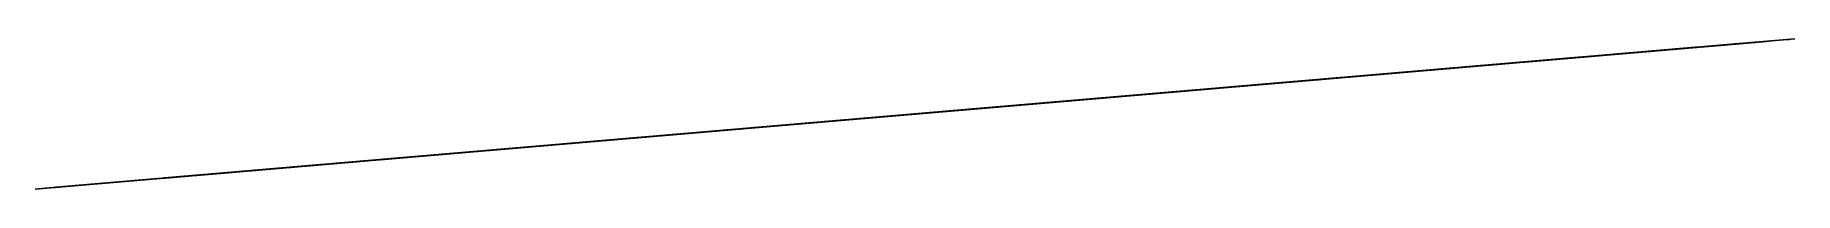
# Model space of a CAD drawing. Header units: millimetres. Extents: x 235072 to 246269, y 20126 to 21085.
import ezdxf

# ---------------------------------------------------------------- set-up
doc = ezdxf.new("R2010")
doc.units = ezdxf.units.MM
doc.header["$MEASUREMENT"] = 0
doc.linetypes.add('CENTER2', pattern=[1.125, 0.75, -0.125, 0.125, -0.125])
doc.linetypes.add('HIDDEN2', pattern=[0.1875, 0.125, -0.0625])
for name, color, linetype, true_color in [('Section 3-0', 7, 'Continuous', 0xe7f0ff), ('Section 3-BUND', 7, 'Continuous', 0xe7f0ff), ('Section 3-PR-STEL-EQIP-PUMP_1_SEEPEX_BTVE70-24_100-18', 7, 'Continuous', 0x1111d0), ('Section 3-UCD756', 7, 'Continuous', 0xe7f0ff)]:
    doc.layers.add(name, color=color, linetype=linetype, true_color=true_color)
for name, color, linetype in [('Section 3-150-DS-B4-404', 1, 'Continuous'), ('Section 3-150-SL-B4-093', 14, 'Continuous'), ('Section 3-150-SL-B4-094', 14, 'Continuous'), ('Section 3-150-SL-B4-095', 14, 'Continuous'), ('Section 3-150-SL-B4-144', 14, 'Continuous'), ('Section 3-150-SL-B4-216', 85, 'Continuous'), ('Section 3-150-SL-B4-221', 85, 'Continuous'), ('Section 3-150-SL-B4-249', 85, 'Continuous'), ('Section 3-300-CEN-D3-224', 70, 'Continuous'), ('Section 3-300-CEN-D3-231', 70, 'Continuous'), ('Section 3-300-CEN-D3-258', 70, 'Continuous'), ('Section 3-300-FA-D4-030', 50, 'Continuous'), ('Section 3-300-FA-D4-234', 50, 'Continuous'), ('Section 3-300-FA-D4-256', 50, 'Continuous'), ('Section 3-50-IW-B4-023', 3, 'Continuous'), ('Section 3-50-PES-D1-029', 4, 'Continuous'), ('Section 3-50-PES-D1-229', 4, 'Continuous'), ('Section 3-50-PES-D1-243', 4, 'Continuous'), ('Section 3-50-PW-B4-375', 4, 'Continuous'), ('Section 3-A-FLOR', 192, 'Continuous'), ('Section 3-A-FLOR-HRAL', 11, 'Continuous'), ('Section 3-CENTER', 1, 'CENTER2'), ('Section 3-HIDDEN', 7, 'HIDDEN2'), ('Section 3-JIB', 6, 'Continuous'), ('Section 3-POLYMER PLATFORM', 2, 'Continuous'), ('Section 3-PR-STEL-EQIP_DUCTS_CHUTES', 85, 'Continuous'), ('Section 3-PROPOSED_PIPE_SUPPORT_2', 6, 'Continuous'), ('Section 3-PROPOSED_PIPE_SUPPORT_3', 6, 'Continuous'), ('Section 3-RE', 5, 'Continuous'), ('Section 3-S-BEAM', 12, 'Continuous'), ('Section 3-S-BRACING', 12, 'Continuous'), ('Section 3-S-COLS', 52, 'Continuous'), ('Section 3-SLUDGE TO STRAIN PRESS INLET', 3, 'Continuous')]:
    doc.layers.add(name, color=color, linetype=linetype)

# ---------------------------------------------------------------- blocks, each defined once
blk = doc.blocks.new('*U33')
at = {"layer": 'Section 3-A-FLOR', "color": 0, "linetype": 'ByBlock', "lineweight": -2}
for p, q in [((242789, 20787, 22000), (235072, 20126, 22000)), ((242793, 20788, 22000), (242793, 20788, 22000)), ((235967, 20203, 21631), (235072, 20126, 21631)), ((235072, 20126, 21631), (235072, 20126, 21694)), ((235072, 20126, 22000), (235072, 20126, 22000))]:
    blk.add_line(p, q, dxfattribs=at)
blk = doc.blocks.new('*U34')
at = {"layer": 'Section 3-A-FLOR', "color": 0, "linetype": 'ByBlock', "lineweight": -2}
for p, q in [((235072, 20126, 22000), (242782, 20787, 22000)), ((242603, 20771, 21994), (235072, 20126, 21994)), ((235968, 20203, 21700), (242603, 20771, 21700)), ((242603, 20771, 21700), (242603, 20771, 21994)), ((242604, 20771, 21994), (242603, 20771, 21994)), ((235072, 20126, 21694), (235968, 20203, 21694)), ((235968, 20203, 21694), (235968, 20203, 21700)), ((235072, 20126, 21994), (235072, 20126, 22000)), ((235072, 20126, 21994), (235072, 20126, 21694))]:
    blk.add_line(p, q, dxfattribs=at)
blk = doc.blocks.new('*U35')
at = {"layer": 'Section 3-S-BEAM', "color": 0, "linetype": 'ByBlock', "lineweight": -2}
for p, q in [((235072, 20126, 24789), (242979, 20804, 24789)), ((241678, 20692, 24986), (242887, 20796, 24986)), ((241742, 20698, 24799), (242887, 20796, 24799)), ((241742, 20698, 24996), (242671, 20777, 24996)), ((242684, 20778, 24996), (242715, 20781, 24996)), ((242740, 20783, 24996), (242887, 20796, 24996)), ((242962, 20802, 24986), (242979, 20804, 24986)), ((242962, 20802, 24799), (242979, 20804, 24799)), ((242962, 20802, 24996), (242979, 20804, 24996)), ((242979, 20804, 24986), (242979, 20804, 24799)), ((242979, 20804, 24799), (242979, 20804, 24789)), ((242979, 20804, 24996), (242979, 20804, 24986)), ((240429, 20585, 24986), (241673, 20692, 24986)), ((240493, 20591, 24799), (241610, 20686, 24799)), ((240493, 20591, 24996), (241610, 20686, 24996)), ((239180, 20478, 24986), (240424, 20585, 24986)), ((239244, 20484, 24799), (240361, 20579, 24799)), ((239244, 20484, 24996), (240361, 20579, 24996)), ((237931, 20371, 24986), (239175, 20478, 24986)), ((237994, 20377, 24799), (239112, 20472, 24799)), ((237994, 20377, 24996), (239112, 20472, 24996)), ((236680, 20264, 24986), (236797, 20274, 24986)), ((236744, 20270, 24799), (237862, 20365, 24799)), ((236744, 20270, 24996), (236755, 20271, 24996)), ((236772, 20272, 24996), (236784, 20273, 24996)), ((236838, 20278, 24986), (237926, 20371, 24986)), ((236850, 20279, 24996), (236863, 20280, 24996)), ((236879, 20281, 24996), (237862, 20365, 24996)), ((235072, 20126, 24986), (235426, 20157, 24986)), ((235431, 20157, 24986), (236675, 20264, 24986)), ((235495, 20163, 24799), (236612, 20258, 24799)), ((235495, 20163, 24996), (236595, 20257, 24996)), ((235072, 20126, 24799), (235362, 20151, 24799)), ((235072, 20126, 24996), (235362, 20151, 24996)), ((235072, 20126, 24789), (235072, 20126, 24799)), ((235072, 20126, 24799), (235072, 20126, 24986)), ((235072, 20126, 24986), (235072, 20126, 24996))]:
    blk.add_line(p, q, dxfattribs=at)
blk = doc.blocks.new('*U36')
at = {"layer": 'Section 3-A-FLOR-HRAL', "color": 0, "linetype": 'ByBlock', "lineweight": -2}
for p, q in [((242152, 20733, 25485), (241832, 20705, 25485)), ((241832, 20705, 25970), (242152, 20733, 25970)), ((241832, 20705, 25470), (242152, 20733, 25470)), ((241832, 20705, 25500), (242152, 20733, 25500)), ((242152, 20733, 25985), (241836, 20706, 25985)), ((241836, 20706, 26000), (242152, 20733, 26000)), ((242163, 20734, 25057), (242163, 20734, 25459)), ((242163, 20734, 25511), (242163, 20734, 25959)), ((242178, 20735, 25057), (242178, 20735, 25459)), ((242178, 20735, 25511), (242178, 20735, 25959)), ((242193, 20736, 25057), (242193, 20736, 25459)), ((242193, 20736, 25511), (242193, 20736, 25959)), ((242916, 20798, 25985), (242204, 20737, 25985)), ((242916, 20798, 25485), (242204, 20737, 25485)), ((242204, 20737, 26000), (242916, 20798, 26000)), ((242204, 20737, 25970), (242916, 20798, 25970)), ((242204, 20737, 25470), (242916, 20798, 25470)), ((242204, 20737, 25500), (242916, 20798, 25500)), ((242965, 20802, 25000), (242891, 20796, 25000)), ((242902, 20797, 25010), (242965, 20802, 25010)), ((242927, 20799, 25010), (242927, 20799, 25459)), ((242927, 20799, 25511), (242927, 20799, 25959)), ((242942, 20800, 25010), (242942, 20800, 25459)), ((242942, 20800, 25511), (242942, 20800, 25959)), ((242957, 20802, 25010), (242957, 20802, 25459)), ((242957, 20802, 25511), (242957, 20802, 25959)), ((242978, 20803, 25010), (243017, 20807, 25010)), ((243017, 20807, 25000), (242978, 20803, 25000)), ((243017, 20807, 25010), (243017, 20807, 25000)), ((240645, 20604, 25913), (240645, 20604, 25916)), ((240679, 20607, 25970), (240985, 20633, 25970)), ((240985, 20633, 25985), (240681, 20607, 25985)), ((240682, 20607, 26000), (240985, 20633, 26000)), ((240809, 20618, 25500), (240985, 20633, 25500)), ((240985, 20633, 25485), (240824, 20619, 25485)), ((240839, 20620, 25470), (240985, 20633, 25470)), ((241389, 20667, 25057), (241389, 20667, 25383)), ((241404, 20669, 25057), (241404, 20669, 25383)), ((241419, 20670, 25057), (241419, 20670, 25383)), ((239830, 20534, 25985), (239107, 20472, 25985)), ((239830, 20534, 25485), (239107, 20472, 25485)), ((239107, 20472, 26000), (239830, 20534, 26000)), ((239107, 20472, 25970), (239830, 20534, 25970)), ((239107, 20472, 25470), (239830, 20534, 25470)), ((239107, 20472, 25500), (239830, 20534, 25500)), ((239841, 20535, 25057), (239841, 20535, 25459)), ((239841, 20535, 25511), (239841, 20535, 25537)), ((239841, 20535, 25567), (239841, 20535, 25959)), ((239856, 20536, 25057), (239856, 20536, 25459)), ((239856, 20536, 25511), (239856, 20536, 25536)), ((239856, 20536, 25566), (239856, 20536, 25959)), ((239871, 20537, 25057), (239871, 20537, 25459)), ((239871, 20537, 25511), (239871, 20537, 25534)), ((239871, 20537, 25564), (239871, 20537, 25959)), ((239882, 20538, 25500), (240203, 20566, 25500)), ((239882, 20538, 25970), (240190, 20565, 25970)), ((240187, 20564, 25985), (239882, 20538, 25985)), ((239882, 20538, 26000), (240186, 20564, 26000)), ((240000, 20548, 25485), (239882, 20538, 25485)), ((239882, 20538, 25470), (239996, 20548, 25470)), ((240015, 20550, 25470), (240028, 20551, 25470)), ((240114, 20558, 25485), (240060, 20554, 25485)), ((240615, 20601, 25913), (240615, 20601, 25916)), ((240630, 20602, 25913), (240630, 20602, 25916)), ((238293, 20402, 25057), (238293, 20402, 25383)), ((238307, 20404, 25057), (238307, 20404, 25383)), ((238322, 20405, 25057), (238322, 20405, 25383)), ((239056, 20468, 25985), (238669, 20434, 25985)), ((239056, 20468, 25485), (238669, 20434, 25485)), ((238669, 20434, 26000), (239056, 20468, 26000)), ((238669, 20434, 25970), (239056, 20468, 25970)), ((238669, 20434, 25470), (239056, 20468, 25470)), ((238669, 20434, 25500), (239056, 20468, 25500)), ((239067, 20469, 25057), (239067, 20469, 25459)), ((239067, 20469, 25511), (239067, 20469, 25959)), ((239082, 20470, 25057), (239082, 20470, 25459)), ((239082, 20470, 25511), (239082, 20470, 25959)), ((239097, 20471, 25057), (239097, 20471, 25459)), ((239097, 20471, 25511), (239097, 20471, 25959)), ((236733, 20269, 25985), (236691, 20265, 25985)), ((236733, 20269, 25485), (236691, 20265, 25485)), ((236691, 20265, 26000), (236733, 20269, 26000)), ((236691, 20265, 25970), (236733, 20269, 25970)), ((236691, 20265, 25470), (236733, 20269, 25470)), ((236691, 20265, 25500), (236733, 20269, 25500)), ((236744, 20270, 25057), (236744, 20270, 25459)), ((236744, 20270, 25511), (236744, 20270, 25959)), ((236759, 20271, 25060), (236759, 20271, 25459)), ((236759, 20271, 25511), (236759, 20271, 25959)), ((236774, 20272, 25057), (236774, 20272, 25459)), ((236774, 20272, 25511), (236774, 20272, 25959)), ((237329, 20320, 25985), (236785, 20273, 25985)), ((237332, 20320, 25485), (236785, 20273, 25485)), ((236785, 20273, 26000), (237329, 20320, 26000)), ((236785, 20273, 25970), (237329, 20320, 25970)), ((236785, 20273, 25470), (237333, 20320, 25470)), ((236785, 20273, 25500), (237331, 20320, 25500)), ((237518, 20336, 25175), (237518, 20336, 25178)), ((237533, 20337, 25175), (237533, 20337, 25178)), ((237548, 20339, 25175), (237548, 20339, 25178)), ((237896, 20368, 25485), (237682, 20350, 25485)), ((237682, 20350, 25470), (237896, 20368, 25470)), ((237683, 20350, 25500), (237896, 20368, 25500)), ((237896, 20368, 25985), (237686, 20350, 25985)), ((237686, 20350, 26000), (237896, 20368, 26000)), ((237686, 20350, 25970), (237896, 20368, 25970)), ((235959, 20202, 25985), (235237, 20141, 25985)), ((235959, 20202, 25485), (235237, 20141, 25485)), ((235237, 20141, 26000), (235959, 20202, 26000)), ((235237, 20141, 25970), (235959, 20202, 25970)), ((235237, 20141, 25470), (235959, 20202, 25470)), ((235237, 20141, 25500), (235959, 20202, 25500)), ((235910, 20198, 25010), (236060, 20211, 25010)), ((236060, 20211, 25000), (235910, 20198, 25000)), ((235910, 20198, 25000), (235910, 20198, 25010)), ((235910, 20198, 25010), (235910, 20198, 25010)), ((235910, 20198, 25000), (235910, 20198, 25010)), ((235910, 20198, 25000), (235910, 20198, 25000)), ((235970, 20203, 25010), (235970, 20203, 25459)), ((235970, 20203, 25511), (235970, 20203, 25959)), ((235985, 20205, 25010), (235985, 20205, 25459)), ((235985, 20205, 25511), (235985, 20205, 25959)), ((236000, 20206, 25010), (236000, 20206, 25459)), ((236000, 20206, 25511), (236000, 20206, 25959)), ((236523, 20251, 25985), (236011, 20207, 25985)), ((236523, 20251, 25485), (236011, 20207, 25485)), ((236011, 20207, 26000), (236523, 20251, 26000)), ((236011, 20207, 25970), (236523, 20251, 25970)), ((236011, 20207, 25470), (236523, 20251, 25470)), ((236011, 20207, 25500), (236523, 20251, 25500)), ((236060, 20211, 25010), (236060, 20211, 25000)), ((235185, 20136, 25985), (235072, 20126, 25985)), ((235185, 20136, 25485), (235072, 20126, 25485)), ((235072, 20126, 26000), (235185, 20136, 26000)), ((235072, 20126, 25970), (235185, 20136, 25970)), ((235072, 20126, 25470), (235185, 20136, 25470)), ((235072, 20126, 25500), (235185, 20136, 25500)), ((235072, 20126, 26000), (235072, 20126, 25985)), ((235072, 20126, 25985), (235072, 20126, 25970)), ((235072, 20126, 25485), (235072, 20126, 25470)), ((235072, 20126, 25500), (235072, 20126, 25485)), ((235136, 20132, 25010), (235286, 20145, 25010)), ((235286, 20145, 25000), (235136, 20132, 25000)), ((235136, 20132, 25000), (235136, 20132, 25010)), ((235136, 20132, 25010), (235136, 20132, 25010)), ((235136, 20132, 25000), (235136, 20132, 25010)), ((235136, 20132, 25000), (235136, 20132, 25000)), ((235196, 20137, 25010), (235196, 20137, 25459)), ((235196, 20137, 25511), (235196, 20137, 25959)), ((235211, 20138, 25010), (235211, 20138, 25459)), ((235211, 20138, 25511), (235211, 20138, 25959)), ((235226, 20140, 25010), (235226, 20140, 25459)), ((235226, 20140, 25511), (235226, 20140, 25959)), ((235286, 20145, 25010), (235286, 20145, 25000))]:
    blk.add_line(p, q, dxfattribs=at)
at = {"layer": 'Section 3-A-FLOR-HRAL', "color": 0, "linetype": 'ByBlock', "lineweight": -2, "extrusion": (-0.085306, 0.996355, 1.58297e-29)}
for centre in [(-243064, 25985), (-239956, 25985), (-236849, 25985)]:
    blk.add_arc(centre, 30, 30.0226, 90, dxfattribs=at)
at = {"layer": 'Section 3-A-FLOR-HRAL', "color": 0, "linetype": 'ByBlock', "lineweight": -2, "extrusion": (-0.085306, 0.996355, -2.25137e-29)}
for centre in [(-243064, 25485), (-243064, 25985), (-243831, 25485), (-243831, 25985), (-239956, 25485), (-239956, 25985), (-236849, 25485), (-236849, 25985)]:
    blk.add_arc(centre, 30, 300.0226, 329.9774, dxfattribs=at)
at = {"layer": 'Section 3-A-FLOR-HRAL', "color": 0, "linetype": 'ByBlock', "lineweight": -2, "extrusion": (-0.085306, 0.996355, -7.30775e-30)}
for centre in [(-243064, 25485), (-239956, 25485), (-236849, 25485)]:
    blk.add_arc(centre, 30, 30.0226, 59.9774, dxfattribs=at)
at = {"layer": 'Section 3-A-FLOR-HRAL', "color": 0, "linetype": 'ByBlock', "lineweight": -2, "extrusion": (-0.085306, 0.996355, 8.02846e-30)}
for centre in [(-243064, 25985), (-239956, 25985), (-237625, 25985), (-236849, 25985)]:
    blk.add_arc(centre, 30, 90, 149.9774, dxfattribs=at)
at = {"layer": 'Section 3-A-FLOR-HRAL', "color": 0, "linetype": 'ByBlock', "lineweight": -2, "extrusion": (-0.085306, 0.996355, -5.11162e-29)}
for centre in [(-243064, 25485), (-239956, 25485), (-236849, 25485)]:
    blk.add_arc(centre, 30, 120.0226, 149.9774, dxfattribs=at)
at = {"layer": 'Section 3-A-FLOR-HRAL', "color": 0, "linetype": 'ByBlock', "lineweight": -2, "extrusion": (-0.085306, 0.996355, -1.71508e-30)}
for centre in [(-243064, 25485), (-243064, 25985), (-239956, 25485), (-239956, 25985), (-236849, 25485), (-236849, 25985)]:
    blk.add_arc(centre, 30, 210.0226, 239.9774, dxfattribs=at)
at = {"layer": 'Section 3-A-FLOR-HRAL', "color": 0, "linetype": 'ByBlock', "lineweight": -2, "extrusion": (-0.085306, 0.996355, -3.33984e-30)}
blk.add_arc((-243831, 25985), 30, 30.0226, 90, dxfattribs=at)
at = {"layer": 'Section 3-A-FLOR-HRAL', "color": 0, "linetype": 'ByBlock', "lineweight": -2, "extrusion": (-0.085306, 0.996355, -1.10479e-28)}
blk.add_arc((-243831, 25485), 30, 30.0226, 59.9774, dxfattribs=at)
at = {"layer": 'Section 3-A-FLOR-HRAL', "color": 0, "linetype": 'ByBlock', "lineweight": -2, "extrusion": (-0.085306, 0.996355, -4.49408e-29)}
blk.add_arc((-243831, 25985), 30, 90, 139.6045, dxfattribs=at)
at = {"layer": 'Section 3-A-FLOR-HRAL', "color": 0, "linetype": 'ByBlock', "lineweight": -2, "extrusion": (-0.085306, 0.996355, 3.17562e-28)}
blk.add_arc((-243831, 25485), 30, 120.0226, 139.6045, dxfattribs=at)
at = {"layer": 'Section 3-A-FLOR-HRAL', "color": 0, "linetype": 'ByBlock', "lineweight": -2, "extrusion": (-0.085306, 0.996355, -2.16965e-28)}
for centre in [(-243831, 25485), (-243831, 25985)]:
    blk.add_arc(centre, 30, 220.3955, 239.9774, dxfattribs=at)
at = {"layer": 'Section 3-A-FLOR-HRAL', "color": 0, "linetype": 'ByBlock', "lineweight": -2, "extrusion": (-0.085306, 0.996355, -2.06398e-29)}
for centre in [(-240733, 25985), (-236072, 25985)]:
    blk.add_arc(centre, 30, 30.0226, 90, dxfattribs=at)
at = {"layer": 'Section 3-A-FLOR-HRAL', "color": 0, "linetype": 'ByBlock', "lineweight": -2, "extrusion": (-0.085306, 0.996355, -8.82546e-30)}
for centre in [(-240733, 25485), (-240733, 25985), (-237625, 25485), (-237625, 25985), (-236072, 25485), (-236072, 25985)]:
    blk.add_arc(centre, 30, 300.0226, 329.9774, dxfattribs=at)
at = {"layer": 'Section 3-A-FLOR-HRAL', "color": 0, "linetype": 'ByBlock', "lineweight": -2, "extrusion": (-0.085306, 0.996355, 5.75541e-29)}
for centre in [(-240733, 25485), (-236072, 25485)]:
    blk.add_arc(centre, 30, 30.0226, 59.9774, dxfattribs=at)
at = {"layer": 'Section 3-A-FLOR-HRAL', "color": 0, "linetype": 'ByBlock', "lineweight": -2, "extrusion": (-0.085306, 0.996355, 4.01423e-30)}
for centre in [(-240733, 25985), (-236072, 25985)]:
    blk.add_arc(centre, 30, 90, 149.9774, dxfattribs=at)
at = {"layer": 'Section 3-A-FLOR-HRAL', "color": 0, "linetype": 'ByBlock', "lineweight": -2, "extrusion": (-0.085306, 0.996355, -5.12221e-29)}
for centre in [(-240733, 25485), (-237625, 25485), (-236072, 25485)]:
    blk.add_arc(centre, 30, 120.0226, 149.9774, dxfattribs=at)
at = {"layer": 'Section 3-A-FLOR-HRAL', "color": 0, "linetype": 'ByBlock', "lineweight": -2, "extrusion": (-0.085306, 0.996355, -2.68867e-29)}
for centre in [(-240733, 25485), (-240733, 25985), (-237625, 25485), (-237625, 25985), (-236072, 25485), (-236072, 25985)]:
    blk.add_arc(centre, 30, 210.0226, 239.9774, dxfattribs=at)
at = {"layer": 'Section 3-A-FLOR-HRAL', "color": 0, "linetype": 'ByBlock', "lineweight": -2, "extrusion": (-0.085306, 0.996355, -4.82307e-29)}
blk.add_arc((-237625, 25985), 30, 30.0226, 90, dxfattribs=at)
at = {"layer": 'Section 3-A-FLOR-HRAL', "color": 0, "linetype": 'ByBlock', "lineweight": -2, "extrusion": (-0.085306, 0.996355, 2.48238e-29)}
blk.add_arc((-237625, 25485), 30, 30.0226, 59.9774, dxfattribs=at)
at = {"layer": 'Section 3-A-FLOR-HRAL', "color": 0, "linetype": 'ByBlock', "lineweight": -2, "extrusion": (-0.085306, 0.996355, -6.01845e-29)}
for centre in [(242178, 20735, 25485), (242942, 20800, 25485), (239082, 20470, 25485)]:
    blk.add_ellipse(centre, major_axis=(0, 0, 30), ratio=0.000067, start_param=0.523993, end_param=2.617599, dxfattribs=at)
at = {"layer": 'Section 3-A-FLOR-HRAL', "color": 0, "linetype": 'ByBlock', "lineweight": -2, "extrusion": (-0.085306, 0.996355, 1.35809e-28)}
for centre in [(242178, 20735, 25985), (242942, 20800, 25985), (239856, 20536, 25985), (239082, 20470, 25985), (235985, 20205, 25985)]:
    blk.add_ellipse(centre, major_axis=(0, 0, 30), ratio=0.000067, start_param=0, end_param=2.617599, dxfattribs=at)
at = {"layer": 'Section 3-A-FLOR-HRAL', "color": 0, "linetype": 'ByBlock', "lineweight": -2, "extrusion": (-0.085306, 0.996355, -5.84928e-29)}
for centre in [(239856, 20536, 25485), (236759, 20271, 25485)]:
    blk.add_ellipse(centre, major_axis=(0, 0, 30), ratio=0.000067, start_param=0.523993, end_param=2.617599, dxfattribs=at)
at = {"layer": 'Section 3-A-FLOR-HRAL', "color": 0, "linetype": 'ByBlock', "lineweight": -2, "extrusion": (-0.085306, 0.996355, 1.3581e-28)}
for centre in [(236759, 20271, 25985), (235211, 20138, 25985)]:
    blk.add_ellipse(centre, major_axis=(0, 0, 30), ratio=0.000067, start_param=0, end_param=2.617599, dxfattribs=at)
at = {"layer": 'Section 3-A-FLOR-HRAL', "color": 0, "linetype": 'ByBlock', "lineweight": -2, "extrusion": (-0.085306, 0.996355, -5.55577e-29)}
blk.add_ellipse((235985, 20205, 25485), major_axis=(0, 0, 30), ratio=0.000067, start_param=0.523993, end_param=2.617599, dxfattribs=at)
at = {"layer": 'Section 3-A-FLOR-HRAL', "color": 0, "linetype": 'ByBlock', "lineweight": -2, "extrusion": (-0.085306, 0.996355, -5.712e-29)}
blk.add_ellipse((235211, 20138, 25485), major_axis=(0, 0, 30), ratio=0.000067, start_param=0.523993, end_param=2.617599, dxfattribs=at)
blk = doc.blocks.new('*U37')
at = {"layer": 'Section 3-0', "color": 0, "linetype": 'ByBlock', "lineweight": -2}
for p, q in [((236249, 20227, 22088), (235253, 20142, 22088)), ((235253, 20142, 23088), (236228, 20225, 23088)), ((236249, 20227, 22088), (236249, 20227, 22821)), ((235253, 20142, 22088), (235253, 20142, 23088))]:
    blk.add_line(p, q, dxfattribs=at)
blk = doc.blocks.new('*U38')
at = {"layer": 'Section 3-S-BEAM', "color": 0, "linetype": 'ByBlock', "lineweight": -2}
for p, q in [((235495, 20163, 24996), (235362, 20151, 24996)), ((235362, 20151, 24794), (235495, 20163, 24794)), ((235362, 20151, 24989), (235426, 20157, 24989)), ((235426, 20157, 24801), (235362, 20151, 24801)), ((235426, 20157, 24989), (235426, 20157, 24801)), ((235495, 20163, 24801), (235431, 20157, 24801)), ((235431, 20157, 24989), (235495, 20163, 24989)), ((235431, 20157, 24801), (235431, 20157, 24989)), ((235495, 20163, 24794), (235495, 20163, 24801)), ((235495, 20163, 24989), (235495, 20163, 24996)), ((235362, 20151, 24996), (235362, 20151, 24989)), ((235362, 20151, 24801), (235362, 20151, 24794)), ((235362, 20151, 24996), (235362, 20151, 24996)), ((235362, 20151, 24794), (235362, 20151, 24794)), ((235362, 20151, 24801), (235362, 20151, 24801)), ((235362, 20151, 24989), (235362, 20151, 24989))]:
    blk.add_line(p, q, dxfattribs=at)
blk = doc.blocks.new('*U39')
at = {"layer": 'Section 3-HIDDEN'}
for p, q in [((235968, 20203, 22881), (235924, 20199, 22881)), ((235962, 20203, 22851), (235924, 20199, 22851)), ((235968, 20203, 22884), (235981, 20204, 22884)), ((235968, 20203, 22884), (235968, 20203, 22826)), ((235981, 20204, 22823), (235981, 20204, 22884))]:
    blk.add_line(p, q, dxfattribs=at)
at = {"layer": 'Section 3-HIDDEN', "extrusion": (0.085306, -0.996355, 0)}
blk.add_arc((236787, 22851), 32.9, 293.5565, 154.2539, dxfattribs=at)
at = {"layer": 'Section 3-HIDDEN'}
for points, knots in [([(235894, 20197, 22846), (235894, 20197, 22847), (235894, 20197, 22848), (235894, 20197, 22849), (235894, 20197, 22850), (235894, 20197, 22851), (235894, 20197, 22852), (235894, 20197, 22853), (235894, 20197, 22855), (235894, 20197, 22856), (235895, 20197, 22858), (235895, 20197, 22859), (235896, 20197, 22861), (235896, 20197, 22862), (235897, 20197, 22864), (235897, 20197, 22865), (235898, 20197, 22866), (235898, 20197, 22867), (235900, 20197, 22869), (235900, 20197, 22870), (235901, 20198, 22871), (235902, 20198, 22872), (235903, 20198, 22873), (235904, 20198, 22874), (235906, 20198, 22875), (235906, 20198, 22876), (235908, 20198, 22877), (235909, 20198, 22877), (235911, 20198, 22878), (235912, 20198, 22879), (235913, 20199, 22880), (235914, 20199, 22880), (235916, 20199, 22880), (235917, 20199, 22881), (235919, 20199, 22881), (235920, 20199, 22881), (235922, 20199, 22881), (235923, 20199, 22881), (235925, 20200, 22881), (235926, 20200, 22881), (235928, 20200, 22881), (235929, 20200, 22881), (235931, 20200, 22881), (235932, 20200, 22880), (235934, 20200, 22880), (235935, 20200, 22880), (235936, 20201, 22879), (235937, 20201, 22878), (235939, 20201, 22877), (235940, 20201, 22877), (235942, 20201, 22876), (235942, 20201, 22875), (235944, 20201, 22874), (235945, 20201, 22873), (235946, 20201, 22872), (235947, 20201, 22871), (235948, 20202, 22870), (235949, 20202, 22869), (235950, 20202, 22867), (235950, 20202, 22866), (235951, 20202, 22865), (235952, 20202, 22864), (235952, 20202, 22862), (235953, 20202, 22861), (235953, 20202, 22859), (235953, 20202, 22858), (235954, 20202, 22856), (235954, 20202, 22855), (235954, 20202, 22853), (235954, 20202, 22852), (235954, 20202, 22851)], [174.272129, 174.272129, 174.272129, 174.272129, 176.121052, 176.121052, 178.912089, 178.912089, 178.912089, 181.703125, 181.703125, 184.494162, 184.494162, 187.285198, 187.285198, 190.076235, 190.076235, 192.868182, 192.868182, 195.660129, 195.660129, 198.452076, 198.452076, 201.244024, 201.244024, 204.037717, 204.037717, 206.831411, 206.831411, 209.625104, 209.625104, 212.418798, 212.418798, 215.215816, 215.215816, 218.012835, 218.012835, 220.809853, 220.809853, 223.606871, 223.606871, 226.407086, 226.407086, 229.207301, 229.207301, 232.007516, 232.007516, 234.807731, 234.807731, 237.612322, 237.612322, 240.416913, 240.416913, 243.221505, 243.221505, 246.026096, 246.026096, 248.827336, 248.827336, 251.628577, 251.628577, 254.429817, 254.429817, 257.231058, 257.231058, 260.015326, 260.015326, 262.799595, 262.799595, 265.583864, 265.583864, 268.368133, 268.368133, 268.368133, 268.368133]), ([(235954, 20202, 22851), (235954, 20202, 22850), (235954, 20202, 22849), (235954, 20202, 22847), (235954, 20202, 22846), (235953, 20202, 22844), (235953, 20202, 22843), (235953, 20202, 22842), (235952, 20202, 22841), (235952, 20202, 22839), (235951, 20202, 22838), (235950, 20202, 22836), (235950, 20202, 22835), (235949, 20202, 22834), (235948, 20202, 22833), (235947, 20201, 22831), (235946, 20201, 22831), (235945, 20201, 22829), (235944, 20201, 22829), (235942, 20201, 22827), (235942, 20201, 22827), (235940, 20201, 22826), (235939, 20201, 22825), (235937, 20201, 22824), (235936, 20201, 22824), (235935, 20200, 22823), (235934, 20200, 22823), (235932, 20200, 22822), (235931, 20200, 22822), (235929, 20200, 22822), (235928, 20200, 22821), (235926, 20200, 22821), (235925, 20200, 22821), (235924, 20199, 22821)], [89.456044, 89.456044, 89.456044, 89.456044, 92.240313, 92.240313, 95.024582, 95.024582, 97.808851, 97.808851, 100.593119, 100.593119, 103.39436, 103.39436, 106.1956, 106.1956, 108.996841, 108.996841, 111.798081, 111.798081, 114.602672, 114.602672, 117.407264, 117.407264, 120.211855, 120.211855, 123.016446, 123.016446, 125.816661, 125.816661, 128.616876, 128.616876, 131.417091, 131.417091, 134.217306, 134.217306, 134.217306, 134.217306])]:
    blk.add_open_spline(points, degree=3, knots=knots, dxfattribs=at)
at = {"layer": 'Section 3-RE', "color": 0, "linetype": 'ByBlock', "lineweight": -2}
for p, q in [((235924, 20199, 22821), (235968, 20203, 22821)), ((235968, 20203, 22818), (235981, 20204, 22818)), ((235968, 20203, 22826), (235968, 20203, 22818)), ((235981, 20204, 22818), (235981, 20204, 22823))]:
    blk.add_line(p, q, dxfattribs=at)
at = {"layer": 'Section 3-RE', "color": 0, "linetype": 'ByBlock', "lineweight": -2, "extrusion": (0.085306, -0.996355, 0)}
for start, end in [(154.2539, 270), (270, 293.5565)]:
    blk.add_arc((236787, 22851), 32.9, start, end, dxfattribs=at)
at = {"layer": 'Section 3-RE', "color": 0, "linetype": 'ByBlock', "lineweight": -2}
blk.add_open_spline([(235924, 20199, 22821), (235923, 20199, 22821), (235922, 20199, 22821), (235920, 20199, 22821), (235919, 20199, 22822), (235917, 20199, 22822), (235916, 20199, 22822), (235914, 20199, 22823), (235913, 20199, 22823), (235912, 20198, 22824), (235911, 20198, 22824), (235909, 20198, 22825), (235908, 20198, 22826), (235906, 20198, 22827), (235906, 20198, 22827), (235904, 20198, 22829), (235903, 20198, 22829), (235902, 20198, 22831), (235901, 20198, 22831), (235900, 20197, 22833), (235900, 20197, 22834), (235898, 20197, 22835), (235898, 20197, 22836), (235897, 20197, 22838), (235897, 20197, 22839), (235896, 20197, 22841), (235896, 20197, 22842), (235895, 20197, 22843), (235895, 20197, 22844), (235894, 20197, 22846), (235894, 20197, 22846), (235894, 20197, 22846)], degree=3, knots=[134.217306, 134.217306, 134.217306, 134.217306, 137.014324, 137.014324, 139.811342, 139.811342, 142.608361, 142.608361, 145.405379, 145.405379, 148.199073, 148.199073, 150.992766, 150.992766, 153.78646, 153.78646, 156.580153, 156.580153, 159.372101, 159.372101, 162.164048, 162.164048, 164.955995, 164.955995, 167.747942, 167.747942, 170.538979, 170.538979, 173.330015, 173.330015, 174.272129, 174.272129, 174.272129, 174.272129], dxfattribs=at)
blk = doc.blocks.new('*U40')
at = {"layer": 'Section 3-HIDDEN'}
for p, q in [((235923, 20199, 22886), (235926, 20200, 22886)), ((235923, 20199, 22826), (235926, 20200, 22826)), ((235926, 20200, 22856), (235923, 20199, 22856))]:
    blk.add_line(p, q, dxfattribs=at)
at = {"layer": 'Section 3-HIDDEN', "extrusion": (0.085306, -0.996355, 9.72209e-31)}
blk.add_ellipse((235923, 20199, 22856), major_axis=(0, 0, 30.2), ratio=0.999972, start_param=-1.570796, end_param=4.712389, dxfattribs=at)
at = {"layer": 'Section 3-HIDDEN', "extrusion": (-0.085306, 0.996355, -9.72209e-31)}
blk.add_ellipse((235926, 20200, 22856), major_axis=(0, 0, 30.2), ratio=0.999972, start_param=-1.570796, end_param=4.712389, dxfattribs=at)
blk = doc.blocks.new('*U41')
at = {"layer": 'Section 3-CENTER'}
for p in [(235964, 20203, 22856), (235926, 20200, 22856)]:
    blk.add_line(p, (235926, 20200, 22856), dxfattribs=at)
at = {"layer": 'Section 3-HIDDEN', "extrusion": (-0.085306, 0.996355, 4.1523e-31)}
blk.add_ellipse((235926, 20200, 22856), major_axis=(0, 0, 32.9), ratio=0.999972, start_param=0, end_param=3.141593, dxfattribs=at)
at = {"layer": 'Section 3-HIDDEN', "extrusion": (0.085306, -0.996355, -1.61008e-31)}
blk.add_ellipse((235926, 20200, 22856), major_axis=(0, 0, 32.9), ratio=0.999972, start_param=3.552731, end_param=5.872047, dxfattribs=at)
at = {"layer": 'Section 3-HIDDEN', "extrusion": (0.085306, -0.996355, -8.00262e-30)}
blk.add_ellipse((235970, 20203, 22856), major_axis=(0, 0, 32.9), ratio=0.007483, start_param=0.411138, end_param=2.730455, dxfattribs=at)
at = {"layer": 'Section 3-HIDDEN', "extrusion": (-0.085306, 0.996355, 7.55581e-30)}
blk.add_ellipse((235983, 20205, 22856), major_axis=(0, 0, 32.9), ratio=0.007483, start_param=3.141593, end_param=6.283185, dxfattribs=at)
at = {"layer": 'Section 3-HIDDEN'}
for points, knots in [([(235956, 20202, 22856), (235956, 20202, 22855), (235956, 20202, 22854), (235956, 20202, 22852), (235956, 20202, 22851), (235955, 20202, 22849), (235955, 20202, 22848), (235955, 20202, 22846), (235954, 20202, 22845), (235953, 20202, 22844), (235953, 20202, 22843), (235952, 20202, 22841), (235952, 20202, 22840), (235950, 20202, 22838), (235950, 20202, 22838), (235949, 20202, 22836), (235948, 20201, 22835), (235947, 20201, 22834), (235946, 20201, 22833), (235944, 20201, 22832), (235944, 20201, 22831), (235942, 20201, 22830), (235941, 20201, 22830), (235939, 20201, 22829), (235938, 20201, 22828), (235937, 20201, 22828), (235936, 20200, 22827), (235934, 20200, 22827), (235933, 20200, 22827), (235931, 20200, 22826), (235930, 20200, 22826), (235928, 20200, 22826), (235927, 20200, 22826), (235926, 20200, 22826)], [89.456044, 89.456044, 89.456044, 89.456044, 92.240313, 92.240313, 95.024582, 95.024582, 97.808851, 97.808851, 100.593119, 100.593119, 103.39436, 103.39436, 106.1956, 106.1956, 108.996841, 108.996841, 111.798081, 111.798081, 114.602672, 114.602672, 117.407264, 117.407264, 120.211855, 120.211855, 123.016446, 123.016446, 125.816661, 125.816661, 128.616876, 128.616876, 131.417091, 131.417091, 134.217306, 134.217306, 134.217306, 134.217306]), ([(235926, 20200, 22886), (235927, 20200, 22886), (235928, 20200, 22886), (235930, 20200, 22886), (235931, 20200, 22886), (235933, 20200, 22885), (235934, 20200, 22885), (235936, 20200, 22884), (235937, 20201, 22884), (235938, 20201, 22883), (235939, 20201, 22883), (235941, 20201, 22882), (235942, 20201, 22882), (235944, 20201, 22880), (235944, 20201, 22880), (235946, 20201, 22879), (235947, 20201, 22878), (235948, 20201, 22877), (235949, 20202, 22876), (235950, 20202, 22874), (235950, 20202, 22873), (235952, 20202, 22872), (235952, 20202, 22871), (235953, 20202, 22869), (235953, 20202, 22868), (235954, 20202, 22867), (235955, 20202, 22866), (235955, 20202, 22864), (235955, 20202, 22863), (235956, 20202, 22861), (235956, 20202, 22860), (235956, 20202, 22858), (235956, 20202, 22857), (235956, 20202, 22856)], [223.606871, 223.606871, 223.606871, 223.606871, 226.407086, 226.407086, 229.207301, 229.207301, 232.007516, 232.007516, 234.807731, 234.807731, 237.612322, 237.612322, 240.416913, 240.416913, 243.221505, 243.221505, 246.026096, 246.026096, 248.827336, 248.827336, 251.628577, 251.628577, 254.429817, 254.429817, 257.231058, 257.231058, 260.015326, 260.015326, 262.799595, 262.799595, 265.583864, 265.583864, 268.368133, 268.368133, 268.368133, 268.368133]), ([(235970, 20203, 22856), (235970, 20203, 22857), (235970, 20203, 22858), (235970, 20203, 22860), (235970, 20203, 22861), (235970, 20203, 22863), (235970, 20203, 22864), (235970, 20203, 22866), (235970, 20203, 22867), (235970, 20203, 22868), (235970, 20203, 22869), (235970, 20203, 22871), (235970, 20203, 22872), (235970, 20203, 22873), (235970, 20203, 22874), (235970, 20203, 22876), (235970, 20203, 22877), (235970, 20203, 22878), (235970, 20203, 22879), (235970, 20203, 22880), (235970, 20203, 22880), (235970, 20203, 22882), (235970, 20203, 22882), (235970, 20203, 22883), (235970, 20203, 22883), (235970, 20203, 22884), (235970, 20203, 22884), (235970, 20203, 22885), (235970, 20203, 22885), (235970, 20203, 22886), (235970, 20203, 22886), (235970, 20203, 22886), (235970, 20203, 22886), (235970, 20203, 22886)], [89.456044, 89.456044, 89.456044, 89.456044, 92.240313, 92.240313, 95.024582, 95.024582, 97.808851, 97.808851, 100.593119, 100.593119, 103.39436, 103.39436, 106.1956, 106.1956, 108.996841, 108.996841, 111.798081, 111.798081, 114.602672, 114.602672, 117.407264, 117.407264, 120.211855, 120.211855, 123.016446, 123.016446, 125.816661, 125.816661, 128.616876, 128.616876, 131.417091, 131.417091, 134.217306, 134.217306, 134.217306, 134.217306]), ([(235970, 20203, 22826), (235970, 20203, 22826), (235970, 20203, 22826), (235970, 20203, 22826), (235970, 20203, 22826), (235970, 20203, 22827), (235970, 20203, 22827), (235970, 20203, 22827), (235970, 20203, 22828), (235970, 20203, 22828), (235970, 20203, 22829), (235970, 20203, 22830), (235970, 20203, 22830), (235970, 20203, 22831), (235970, 20203, 22832), (235970, 20203, 22833), (235970, 20203, 22834), (235970, 20203, 22835), (235970, 20203, 22836), (235970, 20203, 22838), (235970, 20203, 22838), (235970, 20203, 22840), (235970, 20203, 22841), (235970, 20203, 22843), (235970, 20203, 22844), (235970, 20203, 22845), (235970, 20203, 22846), (235970, 20203, 22848), (235970, 20203, 22849), (235970, 20203, 22851), (235970, 20203, 22852), (235970, 20203, 22854), (235970, 20203, 22855), (235970, 20203, 22856)], [223.606871, 223.606871, 223.606871, 223.606871, 226.407086, 226.407086, 229.207301, 229.207301, 232.007516, 232.007516, 234.807731, 234.807731, 237.612322, 237.612322, 240.416913, 240.416913, 243.221505, 243.221505, 246.026096, 246.026096, 248.827336, 248.827336, 251.628577, 251.628577, 254.429817, 254.429817, 257.231058, 257.231058, 260.015326, 260.015326, 262.799595, 262.799595, 265.583864, 265.583864, 268.368133, 268.368133, 268.368133, 268.368133])]:
    blk.add_open_spline(points, degree=3, knots=knots, dxfattribs=at)
at = {"layer": 'Section 3-RE', "color": 0, "linetype": 'ByBlock', "lineweight": -2}
for p, q in [((235926, 20200, 22826), (235970, 20203, 22826)), ((235970, 20203, 22886), (235926, 20200, 22886)), ((235926, 20200, 22823), (235926, 20200, 22823)), ((235926, 20200, 22889), (235926, 20200, 22889)), ((235970, 20203, 22889), (235983, 20205, 22889)), ((235970, 20203, 22823), (235983, 20205, 22823))]:
    blk.add_line(p, q, dxfattribs=at)
at = {"layer": 'Section 3-RE', "color": 0, "linetype": 'ByBlock', "lineweight": -2, "extrusion": (0.085306, -0.996355, 1.26341e-31)}
blk.add_ellipse((235926, 20200, 22856), major_axis=(0, 0, 32.9), ratio=0.999972, start_param=-0.411138, end_param=3.141593, dxfattribs=at)
at = {"layer": 'Section 3-RE', "color": 0, "linetype": 'ByBlock', "lineweight": -2, "extrusion": (-0.085306, 0.996355, -8.65128e-31)}
blk.add_ellipse((235926, 20200, 22856), major_axis=(0, 0, 32.9), ratio=0.999972, start_param=3.141593, end_param=6.283185, dxfattribs=at)
at = {"layer": 'Section 3-RE', "color": 0, "linetype": 'ByBlock', "lineweight": -2, "extrusion": (0.085306, -0.996355, -2.51141e-31)}
blk.add_ellipse((235926, 20200, 22856), major_axis=(0, 0, 32.9), ratio=0.999972, start_param=3.141593, end_param=3.552731, dxfattribs=at)
at = {"layer": 'Section 3-RE', "color": 0, "linetype": 'ByBlock', "lineweight": -2, "extrusion": (0.085306, -0.996355, -7.55581e-30)}
blk.add_ellipse((235970, 20203, 22856), major_axis=(0, 0, 32.9), ratio=0.007483, start_param=3.141593, end_param=6.694323, dxfattribs=at)
at = {"layer": 'Section 3-RE', "color": 0, "linetype": 'ByBlock', "lineweight": -2, "extrusion": (0.085306, -0.996355, -8.95172e-31)}
blk.add_ellipse((235970, 20203, 22856), major_axis=(0, 0, 32.9), ratio=0.007483, start_param=2.730455, end_param=3.141593, dxfattribs=at)
at = {"layer": 'Section 3-RE', "color": 0, "linetype": 'ByBlock', "lineweight": -2, "extrusion": (-0.085306, 0.996355, 7.55581e-30)}
blk.add_ellipse((235983, 20205, 22856), major_axis=(0, 0, 32.9), ratio=0.007483, start_param=0, end_param=3.141593, dxfattribs=at)
at = {"layer": 'Section 3-RE', "color": 0, "linetype": 'ByBlock', "lineweight": -2}
for points in [[(235926, 20200, 22826), (235925, 20200, 22826), (235924, 20199, 22826), (235922, 20199, 22826), (235921, 20199, 22826), (235919, 20199, 22827), (235918, 20199, 22827), (235916, 20199, 22827), (235915, 20199, 22828), (235914, 20199, 22828), (235913, 20198, 22829), (235911, 20198, 22830), (235910, 20198, 22830), (235908, 20198, 22831), (235908, 20198, 22832), (235906, 20198, 22833), (235905, 20198, 22834), (235904, 20198, 22835), (235903, 20198, 22836), (235902, 20198, 22838), (235901, 20198, 22838), (235900, 20197, 22840), (235900, 20197, 22841), (235899, 20197, 22843), (235899, 20197, 22844), (235898, 20197, 22845), (235897, 20197, 22846), (235897, 20197, 22848), (235897, 20197, 22849), (235896, 20197, 22851), (235896, 20197, 22852), (235896, 20197, 22854), (235896, 20197, 22855), (235896, 20197, 22856), (235896, 20197, 22857), (235896, 20197, 22858), (235896, 20197, 22860), (235896, 20197, 22861), (235897, 20197, 22863), (235897, 20197, 22864), (235897, 20197, 22866), (235898, 20197, 22867), (235899, 20197, 22868), (235899, 20197, 22869), (235900, 20197, 22871), (235900, 20197, 22872), (235901, 20198, 22874), (235902, 20198, 22874), (235903, 20198, 22876), (235904, 20198, 22877), (235905, 20198, 22878), (235906, 20198, 22879), (235908, 20198, 22880), (235908, 20198, 22880), (235910, 20198, 22882), (235911, 20198, 22882), (235913, 20198, 22883), (235914, 20199, 22883), (235915, 20199, 22884), (235916, 20199, 22884), (235918, 20199, 22885), (235919, 20199, 22885), (235921, 20199, 22886), (235922, 20199, 22886), (235924, 20199, 22886), (235925, 20200, 22886), (235926, 20200, 22886)], [(235970, 20203, 22886), (235970, 20203, 22886), (235970, 20203, 22886), (235970, 20203, 22886), (235970, 20203, 22886), (235970, 20203, 22885), (235970, 20203, 22885), (235970, 20203, 22884), (235970, 20203, 22884), (235970, 20203, 22883), (235970, 20203, 22883), (235970, 20203, 22882), (235970, 20203, 22882), (235970, 20203, 22880), (235970, 20203, 22880), (235970, 20203, 22879), (235970, 20203, 22878), (235970, 20203, 22877), (235970, 20203, 22876), (235970, 20203, 22874), (235970, 20203, 22874), (235970, 20203, 22872), (235970, 20203, 22871), (235970, 20203, 22869), (235970, 20203, 22868), (235970, 20203, 22867), (235970, 20203, 22866), (235970, 20203, 22864), (235970, 20203, 22863), (235970, 20203, 22861), (235970, 20203, 22860), (235970, 20203, 22858), (235970, 20203, 22857), (235970, 20203, 22856), (235970, 20203, 22855), (235970, 20203, 22854), (235970, 20203, 22852), (235970, 20203, 22851), (235970, 20203, 22849), (235970, 20203, 22848), (235970, 20203, 22846), (235970, 20203, 22845), (235970, 20203, 22844), (235970, 20203, 22843), (235970, 20203, 22841), (235970, 20203, 22840), (235970, 20203, 22838), (235970, 20203, 22838), (235970, 20203, 22836), (235970, 20203, 22835), (235970, 20203, 22834), (235970, 20203, 22833), (235970, 20203, 22832), (235970, 20203, 22831), (235970, 20203, 22830), (235970, 20203, 22830), (235970, 20203, 22829), (235970, 20203, 22828), (235970, 20203, 22828), (235970, 20203, 22827), (235970, 20203, 22827), (235970, 20203, 22827), (235970, 20203, 22826), (235970, 20203, 22826), (235970, 20203, 22826), (235970, 20203, 22826), (235970, 20203, 22826)]]:
    blk.add_open_spline(points, degree=3, knots=[134.217306, 134.217306, 134.217306, 134.217306, 137.014324, 137.014324, 139.811342, 139.811342, 142.608361, 142.608361, 145.405379, 145.405379, 148.199073, 148.199073, 150.992766, 150.992766, 153.78646, 153.78646, 156.580153, 156.580153, 159.372101, 159.372101, 162.164048, 162.164048, 164.955995, 164.955995, 167.747942, 167.747942, 170.538979, 170.538979, 173.330015, 173.330015, 176.121052, 176.121052, 178.912089, 178.912089, 178.912089, 181.703125, 181.703125, 184.494162, 184.494162, 187.285198, 187.285198, 190.076235, 190.076235, 192.868182, 192.868182, 195.660129, 195.660129, 198.452076, 198.452076, 201.244024, 201.244024, 204.037717, 204.037717, 206.831411, 206.831411, 209.625104, 209.625104, 212.418798, 212.418798, 215.215816, 215.215816, 218.012835, 218.012835, 220.809853, 220.809853, 223.606871, 223.606871, 223.606871, 223.606871], dxfattribs=at)
blk = doc.blocks.new('*U42')
at = {"layer": 'Section 3-HIDDEN', "extrusion": (-0.085306, 0.996355, 3.39496e-31)}
blk.add_circle((-236787, 22851), 30.2, dxfattribs=at)
blk = doc.blocks.new('*U43')
at = {"layer": 'Section 3-A-FLOR', "color": 0, "linetype": 'ByBlock', "lineweight": -2}
for p, q in [((242793, 20788, 21700), (235968, 20203, 21700)), ((242793, 20788, 21625), (235968, 20203, 21625)), ((242793, 20788, 21625), (242793, 20788, 21700)), ((235968, 20203, 21625), (235967, 20203, 21625)), ((235967, 20203, 21672), (235967, 20203, 21625)), ((235968, 20203, 21700), (235968, 20203, 21625))]:
    blk.add_line(p, q, dxfattribs=at)
blk = doc.blocks.new('*U44')
at = {"layer": 'Section 3-CENTER'}
blk.add_line((236321, 20233, 22851), (236301, 20232, 22851), dxfattribs=at)
at = {"layer": 'Section 3-HIDDEN'}
for p, q in [((236301, 20232, 22851), (235962, 20203, 22851)), ((235981, 20204, 22881), (236301, 20232, 22881)), ((236339, 20235, 22851), (236321, 20233, 22851))]:
    blk.add_line(p, q, dxfattribs=at)
at = {"layer": 'Section 3-RE', "color": 0, "linetype": 'ByBlock', "lineweight": -2}
for p, q in [((235981, 20204, 22821), (236321, 20233, 22821)), ((236301, 20232, 22881), (236321, 20233, 22881))]:
    blk.add_line(p, q, dxfattribs=at)
blk = doc.blocks.new('*U45')
at = {"layer": 'Section 3-CENTER'}
for p, q in [((236201, 20223, 22856), (235983, 20205, 22856)), ((236320, 20233, 22856), (236273, 20229, 22856))]:
    blk.add_line(p, q, dxfattribs=at)
at = {"layer": 'Section 3-HIDDEN'}
for p, q in [((235983, 20205, 22856), (235964, 20203, 22856)), ((235983, 20205, 22886), (235983, 20205, 22886)), ((235983, 20205, 22826), (235983, 20205, 22826)), ((236201, 20223, 22886), (236286, 20230, 22886)), ((236273, 20229, 22856), (236201, 20223, 22856)), ((236201, 20223, 22826), (236215, 20224, 22826))]:
    blk.add_line(p, q, dxfattribs=at)
at = {"layer": 'Section 3-HIDDEN', "extrusion": (-0.085306, 0.996355, 0)}
blk.add_ellipse((235983, 20205, 22856), major_axis=(0, 0, 30.2), ratio=0.007483, start_param=-1.570796, end_param=4.712389, dxfattribs=at)
at = {"layer": 'Section 3-HIDDEN', "extrusion": (0.085306, -0.996355, 6.94592e-28)}
blk.add_ellipse((236301, 20232, 22856), major_axis=(0, 0, 30.2), ratio=0.007483, start_param=0, end_param=3.141593, dxfattribs=at)
at = {"layer": 'Section 3-RE', "color": 0, "linetype": 'ByBlock', "lineweight": -2}
for p, q in [((235983, 20205, 22886), (236201, 20223, 22886)), ((235983, 20205, 22826), (236201, 20223, 22826)), ((236215, 20224, 22826), (236301, 20232, 22826)), ((236286, 20230, 22886), (236301, 20232, 22886))]:
    blk.add_line(p, q, dxfattribs=at)
at = {"layer": 'Section 3-RE', "color": 0, "linetype": 'ByBlock', "lineweight": -2, "extrusion": (0.085306, -0.996355, 2.60324e-28)}
blk.add_ellipse((236301, 20232, 22856), major_axis=(0, 0, 30.2), ratio=0.007483, start_param=3.141593, end_param=6.283185, dxfattribs=at)
blk = doc.blocks.new('*U46')
at = {"layer": 'Section 3-HIDDEN', "extrusion": (-0.085306, 0.996355, -3.36334e-31)}
blk.add_arc((-236984, 24236), 45.2, 138.1897, 221.8103, dxfattribs=at)
at = {"layer": 'Section 3-RE', "color": 0, "linetype": 'ByBlock', "lineweight": -2, "extrusion": (-0.085306, 0.996355, -3.89435e-30)}
blk.add_arc((-236984, 24236), 45.2, 221.8103, 90, dxfattribs=at)
at = {"layer": 'Section 3-RE', "color": 0, "linetype": 'ByBlock', "lineweight": -2, "extrusion": (-0.085306, 0.996355, -4.86189e-29)}
blk.add_arc((-236984, 24236), 45.2, 90, 138.1897, dxfattribs=at)
blk = doc.blocks.new('*U47')
at = {"layer": 'Section 3-CENTER'}
blk.add_line((236158, 20219, 24236), (236120, 20216, 24236), dxfattribs=at)
at = {"layer": 'Section 3-HIDDEN', "extrusion": (0.085306, -0.996355, 0)}
blk.add_arc((236984, 24236), 32.9, 293.5565, 66.4435, dxfattribs=at)
at = {"layer": 'Section 3-HIDDEN'}
for points, knots in [([(236150, 20219, 24236), (236150, 20219, 24235), (236150, 20219, 24234), (236150, 20219, 24232), (236150, 20219, 24231), (236149, 20219, 24229), (236149, 20219, 24228), (236149, 20219, 24226), (236148, 20219, 24225), (236148, 20219, 24223), (236147, 20219, 24222), (236146, 20218, 24221), (236146, 20218, 24220), (236145, 20218, 24218), (236144, 20218, 24217), (236143, 20218, 24216), (236142, 20218, 24215), (236141, 20218, 24214), (236140, 20218, 24213), (236138, 20218, 24212), (236138, 20218, 24211), (236136, 20218, 24210), (236135, 20218, 24210), (236133, 20217, 24209), (236132, 20217, 24208), (236131, 20217, 24208), (236130, 20217, 24207), (236128, 20217, 24207), (236127, 20217, 24206), (236125, 20217, 24206), (236124, 20217, 24206), (236122, 20216, 24206), (236121, 20216, 24206), (236120, 20216, 24206)], [89.456044, 89.456044, 89.456044, 89.456044, 92.240313, 92.240313, 95.024582, 95.024582, 97.808851, 97.808851, 100.593119, 100.593119, 103.39436, 103.39436, 106.1956, 106.1956, 108.996841, 108.996841, 111.798081, 111.798081, 114.602672, 114.602672, 117.407264, 117.407264, 120.211855, 120.211855, 123.016446, 123.016446, 125.816661, 125.816661, 128.616876, 128.616876, 131.417091, 131.417091, 134.217306, 134.217306, 134.217306, 134.217306]), ([(236120, 20216, 24266), (236121, 20216, 24266), (236122, 20216, 24266), (236124, 20217, 24266), (236125, 20217, 24266), (236127, 20217, 24265), (236128, 20217, 24265), (236130, 20217, 24264), (236131, 20217, 24264), (236132, 20217, 24263), (236133, 20217, 24263), (236135, 20218, 24262), (236136, 20218, 24261), (236138, 20218, 24260), (236138, 20218, 24260), (236140, 20218, 24258), (236141, 20218, 24258), (236142, 20218, 24256), (236143, 20218, 24256), (236144, 20218, 24254), (236145, 20218, 24253), (236146, 20218, 24252), (236146, 20218, 24251), (236147, 20219, 24249), (236148, 20219, 24248), (236148, 20219, 24246), (236149, 20219, 24245), (236149, 20219, 24244), (236149, 20219, 24243), (236150, 20219, 24241), (236150, 20219, 24240), (236150, 20219, 24238), (236150, 20219, 24237), (236150, 20219, 24236)], [223.606871, 223.606871, 223.606871, 223.606871, 226.407086, 226.407086, 229.207301, 229.207301, 232.007516, 232.007516, 234.807731, 234.807731, 237.612322, 237.612322, 240.416913, 240.416913, 243.221505, 243.221505, 246.026096, 246.026096, 248.827336, 248.827336, 251.628577, 251.628577, 254.429817, 254.429817, 257.231058, 257.231058, 260.015326, 260.015326, 262.799595, 262.799595, 265.583864, 265.583864, 268.368133, 268.368133, 268.368133, 268.368133])]:
    blk.add_open_spline(points, degree=3, knots=knots, dxfattribs=at)
at = {"layer": 'Section 3-RE', "color": 0, "linetype": 'ByBlock', "lineweight": -2}
for p, q in [((236120, 20216, 24206), (236164, 20220, 24206)), ((236164, 20220, 24266), (236120, 20216, 24266)), ((236164, 20220, 24269), (236177, 20221, 24269)), ((236164, 20220, 24203), (236177, 20221, 24203)), ((236164, 20220, 24269), (236164, 20220, 24203)), ((236177, 20221, 24203), (236177, 20221, 24269))]:
    blk.add_line(p, q, dxfattribs=at)
at = {"layer": 'Section 3-RE', "color": 0, "linetype": 'ByBlock', "lineweight": -2, "extrusion": (0.085306, -0.996355, 0)}
for start, end in [(66.4435, 270), (270, 293.5565)]:
    blk.add_arc((236984, 24236), 32.9, start, end, dxfattribs=at)
at = {"layer": 'Section 3-RE', "color": 0, "linetype": 'ByBlock', "lineweight": -2}
blk.add_open_spline([(236120, 20216, 24206), (236119, 20216, 24206), (236118, 20216, 24206), (236116, 20216, 24206), (236115, 20216, 24206), (236113, 20216, 24206), (236112, 20216, 24207), (236110, 20215, 24207), (236109, 20215, 24208), (236108, 20215, 24208), (236107, 20215, 24209), (236105, 20215, 24210), (236104, 20215, 24210), (236102, 20215, 24211), (236102, 20215, 24212), (236100, 20215, 24213), (236099, 20214, 24214), (236098, 20214, 24215), (236097, 20214, 24216), (236096, 20214, 24217), (236096, 20214, 24218), (236094, 20214, 24220), (236094, 20214, 24221), (236093, 20214, 24222), (236093, 20214, 24223), (236092, 20214, 24225), (236092, 20214, 24226), (236091, 20214, 24228), (236091, 20214, 24229), (236090, 20214, 24231), (236090, 20214, 24232), (236090, 20214, 24234), (236090, 20214, 24235), (236090, 20214, 24236), (236090, 20214, 24237), (236090, 20214, 24238), (236090, 20214, 24240), (236090, 20214, 24241), (236091, 20214, 24243), (236091, 20214, 24244), (236092, 20214, 24246), (236092, 20214, 24246), (236093, 20214, 24248), (236093, 20214, 24249), (236094, 20214, 24251), (236094, 20214, 24252), (236096, 20214, 24253), (236096, 20214, 24254), (236097, 20214, 24256), (236098, 20214, 24256), (236099, 20214, 24258), (236100, 20215, 24258), (236102, 20215, 24260), (236102, 20215, 24260), (236104, 20215, 24261), (236105, 20215, 24262), (236107, 20215, 24263), (236108, 20215, 24263), (236109, 20215, 24264), (236110, 20215, 24264), (236112, 20216, 24265), (236113, 20216, 24265), (236115, 20216, 24266), (236116, 20216, 24266), (236118, 20216, 24266), (236119, 20216, 24266), (236120, 20216, 24266)], degree=3, knots=[134.217306, 134.217306, 134.217306, 134.217306, 137.014324, 137.014324, 139.811342, 139.811342, 142.608361, 142.608361, 145.405379, 145.405379, 148.199073, 148.199073, 150.992766, 150.992766, 153.78646, 153.78646, 156.580153, 156.580153, 159.372101, 159.372101, 162.164048, 162.164048, 164.955995, 164.955995, 167.747942, 167.747942, 170.538979, 170.538979, 173.330015, 173.330015, 176.121052, 176.121052, 178.912089, 178.912089, 178.912089, 181.703125, 181.703125, 184.494162, 184.494162, 187.285198, 187.285198, 190.076235, 190.076235, 192.868182, 192.868182, 195.660129, 195.660129, 198.452076, 198.452076, 201.244024, 201.244024, 204.037717, 204.037717, 206.831411, 206.831411, 209.625104, 209.625104, 212.418798, 212.418798, 215.215816, 215.215816, 218.012835, 218.012835, 220.809853, 220.809853, 223.606871, 223.606871, 223.606871, 223.606871], dxfattribs=at)
blk = doc.blocks.new('*U48')
at = {"layer": 'Section 3-CENTER'}
for p in [(236158, 20219, 24602), (236120, 20216, 24564)]:
    blk.add_line(p, (236120, 20216, 24602), dxfattribs=at)
at = {"layer": 'Section 3-RE', "color": 0, "linetype": 'ByBlock', "lineweight": -2}
for p, q in [((236153, 20219, 24558), (236087, 20213, 24558)), ((236087, 20213, 24545), (236153, 20219, 24545)), ((236087, 20213, 24558), (236087, 20213, 24545)), ((236153, 20219, 24558), (236153, 20219, 24545)), ((236164, 20220, 24635), (236177, 20221, 24635)), ((236164, 20220, 24569), (236177, 20221, 24569)), ((236164, 20220, 24635), (236164, 20220, 24569)), ((236177, 20221, 24569), (236177, 20221, 24635))]:
    blk.add_line(p, q, dxfattribs=at)
at = {"layer": 'Section 3-RE', "color": 0, "linetype": 'ByBlock', "lineweight": -2, "extrusion": (-0.085306, 0.996355, -2.03439e-29)}
blk.add_arc((-237030, 24556), 76.6, 2.0503, 87.9497, dxfattribs=at)
at = {"layer": 'Section 3-RE', "color": 0, "linetype": 'ByBlock', "lineweight": -2, "extrusion": (0.085306, -0.996355, 0)}
blk.add_arc((237030, 24556), 16.3, 99.6729, 170.3271, dxfattribs=at)
blk = doc.blocks.new('*U49')
at = {"layer": 'Section 3-HIDDEN'}
for p, q in [((236090, 20214, 24279), (236150, 20219, 24279)), ((236150, 20219, 24293), (236090, 20214, 24293)), ((236090, 20214, 24269), (236090, 20214, 24236)), ((236120, 20216, 24274), (236120, 20216, 24236)), ((236150, 20219, 24236), (236150, 20219, 24269))]:
    blk.add_line(p, q, dxfattribs=at)
blk.add_open_spline([(236120, 20216, 24266), (236119, 20216, 24266), (236118, 20216, 24266), (236116, 20216, 24266), (236115, 20216, 24266), (236113, 20216, 24265), (236112, 20216, 24265), (236110, 20215, 24265), (236109, 20215, 24264), (236108, 20215, 24263), (236107, 20215, 24263), (236105, 20215, 24262), (236104, 20215, 24262), (236102, 20215, 24260), (236102, 20215, 24260), (236100, 20215, 24259), (236099, 20214, 24258), (236098, 20214, 24257), (236097, 20214, 24256), (236096, 20214, 24254), (236096, 20214, 24253), (236094, 20214, 24252), (236094, 20214, 24251), (236093, 20214, 24249), (236093, 20214, 24248), (236092, 20214, 24247), (236091, 20214, 24246), (236091, 20214, 24244), (236091, 20214, 24243), (236090, 20214, 24241), (236090, 20214, 24240), (236090, 20214, 24238), (236090, 20214, 24237), (236090, 20214, 24235), (236090, 20214, 24234), (236090, 20214, 24232), (236090, 20214, 24231), (236091, 20214, 24229), (236091, 20214, 24228), (236091, 20214, 24226), (236092, 20214, 24225), (236093, 20214, 24223), (236093, 20214, 24223), (236094, 20214, 24221), (236094, 20214, 24220), (236096, 20214, 24218), (236096, 20214, 24217), (236097, 20214, 24216), (236098, 20214, 24215), (236099, 20214, 24214), (236100, 20215, 24213), (236102, 20215, 24212), (236102, 20215, 24211), (236104, 20215, 24210), (236105, 20215, 24210), (236107, 20215, 24209), (236108, 20215, 24208), (236109, 20215, 24208), (236110, 20215, 24207), (236112, 20216, 24207), (236113, 20216, 24206), (236115, 20216, 24206), (236116, 20216, 24206), (236118, 20216, 24206), (236119, 20216, 24206), (236120, 20216, 24206), (236121, 20216, 24206), (236122, 20216, 24206), (236124, 20217, 24206), (236125, 20217, 24206), (236127, 20217, 24206), (236128, 20217, 24207), (236130, 20217, 24207), (236131, 20217, 24208), (236132, 20217, 24208), (236133, 20217, 24209), (236135, 20218, 24210), (236136, 20218, 24210), (236137, 20218, 24211), (236138, 20218, 24212), (236140, 20218, 24213), (236141, 20218, 24214), (236142, 20218, 24215), (236143, 20218, 24216), (236144, 20218, 24217), (236144, 20218, 24218), (236145, 20218, 24220), (236146, 20218, 24221), (236147, 20219, 24223), (236147, 20219, 24223), (236148, 20219, 24225), (236148, 20219, 24226), (236149, 20219, 24228), (236149, 20219, 24229), (236150, 20219, 24231), (236150, 20219, 24232), (236150, 20219, 24234), (236150, 20219, 24235), (236150, 20219, 24237), (236150, 20219, 24238), (236150, 20219, 24240), (236150, 20219, 24241), (236149, 20219, 24243), (236149, 20219, 24244), (236148, 20219, 24246), (236148, 20219, 24247), (236147, 20219, 24248), (236147, 20219, 24249), (236146, 20218, 24251), (236145, 20218, 24252), (236144, 20218, 24253), (236144, 20218, 24254), (236142, 20218, 24256), (236142, 20218, 24257), (236141, 20218, 24258), (236140, 20218, 24259), (236138, 20218, 24260), (236137, 20218, 24260), (236136, 20218, 24262), (236135, 20218, 24262), (236133, 20217, 24263), (236132, 20217, 24263), (236131, 20217, 24264), (236130, 20217, 24265), (236128, 20217, 24265), (236127, 20217, 24265), (236125, 20217, 24266), (236124, 20217, 24266), (236122, 20216, 24266), (236121, 20216, 24266), (236120, 20216, 24266)], degree=3, knots=[89.456044, 89.456044, 89.456044, 89.456044, 92.240313, 92.240313, 95.024582, 95.024582, 97.808851, 97.808851, 100.593119, 100.593119, 103.39436, 103.39436, 106.1956, 106.1956, 108.996841, 108.996841, 111.798081, 111.798081, 114.602672, 114.602672, 117.407264, 117.407264, 120.211855, 120.211855, 123.016446, 123.016446, 125.816661, 125.816661, 128.616876, 128.616876, 131.417091, 131.417091, 134.217306, 134.217306, 137.014324, 137.014324, 139.811342, 139.811342, 142.608361, 142.608361, 145.405379, 145.405379, 148.199073, 148.199073, 150.992766, 150.992766, 153.78646, 153.78646, 156.580153, 156.580153, 159.372101, 159.372101, 162.164048, 162.164048, 164.955995, 164.955995, 167.747942, 167.747942, 170.538979, 170.538979, 173.330015, 173.330015, 176.121052, 176.121052, 178.912089, 178.912089, 178.912089, 181.703125, 181.703125, 184.494162, 184.494162, 187.285198, 187.285198, 190.076235, 190.076235, 192.868182, 192.868182, 195.660129, 195.660129, 198.452076, 198.452076, 201.244024, 201.244024, 204.037717, 204.037717, 206.831411, 206.831411, 209.625104, 209.625104, 212.418798, 212.418798, 215.215816, 215.215816, 218.012835, 218.012835, 220.809853, 220.809853, 223.606871, 223.606871, 226.407086, 226.407086, 229.207301, 229.207301, 232.007516, 232.007516, 234.807731, 234.807731, 237.612322, 237.612322, 240.416913, 240.416913, 243.221505, 243.221505, 246.026096, 246.026096, 248.827336, 248.827336, 251.628577, 251.628577, 254.429817, 254.429817, 257.231058, 257.231058, 260.015326, 260.015326, 262.799595, 262.799595, 265.583864, 265.583864, 268.368133, 268.368133, 268.368133, 268.368133], dxfattribs=at)
at = {"layer": 'Section 3-RE', "color": 0, "linetype": 'ByBlock', "lineweight": -2}
for p, q in [((236087, 20213, 24279), (236090, 20214, 24279)), ((236090, 20214, 24293), (236087, 20213, 24293)), ((236087, 20213, 24279), (236087, 20213, 24293)), ((236090, 20214, 24279), (236090, 20214, 24269)), ((236150, 20219, 24279), (236153, 20219, 24279)), ((236153, 20219, 24293), (236150, 20219, 24293)), ((236150, 20219, 24269), (236150, 20219, 24279)), ((236153, 20219, 24279), (236153, 20219, 24293))]:
    blk.add_line(p, q, dxfattribs=at)
blk = doc.blocks.new('*U50')
at = {"layer": 'Section 3-HIDDEN', "extrusion": (-0.085306, 0.996355, -8.7513e-30)}
blk.add_circle((-236984, 24236), 30.2, dxfattribs=at)
blk = doc.blocks.new('*U51')
at = {"layer": 'Section 3-CENTER'}
blk.add_line((236120, 20216, 24274), (236120, 20216, 24564), dxfattribs=at)
at = {"layer": 'Section 3-RE', "color": 0, "linetype": 'ByBlock', "lineweight": -2}
for p, q in [((236090, 20214, 24545), (236090, 20214, 24293)), ((236150, 20219, 24545), (236150, 20219, 24293))]:
    blk.add_line(p, q, dxfattribs=at)
blk = doc.blocks.new('*U52')
at = {"layer": 'Section 3-HIDDEN'}
for p, q in [((236095, 20214, 24316), (236095, 20214, 24319)), ((236095, 20214, 24236), (236095, 20214, 24273)), ((236145, 20218, 24316), (236145, 20218, 24319)), ((236145, 20218, 24236), (236145, 20218, 24273))]:
    blk.add_line(p, q, dxfattribs=at)
at = {"layer": 'Section 3-HIDDEN', "extrusion": (0.085306, -0.996355, 0)}
blk.add_circle((236984, 24236), 30, dxfattribs=at)
at = {"layer": 'Section 3-HIDDEN', "extrusion": (-0.085306, 0.996355, -1.37588e-30)}
blk.add_circle((-236984, 24236), 25, dxfattribs=at)
at = {"layer": 'Section 3-HIDDEN', "extrusion": (-0.085306, 0.996355, 1.53411e-30)}
blk.add_circle((-236984, 24236), 22.5, dxfattribs=at)
at = {"layer": 'Section 3-HIDDEN', "extrusion": (-0.085306, 0.996355, -1.53769e-16)}
blk.add_ellipse((236120, 20216, 24316), major_axis=(-29.9, -2.6), ratio=0.258819, start_param=4.712389, end_param=6.283185, dxfattribs=at)
at = {"layer": 'Section 3-HIDDEN', "extrusion": (-0.085306, 0.996355, -2.27561e-16)}
blk.add_ellipse((236120, 20216, 24319), major_axis=(-29.9, -2.6), ratio=0.258819, start_param=4.712389, end_param=6.095483, dxfattribs=at)
at = {"layer": 'Section 3-HIDDEN', "extrusion": (-0.085306, 0.996355, -1.22403e-16)}
blk.add_ellipse((236120, 20216, 24327), major_axis=(-25.6, -2.2), ratio=0.258819, start_param=4.712389, end_param=6.719351, dxfattribs=at)
at = {"layer": 'Section 3-HIDDEN', "extrusion": (-0.085306, 0.996355, -6.4795e-16)}
blk.add_ellipse((236120, 20216, 24319), major_axis=(-24.9, -2.1), ratio=0.258819, start_param=4.712389, end_param=6.553793, dxfattribs=at)
at = {"layer": 'Section 3-HIDDEN', "extrusion": (0.085306, -0.996355, 4.92432e-16)}
blk.add_ellipse((236120, 20216, 24277), major_axis=(24.9, 2.1), ratio=0.258819, start_param=3.141593, end_param=6.283185, dxfattribs=at)
at = {"layer": 'Section 3-HIDDEN', "extrusion": (-0.085306, 0.996355, -4.57303e-16)}
blk.add_ellipse((236120, 20216, 24316), major_axis=(-24.9, -2.1), ratio=0.258819, start_param=0, end_param=6.283185, dxfattribs=at)
at = {"layer": 'Section 3-HIDDEN', "extrusion": (0.085306, -0.996355, 7.10586e-16)}
blk.add_ellipse((236120, 20216, 24277), major_axis=(29.9, 2.6), ratio=0.258819, start_param=3.713362, end_param=4.712389, dxfattribs=at)
at = {"layer": 'Section 3-HIDDEN', "extrusion": (-0.085306, 0.996355, -1.79378e-16)}
blk.add_ellipse((236120, 20216, 24316), major_axis=(-29.9, -2.6), ratio=0.258819, start_param=3.141593, end_param=4.712389, dxfattribs=at)
at = {"layer": 'Section 3-HIDDEN', "extrusion": (-0.085306, 0.996355, -3.00747e-16)}
blk.add_ellipse((236120, 20216, 24319), major_axis=(-29.9, -2.6), ratio=0.258819, start_param=3.329295, end_param=4.712389, dxfattribs=at)
at = {"layer": 'Section 3-HIDDEN', "extrusion": (-0.085306, 0.996355, 1.22413e-16)}
blk.add_ellipse((236120, 20216, 24327), major_axis=(-25.6, -2.2), ratio=0.258819, start_param=2.705427, end_param=4.712389, dxfattribs=at)
at = {"layer": 'Section 3-HIDDEN', "extrusion": (0.085306, -0.996355, 4.49008e-17)}
blk.add_ellipse((236120, 20216, 24277), major_axis=(29.9, 2.6), ratio=0.258819, start_param=4.712389, end_param=5.711416, dxfattribs=at)
at = {"layer": 'Section 3-HIDDEN', "extrusion": (-0.085306, 0.996355, -2.54947e-16)}
blk.add_ellipse((236120, 20216, 24319), major_axis=(-24.9, -2.1), ratio=0.258819, start_param=2.870985, end_param=4.712389, dxfattribs=at)
at = {"layer": 'Section 3-RE', "color": 0, "linetype": 'ByBlock', "lineweight": -2}
for p, q in [((236090, 20214, 24277), (236090, 20214, 24316)), ((236095, 20214, 24273), (236095, 20214, 24277)), ((236145, 20218, 24273), (236145, 20218, 24277)), ((236150, 20219, 24277), (236150, 20219, 24316))]:
    blk.add_line(p, q, dxfattribs=at)
at = {"layer": 'Section 3-RE', "color": 0, "linetype": 'ByBlock', "lineweight": -2, "extrusion": (-0.085306, 0.996355, 4.13685e-29)}
blk.add_arc((-236984, 24287), 48, 60.9574, 119.0426, dxfattribs=at)
at = {"layer": 'Section 3-RE', "color": 0, "linetype": 'ByBlock', "lineweight": -2, "extrusion": (0.085306, -0.996355, 3.8369e-16)}
blk.add_ellipse((236120, 20216, 24277), major_axis=(29.9, 2.6), ratio=0.258819, start_param=5.711416, end_param=9.996547, dxfattribs=at)
at = {"layer": 'Section 3-RE', "color": 0, "linetype": 'ByBlock', "lineweight": -2, "extrusion": (-0.085306, 0.996355, -4.12965e-16)}
blk.add_ellipse((236120, 20216, 24319), major_axis=(-29.9, -2.6), ratio=0.258819, start_param=6.095483, end_param=9.612481, dxfattribs=at)
at = {"layer": 'Section 3-RE', "color": 0, "linetype": 'ByBlock', "lineweight": -2, "extrusion": (-0.085306, 0.996355, -9.36912e-17)}
blk.add_ellipse((236120, 20216, 24316), major_axis=(-29.9, -2.6), ratio=0.258819, start_param=0, end_param=3.141593, dxfattribs=at)
at = {"layer": 'Section 3-RE', "color": 0, "linetype": 'ByBlock', "lineweight": -2, "extrusion": (0.085306, -0.996355, 6.91497e-16)}
blk.add_ellipse((236120, 20216, 24277), major_axis=(24.9, 2.1), ratio=0.258819, start_param=1.570796, end_param=3.141593, dxfattribs=at)
at = {"layer": 'Section 3-RE', "color": 0, "linetype": 'ByBlock', "lineweight": -2, "extrusion": (-0.085306, 0.996355, -3.40206e-16)}
blk.add_ellipse((236120, 20216, 24319), major_axis=(-24.9, -2.1), ratio=0.258819, start_param=0.270608, end_param=2.870985, dxfattribs=at)
at = {"layer": 'Section 3-RE', "color": 0, "linetype": 'ByBlock', "lineweight": -2, "extrusion": (-0.085306, 0.996355, 1.90734e-16)}
blk.add_ellipse((236120, 20216, 24327), major_axis=(-25.6, -2.2), ratio=0.258819, start_param=0.436165, end_param=2.705427, dxfattribs=at)
at = {"layer": 'Section 3-RE', "color": 0, "linetype": 'ByBlock', "lineweight": -2, "extrusion": (0.085306, -0.996355, 5.94528e-16)}
blk.add_ellipse((236120, 20216, 24277), major_axis=(24.9, 2.1), ratio=0.258819, start_param=0, end_param=1.570796, dxfattribs=at)
at = {"layer": 'Section 3-RE', "color": 0, "linetype": 'ByBlock', "lineweight": -2}
for points, knots in [([(236090, 20214, 24319), (236090, 20214, 24320), (236090, 20214, 24321), (236091, 20214, 24324), (236091, 20214, 24324), (236092, 20214, 24326), (236093, 20214, 24327), (236094, 20214, 24328), (236095, 20214, 24328), (236096, 20214, 24329), (236096, 20214, 24329), (236097, 20214, 24329)], [3.1415927, 3.1415927, 3.1415927, 3.1415927, 3.2288257, 3.2288257, 3.3160588, 3.3160588, 3.4032919, 3.4032919, 3.490525, 3.490525, 3.5777581, 3.5777581, 3.5777581, 3.5777581]), ([(236143, 20218, 24329), (236144, 20218, 24329), (236144, 20218, 24329), (236145, 20218, 24328), (236146, 20218, 24328), (236147, 20219, 24327), (236147, 20219, 24326), (236148, 20219, 24324), (236149, 20219, 24324), (236150, 20219, 24321), (236150, 20219, 24320), (236150, 20219, 24319)], [5.8470199, 5.8470199, 5.8470199, 5.8470199, 5.9342529, 5.9342529, 6.021486, 6.021486, 6.1087191, 6.1087191, 6.1959522, 6.1959522, 6.2831853, 6.2831853, 6.2831853, 6.2831853])]:
    blk.add_open_spline(points, degree=3, knots=knots, dxfattribs=at)
blk = doc.blocks.new('*U53')
at = {"layer": 'Section 3-CENTER'}
blk.add_line((236363, 20237, 24236), (236158, 20219, 24236), dxfattribs=at)
at = {"layer": 'Section 3-RE', "color": 0, "linetype": 'ByBlock', "lineweight": -2}
for p, q in [((236177, 20221, 24266), (236352, 20236, 24266)), ((236177, 20221, 24206), (236352, 20236, 24206))]:
    blk.add_line(p, q, dxfattribs=at)
blk = doc.blocks.new('*U54')
at = {"layer": 'Section 3-CENTER'}
blk.add_line((236158, 20219, 24602), (236569, 20255, 24602), dxfattribs=at)
at = {"layer": 'Section 3-RE', "color": 0, "linetype": 'ByBlock', "lineweight": -2}
for p, q in [((236550, 20253, 24572), (236177, 20221, 24572)), ((236550, 20253, 24632), (236177, 20221, 24632))]:
    blk.add_line(p, q, dxfattribs=at)
blk = doc.blocks.new('*U55')
at = {"layer": 'Section 3-CENTER'}
blk.add_line((236258, 20228, 22894), (236258, 20228, 22886), dxfattribs=at)
at = {"layer": 'Section 3-HIDDEN'}
for p in [(236220, 20225, 22856), (236258, 20228, 22886)]:
    blk.add_line(p, (236258, 20228, 22856), dxfattribs=at)
at = {"layer": 'Section 3-HIDDEN', "extrusion": (0.085306, -0.996355, -2.62543e-30)}
blk.add_ellipse((236201, 20223, 22856), major_axis=(0, 0, 32.9), ratio=0.007483, start_param=1.570796, end_param=2.730455, dxfattribs=at)
at = {"layer": 'Section 3-HIDDEN', "extrusion": (0.085306, -0.996355, -3.77174e-30)}
blk.add_ellipse((236201, 20223, 22856), major_axis=(0, 0, 32.9), ratio=0.007483, start_param=0.411138, end_param=1.570796, dxfattribs=at)
at = {"layer": 'Section 3-HIDDEN', "extrusion": (-0.085306, 0.996355, -1.99187e-29)}
blk.add_ellipse((236215, 20224, 22856), major_axis=(0, 0, 32.9), ratio=0.007483, start_param=-1.570796, end_param=0, dxfattribs=at)
at = {"layer": 'Section 3-HIDDEN', "extrusion": (-0.085306, 0.996355, -1.82054e-29)}
blk.add_ellipse((236215, 20224, 22856), major_axis=(0, 0, 32.9), ratio=0.007483, start_param=3.141593, end_param=4.712389, dxfattribs=at)
at = {"layer": 'Section 3-HIDDEN'}
for points, knots in [([(236215, 20224, 22886), (236215, 20224, 22886), (236215, 20224, 22886), (236215, 20224, 22886), (236215, 20224, 22886), (236215, 20224, 22886), (236215, 20224, 22885), (236215, 20224, 22885), (236215, 20224, 22884), (236214, 20224, 22884), (236214, 20224, 22883), (236214, 20224, 22882), (236214, 20224, 22882), (236214, 20224, 22881), (236214, 20224, 22880), (236214, 20224, 22879), (236214, 20224, 22878), (236214, 20224, 22877), (236214, 20224, 22876), (236214, 20224, 22874), (236214, 20224, 22874), (236214, 20224, 22872), (236214, 20224, 22871), (236214, 20224, 22869), (236214, 20224, 22868), (236214, 20224, 22867), (236214, 20224, 22866), (236214, 20224, 22864), (236214, 20224, 22863), (236214, 20224, 22861), (236214, 20224, 22860), (236214, 20224, 22858), (236214, 20224, 22857), (236214, 20224, 22855), (236214, 20224, 22854), (236214, 20224, 22852), (236214, 20224, 22851), (236214, 20224, 22849), (236214, 20224, 22848), (236214, 20224, 22846), (236214, 20224, 22845), (236214, 20224, 22844), (236214, 20224, 22843), (236214, 20224, 22841), (236214, 20224, 22840), (236214, 20224, 22838), (236214, 20224, 22838), (236214, 20224, 22836), (236214, 20224, 22835), (236214, 20224, 22834), (236214, 20224, 22833), (236214, 20224, 22832), (236214, 20224, 22831), (236214, 20224, 22830), (236214, 20224, 22830), (236214, 20224, 22829), (236214, 20224, 22828), (236215, 20224, 22828), (236215, 20224, 22827), (236215, 20224, 22827), (236215, 20224, 22827), (236215, 20224, 22826), (236215, 20224, 22826), (236215, 20224, 22826), (236215, 20224, 22826), (236215, 20224, 22826), (236215, 20224, 22826), (236215, 20224, 22826), (236215, 20224, 22826), (236215, 20224, 22826), (236215, 20224, 22827), (236215, 20224, 22827), (236215, 20224, 22827), (236215, 20224, 22828), (236215, 20224, 22828), (236215, 20224, 22829), (236215, 20224, 22830), (236215, 20224, 22830), (236215, 20224, 22831), (236215, 20224, 22832), (236215, 20224, 22833), (236215, 20224, 22834), (236215, 20224, 22835), (236215, 20224, 22836), (236215, 20224, 22838), (236215, 20224, 22838), (236215, 20224, 22840), (236215, 20224, 22841), (236215, 20224, 22843), (236215, 20224, 22844), (236215, 20224, 22845), (236215, 20224, 22846), (236215, 20224, 22848), (236215, 20224, 22849), (236215, 20224, 22851), (236215, 20224, 22852), (236215, 20224, 22854), (236215, 20224, 22855), (236215, 20224, 22857), (236215, 20224, 22858), (236215, 20224, 22860), (236215, 20224, 22861), (236215, 20224, 22863), (236215, 20224, 22864), (236215, 20224, 22866), (236215, 20224, 22867), (236215, 20224, 22868), (236215, 20224, 22869), (236215, 20224, 22871), (236215, 20224, 22872), (236215, 20224, 22874), (236215, 20224, 22874), (236215, 20224, 22876), (236215, 20224, 22877), (236215, 20224, 22878), (236215, 20224, 22879), (236215, 20224, 22880), (236215, 20224, 22881), (236215, 20224, 22882), (236215, 20224, 22882), (236215, 20224, 22883), (236215, 20224, 22884), (236215, 20224, 22884), (236215, 20224, 22885), (236215, 20224, 22885), (236215, 20224, 22886), (236215, 20224, 22886), (236215, 20224, 22886), (236215, 20224, 22886), (236215, 20224, 22886), (236215, 20224, 22886)], [89.456044, 89.456044, 89.456044, 89.456044, 92.240313, 92.240313, 95.024582, 95.024582, 97.808851, 97.808851, 100.593119, 100.593119, 103.39436, 103.39436, 106.1956, 106.1956, 108.996841, 108.996841, 111.798081, 111.798081, 114.602672, 114.602672, 117.407264, 117.407264, 120.211855, 120.211855, 123.016446, 123.016446, 125.816661, 125.816661, 128.616876, 128.616876, 131.417091, 131.417091, 134.217306, 134.217306, 137.014324, 137.014324, 139.811342, 139.811342, 142.608361, 142.608361, 145.405379, 145.405379, 148.199073, 148.199073, 150.992766, 150.992766, 153.78646, 153.78646, 156.580153, 156.580153, 159.372101, 159.372101, 162.164048, 162.164048, 164.955995, 164.955995, 167.747942, 167.747942, 170.538979, 170.538979, 173.330015, 173.330015, 176.121052, 176.121052, 178.912089, 178.912089, 178.912089, 181.703125, 181.703125, 184.494162, 184.494162, 187.285198, 187.285198, 190.076235, 190.076235, 192.868182, 192.868182, 195.660129, 195.660129, 198.452076, 198.452076, 201.244024, 201.244024, 204.037717, 204.037717, 206.831411, 206.831411, 209.625104, 209.625104, 212.418798, 212.418798, 215.215816, 215.215816, 218.012835, 218.012835, 220.809853, 220.809853, 223.606871, 223.606871, 226.407086, 226.407086, 229.207301, 229.207301, 232.007516, 232.007516, 234.807731, 234.807731, 237.612322, 237.612322, 240.416913, 240.416913, 243.221505, 243.221505, 246.026096, 246.026096, 248.827336, 248.827336, 251.628577, 251.628577, 254.429817, 254.429817, 257.231058, 257.231058, 260.015326, 260.015326, 262.799595, 262.799595, 265.583864, 265.583864, 268.368133, 268.368133, 268.368133, 268.368133]), ([(236286, 20230, 22886), (236286, 20230, 22883), (236285, 20230, 22880), (236281, 20230, 22870), (236278, 20230, 22863), (236269, 20229, 22851), (236263, 20229, 22845), (236251, 20227, 22836), (236244, 20227, 22833), (236230, 20226, 22828), (236222, 20225, 22826), (236215, 20224, 22826)], [3.356162, 3.356162, 3.356162, 3.356162, 3.477223, 3.477223, 3.777068, 3.777068, 4.076914, 4.076914, 4.37676, 4.37676, 4.676605, 4.676605, 4.676605, 4.676605])]:
    blk.add_open_spline(points, degree=3, knots=knots, dxfattribs=at)
blk.add_open_spline([(236215, 20224, 22886), (236215, 20224, 22886), (236215, 20224, 22886), (236215, 20224, 22886)], degree=3, dxfattribs=at)
at = {"layer": 'Section 3-RE', "color": 0, "linetype": 'ByBlock', "lineweight": -2}
for p, q in [((236215, 20224, 22823), (236201, 20223, 22823)), ((236215, 20224, 22889), (236201, 20223, 22889)), ((236225, 20225, 22900), (236291, 20231, 22900)), ((236291, 20231, 22913), (236225, 20225, 22913)), ((236225, 20225, 22900), (236225, 20225, 22913)), ((236291, 20231, 22900), (236291, 20231, 22913))]:
    blk.add_line(p, q, dxfattribs=at)
at = {"layer": 'Section 3-RE', "color": 0, "linetype": 'ByBlock', "lineweight": -2, "extrusion": (0.085306, -0.996355, 1.72194e-29)}
blk.add_ellipse((236201, 20223, 22856), major_axis=(0, 0, 32.9), ratio=0.007483, start_param=2.730455, end_param=6.694323, dxfattribs=at)
at = {"layer": 'Section 3-RE', "color": 0, "linetype": 'ByBlock', "lineweight": -2, "extrusion": (-0.085306, 0.996355, -2.3444e-29)}
blk.add_ellipse((236215, 20224, 22856), major_axis=(0, 0, 32.9), ratio=0.007483, start_param=0, end_param=3.141593, dxfattribs=at)
at = {"layer": 'Section 3-RE', "color": 0, "linetype": 'ByBlock', "lineweight": -2}
blk.add_open_spline([(236228, 20225, 22900), (236228, 20225, 22898), (236227, 20225, 22897), (236226, 20225, 22895), (236225, 20225, 22893), (236224, 20225, 22891), (236223, 20225, 22890), (236221, 20225, 22889), (236220, 20225, 22888), (236217, 20225, 22887), (236216, 20224, 22887), (236215, 20224, 22886)], degree=3, knots=[3.310408, 3.310408, 3.310408, 3.310408, 3.557039, 3.557039, 3.803671, 3.803671, 4.050302, 4.050302, 4.296934, 4.296934, 4.5377, 4.5377, 4.5377, 4.5377], dxfattribs=at)
blk.add_open_spline([(236288, 20231, 22900), (236288, 20231, 22895), (236287, 20231, 22891), (236286, 20230, 22886)], degree=3, dxfattribs=at)
blk = doc.blocks.new('*U56')
at = {"layer": 'Section 3-CENTER'}
blk.add_line((236258, 20228, 24085), (236258, 20228, 24090), dxfattribs=at)
at = {"layer": 'Section 3-HIDDEN'}
for p in [(236258, 20228, 24123), (236258, 20228, 24090)]:
    blk.add_line(p, (236258, 20228, 24123), dxfattribs=at)
at = {"layer": 'Section 3-HIDDEN', "extrusion": (-0.085306, 0.996355, -6.07053e-31)}
blk.add_ellipse((236258, 20228, 24123), major_axis=(0, 0, 32.9), ratio=0.999972, start_param=-1.570796, end_param=-0.000641, dxfattribs=at)
at = {"layer": 'Section 3-HIDDEN', "extrusion": (-0.085306, 0.996355, -1.30963e-30)}
blk.add_ellipse((236258, 20228, 24123), major_axis=(0, 0, 32.9), ratio=0.999972, start_param=3.142234, end_param=4.712389, dxfattribs=at)
at = {"layer": 'Section 3-HIDDEN', "extrusion": (0.085306, -0.996355, 6.8409e-31)}
blk.add_ellipse((236259, 20228, 24123), major_axis=(0, 0, 32.9), ratio=0.999972, start_param=1.570796, end_param=3.139427, dxfattribs=at)
at = {"layer": 'Section 3-HIDDEN', "extrusion": (0.085306, -0.996355, -7.98105e-31)}
blk.add_ellipse((236259, 20228, 24123), major_axis=(0, 0, 32.9), ratio=0.999972, start_param=0.002166, end_param=1.570796, dxfattribs=at)
at = {"layer": 'Section 3-HIDDEN', "extrusion": (-0.085306, 0.996355, 4.46816e-32)}
blk.add_ellipse((236258, 20228, 24123), major_axis=(0, 0, 32.9), ratio=0.999972, start_param=0, end_param=3.141593, dxfattribs=at)
at = {"layer": 'Section 3-HIDDEN', "extrusion": (0.085306, -0.996355, 1.03538e-30)}
blk.add_ellipse((236259, 20228, 24123), major_axis=(0, 0, 32.9), ratio=0.999972, start_param=3.552731, end_param=5.872047, dxfattribs=at)
at = {"layer": 'Section 3-HIDDEN'}
for points, knots in [([(236258, 20228, 24093), (236259, 20228, 24093), (236260, 20228, 24093), (236262, 20228, 24093), (236263, 20229, 24093), (236265, 20229, 24094), (236266, 20229, 24094), (236268, 20229, 24094), (236269, 20229, 24095), (236271, 20229, 24095), (236272, 20229, 24096), (236273, 20229, 24097), (236274, 20229, 24097), (236276, 20230, 24099), (236277, 20230, 24099), (236278, 20230, 24100), (236279, 20230, 24101), (236280, 20230, 24102), (236281, 20230, 24103), (236282, 20230, 24105), (236283, 20230, 24105), (236284, 20230, 24107), (236285, 20230, 24108), (236285, 20230, 24110), (236286, 20230, 24111), (236287, 20230, 24112), (236287, 20231, 24113), (236288, 20231, 24115), (236288, 20231, 24116), (236288, 20231, 24118), (236288, 20231, 24119), (236288, 20231, 24121), (236289, 20231, 24122), (236289, 20231, 24124), (236288, 20231, 24125), (236288, 20231, 24127), (236288, 20231, 24128), (236288, 20231, 24130), (236288, 20231, 24131), (236287, 20231, 24133), (236287, 20230, 24134), (236286, 20230, 24136), (236285, 20230, 24136), (236285, 20230, 24138), (236284, 20230, 24139), (236283, 20230, 24141), (236282, 20230, 24142), (236281, 20230, 24143), (236280, 20230, 24144), (236279, 20230, 24145), (236278, 20230, 24146), (236277, 20230, 24147), (236276, 20230, 24148), (236274, 20229, 24149), (236273, 20229, 24149), (236272, 20229, 24150), (236271, 20229, 24151), (236269, 20229, 24151), (236268, 20229, 24152), (236266, 20229, 24152), (236265, 20229, 24153), (236263, 20229, 24153), (236262, 20228, 24153), (236260, 20228, 24153), (236259, 20228, 24153), (236258, 20228, 24153), (236258, 20228, 24153), (236257, 20228, 24153), (236255, 20228, 24153), (236254, 20228, 24153), (236252, 20228, 24153), (236251, 20227, 24152), (236249, 20227, 24152), (236248, 20227, 24151), (236246, 20227, 24151), (236245, 20227, 24150), (236244, 20227, 24149), (236243, 20227, 24149), (236241, 20227, 24148), (236240, 20227, 24147), (236239, 20226, 24146), (236238, 20226, 24145), (236237, 20226, 24144), (236236, 20226, 24143), (236235, 20226, 24142), (236234, 20226, 24141), (236233, 20226, 24139), (236232, 20226, 24138), (236231, 20226, 24136), (236231, 20226, 24136), (236230, 20226, 24134), (236230, 20226, 24133), (236229, 20226, 24131), (236229, 20226, 24130), (236229, 20226, 24128), (236229, 20225, 24127), (236228, 20225, 24125), (236228, 20225, 24124), (236228, 20225, 24122), (236228, 20225, 24121), (236229, 20225, 24119), (236229, 20226, 24118), (236229, 20226, 24116), (236229, 20226, 24115), (236230, 20226, 24113), (236230, 20226, 24112), (236231, 20226, 24111), (236231, 20226, 24110), (236232, 20226, 24108), (236233, 20226, 24107), (236234, 20226, 24105), (236235, 20226, 24105), (236236, 20226, 24103), (236237, 20226, 24102), (236238, 20226, 24101), (236239, 20226, 24100), (236240, 20227, 24099), (236241, 20227, 24099), (236243, 20227, 24097), (236244, 20227, 24097), (236245, 20227, 24096), (236246, 20227, 24095), (236248, 20227, 24095), (236249, 20227, 24094), (236251, 20227, 24094), (236252, 20228, 24094), (236254, 20228, 24093), (236255, 20228, 24093), (236257, 20228, 24093), (236258, 20228, 24093), (236258, 20228, 24093)], [89.456044, 89.456044, 89.456044, 89.456044, 92.240313, 92.240313, 95.024582, 95.024582, 97.808851, 97.808851, 100.593119, 100.593119, 103.39436, 103.39436, 106.1956, 106.1956, 108.996841, 108.996841, 111.798081, 111.798081, 114.602672, 114.602672, 117.407264, 117.407264, 120.211855, 120.211855, 123.016446, 123.016446, 125.816661, 125.816661, 128.616876, 128.616876, 131.417091, 131.417091, 134.217306, 134.217306, 137.014324, 137.014324, 139.811342, 139.811342, 142.608361, 142.608361, 145.405379, 145.405379, 148.199073, 148.199073, 150.992766, 150.992766, 153.78646, 153.78646, 156.580153, 156.580153, 159.372101, 159.372101, 162.164048, 162.164048, 164.955995, 164.955995, 167.747942, 167.747942, 170.538979, 170.538979, 173.330015, 173.330015, 176.121052, 176.121052, 178.912089, 178.912089, 178.912089, 181.703125, 181.703125, 184.494162, 184.494162, 187.285198, 187.285198, 190.076235, 190.076235, 192.868182, 192.868182, 195.660129, 195.660129, 198.452076, 198.452076, 201.244024, 201.244024, 204.037717, 204.037717, 206.831411, 206.831411, 209.625104, 209.625104, 212.418798, 212.418798, 215.215816, 215.215816, 218.012835, 218.012835, 220.809853, 220.809853, 223.606871, 223.606871, 226.407086, 226.407086, 229.207301, 229.207301, 232.007516, 232.007516, 234.807731, 234.807731, 237.612322, 237.612322, 240.416913, 240.416913, 243.221505, 243.221505, 246.026096, 246.026096, 248.827336, 248.827336, 251.628577, 251.628577, 254.429817, 254.429817, 257.231058, 257.231058, 260.015326, 260.015326, 262.799595, 262.799595, 265.583864, 265.583864, 268.368133, 268.368133, 268.368133, 268.368133]), ([(236229, 20226, 24127), (236229, 20225, 24127), (236229, 20225, 24126), (236229, 20225, 24126), (236229, 20225, 24125), (236228, 20225, 24125), (236228, 20225, 24124), (236228, 20225, 24123), (236228, 20225, 24122), (236228, 20225, 24118), (236228, 20225, 24116), (236228, 20225, 24112), (236228, 20225, 24111), (236228, 20225, 24110)], [3.1958007, 3.1958007, 3.1958007, 3.1958007, 3.2167893, 3.2167893, 3.244603, 3.244603, 3.2986542, 3.2986542, 3.5435484, 3.5435484, 3.8351181, 3.8351181, 3.9072098, 3.9072098, 3.9072098, 3.9072098]), ([(236288, 20231, 24120), (236288, 20231, 24120), (236288, 20231, 24120), (236288, 20231, 24121), (236288, 20231, 24121), (236288, 20231, 24121), (236288, 20231, 24121), (236288, 20231, 24121), (236288, 20231, 24121), (236288, 20231, 24121), (236288, 20231, 24120), (236288, 20231, 24117), (236288, 20231, 24115), (236288, 20231, 24110), (236288, 20231, 24106), (236288, 20231, 24100), (236288, 20231, 24096), (236288, 20231, 24093)], [3.20545, 3.20545, 3.20545, 3.20545, 3.224625, 3.224625, 3.249617, 3.249617, 3.290192, 3.290192, 3.37133, 3.37133, 3.547359, 3.547359, 3.826107, 3.826107, 4.115631, 4.115631, 4.351694, 4.351694, 4.351694, 4.351694])]:
    blk.add_open_spline(points, degree=3, knots=knots, dxfattribs=at)
at = {"layer": 'Section 3-RE', "color": 0, "linetype": 'ByBlock', "lineweight": -2}
for p, q in [((236291, 20231, 24079), (236225, 20225, 24079)), ((236225, 20225, 24066), (236291, 20231, 24066)), ((236225, 20225, 24079), (236225, 20225, 24079)), ((236225, 20225, 24066), (236225, 20225, 24066)), ((236225, 20225, 24079), (236225, 20225, 24066)), ((236258, 20228, 24156), (236259, 20228, 24156)), ((236258, 20228, 24090), (236259, 20228, 24090)), ((236291, 20231, 24079), (236291, 20231, 24066))]:
    blk.add_line(p, q, dxfattribs=at)
at = {"layer": 'Section 3-RE', "color": 0, "linetype": 'ByBlock', "lineweight": -2, "extrusion": (-0.085306, 0.996355, 4.52979e-31)}
blk.add_ellipse((236258, 20228, 24123), major_axis=(0, 0, 32.9), ratio=0.999972, start_param=-0.000641, end_param=0, dxfattribs=at)
at = {"layer": 'Section 3-RE', "color": 0, "linetype": 'ByBlock', "lineweight": -2, "extrusion": (-0.085306, 0.996355, -4.00593e-31)}
blk.add_ellipse((236258, 20228, 24123), major_axis=(0, 0, 32.9), ratio=0.999972, start_param=3.141593, end_param=3.142234, dxfattribs=at)
at = {"layer": 'Section 3-RE', "color": 0, "linetype": 'ByBlock', "lineweight": -2, "extrusion": (0.085306, -0.996355, -1.60237e-31)}
blk.add_ellipse((236259, 20228, 24123), major_axis=(0, 0, 32.9), ratio=0.999972, start_param=3.139427, end_param=3.552731, dxfattribs=at)
at = {"layer": 'Section 3-RE', "color": 0, "linetype": 'ByBlock', "lineweight": -2, "extrusion": (0.085306, -0.996355, 2.24949e-31)}
blk.add_ellipse((236259, 20228, 24123), major_axis=(0, 0, 32.9), ratio=0.999972, start_param=-0.411138, end_param=0.002166, dxfattribs=at)
at = {"layer": 'Section 3-RE', "color": 0, "linetype": 'ByBlock', "lineweight": -2}
for points, knots in [([(236228, 20225, 24110), (236228, 20225, 24108), (236228, 20225, 24105), (236228, 20225, 24099), (236228, 20225, 24095), (236228, 20225, 24087), (236228, 20225, 24083), (236228, 20225, 24079)], [3.9072098, 3.9072098, 3.9072098, 3.9072098, 4.1266878, 4.1266878, 4.4182575, 4.4182575, 4.6536492, 4.6536492, 4.6536492, 4.6536492]), ([(236288, 20231, 24093), (236288, 20231, 24092), (236288, 20231, 24092), (236288, 20231, 24087), (236288, 20231, 24083), (236288, 20231, 24079)], [4.3516942, 4.3516942, 4.3516942, 4.3516942, 4.4051561, 4.4051561, 4.6530743, 4.6530743, 4.6530743, 4.6530743])]:
    blk.add_open_spline(points, degree=3, knots=knots, dxfattribs=at)
blk = doc.blocks.new('*U57')
at = {"layer": 'Section 3-CENTER'}
blk.add_line((236296, 20231, 24123), (236258, 20228, 24123), dxfattribs=at)
at = {"layer": 'Section 3-HIDDEN', "extrusion": (0.085306, -0.996355, 0)}
blk.add_arc((237123, 24123), 32.9, 293.5565, 66.4435, dxfattribs=at)
at = {"layer": 'Section 3-HIDDEN'}
for points, knots in [([(236289, 20231, 24123), (236289, 20231, 24122), (236289, 20231, 24121), (236288, 20231, 24119), (236288, 20231, 24118), (236288, 20231, 24116), (236288, 20231, 24115), (236287, 20231, 24113), (236287, 20231, 24113), (236286, 20230, 24111), (236286, 20230, 24110), (236285, 20230, 24108), (236284, 20230, 24107), (236283, 20230, 24106), (236282, 20230, 24105), (236281, 20230, 24103), (236281, 20230, 24103), (236279, 20230, 24101), (236278, 20230, 24101), (236277, 20230, 24099), (236276, 20230, 24099), (236274, 20229, 24098), (236274, 20229, 24097), (236272, 20229, 24096), (236271, 20229, 24096), (236269, 20229, 24095), (236268, 20229, 24095), (236266, 20229, 24094), (236265, 20229, 24094), (236263, 20229, 24093), (236262, 20228, 24093), (236260, 20228, 24093), (236259, 20228, 24093), (236259, 20228, 24093)], [89.456044, 89.456044, 89.456044, 89.456044, 92.240313, 92.240313, 95.024582, 95.024582, 97.808851, 97.808851, 100.593119, 100.593119, 103.39436, 103.39436, 106.1956, 106.1956, 108.996841, 108.996841, 111.798081, 111.798081, 114.602672, 114.602672, 117.407264, 117.407264, 120.211855, 120.211855, 123.016446, 123.016446, 125.816661, 125.816661, 128.616876, 128.616876, 131.417091, 131.417091, 134.217306, 134.217306, 134.217306, 134.217306]), ([(236259, 20228, 24153), (236259, 20228, 24153), (236260, 20228, 24153), (236262, 20228, 24153), (236263, 20229, 24153), (236265, 20229, 24153), (236266, 20229, 24152), (236268, 20229, 24152), (236269, 20229, 24151), (236271, 20229, 24151), (236272, 20229, 24150), (236274, 20229, 24149), (236274, 20229, 24149), (236276, 20230, 24148), (236277, 20230, 24147), (236278, 20230, 24146), (236279, 20230, 24145), (236281, 20230, 24144), (236281, 20230, 24143), (236282, 20230, 24142), (236283, 20230, 24141), (236284, 20230, 24139), (236285, 20230, 24138), (236286, 20230, 24136), (236286, 20230, 24136), (236287, 20231, 24134), (236287, 20231, 24133), (236288, 20231, 24131), (236288, 20231, 24130), (236288, 20231, 24128), (236288, 20231, 24127), (236289, 20231, 24125), (236289, 20231, 24124), (236289, 20231, 24123)], [223.606871, 223.606871, 223.606871, 223.606871, 226.407086, 226.407086, 229.207301, 229.207301, 232.007516, 232.007516, 234.807731, 234.807731, 237.612322, 237.612322, 240.416913, 240.416913, 243.221505, 243.221505, 246.026096, 246.026096, 248.827336, 248.827336, 251.628577, 251.628577, 254.429817, 254.429817, 257.231058, 257.231058, 260.015326, 260.015326, 262.799595, 262.799595, 265.583864, 265.583864, 268.368133, 268.368133, 268.368133, 268.368133])]:
    blk.add_open_spline(points, degree=3, knots=knots, dxfattribs=at)
at = {"layer": 'Section 3-RE', "color": 0, "linetype": 'ByBlock', "lineweight": -2}
for p, q in [((236259, 20228, 24093), (236302, 20232, 24093)), ((236302, 20232, 24153), (236259, 20228, 24153)), ((236302, 20232, 24156), (236315, 20233, 24156)), ((236302, 20232, 24090), (236315, 20233, 24090)), ((236302, 20232, 24156), (236302, 20232, 24090)), ((236315, 20233, 24090), (236315, 20233, 24156))]:
    blk.add_line(p, q, dxfattribs=at)
at = {"layer": 'Section 3-RE', "color": 0, "linetype": 'ByBlock', "lineweight": -2, "extrusion": (0.085306, -0.996355, 0)}
for start, end in [(66.4435, 270), (270, 293.5565)]:
    blk.add_arc((237123, 24123), 32.9, start, end, dxfattribs=at)
at = {"layer": 'Section 3-RE', "color": 0, "linetype": 'ByBlock', "lineweight": -2}
blk.add_open_spline([(236259, 20228, 24093), (236258, 20228, 24093), (236257, 20228, 24093), (236255, 20228, 24093), (236254, 20228, 24093), (236252, 20228, 24094), (236251, 20227, 24094), (236249, 20227, 24095), (236248, 20227, 24095), (236246, 20227, 24096), (236245, 20227, 24096), (236244, 20227, 24097), (236243, 20227, 24098), (236241, 20227, 24099), (236240, 20227, 24099), (236239, 20226, 24101), (236238, 20226, 24101), (236237, 20226, 24103), (236236, 20226, 24103), (236235, 20226, 24105), (236234, 20226, 24106), (236233, 20226, 24107), (236232, 20226, 24108), (236232, 20226, 24110), (236231, 20226, 24111), (236230, 20226, 24113), (236230, 20226, 24113), (236229, 20226, 24115), (236229, 20226, 24116), (236229, 20226, 24118), (236229, 20226, 24119), (236228, 20226, 24121), (236228, 20226, 24122), (236228, 20226, 24123), (236228, 20226, 24124), (236228, 20226, 24125), (236229, 20226, 24127), (236229, 20226, 24128), (236229, 20226, 24130), (236229, 20226, 24131), (236230, 20226, 24133), (236230, 20226, 24134), (236231, 20226, 24136), (236232, 20226, 24137), (236232, 20226, 24138), (236233, 20226, 24139), (236234, 20226, 24141), (236235, 20226, 24142), (236236, 20226, 24143), (236237, 20226, 24144), (236238, 20226, 24145), (236239, 20226, 24146), (236240, 20227, 24147), (236241, 20227, 24148), (236243, 20227, 24149), (236244, 20227, 24149), (236245, 20227, 24150), (236246, 20227, 24151), (236248, 20227, 24151), (236249, 20227, 24152), (236251, 20227, 24152), (236252, 20228, 24153), (236254, 20228, 24153), (236255, 20228, 24153), (236257, 20228, 24153), (236258, 20228, 24153), (236259, 20228, 24153)], degree=3, knots=[134.217306, 134.217306, 134.217306, 134.217306, 137.014324, 137.014324, 139.811342, 139.811342, 142.608361, 142.608361, 145.405379, 145.405379, 148.199073, 148.199073, 150.992766, 150.992766, 153.78646, 153.78646, 156.580153, 156.580153, 159.372101, 159.372101, 162.164048, 162.164048, 164.955995, 164.955995, 167.747942, 167.747942, 170.538979, 170.538979, 173.330015, 173.330015, 176.121052, 176.121052, 178.912089, 178.912089, 178.912089, 181.703125, 181.703125, 184.494162, 184.494162, 187.285198, 187.285198, 190.076235, 190.076235, 192.868182, 192.868182, 195.660129, 195.660129, 198.452076, 198.452076, 201.244024, 201.244024, 204.037717, 204.037717, 206.831411, 206.831411, 209.625104, 209.625104, 212.418798, 212.418798, 215.215816, 215.215816, 218.012835, 218.012835, 220.809853, 220.809853, 223.606871, 223.606871, 223.606871, 223.606871], dxfattribs=at)
blk = doc.blocks.new('*U58')
at = {"layer": 'Section 3-CENTER'}
blk.add_line((236258, 20228, 24085), (236258, 20228, 22894), dxfattribs=at)
at = {"layer": 'Section 3-RE', "color": 0, "linetype": 'ByBlock', "lineweight": -2}
for p, q in [((236228, 20225, 22913), (236228, 20225, 24066)), ((236288, 20231, 22913), (236288, 20231, 24066))]:
    blk.add_line(p, q, dxfattribs=at)
blk = doc.blocks.new('*U59')
at = {"layer": 'Section 3-HIDDEN', "extrusion": (-0.085306, 0.996355, 6.58472e-31)}
blk.add_circle((-237123, 24123), 30.2, dxfattribs=at)
blk = doc.blocks.new('*U60')
at = {"layer": 'Section 3-CENTER'}
for p, q in [((241958, 20716, 24123), (241691, 20693, 24123)), ((242639, 20774, 24123), (242018, 20721, 24123)), ((242690, 20779, 24123), (242676, 20778, 24123)), ((241631, 20688, 24123), (236979, 20290, 24123)), ((236883, 20282, 24123), (236315, 20233, 24123)), ((236928, 20285, 24123), (236925, 20285, 24123)), ((236937, 20286, 24123), (236934, 20286, 24123))]:
    blk.add_line(p, q, dxfattribs=at)
at = {"layer": 'Section 3-HIDDEN'}
for p, q in [((241958, 20716, 24153), (242018, 20721, 24153)), ((241958, 20716, 24093), (242018, 20721, 24093)), ((242018, 20721, 24123), (241958, 20716, 24123)), ((242231, 20739, 24093), (242270, 20743, 24093)), ((242440, 20757, 24093), (242480, 20761, 24093)), ((242639, 20774, 24153), (242676, 20778, 24153)), ((242676, 20778, 24123), (242639, 20774, 24123)), ((242747, 20784, 24123), (242690, 20779, 24123)), ((242690, 20779, 24093), (242728, 20782, 24093)), ((242690, 20779, 24153), (242703, 20780, 24153)), ((242728, 20782, 24119), (242728, 20782, 24093)), ((241628, 20688, 24153), (241694, 20693, 24153)), ((241631, 20688, 24093), (241692, 20693, 24093)), ((241691, 20693, 24123), (241631, 20688, 24123)), ((236883, 20282, 24153), (236925, 20285, 24153)), ((236925, 20285, 24123), (236883, 20282, 24123)), ((236928, 20285, 24153), (236934, 20286, 24153)), ((236928, 20285, 24093), (236934, 20286, 24093)), ((236934, 20286, 24123), (236928, 20285, 24123)), ((236937, 20286, 24153), (236979, 20290, 24153)), ((236979, 20290, 24123), (236937, 20286, 24123)), ((236315, 20233, 24123), (236296, 20231, 24123))]:
    blk.add_line(p, q, dxfattribs=at)
at = {"layer": 'Section 3-RE', "color": 0, "linetype": 'ByBlock', "lineweight": -2}
for p, q in [((241692, 20693, 24093), (241958, 20716, 24093)), ((241694, 20693, 24153), (241958, 20716, 24153)), ((242018, 20721, 24153), (242639, 20774, 24153)), ((242018, 20721, 24093), (242231, 20739, 24093)), ((242270, 20743, 24093), (242440, 20757, 24093)), ((242480, 20761, 24093), (242690, 20779, 24093)), ((242676, 20778, 24153), (242690, 20779, 24153)), ((242703, 20780, 24153), (242728, 20782, 24153)), ((242728, 20782, 24153), (242728, 20782, 24119)), ((236934, 20286, 24093), (241631, 20688, 24093)), ((236979, 20290, 24153), (241628, 20688, 24153)), ((236315, 20233, 24093), (236928, 20285, 24093)), ((236315, 20233, 24153), (236883, 20282, 24153)), ((236925, 20285, 24153), (236928, 20285, 24153)), ((236934, 20286, 24153), (236937, 20286, 24153))]:
    blk.add_line(p, q, dxfattribs=at)
blk = doc.blocks.new('*U61')
at = {"layer": 'Section 3-CENTER'}
for p in [(236339, 20235, 22851), (236377, 20238, 22889)]:
    blk.add_line(p, (236377, 20238, 22851), dxfattribs=at)
at = {"layer": 'Section 3-RE', "color": 0, "linetype": 'ByBlock', "lineweight": -2}
for p, q in [((236334, 20235, 22818), (236321, 20233, 22818)), ((236334, 20235, 22884), (236321, 20233, 22884)), ((236321, 20233, 22884), (236321, 20233, 22818)), ((236334, 20235, 22818), (236334, 20235, 22884)), ((236345, 20235, 22895), (236410, 20241, 22895)), ((236410, 20241, 22908), (236345, 20235, 22908)), ((236345, 20235, 22895), (236345, 20235, 22908)), ((236410, 20241, 22895), (236410, 20241, 22908))]:
    blk.add_line(p, q, dxfattribs=at)
at = {"layer": 'Section 3-RE', "color": 0, "linetype": 'ByBlock', "lineweight": -2, "extrusion": (-0.085306, 0.996355, 3.01986e-33)}
blk.add_arc((-237196, 22898), 76.6, 182.0503, 267.9497, dxfattribs=at)
at = {"layer": 'Section 3-RE', "color": 0, "linetype": 'ByBlock', "lineweight": -2, "extrusion": (0.085306, -0.996355, 0)}
blk.add_arc((237196, 22898), 16.3, 279.6729, 350.3271, dxfattribs=at)
blk = doc.blocks.new('*U62')
at = {"layer": 'Section 3-HIDDEN'}
for p, q in [((236415, 20242, 24123), (236377, 20238, 24123)), ((236421, 20242, 24153), (236421, 20242, 24093)), ((236434, 20243, 24093), (236434, 20243, 24153))]:
    blk.add_line(p, q, dxfattribs=at)
at = {"layer": 'Section 3-HIDDEN', "extrusion": (0.085306, -0.996355, 0)}
for start, end in [(113.5565, 246.4435), (293.5565, 66.4435)]:
    blk.add_arc((237242, 24123), 32.9, start, end, dxfattribs=at)
at = {"layer": 'Section 3-HIDDEN'}
blk.add_open_spline([(236408, 20241, 24123), (236408, 20241, 24122), (236408, 20241, 24121), (236408, 20241, 24119), (236407, 20241, 24118), (236407, 20241, 24116), (236407, 20241, 24115), (236406, 20241, 24113), (236406, 20241, 24113), (236405, 20241, 24111), (236405, 20241, 24110), (236404, 20241, 24108), (236403, 20240, 24107), (236402, 20240, 24106), (236401, 20240, 24105), (236400, 20240, 24103), (236400, 20240, 24103), (236398, 20240, 24101), (236397, 20240, 24101), (236396, 20240, 24099), (236395, 20240, 24099), (236393, 20240, 24098), (236393, 20240, 24097), (236391, 20239, 24096), (236390, 20239, 24096), (236388, 20239, 24095), (236387, 20239, 24095), (236385, 20239, 24094), (236384, 20239, 24094), (236382, 20239, 24093), (236381, 20239, 24093), (236379, 20238, 24093), (236378, 20238, 24093), (236377, 20238, 24093), (236376, 20238, 24093), (236374, 20238, 24093), (236373, 20238, 24093), (236371, 20238, 24094), (236370, 20238, 24094), (236368, 20237, 24095), (236367, 20237, 24095), (236365, 20237, 24096), (236364, 20237, 24096), (236363, 20237, 24097), (236362, 20237, 24098), (236360, 20237, 24099), (236359, 20237, 24099), (236358, 20237, 24101), (236357, 20237, 24101), (236356, 20236, 24103), (236355, 20236, 24103), (236354, 20236, 24105), (236353, 20236, 24106), (236352, 20236, 24107), (236351, 20236, 24108), (236351, 20236, 24110), (236350, 20236, 24111), (236349, 20236, 24113), (236349, 20236, 24113), (236348, 20236, 24115), (236348, 20236, 24116), (236348, 20236, 24118), (236348, 20236, 24119), (236347, 20236, 24121), (236347, 20236, 24122), (236347, 20236, 24123), (236347, 20236, 24124), (236347, 20236, 24125), (236348, 20236, 24127), (236348, 20236, 24128), (236348, 20236, 24130), (236348, 20236, 24131), (236349, 20236, 24133), (236349, 20236, 24134), (236350, 20236, 24136), (236351, 20236, 24137), (236351, 20236, 24138), (236352, 20236, 24139), (236353, 20236, 24141), (236354, 20236, 24142), (236355, 20236, 24143), (236356, 20236, 24144), (236357, 20237, 24145), (236358, 20237, 24146), (236359, 20237, 24147), (236360, 20237, 24148), (236362, 20237, 24149), (236363, 20237, 24149), (236364, 20237, 24150), (236365, 20237, 24151), (236367, 20237, 24151), (236368, 20237, 24152), (236370, 20238, 24152), (236371, 20238, 24153), (236373, 20238, 24153), (236374, 20238, 24153), (236376, 20238, 24153), (236377, 20238, 24153), (236378, 20238, 24153), (236379, 20238, 24153), (236381, 20239, 24153), (236382, 20239, 24153), (236384, 20239, 24153), (236385, 20239, 24152), (236387, 20239, 24152), (236388, 20239, 24151), (236390, 20239, 24151), (236391, 20239, 24150), (236393, 20240, 24149), (236393, 20240, 24149), (236395, 20240, 24148), (236396, 20240, 24147), (236397, 20240, 24146), (236398, 20240, 24145), (236400, 20240, 24144), (236400, 20240, 24143), (236401, 20240, 24142), (236402, 20240, 24141), (236403, 20240, 24139), (236404, 20241, 24138), (236405, 20241, 24136), (236405, 20241, 24136), (236406, 20241, 24134), (236406, 20241, 24133), (236407, 20241, 24131), (236407, 20241, 24130), (236407, 20241, 24128), (236408, 20241, 24127), (236408, 20241, 24125), (236408, 20241, 24124), (236408, 20241, 24123)], degree=3, knots=[89.456044, 89.456044, 89.456044, 89.456044, 92.240313, 92.240313, 95.024582, 95.024582, 97.808851, 97.808851, 100.593119, 100.593119, 103.39436, 103.39436, 106.1956, 106.1956, 108.996841, 108.996841, 111.798081, 111.798081, 114.602672, 114.602672, 117.407264, 117.407264, 120.211855, 120.211855, 123.016446, 123.016446, 125.816661, 125.816661, 128.616876, 128.616876, 131.417091, 131.417091, 134.217306, 134.217306, 137.014324, 137.014324, 139.811342, 139.811342, 142.608361, 142.608361, 145.405379, 145.405379, 148.199073, 148.199073, 150.992766, 150.992766, 153.78646, 153.78646, 156.580153, 156.580153, 159.372101, 159.372101, 162.164048, 162.164048, 164.955995, 164.955995, 167.747942, 167.747942, 170.538979, 170.538979, 173.330015, 173.330015, 176.121052, 176.121052, 178.912089, 178.912089, 178.912089, 181.703125, 181.703125, 184.494162, 184.494162, 187.285198, 187.285198, 190.076235, 190.076235, 192.868182, 192.868182, 195.660129, 195.660129, 198.452076, 198.452076, 201.244024, 201.244024, 204.037717, 204.037717, 206.831411, 206.831411, 209.625104, 209.625104, 212.418798, 212.418798, 215.215816, 215.215816, 218.012835, 218.012835, 220.809853, 220.809853, 223.606871, 223.606871, 226.407086, 226.407086, 229.207301, 229.207301, 232.007516, 232.007516, 234.807731, 234.807731, 237.612322, 237.612322, 240.416913, 240.416913, 243.221505, 243.221505, 246.026096, 246.026096, 248.827336, 248.827336, 251.628577, 251.628577, 254.429817, 254.429817, 257.231058, 257.231058, 260.015326, 260.015326, 262.799595, 262.799595, 265.583864, 265.583864, 268.368133, 268.368133, 268.368133, 268.368133], dxfattribs=at)
at = {"layer": 'Section 3-RE', "color": 0, "linetype": 'ByBlock', "lineweight": -2}
for p, q in [((236421, 20242, 24156), (236434, 20243, 24156)), ((236421, 20242, 24090), (236434, 20243, 24090)), ((236421, 20242, 24093), (236421, 20242, 24090)), ((236421, 20242, 24156), (236421, 20242, 24153)), ((236434, 20243, 24153), (236434, 20243, 24156)), ((236434, 20243, 24090), (236434, 20243, 24093))]:
    blk.add_line(p, q, dxfattribs=at)
at = {"layer": 'Section 3-RE', "color": 0, "linetype": 'ByBlock', "lineweight": -2, "extrusion": (0.085306, -0.996355, 0)}
for start, end in [(66.4435, 113.5565), (246.4435, 270), (270, 293.5565)]:
    blk.add_arc((237242, 24123), 32.9, start, end, dxfattribs=at)
blk = doc.blocks.new('*U63')
at = {"layer": 'Section 3-CENTER'}
blk.add_line((236377, 20238, 24085), (236377, 20238, 24090), dxfattribs=at)
at = {"layer": 'Section 3-HIDDEN'}
for p, q in [((236347, 20236, 24123), (236347, 20236, 24093)), ((236377, 20238, 24090), (236377, 20238, 24123)), ((236408, 20241, 24093), (236408, 20241, 24123))]:
    blk.add_line(p, q, dxfattribs=at)
blk.add_open_spline([(236377, 20238, 24093), (236378, 20238, 24093), (236379, 20238, 24093), (236381, 20239, 24093), (236382, 20239, 24093), (236384, 20239, 24094), (236385, 20239, 24094), (236387, 20239, 24094), (236388, 20239, 24095), (236390, 20239, 24095), (236391, 20239, 24096), (236392, 20240, 24097), (236393, 20240, 24097), (236395, 20240, 24099), (236396, 20240, 24099), (236397, 20240, 24100), (236398, 20240, 24101), (236399, 20240, 24102), (236400, 20240, 24103), (236401, 20240, 24105), (236402, 20240, 24105), (236403, 20240, 24107), (236404, 20241, 24108), (236404, 20241, 24110), (236405, 20241, 24111), (236406, 20241, 24112), (236406, 20241, 24113), (236406, 20241, 24115), (236407, 20241, 24116), (236407, 20241, 24118), (236407, 20241, 24119), (236407, 20241, 24121), (236408, 20241, 24122), (236408, 20241, 24124), (236407, 20241, 24125), (236407, 20241, 24127), (236407, 20241, 24128), (236407, 20241, 24130), (236406, 20241, 24131), (236406, 20241, 24133), (236406, 20241, 24134), (236405, 20241, 24136), (236404, 20241, 24136), (236404, 20241, 24138), (236403, 20240, 24139), (236402, 20240, 24141), (236401, 20240, 24142), (236400, 20240, 24143), (236399, 20240, 24144), (236398, 20240, 24145), (236397, 20240, 24146), (236396, 20240, 24147), (236395, 20240, 24148), (236393, 20240, 24149), (236392, 20240, 24149), (236391, 20239, 24150), (236390, 20239, 24151), (236388, 20239, 24151), (236387, 20239, 24152), (236385, 20239, 24152), (236384, 20239, 24153), (236382, 20239, 24153), (236381, 20239, 24153), (236379, 20238, 24153), (236378, 20238, 24153), (236377, 20238, 24153), (236377, 20238, 24153), (236376, 20238, 24153), (236374, 20238, 24153), (236373, 20238, 24153), (236371, 20238, 24153), (236370, 20238, 24152), (236368, 20237, 24152), (236367, 20237, 24151), (236365, 20237, 24151), (236364, 20237, 24150), (236362, 20237, 24149), (236362, 20237, 24149), (236360, 20237, 24148), (236359, 20237, 24147), (236358, 20237, 24146), (236357, 20237, 24145), (236356, 20236, 24144), (236355, 20236, 24143), (236354, 20236, 24142), (236353, 20236, 24141), (236352, 20236, 24139), (236351, 20236, 24138), (236350, 20236, 24136), (236350, 20236, 24136), (236349, 20236, 24134), (236349, 20236, 24133), (236348, 20236, 24131), (236348, 20236, 24130), (236348, 20236, 24128), (236348, 20236, 24127), (236347, 20236, 24125), (236347, 20236, 24124), (236347, 20236, 24122), (236347, 20236, 24121), (236348, 20236, 24119), (236348, 20236, 24118), (236348, 20236, 24116), (236348, 20236, 24115), (236349, 20236, 24113), (236349, 20236, 24112), (236350, 20236, 24111), (236350, 20236, 24110), (236351, 20236, 24108), (236352, 20236, 24107), (236353, 20236, 24105), (236354, 20236, 24105), (236355, 20236, 24103), (236356, 20236, 24102), (236357, 20237, 24101), (236358, 20237, 24100), (236359, 20237, 24099), (236360, 20237, 24099), (236362, 20237, 24097), (236362, 20237, 24097), (236364, 20237, 24096), (236365, 20237, 24095), (236367, 20237, 24095), (236368, 20237, 24094), (236370, 20238, 24094), (236371, 20238, 24094), (236373, 20238, 24093), (236374, 20238, 24093), (236376, 20238, 24093), (236377, 20238, 24093), (236377, 20238, 24093)], degree=3, knots=[89.456044, 89.456044, 89.456044, 89.456044, 92.240313, 92.240313, 95.024582, 95.024582, 97.808851, 97.808851, 100.593119, 100.593119, 103.39436, 103.39436, 106.1956, 106.1956, 108.996841, 108.996841, 111.798081, 111.798081, 114.602672, 114.602672, 117.407264, 117.407264, 120.211855, 120.211855, 123.016446, 123.016446, 125.816661, 125.816661, 128.616876, 128.616876, 131.417091, 131.417091, 134.217306, 134.217306, 137.014324, 137.014324, 139.811342, 139.811342, 142.608361, 142.608361, 145.405379, 145.405379, 148.199073, 148.199073, 150.992766, 150.992766, 153.78646, 153.78646, 156.580153, 156.580153, 159.372101, 159.372101, 162.164048, 162.164048, 164.955995, 164.955995, 167.747942, 167.747942, 170.538979, 170.538979, 173.330015, 173.330015, 176.121052, 176.121052, 178.912089, 178.912089, 178.912089, 181.703125, 181.703125, 184.494162, 184.494162, 187.285198, 187.285198, 190.076235, 190.076235, 192.868182, 192.868182, 195.660129, 195.660129, 198.452076, 198.452076, 201.244024, 201.244024, 204.037717, 204.037717, 206.831411, 206.831411, 209.625104, 209.625104, 212.418798, 212.418798, 215.215816, 215.215816, 218.012835, 218.012835, 220.809853, 220.809853, 223.606871, 223.606871, 226.407086, 226.407086, 229.207301, 229.207301, 232.007516, 232.007516, 234.807731, 234.807731, 237.612322, 237.612322, 240.416913, 240.416913, 243.221505, 243.221505, 246.026096, 246.026096, 248.827336, 248.827336, 251.628577, 251.628577, 254.429817, 254.429817, 257.231058, 257.231058, 260.015326, 260.015326, 262.799595, 262.799595, 265.583864, 265.583864, 268.368133, 268.368133, 268.368133, 268.368133], dxfattribs=at)
at = {"layer": 'Section 3-RE', "color": 0, "linetype": 'ByBlock', "lineweight": -2}
for p, q in [((236410, 20241, 24079), (236345, 20235, 24079)), ((236345, 20235, 24066), (236410, 20241, 24066)), ((236345, 20235, 24079), (236345, 20235, 24066)), ((236347, 20236, 24093), (236347, 20236, 24079)), ((236408, 20241, 24079), (236408, 20241, 24093)), ((236410, 20241, 24079), (236410, 20241, 24066))]:
    blk.add_line(p, q, dxfattribs=at)
blk = doc.blocks.new('*U64')
at = {"layer": 'Section 3-HIDDEN', "extrusion": (-0.085306, 0.996355, -8.30001e-31)}
blk.add_circle((-237242, 24123), 30.2, dxfattribs=at)
blk = doc.blocks.new('*U65')
at = {"layer": 'Section 3-CENTER'}
blk.add_line((236377, 20238, 24085), (236377, 20238, 22889), dxfattribs=at)
at = {"layer": 'Section 3-RE', "color": 0, "linetype": 'ByBlock', "lineweight": -2}
for p, q in [((236347, 20236, 22908), (236347, 20236, 24066)), ((236408, 20241, 22908), (236408, 20241, 24066))]:
    blk.add_line(p, q, dxfattribs=at)
blk = doc.blocks.new('*U66')
at = {"layer": 'Section 3-CENTER'}
blk.add_line((236465, 20246, 24236), (236363, 20237, 24236), dxfattribs=at)
at = {"layer": 'Section 3-RE', "color": 0, "linetype": 'ByBlock', "lineweight": -2}
for p, q in [((236368, 20237, 24203), (236352, 20236, 24203)), ((236368, 20237, 24269), (236352, 20236, 24269)), ((236352, 20236, 24269), (236352, 20236, 24203)), ((236380, 20239, 24206), (236368, 20237, 24206)), ((236380, 20239, 24266), (236368, 20237, 24266)), ((236368, 20237, 24203), (236368, 20237, 24269)), ((236380, 20239, 24266), (236380, 20239, 24206)), ((236459, 20245, 24206), (236447, 20244, 24206)), ((236459, 20245, 24266), (236447, 20244, 24266)), ((236447, 20244, 24206), (236447, 20244, 24266)), ((236459, 20245, 24269), (236476, 20247, 24269)), ((236459, 20245, 24203), (236476, 20247, 24203)), ((236459, 20245, 24269), (236459, 20245, 24203)), ((236476, 20247, 24203), (236476, 20247, 24269))]:
    blk.add_line(p, q, dxfattribs=at)
at = {"layer": 'Section 3-RE', "color": 0, "linetype": 'ByBlock', "lineweight": -2, "extrusion": (-0.085306, 0.996355, 7.74613e-30)}
blk.add_arc((-237279, 24236), 45.2, 41.8103, 138.1897, dxfattribs=at)
at = {"layer": 'Section 3-RE', "color": 0, "linetype": 'ByBlock', "lineweight": -2, "extrusion": (-0.085306, 0.996355, 6.94292e-30)}
blk.add_arc((-237279, 24236), 45.2, 221.8103, 318.1897, dxfattribs=at)
blk = doc.blocks.new('*U67')
at = {"layer": 'Section 3-UCD756', "color": 0, "linetype": 'ByBlock', "lineweight": -2}
for p, q in [((241055, 20639, 27176), (237075, 20298, 27176)), ((240923, 20627, 27115), (240140, 20560, 27115)), ((240917, 20627, 27104), (240146, 20561, 27104)), ((241266, 20657, 27565), (240350, 20578, 27565)), ((240350, 20578, 27565), (241266, 20657, 27565)), ((241129, 20645, 27686), (240413, 20584, 27686)), ((240413, 20584, 27686), (241129, 20645, 27686)), ((241129, 20645, 27631), (240413, 20584, 27631)), ((240413, 20584, 27631), (241129, 20645, 27631)), ((241129, 20645, 27581), (240413, 20584, 27581)), ((240413, 20584, 27581), (241129, 20645, 27581)), ((240413, 20584, 27937), (241129, 20645, 27937)), ((241129, 20645, 27937), (240413, 20584, 27937)), ((240413, 20584, 27893), (241129, 20645, 27893)), ((241129, 20645, 27893), (240413, 20584, 27893)), ((240413, 20584, 27843), (241129, 20645, 27843)), ((241129, 20645, 27843), (240413, 20584, 27843)), ((240413, 20584, 27788), (241129, 20645, 27788)), ((241129, 20645, 27788), (240413, 20584, 27788)), ((241055, 20639, 26148), (240448, 20587, 26148)), ((241055, 20639, 26118), (240448, 20587, 26118)), ((241055, 20639, 26108), (240448, 20587, 26108)), ((241055, 20639, 26103), (240448, 20587, 26103)), ((241023, 20636, 26716), (240448, 20587, 26716)), ((240448, 20587, 26716), (241023, 20636, 26716)), ((241014, 20635, 26722), (240448, 20587, 26722)), ((240955, 20630, 26746), (240448, 20587, 26746)), ((240699, 20608, 26093), (240448, 20587, 26093)), ((240494, 20591, 27678), (241129, 20645, 27686)), ((241129, 20645, 27686), (240494, 20591, 27678)), ((240494, 20591, 27616), (241129, 20645, 27631)), ((241129, 20645, 27631), (240494, 20591, 27616)), ((241129, 20645, 27971), (240494, 20591, 28003)), ((240494, 20591, 28003), (241129, 20645, 27971)), ((241129, 20645, 27937), (240494, 20591, 27964)), ((240494, 20591, 27964), (241129, 20645, 27937)), ((241129, 20645, 27893), (240494, 20591, 27915)), ((240494, 20591, 27915), (241129, 20645, 27893)), ((241129, 20645, 27843), (240494, 20591, 27858)), ((240494, 20591, 27858), (241129, 20645, 27843)), ((241129, 20645, 27788), (240494, 20591, 27796)), ((240494, 20591, 27796), (241129, 20645, 27788)), ((241066, 20640, 27731), (240494, 20591, 27731)), ((240494, 20591, 27743), (241066, 20640, 27743)), ((240494, 20591, 27731), (241066, 20640, 27731)), ((241066, 20640, 27743), (240494, 20591, 27743)), ((241066, 20640, 27666), (240494, 20591, 27666)), ((240494, 20591, 27678), (241066, 20640, 27678)), ((240494, 20591, 27666), (241066, 20640, 27666)), ((241066, 20640, 27678), (240494, 20591, 27678)), ((241066, 20640, 27605), (240494, 20591, 27605)), ((240494, 20591, 27616), (241066, 20640, 27616)), ((240494, 20591, 27605), (241066, 20640, 27605)), ((241066, 20640, 27616), (240494, 20591, 27616)), ((241066, 20640, 28003), (240494, 20591, 28003)), ((240494, 20591, 28009), (241066, 20640, 28009)), ((240494, 20591, 28003), (241066, 20640, 28003)), ((241066, 20640, 28009), (240494, 20591, 28009)), ((241066, 20640, 27964), (240494, 20591, 27964)), ((240494, 20591, 27972), (241066, 20640, 27972)), ((240494, 20591, 27964), (241066, 20640, 27964)), ((241066, 20640, 27972), (240494, 20591, 27972)), ((241066, 20640, 27915), (240494, 20591, 27915)), ((240494, 20591, 27925), (241066, 20640, 27925)), ((240494, 20591, 27915), (241066, 20640, 27915)), ((241066, 20640, 27925), (240494, 20591, 27925)), ((241066, 20640, 27858), (240494, 20591, 27858)), ((240494, 20591, 27869), (241066, 20640, 27869)), ((240494, 20591, 27858), (241066, 20640, 27858)), ((241066, 20640, 27869), (240494, 20591, 27869)), ((241066, 20640, 27796), (240494, 20591, 27796)), ((240494, 20591, 27808), (241066, 20640, 27808)), ((240494, 20591, 27796), (241066, 20640, 27796)), ((241066, 20640, 27808), (240494, 20591, 27808)), ((240844, 20621, 28046), (240494, 20591, 28046)), ((240494, 20591, 28047), (240844, 20621, 28047)), ((240494, 20591, 28046), (240844, 20621, 28046)), ((240844, 20621, 28047), (240494, 20591, 28047)), ((240844, 20621, 28012), (240494, 20591, 28031)), ((240494, 20591, 28031), (240844, 20621, 28012)), ((240844, 20621, 28031), (240494, 20591, 28031)), ((240494, 20591, 28035), (240844, 20621, 28035)), ((240494, 20591, 28031), (240844, 20621, 28031)), ((240844, 20621, 28035), (240494, 20591, 28035)), ((240685, 20607, 28035), (240494, 20591, 28046)), ((240494, 20591, 28046), (240685, 20607, 28035)), ((240667, 20606, 27565), (241129, 20645, 27581)), ((241129, 20645, 27581), (240667, 20606, 27565)), ((240699, 20608, 26103), (240699, 20608, 26093)), ((240770, 20614, 28106), (240750, 20613, 28106)), ((240770, 20614, 28247), (240750, 20613, 28247)), ((240750, 20613, 28247), (240750, 20613, 28106)), ((241110, 20643, 28267), (240770, 20614, 28267)), ((240770, 20614, 28247), (241110, 20643, 28247)), ((240770, 20614, 28086), (241110, 20643, 28086)), ((241110, 20643, 28106), (240770, 20614, 28106)), ((240770, 20614, 28106), (240770, 20614, 28086)), ((240770, 20614, 28267), (240770, 20614, 28247)), ((240770, 20614, 28106), (240770, 20614, 28247)), ((240841, 20620, 27073), (240841, 20620, 27072)), ((240844, 20621, 28086), (240844, 20621, 28009)), ((240866, 20623, 27074), (240855, 20622, 27074)), ((240869, 20623, 27073), (240869, 20623, 27072)), ((240917, 20627, 26970), (240917, 20627, 27104)), ((240928, 20628, 26969), (240928, 20628, 27110)), ((240985, 20633, 26088), (241055, 20639, 26088)), ((240985, 20633, 25383), (241005, 20634, 25383)), ((240985, 20633, 26038), (241005, 20634, 26038)), ((240985, 20633, 25383), (240985, 20633, 25383)), ((240985, 20633, 26088), (240985, 20633, 25383)), ((240985, 20633, 26038), (240985, 20633, 25383)), ((241107, 20643, 26038), (241005, 20634, 26038)), ((241107, 20643, 25383), (241005, 20634, 25383)), ((241005, 20634, 26038), (241005, 20634, 25383)), ((241010, 20635, 25370), (241030, 20637, 25370)), ((241030, 20637, 25355), (241010, 20635, 25355)), ((241010, 20635, 25355), (241010, 20635, 25370)), ((241107, 20643, 25370), (241030, 20637, 25370)), ((241030, 20637, 25355), (241107, 20643, 25355)), ((241030, 20637, 25355), (241030, 20637, 25370)), ((241046, 20638, 25370), (241046, 20638, 25383)), ((241107, 20643, 26088), (241055, 20639, 26088)), ((241055, 20639, 26088), (241107, 20643, 26088)), ((241055, 20639, 26088), (241055, 20639, 26688)), ((241055, 20639, 26688), (241055, 20639, 26088)), ((241055, 20639, 26944), (241055, 20639, 27176)), ((241055, 20639, 27191), (241055, 20639, 27176)), ((241129, 20645, 27731), (241066, 20640, 27731)), ((241066, 20640, 27743), (241129, 20645, 27743)), ((241066, 20640, 27731), (241129, 20645, 27731)), ((241129, 20645, 27743), (241066, 20640, 27743)), ((241129, 20645, 27668), (241066, 20640, 27666)), ((241066, 20640, 27678), (241129, 20645, 27686)), ((241066, 20640, 27678), (241129, 20645, 27680)), ((241129, 20645, 27686), (241066, 20640, 27678)), ((241066, 20640, 27666), (241129, 20645, 27668)), ((241129, 20645, 27680), (241066, 20640, 27678)), ((241129, 20645, 27608), (241066, 20640, 27605)), ((241066, 20640, 27616), (241129, 20645, 27631)), ((241066, 20640, 27616), (241129, 20645, 27619)), ((241129, 20645, 27631), (241066, 20640, 27616)), ((241066, 20640, 27605), (241129, 20645, 27608)), ((241129, 20645, 27619), (241066, 20640, 27616)), ((241129, 20645, 27971), (241066, 20640, 28003)), ((241066, 20640, 28003), (241129, 20645, 27971)), ((241129, 20645, 27998), (241066, 20640, 28003)), ((241066, 20640, 28009), (241129, 20645, 28004)), ((241066, 20640, 28003), (241129, 20645, 27998)), ((241129, 20645, 28004), (241066, 20640, 28009)), ((241129, 20645, 27937), (241066, 20640, 27964)), ((241066, 20640, 27964), (241129, 20645, 27937)), ((241129, 20645, 27959), (241066, 20640, 27964)), ((241066, 20640, 27972), (241129, 20645, 27967)), ((241066, 20640, 27964), (241129, 20645, 27959)), ((241129, 20645, 27967), (241066, 20640, 27972)), ((241129, 20645, 27893), (241066, 20640, 27915)), ((241066, 20640, 27915), (241129, 20645, 27893)), ((241129, 20645, 27911), (241066, 20640, 27915)), ((241066, 20640, 27925), (241129, 20645, 27921)), ((241066, 20640, 27915), (241129, 20645, 27911)), ((241129, 20645, 27921), (241066, 20640, 27925)), ((241129, 20645, 27843), (241066, 20640, 27858)), ((241066, 20640, 27858), (241129, 20645, 27843)), ((241129, 20645, 27855), (241066, 20640, 27858)), ((241066, 20640, 27869), (241129, 20645, 27866)), ((241066, 20640, 27858), (241129, 20645, 27855)), ((241129, 20645, 27866), (241066, 20640, 27869)), ((241129, 20645, 27788), (241066, 20640, 27796)), ((241066, 20640, 27796), (241129, 20645, 27788)), ((241129, 20645, 27794), (241066, 20640, 27796)), ((241066, 20640, 27808), (241129, 20645, 27806)), ((241066, 20640, 27796), (241129, 20645, 27794)), ((241129, 20645, 27806), (241066, 20640, 27808)), ((241066, 20640, 27731), (241066, 20640, 27743)), ((241066, 20640, 27743), (241066, 20640, 27731)), ((241066, 20640, 27666), (241066, 20640, 27678)), ((241066, 20640, 27678), (241066, 20640, 27666)), ((241066, 20640, 27605), (241066, 20640, 27616)), ((241066, 20640, 27616), (241066, 20640, 27605)), ((241066, 20640, 28003), (241066, 20640, 28009)), ((241066, 20640, 28009), (241066, 20640, 28003)), ((241066, 20640, 27964), (241066, 20640, 27972)), ((241066, 20640, 27972), (241066, 20640, 27964)), ((241066, 20640, 27915), (241066, 20640, 27925)), ((241066, 20640, 27925), (241066, 20640, 27915)), ((241066, 20640, 27858), (241066, 20640, 27869)), ((241066, 20640, 27869), (241066, 20640, 27858)), ((241066, 20640, 27796), (241066, 20640, 27808)), ((241066, 20640, 27808), (241066, 20640, 27796)), ((241077, 20641, 27971), (241129, 20645, 27971)), ((241129, 20645, 27971), (241077, 20641, 27971)), ((241084, 20641, 27565), (241129, 20645, 27581)), ((241129, 20645, 27581), (241084, 20641, 27565)), ((241129, 20645, 28106), (241110, 20643, 28106)), ((241129, 20645, 28247), (241110, 20643, 28247)), ((241110, 20643, 28086), (241129, 20645, 28086)), ((241110, 20643, 28086), (241110, 20643, 28106)), ((241110, 20643, 28247), (241110, 20643, 28267)), ((241110, 20643, 28247), (241110, 20643, 28106)), ((241129, 20645, 28042), (241168, 20648, 28042)), ((241129, 20645, 27731), (241129, 20645, 27736)), ((241129, 20645, 27738), (241129, 20645, 27743)), ((241129, 20645, 27743), (241129, 20645, 27738)), ((241129, 20645, 27736), (241129, 20645, 27731)), ((241129, 20645, 27680), (241129, 20645, 27680)), ((241129, 20645, 27668), (241129, 20645, 27673)), ((241129, 20645, 27675), (241129, 20645, 27680)), ((241129, 20645, 27680), (241129, 20645, 27680)), ((241129, 20645, 27680), (241129, 20645, 27675)), ((241129, 20645, 27673), (241129, 20645, 27668)), ((241129, 20645, 27619), (241129, 20645, 27619)), ((241129, 20645, 27608), (241129, 20645, 27612)), ((241129, 20645, 27614), (241129, 20645, 27619)), ((241129, 20645, 27619), (241129, 20645, 27619)), ((241129, 20645, 27619), (241129, 20645, 27614)), ((241129, 20645, 27612), (241129, 20645, 27608)), ((241129, 20645, 27998), (241129, 20645, 27998)), ((241129, 20645, 27998), (241129, 20645, 28000)), ((241129, 20645, 28001), (241129, 20645, 28004)), ((241129, 20645, 27998), (241129, 20645, 27998)), ((241129, 20645, 28004), (241129, 20645, 28001)), ((241129, 20645, 28000), (241129, 20645, 27998)), ((241129, 20645, 27959), (241129, 20645, 27959)), ((241129, 20645, 27959), (241129, 20645, 27963)), ((241129, 20645, 27964), (241129, 20645, 27967)), ((241129, 20645, 27959), (241129, 20645, 27959)), ((241129, 20645, 27967), (241129, 20645, 27964)), ((241129, 20645, 27963), (241129, 20645, 27959)), ((241129, 20645, 27911), (241129, 20645, 27911)), ((241129, 20645, 27911), (241129, 20645, 27915)), ((241129, 20645, 27917), (241129, 20645, 27921)), ((241129, 20645, 27911), (241129, 20645, 27911)), ((241129, 20645, 27921), (241129, 20645, 27917)), ((241129, 20645, 27915), (241129, 20645, 27911)), ((241129, 20645, 27855), (241129, 20645, 27855)), ((241129, 20645, 27855), (241129, 20645, 27860)), ((241129, 20645, 27862), (241129, 20645, 27866)), ((241129, 20645, 27855), (241129, 20645, 27855)), ((241129, 20645, 27866), (241129, 20645, 27862)), ((241129, 20645, 27860), (241129, 20645, 27855)), ((241129, 20645, 27794), (241129, 20645, 27794)), ((241129, 20645, 27794), (241129, 20645, 27799)), ((241129, 20645, 27801), (241129, 20645, 27806)), ((241129, 20645, 27794), (241129, 20645, 27794)), ((241129, 20645, 27806), (241129, 20645, 27801)), ((241129, 20645, 27799), (241129, 20645, 27794)), ((241129, 20645, 27737), (241129, 20645, 27737)), ((241129, 20645, 27680), (241129, 20645, 27731)), ((241129, 20645, 27673), (241129, 20645, 27674)), ((241129, 20645, 27619), (241129, 20645, 27668)), ((241129, 20645, 27613), (241129, 20645, 27613)), ((241129, 20645, 27565), (241129, 20645, 27608)), ((241129, 20645, 28004), (241129, 20645, 28012)), ((241129, 20645, 28001), (241129, 20645, 28001)), ((241129, 20645, 27967), (241129, 20645, 27998)), ((241129, 20645, 27963), (241129, 20645, 27964)), ((241129, 20645, 27921), (241129, 20645, 27959)), ((241129, 20645, 27916), (241129, 20645, 27916)), ((241129, 20645, 27866), (241129, 20645, 27911)), ((241129, 20645, 27861), (241129, 20645, 27861)), ((241129, 20645, 27806), (241129, 20645, 27855)), ((241129, 20645, 27800), (241129, 20645, 27801)), ((241129, 20645, 27743), (241129, 20645, 27794)), ((241129, 20645, 27737), (241129, 20645, 27737)), ((241129, 20645, 28106), (241129, 20645, 28247)), ((241129, 20645, 28086), (241129, 20645, 28012)), ((241156, 20647, 26890), (241830, 20705, 26716)), ((241830, 20705, 26716), (241156, 20647, 26890)), ((241180, 20649, 27982), (241168, 20648, 27987)), ((241168, 20648, 27565), (241168, 20648, 27737)), ((241168, 20648, 27737), (241168, 20648, 28042)), ((241180, 20649, 27565), (241180, 20649, 27737)), ((241180, 20649, 27737), (241180, 20649, 27982)), ((241220, 20653, 27851), (241210, 20652, 27941)), ((241210, 20652, 27565), (241210, 20652, 27737)), ((241210, 20652, 27737), (241210, 20652, 27941)), ((241214, 20652, 27565), (241266, 20657, 27565)), ((241266, 20657, 27565), (241214, 20652, 27565)), ((241220, 20653, 27623), (241214, 20652, 27565)), ((241220, 20653, 27623), (241220, 20653, 27737)), ((241220, 20653, 27737), (241220, 20653, 27851)), ((241220, 20653, 27625), (241220, 20653, 27737)), ((241220, 20653, 27737), (241220, 20653, 27850)), ((241220, 20653, 27625), (241220, 20653, 27623)), ((241220, 20653, 27850), (241220, 20653, 27851)), ((241220, 20653, 27850), (241222, 20653, 27850)), ((241220, 20653, 27625), (241222, 20653, 27625)), ((241222, 20653, 27850), (241234, 20654, 27850)), ((241222, 20653, 27625), (241234, 20654, 27625)), ((241222, 20653, 27625), (241222, 20653, 27737)), ((241222, 20653, 27737), (241222, 20653, 27850)), ((241222, 20653, 27625), (241222, 20653, 27737)), ((241222, 20653, 27737), (241222, 20653, 27850)), ((241234, 20654, 27625), (241234, 20654, 27737)), ((241234, 20654, 27737), (241234, 20654, 27850)), ((241251, 20656, 27657), (241241, 20655, 27654)), ((241251, 20656, 27817), (241241, 20655, 27820)), ((241241, 20655, 27654), (241241, 20655, 27737)), ((241241, 20655, 27737), (241241, 20655, 27820)), ((241251, 20656, 27657), (241251, 20656, 27737)), ((241251, 20656, 27737), (241251, 20656, 27817)), ((241259, 20656, 27801), (241265, 20657, 27801)), ((241259, 20656, 27673), (241265, 20657, 27673)), ((241259, 20656, 27666), (241259, 20656, 27737)), ((241259, 20656, 27737), (241259, 20656, 27808)), ((241265, 20657, 27673), (241265, 20657, 27737)), ((241265, 20657, 27737), (241265, 20657, 27801)), ((241830, 20705, 26716), (241266, 20657, 27565)), ((241266, 20657, 27565), (241830, 20705, 26716)), ((241266, 20657, 27567), (241267, 20657, 27567)), ((241267, 20657, 27567), (241266, 20657, 27567)), ((241266, 20657, 27567), (241266, 20657, 27565)), ((241266, 20657, 27565), (241266, 20657, 27567)), ((241267, 20657, 27567), (241830, 20705, 26716)), ((241830, 20705, 26716), (241267, 20657, 27567)), ((241267, 20657, 28076), (241492, 20676, 28076)), ((241492, 20676, 28076), (241267, 20657, 28076)), ((241267, 20657, 27567), (241267, 20657, 28076)), ((241267, 20657, 28076), (241267, 20657, 27567)), ((241830, 20705, 26716), (241293, 20659, 26716)), ((241293, 20659, 26716), (241830, 20705, 26716)), ((241293, 20659, 26716), (241830, 20705, 26716)), ((241830, 20705, 26716), (241293, 20659, 26716)), ((241830, 20705, 26088), (241325, 20662, 26088)), ((241325, 20662, 26088), (241830, 20705, 26088)), ((241812, 20704, 26038), (241325, 20662, 26038)), ((241812, 20704, 25383), (241325, 20662, 25383)), ((241492, 20676, 28076), (241830, 20705, 26716)), ((241830, 20705, 26716), (241492, 20676, 28076)), ((241812, 20704, 26038), (241832, 20705, 26038)), ((241812, 20704, 25383), (241832, 20705, 25383)), ((241812, 20704, 26038), (241812, 20704, 25383)), ((241822, 20704, 26038), (241822, 20704, 26088)), ((241822, 20704, 26088), (241822, 20704, 26038)), ((241830, 20705, 26716), (241830, 20705, 26088)), ((241830, 20705, 26088), (241830, 20705, 26716)), ((241830, 20705, 26088), (241832, 20705, 26088)), ((241832, 20705, 26088), (241830, 20705, 26088)), ((241832, 20705, 26088), (241832, 20705, 26038)), ((241832, 20705, 25383), (241832, 20705, 25383)), ((241832, 20705, 26038), (241832, 20705, 26088)), ((241832, 20705, 26038), (241832, 20705, 25383)), ((241833, 20705, 25979), (241832, 20705, 25979)), ((241833, 20705, 26008), (241832, 20705, 26008)), ((241833, 20705, 25688), (241832, 20705, 25688)), ((241833, 20705, 25716), (241832, 20705, 25716)), ((241836, 20706, 25982), (241833, 20705, 25979)), ((241836, 20706, 26005), (241833, 20705, 26008)), ((241836, 20706, 25691), (241833, 20705, 25688)), ((241836, 20706, 25713), (241833, 20705, 25716)), ((241833, 20705, 25478), (241833, 20705, 25508)), ((241833, 20705, 25458), (241833, 20705, 25428)), ((241833, 20705, 26008), (241833, 20705, 25979)), ((241833, 20705, 25716), (241833, 20705, 25688)), ((241837, 20706, 25990), (241836, 20706, 25990)), ((241836, 20706, 25997), (241837, 20706, 25997)), ((241836, 20706, 25990), (241837, 20706, 25990)), ((241837, 20706, 25997), (241836, 20706, 25997)), ((241837, 20706, 25698), (241836, 20706, 25698)), ((241836, 20706, 25705), (241837, 20706, 25705)), ((241836, 20706, 25698), (241837, 20706, 25698)), ((241837, 20706, 25705), (241836, 20706, 25705)), ((241836, 20706, 26005), (241836, 20706, 25982)), ((241836, 20706, 25713), (241836, 20706, 25691)), ((241837, 20706, 25997), (241837, 20706, 25990)), ((241837, 20706, 25990), (241837, 20706, 25997)), ((241837, 20706, 25705), (241837, 20706, 25698)), ((241837, 20706, 25698), (241837, 20706, 25705)), ((240066, 20554, 27280), (237075, 20298, 27280)), ((237075, 20298, 27283), (240069, 20554, 27283)), ((239983, 20547, 27196), (237075, 20298, 27196)), ((239982, 20547, 27195), (237075, 20298, 27195)), ((240229, 20568, 26148), (237616, 20344, 26148)), ((240229, 20568, 26118), (237616, 20344, 26118)), ((240229, 20568, 26108), (237616, 20344, 26108)), ((240229, 20568, 26722), (237708, 20352, 26722)), ((240229, 20568, 26746), (237768, 20357, 26746)), ((240229, 20568, 26103), (238669, 20434, 26103)), ((239532, 20508, 27115), (238750, 20441, 27115)), ((239526, 20508, 27104), (238756, 20442, 27104)), ((239451, 20501, 27073), (239451, 20501, 27072)), ((239475, 20504, 27074), (239464, 20503, 27074)), ((239478, 20504, 27073), (239478, 20504, 27072)), ((239526, 20508, 26970), (239526, 20508, 27104)), ((239537, 20509, 26970), (239537, 20509, 27110)), ((240350, 20578, 27565), (239980, 20547, 27193)), ((239980, 20547, 27193), (240350, 20578, 27565)), ((240229, 20568, 26716), (239980, 20547, 26716)), ((239980, 20547, 26716), (240229, 20568, 26716)), ((239980, 20547, 26716), (239980, 20547, 26717)), ((239980, 20547, 27191), (239980, 20547, 27193)), ((239980, 20547, 27193), (239988, 20547, 27191)), ((239980, 20547, 27193), (239980, 20547, 27191)), ((239980, 20547, 26717), (239980, 20547, 26716)), ((239988, 20547, 27191), (239980, 20547, 27193)), ((240066, 20554, 27922), (240125, 20559, 28023)), ((240066, 20554, 27552), (240125, 20559, 27451)), ((240066, 20554, 27552), (240066, 20554, 27737)), ((240066, 20554, 27737), (240066, 20554, 27922)), ((240125, 20559, 27451), (240125, 20559, 27737)), ((240125, 20559, 27737), (240125, 20559, 28023)), ((240136, 20560, 27110), (240136, 20560, 26970)), ((240146, 20561, 27104), (240146, 20561, 26970)), ((240167, 20563, 28048), (240413, 20584, 28048)), ((240167, 20563, 27426), (240212, 20567, 27426)), ((240167, 20563, 27426), (240167, 20563, 27737)), ((240167, 20563, 27737), (240167, 20563, 28048)), ((240229, 20568, 26093), (240170, 20563, 26093)), ((240170, 20563, 26103), (240170, 20563, 26093)), ((240204, 20566, 27073), (240204, 20566, 27072)), ((240229, 20568, 27074), (240218, 20567, 27074)), ((240232, 20568, 27073), (240232, 20568, 27072)), ((240284, 20573, 27115), (240325, 20576, 27104)), ((240325, 20576, 27104), (240284, 20573, 27115)), ((240494, 20591, 27731), (240413, 20584, 27731)), ((240413, 20584, 27743), (240494, 20591, 27743)), ((240413, 20584, 27731), (240494, 20591, 27731)), ((240494, 20591, 27743), (240413, 20584, 27743)), ((240494, 20591, 27666), (240413, 20584, 27671)), ((240413, 20584, 27686), (240494, 20591, 27678)), ((240413, 20584, 27683), (240494, 20591, 27678)), ((240494, 20591, 27678), (240413, 20584, 27686)), ((240413, 20584, 27671), (240494, 20591, 27666)), ((240494, 20591, 27678), (240413, 20584, 27683)), ((240494, 20591, 27605), (240413, 20584, 27614)), ((240413, 20584, 27631), (240494, 20591, 27616)), ((240413, 20584, 27625), (240494, 20591, 27616)), ((240494, 20591, 27616), (240413, 20584, 27631)), ((240413, 20584, 27614), (240494, 20591, 27605)), ((240494, 20591, 27616), (240413, 20584, 27625)), ((240494, 20591, 28046), (240413, 20584, 28024)), ((240413, 20584, 28025), (240494, 20591, 28047)), ((240413, 20584, 28024), (240494, 20591, 28046)), ((240494, 20591, 28047), (240413, 20584, 28025)), ((240494, 20591, 28031), (240413, 20584, 27996)), ((240413, 20584, 27996), (240494, 20591, 28031)), ((240494, 20591, 28031), (240413, 20584, 28010)), ((240413, 20584, 28014), (240494, 20591, 28035)), ((240413, 20584, 28010), (240494, 20591, 28031)), ((240494, 20591, 28035), (240413, 20584, 28014)), ((240494, 20591, 28003), (240413, 20584, 27971)), ((240413, 20584, 27971), (240494, 20591, 28003)), ((240494, 20591, 28003), (240413, 20584, 27985)), ((240413, 20584, 27991), (240494, 20591, 28009)), ((240413, 20584, 27985), (240494, 20591, 28003)), ((240494, 20591, 28009), (240413, 20584, 27991)), ((240494, 20591, 27964), (240413, 20584, 27937)), ((240413, 20584, 27937), (240494, 20591, 27964)), ((240494, 20591, 27964), (240413, 20584, 27948)), ((240413, 20584, 27956), (240494, 20591, 27972)), ((240413, 20584, 27948), (240494, 20591, 27964)), ((240494, 20591, 27972), (240413, 20584, 27956)), ((240494, 20591, 27915), (240413, 20584, 27893)), ((240413, 20584, 27893), (240494, 20591, 27915)), ((240494, 20591, 27915), (240413, 20584, 27902)), ((240413, 20584, 27912), (240494, 20591, 27925)), ((240413, 20584, 27902), (240494, 20591, 27915)), ((240494, 20591, 27925), (240413, 20584, 27912)), ((240494, 20591, 27858), (240413, 20584, 27843)), ((240413, 20584, 27843), (240494, 20591, 27858)), ((240494, 20591, 27858), (240413, 20584, 27849)), ((240413, 20584, 27860), (240494, 20591, 27869)), ((240413, 20584, 27849), (240494, 20591, 27858)), ((240494, 20591, 27869), (240413, 20584, 27860)), ((240494, 20591, 27796), (240413, 20584, 27788)), ((240413, 20584, 27788), (240494, 20591, 27796)), ((240494, 20591, 27796), (240413, 20584, 27791)), ((240413, 20584, 27803), (240494, 20591, 27808)), ((240413, 20584, 27791), (240494, 20591, 27796)), ((240494, 20591, 27808), (240413, 20584, 27803)), ((240413, 20584, 27971), (240490, 20590, 27971)), ((240490, 20590, 27971), (240413, 20584, 27971)), ((240413, 20584, 27581), (240472, 20589, 27565)), ((240472, 20589, 27565), (240413, 20584, 27581)), ((240413, 20584, 27572), (240456, 20588, 27565)), ((240456, 20588, 27565), (240413, 20584, 27572)), ((240413, 20584, 27996), (240435, 20586, 27996)), ((240435, 20586, 27996), (240413, 20584, 27996)), ((240413, 20584, 27565), (240413, 20584, 27737)), ((240413, 20584, 27737), (240413, 20584, 28048)), ((240494, 20591, 28046), (240439, 20586, 28021)), ((240439, 20586, 28021), (240494, 20591, 28046)), ((240482, 20590, 27073), (240482, 20590, 27025)), ((240487, 20590, 27020), (240587, 20599, 27020)), ((240587, 20599, 27078), (240487, 20590, 27078)), ((240490, 20590, 27031), (240584, 20598, 27031)), ((240584, 20598, 27072), (240490, 20590, 27072)), ((240584, 20598, 27031), (240490, 20590, 27031)), ((240490, 20590, 27072), (240584, 20598, 27072)), ((240490, 20590, 27072), (240490, 20590, 27031)), ((240490, 20590, 27031), (240490, 20590, 27072)), ((240494, 20591, 27731), (240494, 20591, 27743)), ((240494, 20591, 27743), (240494, 20591, 27731)), ((240494, 20591, 27666), (240494, 20591, 27678)), ((240494, 20591, 27678), (240494, 20591, 27666)), ((240494, 20591, 27605), (240494, 20591, 27616)), ((240494, 20591, 27616), (240494, 20591, 27605)), ((240494, 20591, 28046), (240494, 20591, 28047)), ((240494, 20591, 28047), (240494, 20591, 28046)), ((240494, 20591, 28031), (240494, 20591, 28035)), ((240494, 20591, 28035), (240494, 20591, 28031)), ((240494, 20591, 28003), (240494, 20591, 28009)), ((240494, 20591, 28009), (240494, 20591, 28003)), ((240494, 20591, 27964), (240494, 20591, 27972)), ((240494, 20591, 27972), (240494, 20591, 27964)), ((240494, 20591, 27915), (240494, 20591, 27925)), ((240494, 20591, 27925), (240494, 20591, 27915)), ((240494, 20591, 27858), (240494, 20591, 27869)), ((240494, 20591, 27869), (240494, 20591, 27858)), ((240494, 20591, 27796), (240494, 20591, 27808)), ((240494, 20591, 27808), (240494, 20591, 27796)), ((240584, 20598, 27031), (240584, 20598, 27072)), ((240584, 20598, 27072), (240584, 20598, 27031)), ((240592, 20599, 27025), (240592, 20599, 27073)), ((238147, 20390, 27115), (237365, 20323, 27115)), ((238141, 20389, 27104), (237371, 20323, 27104)), ((237917, 20370, 26103), (238649, 20433, 26103)), ((238649, 20433, 25383), (237917, 20370, 25383)), ((238140, 20389, 25370), (237941, 20372, 25370)), ((237941, 20372, 25355), (238140, 20389, 25355)), ((238066, 20383, 27073), (238066, 20383, 27072)), ((238090, 20385, 27074), (238080, 20384, 27074)), ((238093, 20385, 27073), (238093, 20385, 27072)), ((238124, 20388, 25370), (238124, 20388, 25383)), ((238140, 20389, 25370), (238160, 20391, 25370)), ((238160, 20391, 25355), (238140, 20389, 25355)), ((238140, 20389, 25355), (238140, 20389, 25370)), ((238141, 20389, 26970), (238141, 20389, 27104)), ((238152, 20390, 26970), (238152, 20390, 27110)), ((238160, 20391, 25355), (238160, 20391, 25370)), ((238669, 20434, 26103), (238649, 20433, 26103)), ((238649, 20433, 25383), (238669, 20434, 25383)), ((238649, 20433, 25383), (238649, 20433, 26103)), ((238669, 20434, 26103), (238669, 20434, 25383)), ((238669, 20434, 25383), (238669, 20434, 26103)), ((238669, 20434, 25383), (238669, 20434, 26103)), ((238669, 20434, 26103), (238669, 20434, 25383)), ((238669, 20434, 26103), (238669, 20434, 26103)), ((238669, 20434, 25383), (238669, 20434, 25383)), ((238669, 20434, 26053), (238669, 20434, 25383)), ((238669, 20434, 26053), (238669, 20434, 26103)), ((238669, 20434, 26103), (238669, 20434, 25383)), ((238745, 20441, 27110), (238745, 20441, 26970)), ((238756, 20442, 27104), (238756, 20442, 26970)), ((238813, 20447, 27073), (238813, 20447, 27072)), ((238838, 20449, 27074), (238827, 20448, 27074)), ((238841, 20449, 27073), (238841, 20449, 27072)), ((239091, 20471, 27073), (239091, 20471, 27025)), ((239096, 20471, 27020), (239196, 20480, 27020)), ((239196, 20480, 27078), (239096, 20471, 27078)), ((239099, 20471, 27031), (239193, 20479, 27031)), ((239193, 20479, 27072), (239099, 20471, 27072)), ((239193, 20479, 27031), (239099, 20471, 27031)), ((239099, 20471, 27072), (239193, 20479, 27072)), ((239099, 20471, 27072), (239099, 20471, 27031)), ((239099, 20471, 27031), (239099, 20471, 27072)), ((239193, 20479, 27031), (239193, 20479, 27072)), ((239193, 20479, 27072), (239193, 20479, 27031)), ((239201, 20480, 27025), (239201, 20480, 27073)), ((236483, 20247, 26489), (236732, 20269, 26489)), ((236483, 20247, 26507), (236732, 20269, 26507)), ((236483, 20247, 26481), (236732, 20269, 26481)), ((236483, 20247, 26463), (236732, 20269, 26463)), ((236483, 20247, 26357), (236732, 20269, 26357)), ((236733, 20269, 26767), (236563, 20254, 26767)), ((236732, 20269, 26507), (236732, 20269, 26489)), ((236732, 20269, 26481), (236732, 20269, 26463)), ((236732, 20269, 26357), (236732, 20269, 26339)), ((236797, 20274, 26775), (236808, 20275, 26775)), ((236797, 20274, 26635), (236808, 20275, 26635)), ((236797, 20274, 26775), (236797, 20274, 26635)), ((236808, 20275, 26775), (236929, 20286, 26775)), ((236809, 20275, 26635), (236808, 20275, 26637)), ((236808, 20275, 26775), (236808, 20275, 26705)), ((236808, 20275, 26705), (236808, 20275, 26635)), ((236906, 20284, 26661), (236809, 20275, 26635)), ((236906, 20284, 26661), (236929, 20286, 26661)), ((236947, 20287, 26608), (236929, 20286, 26608)), ((236947, 20287, 26828), (236929, 20286, 26828)), ((236929, 20286, 26828), (236929, 20286, 26608)), ((236953, 20288, 26637), (236947, 20287, 26637)), ((236953, 20288, 26799), (236947, 20287, 26799)), ((236947, 20287, 26828), (236947, 20287, 26608)), ((236953, 20288, 26865), (236967, 20289, 26873)), ((236953, 20288, 26571), (236967, 20289, 26563)), ((236953, 20288, 26865), (236953, 20288, 26571)), ((236967, 20289, 26911), (236967, 20289, 26525)), ((236967, 20289, 26911), (236969, 20289, 26913)), ((236967, 20289, 26525), (236969, 20289, 26523)), ((237039, 20295, 26523), (236969, 20289, 26523)), ((237039, 20295, 26913), (236969, 20289, 26913)), ((236969, 20289, 26913), (236969, 20289, 26523)), ((237039, 20295, 26913), (237039, 20295, 26523)), ((237041, 20295, 26525), (237039, 20295, 26523)), ((237041, 20295, 26910), (237039, 20295, 26913)), ((237041, 20295, 26910), (237041, 20295, 26525)), ((237042, 20295, 26525), (237041, 20295, 26525)), ((237042, 20295, 26910), (237041, 20295, 26910)), ((237042, 20295, 26956), (237042, 20295, 26480)), ((237042, 20295, 26956), (237043, 20295, 26957)), ((237042, 20295, 26480), (237043, 20295, 26479)), ((237074, 20298, 26479), (237043, 20295, 26479)), ((237074, 20298, 26957), (237043, 20295, 26957)), ((237043, 20295, 26957), (237043, 20295, 26479)), ((237074, 20298, 26103), (237074, 20298, 26108)), ((237074, 20298, 26108), (237074, 20298, 26118)), ((237074, 20298, 26148), (237074, 20298, 26118)), ((237074, 20298, 26148), (237074, 20298, 26722)), ((237074, 20298, 26746), (237074, 20298, 26722)), ((237074, 20298, 26746), (237074, 20298, 27176)), ((237074, 20298, 27195), (237074, 20298, 27176)), ((237074, 20298, 27195), (237074, 20298, 27196)), ((237074, 20298, 27196), (237074, 20298, 27280)), ((237074, 20298, 27283), (237074, 20298, 27280)), ((237075, 20298, 26103), (237074, 20298, 26103)), ((237075, 20298, 26108), (237074, 20298, 26108)), ((237075, 20298, 26118), (237074, 20298, 26118)), ((237075, 20298, 26148), (237074, 20298, 26148)), ((237075, 20298, 26722), (237074, 20298, 26722)), ((237075, 20298, 26746), (237074, 20298, 26746)), ((237075, 20298, 27176), (237074, 20298, 27176)), ((237075, 20298, 27195), (237074, 20298, 27195)), ((237075, 20298, 27196), (237074, 20298, 27196)), ((237075, 20298, 27280), (237074, 20298, 27280)), ((237074, 20298, 27283), (237075, 20298, 27283)), ((237444, 20330, 26746), (237075, 20298, 26746)), ((237432, 20329, 26722), (237075, 20298, 26722)), ((237398, 20326, 26148), (237075, 20298, 26148)), ((237398, 20326, 26118), (237075, 20298, 26118)), ((237398, 20326, 26108), (237075, 20298, 26108)), ((237398, 20326, 26103), (237075, 20298, 26103)), ((237075, 20298, 26108), (237075, 20298, 26103)), ((237075, 20298, 26118), (237075, 20298, 26108)), ((237075, 20298, 26118), (237075, 20298, 26148)), ((237075, 20298, 26722), (237075, 20298, 26148)), ((237075, 20298, 26722), (237075, 20298, 26746)), ((237075, 20298, 27176), (237075, 20298, 26746)), ((237075, 20298, 27176), (237075, 20298, 27195)), ((237075, 20298, 27196), (237075, 20298, 27195)), ((237075, 20298, 27280), (237075, 20298, 27196)), ((237075, 20298, 27280), (237075, 20298, 27283)), ((237075, 20298, 27280), (237075, 20298, 27283)), ((237075, 20298, 27280), (237075, 20298, 27196)), ((237075, 20298, 27196), (237075, 20298, 27195)), ((237075, 20298, 27176), (237075, 20298, 27195)), ((237075, 20298, 27176), (237075, 20298, 26746)), ((237075, 20298, 26722), (237075, 20298, 26746)), ((237075, 20298, 26722), (237075, 20298, 26148)), ((237075, 20298, 26118), (237075, 20298, 26148)), ((237075, 20298, 26118), (237075, 20298, 26108)), ((237075, 20298, 26108), (237075, 20298, 26103)), ((237293, 20317, 26103), (237293, 20317, 26093)), ((237360, 20322, 26841), (237512, 20335, 26841)), ((237360, 20322, 27110), (237360, 20322, 26841)), ((237371, 20323, 26852), (237522, 20336, 26852)), ((237371, 20323, 26853), (237523, 20336, 26853)), ((237371, 20323, 26852), (237371, 20323, 26852)), ((237371, 20323, 27104), (237371, 20323, 26853)), ((237371, 20323, 26853), (237371, 20323, 26852)), ((237428, 20328, 27073), (237428, 20328, 27072)), ((237428, 20328, 26885), (237428, 20328, 26885)), ((237453, 20330, 27074), (237442, 20329, 27074)), ((237453, 20330, 26886), (237442, 20329, 26886)), ((237456, 20331, 27073), (237456, 20331, 27072)), ((237456, 20331, 26885), (237456, 20331, 26885)), ((237897, 20368, 26103), (237616, 20344, 26103)), ((237706, 20352, 27073), (237706, 20352, 27025)), ((237711, 20352, 27020), (237811, 20361, 27020)), ((237811, 20361, 27078), (237711, 20352, 27078)), ((237714, 20353, 27031), (237808, 20361, 27031)), ((237808, 20361, 27072), (237714, 20353, 27072)), ((237808, 20361, 27031), (237714, 20353, 27031)), ((237714, 20353, 27072), (237808, 20361, 27072)), ((237714, 20353, 27072), (237714, 20353, 27031)), ((237714, 20353, 27031), (237714, 20353, 27072)), ((237722, 20353, 26093), (237721, 20353, 26093)), ((237722, 20353, 26103), (237722, 20353, 26093)), ((237808, 20361, 27031), (237808, 20361, 27072)), ((237808, 20361, 27072), (237808, 20361, 27031)), ((237816, 20361, 27025), (237816, 20361, 27073)), ((237896, 20368, 25433), (237896, 20368, 26103)), ((237896, 20368, 26103), (237896, 20368, 25433)), ((237896, 20368, 25433), (237896, 20368, 25433)), ((237896, 20368, 25433), (237896, 20368, 26103)), ((237897, 20368, 25433), (237896, 20368, 25433)), ((237896, 20368, 26103), (237896, 20368, 25433)), ((237896, 20368, 25433), (237897, 20368, 25433)), ((237896, 20368, 25383), (237897, 20368, 25383)), ((237896, 20368, 25383), (237896, 20368, 25383)), ((237896, 20368, 25433), (237896, 20368, 25383)), ((237896, 20368, 25433), (237896, 20368, 25383)), ((237917, 20370, 26103), (237897, 20368, 26103)), ((237897, 20368, 25383), (237917, 20370, 25383)), ((237897, 20368, 26053), (237897, 20368, 25383)), ((237897, 20368, 26103), (237897, 20368, 26053)), ((237917, 20370, 26103), (237917, 20370, 25383)), ((237921, 20370, 25370), (237941, 20372, 25370)), ((237941, 20372, 25355), (237921, 20370, 25355)), ((237921, 20370, 25355), (237921, 20370, 25370)), ((237941, 20372, 25355), (237941, 20372, 25370)), ((237957, 20374, 25370), (237957, 20374, 25383)), ((236419, 20242, 26686), (236419, 20242, 26788)), ((236419, 20242, 26788), (236422, 20242, 26793)), ((236419, 20242, 26686), (236422, 20242, 26681)), ((236441, 20244, 26681), (236422, 20242, 26681)), ((236441, 20244, 26793), (236422, 20242, 26793)), ((236422, 20242, 26681), (236422, 20242, 26793)), ((236441, 20244, 26681), (236441, 20244, 26793)), ((236444, 20244, 26686), (236441, 20244, 26681)), ((236444, 20244, 26788), (236441, 20244, 26793)), ((236451, 20245, 26690), (236444, 20244, 26690)), ((236451, 20245, 26785), (236444, 20244, 26785)), ((236444, 20244, 26686), (236444, 20244, 26788)), ((236451, 20245, 26690), (236451, 20245, 26785)), ((236458, 20245, 26697), (236451, 20245, 26690)), ((236458, 20245, 26777), (236451, 20245, 26785)), ((236557, 20254, 26697), (236458, 20245, 26697)), ((236557, 20254, 26777), (236458, 20245, 26777)), ((236458, 20245, 26697), (236458, 20245, 26777)), ((236483, 20247, 26507), (236483, 20247, 26489)), ((236483, 20247, 26481), (236483, 20247, 26463)), ((236483, 20247, 26357), (236483, 20247, 26339)), ((236511, 20250, 26489), (236511, 20250, 26481)), ((236532, 20252, 26453), (236682, 20264, 26453)), ((236682, 20264, 26367), (236532, 20252, 26367)), ((236535, 20252, 26368), (236680, 20264, 26368)), ((236538, 20252, 26515), (236607, 20258, 26515)), ((236538, 20252, 26515), (236538, 20252, 26507)), ((236557, 20254, 26697), (236557, 20254, 26777)), ((236563, 20254, 26703), (236557, 20254, 26697)), ((236563, 20254, 26771), (236557, 20254, 26777)), ((236622, 20259, 26707), (236563, 20254, 26707)), ((236563, 20254, 26703), (236563, 20254, 26771)), ((236677, 20264, 26515), (236607, 20258, 26515)), ((236677, 20264, 26515), (236677, 20264, 26507)), ((236704, 20266, 26489), (236704, 20266, 26481))]:
    blk.add_line(p, q, dxfattribs=at)
at = {"layer": 'Section 3-UCD756', "color": 0, "linetype": 'ByBlock', "lineweight": -2, "extrusion": (-0.085306, 0.996355, 8.17635e-47)}
blk.add_arc((-241651, 28106), 20, 270, 360, dxfattribs=at)
at = {"layer": 'Section 3-UCD756', "color": 0, "linetype": 'ByBlock', "lineweight": -2, "extrusion": (-0.085306, 0.996355, 1.22575e-49)}
blk.add_arc((-241651, 28247), 20, 0, 90, dxfattribs=at)
at = {"layer": 'Section 3-UCD756', "color": 0, "linetype": 'ByBlock', "lineweight": -2, "extrusion": (-0.085306, 0.996355, 1.34249e-49)}
blk.add_arc((-241992, 28106), 20, 180, 270, dxfattribs=at)
at = {"layer": 'Section 3-UCD756', "color": 0, "linetype": 'ByBlock', "lineweight": -2, "extrusion": (-0.085306, 0.996355, 6.62125e-49)}
blk.add_arc((-241992, 28247), 20, 90, 180, dxfattribs=at)
at = {"layer": 'Section 3-UCD756', "color": 0, "linetype": 'ByBlock', "lineweight": -2, "extrusion": (-0.085306, 0.996355, 6.97748e-31)}
blk.add_arc((-242043, 27936), 50, 112.5007, 174.0001, dxfattribs=at)
at = {"layer": 'Section 3-UCD756', "color": 0, "linetype": 'ByBlock', "lineweight": -2, "extrusion": (-0.085306, 0.996355, -2.70937e-30)}
blk.add_arc((-242126, 27644), 10, 0, 75.0001, dxfattribs=at)
at = {"layer": 'Section 3-UCD756', "color": 0, "linetype": 'ByBlock', "lineweight": -2, "extrusion": (-0.085306, 0.996355, -4.40575e-29)}
blk.add_arc((-242126, 27830), 10, 284.9999, 0, dxfattribs=at)
at = {"layer": 'Section 3-UCD756', "color": 0, "linetype": 'ByBlock', "lineweight": -2, "extrusion": (-0.085306, 0.996355, -7.14979e-31)}
blk.add_arc((-242131, 27666), 10, 180, 255.0001, dxfattribs=at)
at = {"layer": 'Section 3-UCD756', "color": 0, "linetype": 'ByBlock', "lineweight": -2, "extrusion": (-0.085306, 0.996355, 2.35693e-32)}
blk.add_arc((-242131, 27808), 10, 104.9999, 180, dxfattribs=at)
at = {"layer": 'Section 3-UCD756', "color": 0, "linetype": 'ByBlock', "lineweight": -2, "extrusion": (-0.085306, 0.996355, 5.48594e-30)}
blk.add_arc((-241045, 27475), 48.5, 270, 329.9999, dxfattribs=at)
at = {"layer": 'Section 3-UCD756', "color": 0, "linetype": 'ByBlock', "lineweight": -2, "extrusion": (-0.085306, 0.996355, 2.75032e-30)}
blk.add_arc((-241045, 27999), 48.5, 30.0001, 90, dxfattribs=at)
at = {"layer": 'Section 3-UCD756', "color": 0, "linetype": 'ByBlock', "lineweight": -2, "extrusion": (0.085306, -0.996355, 7.52348e-17)}
for centre, start, end in [((241367, 27025), 180, 270), ((241367, 27073), 90, 180), ((241467, 27073), 0, 90), ((241467, 27025), 270, 0), ((239971, 27025), 180, 270), ((239971, 27073), 90, 180), ((240071, 27073), 0, 90), ((240071, 27025), 270, 0), ((238581, 27025), 180, 270), ((238581, 27073), 90, 180), ((238681, 27073), 0, 90), ((238681, 27025), 270, 0)]:
    blk.add_arc(centre, 5, start, end, dxfattribs=at)
at = {"layer": 'Section 3-UCD756', "color": 0, "linetype": 'ByBlock', "lineweight": -2, "extrusion": (0.085306, -0.996355, 0)}
blk.add_arc((237663, 26515), 120, 90, 179.999, dxfattribs=at)
at = {"layer": 'Section 3-UCD756', "color": 0, "linetype": 'ByBlock', "lineweight": -2, "extrusion": (-0.085306, 0.996355, 2.99724e-30)}
blk.add_arc((-237663, 26515), 260, 75.7518, 90, dxfattribs=at)
at = {"layer": 'Section 3-UCD756', "color": 0, "linetype": 'ByBlock', "lineweight": -2, "extrusion": (-0.085306, 0.996355, 5.20314e-30)}
blk.add_arc((-237440, 26410), 58.2, 313.4644, 47.6708, dxfattribs=at)
at = {"layer": 'Section 3-UCD756', "color": 0, "linetype": 'ByBlock', "lineweight": -2, "extrusion": (-0.085306, 0.996355, -6.59335e-52)}
blk.add_arc((-237398, 26458), 5, 270, 83.2332, dxfattribs=at)
at = {"layer": 'Section 3-UCD756', "color": 0, "linetype": 'ByBlock', "lineweight": -2, "extrusion": (-0.085306, 0.996355, 1.35711e-29)}
blk.add_arc((-237398, 26362), 5, 276.8796, 90, dxfattribs=at)
at = {"layer": 'Section 3-UCD756', "color": 0, "linetype": 'ByBlock', "lineweight": -2, "extrusion": (-0.085306, 0.996355, 9.7105e-27)}
blk.add_arc((-237393, 26361), 10, 133.4644, 139.6614, dxfattribs=at)
at = {"layer": 'Section 3-UCD756', "color": 0, "linetype": 'ByBlock', "lineweight": -2, "extrusion": (-0.085306, 0.996355, 8.10533e-31)}
blk.add_arc((-237663, 26515), 260, 0.0006, 47.5032, dxfattribs=at)
at = {"layer": 'Section 3-UCD756', "color": 0, "linetype": 'ByBlock', "lineweight": -2, "extrusion": (-0.085306, 0.996355, 9.25539e-31)}
blk.add_arc((-237506, 26410), 58.2, 132.3292, 226.5356, dxfattribs=at)
at = {"layer": 'Section 3-UCD756', "color": 0, "linetype": 'ByBlock', "lineweight": -2, "extrusion": (-0.085306, 0.996355, -7.50545e-27)}
blk.add_arc((-237553, 26361), 10, 40.3386, 46.5356, dxfattribs=at)
at = {"layer": 'Section 3-UCD756', "color": 0, "linetype": 'ByBlock', "lineweight": -2, "extrusion": (-0.085306, 0.996355, 2.37383e-29)}
blk.add_arc((-237548, 26458), 5, 96.7668, 270, dxfattribs=at)
at = {"layer": 'Section 3-UCD756', "color": 0, "linetype": 'ByBlock', "lineweight": -2, "extrusion": (-0.085306, 0.996355, 4.05225e-29)}
blk.add_arc((-237548, 26362), 5, 90, 263.1204, dxfattribs=at)
at = {"layer": 'Section 3-UCD756', "color": 0, "linetype": 'ByBlock', "lineweight": -2, "extrusion": (0.085306, -0.996355, -1.02149e-17)}
for centre in [(240855, 20622, 27073), (240855, 20622, 27073), (239464, 20503, 27073), (239464, 20503, 27073), (240218, 20567, 27073), (240218, 20567, 27073), (238080, 20384, 27073), (238080, 20384, 27073), (238827, 20448, 27073), (238827, 20448, 27073), (237442, 20329, 27073), (237442, 20329, 27073), (237442, 20329, 26885), (237442, 20329, 26885)]:
    blk.add_ellipse(centre, major_axis=(13.9, 1.2), ratio=0.927184, dxfattribs=at)
at = {"layer": 'Section 3-UCD756', "color": 0, "linetype": 'ByBlock', "lineweight": -2, "extrusion": (0.085306, -0.996355, 2.35557e-17)}
blk.add_ellipse((240855, 20622, 27072), major_axis=(13.9, 1.2), ratio=0.927184, start_param=3.36563, end_param=3.366289, dxfattribs=at)
at = {"layer": 'Section 3-UCD756', "color": 0, "linetype": 'ByBlock', "lineweight": -2, "extrusion": (0.085306, -0.996355, 7.74886e-17)}
for centre in [(240855, 20622, 27074), (239464, 20503, 27074), (240218, 20567, 27074), (238080, 20384, 27074), (238827, 20448, 27074), (237442, 20329, 27074), (237442, 20329, 26886)]:
    blk.add_ellipse(centre, major_axis=(11, 0.9), ratio=0.927184, dxfattribs=at)
at = {"layer": 'Section 3-UCD756', "color": 0, "linetype": 'ByBlock', "lineweight": -2, "extrusion": (0.085306, -0.996355, 2.01469e-17)}
blk.add_ellipse((240855, 20622, 27074), major_axis=(11, 0.9), ratio=0.927184, dxfattribs=at)
at = {"layer": 'Section 3-UCD756', "color": 0, "linetype": 'ByBlock', "lineweight": -2, "extrusion": (0.085306, -0.996355, -4.79427e-18)}
blk.add_ellipse((240855, 20622, 27072), major_axis=(13.9, 1.2, 0), ratio=0.927184, start_param=0.224696, end_param=0.225354, dxfattribs=at)
at = {"layer": 'Section 3-UCD756', "color": 0, "linetype": 'ByBlock', "lineweight": -2, "extrusion": (0.085306, -0.996355, -4.79988e-17)}
blk.add_ellipse((239464, 20503, 27072), major_axis=(13.9, 1.2), ratio=0.927184, start_param=3.36563, end_param=3.366289, dxfattribs=at)
at = {"layer": 'Section 3-UCD756', "color": 0, "linetype": 'ByBlock', "lineweight": -2, "extrusion": (0.085306, -0.996355, 2.55458e-17)}
blk.add_ellipse((239464, 20503, 27074), major_axis=(11, 0.9), ratio=0.927184, dxfattribs=at)
at = {"layer": 'Section 3-UCD756', "color": 0, "linetype": 'ByBlock', "lineweight": -2, "extrusion": (0.085306, -0.996355, 8.95579e-19)}
blk.add_ellipse((239464, 20503, 27072), major_axis=(13.9, 1.2, 0), ratio=0.927184, start_param=0.224696, end_param=0.225355, dxfattribs=at)
at = {"layer": 'Section 3-UCD756', "color": 0, "linetype": 'ByBlock', "lineweight": -2, "extrusion": (0.085306, -0.996355, -2.54411e-17)}
blk.add_ellipse((240218, 20567, 27072), major_axis=(13.9, 1.2), ratio=0.927184, start_param=3.36563, end_param=3.366289, dxfattribs=at)
at = {"layer": 'Section 3-UCD756', "color": 0, "linetype": 'ByBlock', "lineweight": -2, "extrusion": (0.085306, -0.996355, -1.99027e-17)}
blk.add_ellipse((240218, 20567, 27074), major_axis=(11, 0.9), ratio=0.927184, dxfattribs=at)
at = {"layer": 'Section 3-UCD756', "color": 0, "linetype": 'ByBlock', "lineweight": -2, "extrusion": (0.085306, -0.996355, -4.38437e-17)}
blk.add_ellipse((240218, 20567, 27072), major_axis=(13.9, 1.2, 0), ratio=0.927184, start_param=0.224696, end_param=0.225354, dxfattribs=at)
at = {"layer": 'Section 3-UCD756', "color": 0, "linetype": 'ByBlock', "lineweight": -2, "extrusion": (0.085306, -0.996355, -4.10016e-17)}
blk.add_ellipse((238080, 20384, 27072), major_axis=(13.9, 1.2, 0), ratio=0.927184, start_param=3.36563, end_param=3.366289, dxfattribs=at)
at = {"layer": 'Section 3-UCD756', "color": 0, "linetype": 'ByBlock', "lineweight": -2, "extrusion": (0.085306, -0.996355, -5.23495e-17)}
blk.add_ellipse((238080, 20384, 27074), major_axis=(11, 0.9), ratio=0.927184, dxfattribs=at)
at = {"layer": 'Section 3-UCD756', "color": 0, "linetype": 'ByBlock', "lineweight": -2, "extrusion": (0.085306, -0.996355, 2.78445e-17)}
blk.add_ellipse((238080, 20384, 27072), major_axis=(13.9, 1.2, 0), ratio=0.927184, start_param=0.224696, end_param=0.225355, dxfattribs=at)
at = {"layer": 'Section 3-UCD756', "color": 0, "linetype": 'ByBlock', "lineweight": -2, "extrusion": (0.085306, -0.996355, -2.49562e-18)}
blk.add_ellipse((238827, 20448, 27072), major_axis=(13.9, 1.2), ratio=0.927184, start_param=3.36563, end_param=3.366289, dxfattribs=at)
at = {"layer": 'Section 3-UCD756', "color": 0, "linetype": 'ByBlock', "lineweight": -2, "extrusion": (0.085306, -0.996355, -6.89505e-17)}
blk.add_ellipse((238827, 20448, 27074), major_axis=(11, 0.9), ratio=0.927184, dxfattribs=at)
at = {"layer": 'Section 3-UCD756', "color": 0, "linetype": 'ByBlock', "lineweight": -2, "extrusion": (0.085306, -0.996355, -6.72787e-17)}
blk.add_ellipse((238827, 20448, 27072), major_axis=(13.9, 1.2, 0), ratio=0.927184, start_param=0.224696, end_param=0.225355, dxfattribs=at)
at = {"layer": 'Section 3-UCD756', "color": 0, "linetype": 'ByBlock', "lineweight": -2, "extrusion": (0.085306, -0.996355, 7.78972e-18)}
blk.add_ellipse((237442, 20329, 27072), major_axis=(13.9, 1.2, 0), ratio=0.927184, start_param=3.36563, end_param=3.366289, dxfattribs=at)
at = {"layer": 'Section 3-UCD756', "color": 0, "linetype": 'ByBlock', "lineweight": -2, "extrusion": (0.085306, -0.996355, 4.98699e-17)}
blk.add_ellipse((237442, 20329, 26885), major_axis=(13.9, 1.2), ratio=0.927184, start_param=3.36563, end_param=3.366289, dxfattribs=at)
at = {"layer": 'Section 3-UCD756', "color": 0, "linetype": 'ByBlock', "lineweight": -2, "extrusion": (0.085306, -0.996355, 5.2478e-17)}
blk.add_ellipse((237442, 20329, 27074), major_axis=(11, 0.9), ratio=0.927184, dxfattribs=at)
at = {"layer": 'Section 3-UCD756', "color": 0, "linetype": 'ByBlock', "lineweight": -2, "extrusion": (0.085306, -0.996355, 6.10652e-17)}
blk.add_ellipse((237442, 20329, 26886), major_axis=(11, 0.9), ratio=0.927184, dxfattribs=at)
at = {"layer": 'Section 3-UCD756', "color": 0, "linetype": 'ByBlock', "lineweight": -2, "extrusion": (0.085306, -0.996355, -6.9377e-17)}
blk.add_ellipse((237442, 20329, 27072), major_axis=(13.9, 1.2, 0), ratio=0.927184, start_param=0.224696, end_param=0.225354, dxfattribs=at)
at = {"layer": 'Section 3-UCD756', "color": 0, "linetype": 'ByBlock', "lineweight": -2, "extrusion": (0.085306, -0.996355, -2.49974e-18)}
blk.add_ellipse((237442, 20329, 26885), major_axis=(13.9, 1.2, 0), ratio=0.927184, start_param=0.224696, end_param=0.225355, dxfattribs=at)
at = {"layer": 'Section 3-UCD756', "color": 0, "linetype": 'ByBlock', "lineweight": -2}
for points, knots in [([(240928, 20628, 27110), (240928, 20628, 27111), (240927, 20628, 27111), (240927, 20628, 27112), (240927, 20628, 27113), (240926, 20628, 27114), (240925, 20628, 27114), (240924, 20628, 27115), (240923, 20627, 27115), (240923, 20627, 27115)], [-0.972968, -0.972968, -0.972968, -0.972968, -0.6797622, -0.6797622, -0.4165361, -0.4165361, -0.1996252, -0.1996252, 0, 0, 0, 0]), ([(239537, 20509, 27110), (239537, 20509, 27111), (239537, 20509, 27111), (239536, 20509, 27112), (239536, 20509, 27113), (239535, 20509, 27114), (239534, 20509, 27114), (239533, 20508, 27115), (239532, 20508, 27115), (239532, 20508, 27115)], [-0.9729695, -0.9729695, -0.9729695, -0.9729695, -0.6797628, -0.6797628, -0.4165361, -0.4165361, -0.1996252, -0.1996252, 0, 0, 0, 0]), ([(240140, 20560, 27115), (240140, 20560, 27115), (240139, 20560, 27115), (240138, 20560, 27114), (240137, 20560, 27114), (240136, 20560, 27113), (240136, 20560, 27112), (240136, 20560, 27111), (240136, 20560, 27111), (240136, 20560, 27110)], [-0.709124, -0.709124, -0.709124, -0.709124, -0.5407494, -0.5407494, -0.3767945, -0.3767945, -0.1993613, -0.1993613, 0, 0, 0, 0]), ([(238152, 20390, 27110), (238152, 20390, 27111), (238152, 20390, 27111), (238151, 20390, 27112), (238151, 20390, 27113), (238150, 20390, 27114), (238149, 20390, 27114), (238148, 20390, 27115), (238147, 20390, 27115), (238147, 20390, 27115)], [-0.9729723, -0.9729723, -0.9729723, -0.9729723, -0.679764, -0.679764, -0.4165363, -0.4165363, -0.1996251, -0.1996251, 0, 0, 0, 0]), ([(238750, 20441, 27115), (238749, 20441, 27115), (238748, 20441, 27115), (238747, 20441, 27114), (238747, 20441, 27114), (238746, 20441, 27113), (238745, 20441, 27112), (238745, 20441, 27111), (238745, 20441, 27111), (238745, 20441, 27110)], [-0.7091248, -0.7091248, -0.7091248, -0.7091248, -0.54075, -0.54075, -0.3767947, -0.3767947, -0.1993613, -0.1993613, 0, 0, 0, 0]), ([(236733, 20269, 26767), (236733, 20269, 26767), (236733, 20269, 26767), (236732, 20269, 26767), (236732, 20269, 26767), (236729, 20268, 26766), (236727, 20268, 26764), (236719, 20268, 26761), (236712, 20267, 26757), (236699, 20266, 26750), (236694, 20265, 26747), (236684, 20265, 26742), (236680, 20264, 26740), (236672, 20264, 26736), (236669, 20263, 26734), (236660, 20262, 26729), (236656, 20262, 26726), (236645, 20261, 26720), (236639, 20261, 26717), (236631, 20260, 26712), (236628, 20260, 26711), (236625, 20259, 26709), (236623, 20259, 26708), (236622, 20259, 26707), (236622, 20259, 26707), (236622, 20259, 26707)], [-11.677452, -11.677452, -11.677452, -11.677452, -11.465016, -11.465016, -10.887831, -10.887831, -9.943093, -9.943093, -7.947131, -7.947131, -6.751406, -6.751406, -5.84299, -5.84299, -4.97845, -4.97845, -3.956483, -3.956483, -2.478715, -2.478715, -1.36414, -1.36414, -0.607763, -0.607763, 0, 0, 0, 0]), ([(236808, 20275, 26763), (236809, 20275, 26763), (236810, 20275, 26763), (236816, 20276, 26763), (236821, 20276, 26762), (236831, 20277, 26761), (236836, 20278, 26760), (236845, 20278, 26758), (236850, 20279, 26757), (236859, 20279, 26755), (236863, 20280, 26753), (236869, 20280, 26750), (236871, 20281, 26749), (236874, 20281, 26747), (236876, 20281, 26745), (236879, 20281, 26742), (236881, 20281, 26741), (236884, 20282, 26737), (236885, 20282, 26736), (236888, 20282, 26731), (236889, 20282, 26729), (236892, 20282, 26724), (236893, 20282, 26722), (236895, 20283, 26716), (236896, 20283, 26714), (236897, 20283, 26709), (236898, 20283, 26706), (236899, 20283, 26701), (236900, 20283, 26698), (236901, 20283, 26692), (236902, 20283, 26689), (236903, 20283, 26684), (236903, 20283, 26681), (236904, 20283, 26677), (236904, 20283, 26675), (236905, 20283, 26671), (236905, 20283, 26669), (236906, 20283, 26666), (236906, 20284, 26665), (236906, 20284, 26663), (236906, 20284, 26662), (236906, 20284, 26661), (236906, 20284, 26661), (236906, 20284, 26661)], [2.727823, 2.727823, 2.727823, 2.727823, 2.960454, 2.960454, 4.440681, 4.440681, 5.920908, 5.920908, 7.401135, 7.401135, 8.881362, 8.881362, 9.621476, 9.621476, 10.361589, 10.361589, 11.101703, 11.101703, 11.841817, 11.841817, 12.620092, 12.620092, 13.398368, 13.398368, 14.176644, 14.176644, 14.95492, 14.95492, 15.860945, 15.860945, 16.766971, 16.766971, 17.672996, 17.672996, 18.579021, 18.579021, 19.478203, 19.478203, 20.377385, 20.377385, 21.276567, 21.276567, 22.175749, 22.175749, 22.175749, 22.175749]), ([(237365, 20323, 27115), (237364, 20323, 27115), (237363, 20323, 27115), (237362, 20323, 27114), (237362, 20323, 27114), (237361, 20322, 27113), (237360, 20322, 27112), (237360, 20322, 27111), (237360, 20322, 27111), (237360, 20322, 27110)], [-0.7091267, -0.7091267, -0.7091267, -0.7091267, -0.5407511, -0.5407511, -0.3767952, -0.3767952, -0.1993613, -0.1993613, 0, 0, 0, 0]), ([(237442, 20329, 26886), (237442, 20329, 26886), (237442, 20329, 26886), (237442, 20329, 26886), (237442, 20329, 26886), (237442, 20329, 26886), (237442, 20329, 26886), (237442, 20329, 26886), (237442, 20329, 26886), (237442, 20329, 26886)], [0, 0, 0, 0, 0.333333, 0.333333, 0.333333, 0.666667, 0.666667, 0.666667, 1, 1, 1, 1])]:
    blk.add_open_spline(points, degree=3, knots=knots, dxfattribs=at)
blk = doc.blocks.new('*U68')
at = {"layer": 'Section 3-150-SL-B4-216', "color": 0, "linetype": 'ByBlock', "lineweight": -2}
for p, q in [((236739, 20269, 24177), (236711, 20267, 24160)), ((236747, 20270, 24164), (236730, 20268, 24153)), ((236731, 20269, 24154), (236828, 20277, 24156)), ((236446, 20244, 24274), (236446, 20244, 24274)), ((236449, 20244, 24283), (236447, 20244, 24276)), ((236449, 20244, 24278), (236452, 20245, 24279)), ((236461, 20245, 24286), (236449, 20244, 24283)), ((236449, 20244, 24283), (236449, 20244, 24283)), ((236449, 20244, 24277), (236449, 20244, 24278)), ((236449, 20244, 24278), (236449, 20244, 24283)), ((236450, 20244, 24322), (236451, 20245, 24288)), ((236456, 20245, 24280), (236461, 20245, 24282)), ((236461, 20245, 24282), (236464, 20246, 24280)), ((236467, 20246, 24282), (236461, 20245, 24286)), ((236461, 20245, 24282), (236461, 20245, 24286)), ((236465, 20246, 24323), (236466, 20246, 24288)), ((236497, 20249, 24353), (236496, 20248, 24353)), ((236509, 20249, 24365), (236501, 20249, 24365)), ((236514, 20250, 24155), (236503, 20249, 24155)), ((236544, 20253, 24390), (236544, 20253, 24392)), ((236544, 20253, 24392), (236544, 20253, 24392)), ((236544, 20253, 24390), (236544, 20253, 24392)), ((236544, 20253, 24392), (236548, 20253, 24392)), ((236697, 20266, 24380), (236694, 20265, 24379)), ((236694, 20265, 24375), (236701, 20266, 24378)), ((236698, 20266, 24386), (236697, 20266, 24380)), ((236697, 20266, 24380), (236701, 20266, 24378)), ((236698, 20266, 24397), (236698, 20266, 24397)), ((236709, 20267, 24367), (236699, 20266, 24373)), ((236700, 20266, 24393), (236699, 20266, 24389)), ((236699, 20266, 24394), (236700, 20266, 24393)), ((236704, 20266, 24391), (236699, 20266, 24395)), ((236700, 20266, 24393), (236704, 20266, 24391)), ((236701, 20266, 24378), (236704, 20266, 24391)), ((236705, 20266, 24153), (236702, 20266, 24156)), ((236707, 20267, 24160), (236703, 20266, 24157)), ((236704, 20266, 24390), (236704, 20266, 24390)), ((236706, 20266, 24365), (236707, 20266, 24366)), ((236717, 20267, 24380), (236707, 20267, 24386))]:
    blk.add_line(p, q, dxfattribs=at)
at = {"layer": 'Section 3-150-SL-B4-216', "color": 0, "linetype": 'ByBlock', "lineweight": -2, "extrusion": (0.085306, -0.996355, 4.63738e-23)}
blk.add_arc((237473, 24263), 142, 36.1843, 77.7799, dxfattribs=at)
at = {"layer": 'Section 3-150-SL-B4-216', "color": 0, "linetype": 'ByBlock', "lineweight": -2, "extrusion": (0.085306, -0.996355, 6.26202e-23)}
for start, end in [(36.1844, 77.781), (203.6441, 220.977)]:
    blk.add_arc((237473, 24263), 142, start, end, dxfattribs=at)
at = {"layer": 'Section 3-150-SL-B4-216', "color": 0, "linetype": 'ByBlock', "lineweight": -2, "extrusion": (0.085306, -0.996355, 9.50611e-23)}
blk.add_arc((237473, 24263), 142, 309.8793, 323.808, dxfattribs=at)
at = {"layer": 'Section 3-150-SL-B4-216', "color": 0, "linetype": 'ByBlock', "lineweight": -2, "extrusion": (0.085306, -0.996355, -1.42106e-21)}
blk.add_arc((237473, 24263), 142, 309.8794, 323.8081, dxfattribs=at)
at = {"layer": 'Section 3-150-SL-B4-216', "color": 0, "linetype": 'ByBlock', "lineweight": -2, "extrusion": (0.085306, -0.996355, 3.01533e-23)}
blk.add_arc((237473, 24263), 142, 102.22, 177.6234, dxfattribs=at)
at = {"layer": 'Section 3-150-SL-B4-216', "color": 0, "linetype": 'ByBlock', "lineweight": -2, "extrusion": (0.085306, -0.996355, -2.29439e-22)}
blk.add_arc((237473, 24263), 142, 161.9254, 170.5554, dxfattribs=at)
at = {"layer": 'Section 3-150-SL-B4-216', "color": 0, "linetype": 'ByBlock', "lineweight": -2, "extrusion": (0.085306, -0.996355, -1.50217e-21)}
blk.add_arc((237473, 24263), 142, 203.6474, 230.1207, dxfattribs=at)
at = {"layer": 'Section 3-150-SL-B4-216', "color": 0, "linetype": 'ByBlock', "lineweight": -2, "extrusion": (0.085306, -0.996355, 1.61719e-21)}
blk.add_arc((237473, 24263), 142, 229.1441, 230.116, dxfattribs=at)
at = {"layer": 'Section 3-150-SL-B4-216', "color": 0, "linetype": 'ByBlock', "lineweight": -2, "extrusion": (-0.085306, 0.996355, 0)}
blk.add_ellipse((236713, 20267, 24373), major_axis=(4.08, 0.35, 6.58), ratio=0.828688, start_param=0, end_param=3.141593, dxfattribs=at)
at = {"layer": 'Section 3-150-SL-B4-216', "color": 0, "linetype": 'ByBlock', "lineweight": -2, "extrusion": (-0.085306, 0.996355, 2.77556e-17)}
for centre, major_axis, ratio, start_param, end_param in [((236713, 20267, 24373), (4.08, 0.35, 6.58), 0.828688, 0, 3.141593), ((236700, 20266, 24382), (4.52, 0.39, 8.12), 0.819176, 0.80154, 2.804905)]:
    blk.add_ellipse(centre, major_axis=major_axis, ratio=ratio, start_param=start_param, end_param=end_param, dxfattribs=at)
at = {"layer": 'Section 3-150-SL-B4-216', "color": 0, "linetype": 'ByBlock', "lineweight": -2, "extrusion": (-0.085306, 0.996355, -2.08167e-17)}
for centre, major_axis, ratio, start_param, end_param in [((236713, 20267, 24373), (4.08, 0.35, 6.58), 0.828688, 0, 3.141593), ((236743, 20270, 24170), (-3.93, -0.34, 6.68), 0.559857, 0, 1.186763), ((236711, 20267, 24359), (-3.59, -0.31, 6.86), 0.764043, -0.187526, 0)]:
    blk.add_ellipse(centre, major_axis=major_axis, ratio=ratio, start_param=start_param, end_param=end_param, dxfattribs=at)
at = {"layer": 'Section 3-150-SL-B4-216', "color": 0, "linetype": 'ByBlock', "lineweight": -2, "extrusion": (-0.085306, 0.996355, -8.32667e-17)}
blk.add_ellipse((236743, 20270, 24170), major_axis=(-3.93, -0.34, 6.68), ratio=0.559857, start_param=0, end_param=0.796011, dxfattribs=at)
at = {"layer": 'Section 3-150-SL-B4-216', "color": 0, "linetype": 'ByBlock', "lineweight": -2, "extrusion": (-0.085306, 0.996355, -2.77556e-17)}
blk.add_ellipse((236743, 20270, 24170), major_axis=(-3.93, -0.34, 6.68), ratio=0.559857, start_param=0, end_param=1.186354, dxfattribs=at)
at = {"layer": 'Section 3-150-SL-B4-216', "color": 0, "linetype": 'ByBlock', "lineweight": -2, "extrusion": (-0.085306, 0.996355, -6.93889e-18)}
blk.add_ellipse((236743, 20270, 24170), major_axis=(-3.93, -0.34, 6.68), ratio=0.559857, start_param=0.796011, end_param=3.141593, dxfattribs=at)
at = {"layer": 'Section 3-150-SL-B4-216', "color": 0, "linetype": 'ByBlock', "lineweight": -2, "extrusion": (-0.085306, 0.996355, 6.245e-17)}
for centre, major_axis, ratio, start_param, end_param in [((236743, 20270, 24170), (-3.93, -0.34, 6.68), 0.559857, 1.186763, 3.141593), ((236687, 20265, 24389), (7, 0.6, 12.5), 0.829747, 0, 2.133975), ((236706, 20266, 24148), (-3.93, -0.34, 6.68), 0.559857, 0.325357, 0.796011)]:
    blk.add_ellipse(centre, major_axis=major_axis, ratio=ratio, start_param=start_param, end_param=end_param, dxfattribs=at)
at = {"layer": 'Section 3-150-SL-B4-216', "color": 0, "linetype": 'ByBlock', "lineweight": -2, "extrusion": (-0.085306, 0.996355, 3.46945e-17)}
blk.add_ellipse((236743, 20270, 24170), major_axis=(-3.93, -0.34, 6.68), ratio=0.559857, start_param=1.186354, end_param=3.141593, dxfattribs=at)
at = {"layer": 'Section 3-150-SL-B4-216', "color": 0, "linetype": 'ByBlock', "lineweight": -2, "extrusion": (0.085306, -0.996355, 5.84905e-15)}
blk.add_ellipse((236828, 20277, 24171), major_axis=(-0.2, 0, 15.5), ratio=0.000057, start_param=3.141593, end_param=5.206822, dxfattribs=at)
at = {"layer": 'Section 3-150-SL-B4-216', "color": 0, "linetype": 'ByBlock', "lineweight": -2, "extrusion": (-0.085306, 0.996355, 2.01662e-17)}
blk.add_ellipse((236459, 20245, 24269), major_axis=(-14.3, -1.2, -0.2), ratio=0.82973, start_param=0.041771, end_param=2.13516, dxfattribs=at)
at = {"layer": 'Section 3-150-SL-B4-216', "color": 0, "linetype": 'ByBlock', "lineweight": -2, "extrusion": (-0.085306, 0.996355, -5.55112e-17)}
blk.add_ellipse((236448, 20244, 24277), major_axis=(1.47, 0.13, 1.8), ratio=0.412133, start_param=3.158033, end_param=4.933237, dxfattribs=at)
at = {"layer": 'Section 3-150-SL-B4-216', "color": 0, "linetype": 'ByBlock', "lineweight": -2, "extrusion": (0.085306, -0.996355, -1.94289e-16)}
blk.add_ellipse((236448, 20244, 24277), major_axis=(1.96, 0.17, 2.39), ratio=0.412133, start_param=1.226009, end_param=3.173663, dxfattribs=at)
at = {"layer": 'Section 3-150-SL-B4-216', "color": 0, "linetype": 'ByBlock', "lineweight": -2, "extrusion": (-0.085306, 0.996355, -1.26201e-16)}
blk.add_ellipse((236459, 20245, 24283), major_axis=(-9.27, -0.79, -0.13), ratio=0.81916, start_param=6.283185, end_param=7.084893, dxfattribs=at)
at = {"layer": 'Section 3-150-SL-B4-216', "color": 0, "linetype": 'ByBlock', "lineweight": -2, "extrusion": (-0.085306, 0.996355, 8.23994e-17)}
blk.add_ellipse((236458, 20245, 24323), major_axis=(-7.72, -0.66, -0.16), ratio=0.82862, start_param=6.283185, end_param=9.424778, dxfattribs=at)
blk.add_ellipse((236458, 20245, 24323), major_axis=(-7.72, -0.66, -0.16), ratio=0.82862, start_param=6.283185, end_param=9.424778, dxfattribs=at)
at = {"layer": 'Section 3-150-SL-B4-216', "color": 0, "linetype": 'ByBlock', "lineweight": -2, "extrusion": (-0.085306, 0.996355, -1.02999e-16)}
blk.add_ellipse((236458, 20245, 24323), major_axis=(-7.72, -0.66, -0.16), ratio=0.82862, start_param=6.283185, end_param=7.859202, dxfattribs=at)
at = {"layer": 'Section 3-150-SL-B4-216', "color": 0, "linetype": 'ByBlock', "lineweight": -2, "extrusion": (-0.085306, 0.996355, -1.22732e-16)}
blk.add_ellipse((236459, 20245, 24283), major_axis=(-9.27, -0.79, -0.13), ratio=0.81916, start_param=0.801707, end_param=2.808777, dxfattribs=at)
at = {"layer": 'Section 3-150-SL-B4-216', "color": 0, "linetype": 'ByBlock', "lineweight": -2, "extrusion": (0.085306, -0.996355, 1.21431e-17)}
blk.add_ellipse((236459, 20245, 24278), major_axis=(9.27, 0.79, 0.13), ratio=0.81916, start_param=2.339885, end_param=2.342321, dxfattribs=at)
at = {"layer": 'Section 3-150-SL-B4-216', "color": 0, "linetype": 'ByBlock', "lineweight": -2, "extrusion": (0.085306, -0.996355, -1.17094e-17)}
blk.add_ellipse((236459, 20245, 24278), major_axis=(9.27, 0.79, 0.13), ratio=0.81916, start_param=1.451329, end_param=2.339885, dxfattribs=at)
at = {"layer": 'Section 3-150-SL-B4-216', "color": 0, "linetype": 'ByBlock', "lineweight": -2, "extrusion": (-0.085306, 0.996355, -1.03216e-16)}
blk.add_ellipse((236458, 20245, 24323), major_axis=(-7.72, -0.66, -0.16), ratio=0.82862, start_param=1.576016, end_param=3.141593, dxfattribs=at)
at = {"layer": 'Section 3-150-SL-B4-216', "color": 0, "linetype": 'ByBlock', "lineweight": -2, "extrusion": (0.085306, -0.996355, -4.18502e-17)}
blk.add_ellipse((236459, 20245, 24278), major_axis=(9.27, 0.79, 0.13), ratio=0.81916, start_param=0.576983, end_param=1.101792, dxfattribs=at)
at = {"layer": 'Section 3-150-SL-B4-216', "color": 0, "linetype": 'ByBlock', "lineweight": -2, "extrusion": (-0.085306, 0.996355, -5.54786e-15)}
blk.add_ellipse((236496, 20248, 24345), major_axis=(-0.11, -0.01, 7.75), ratio=0.000057, start_param=-0.642145, end_param=0.642006, dxfattribs=at)
blk.add_ellipse((236496, 20248, 24345), major_axis=(-0.11, -0.01, 7.75), ratio=0.000057, start_param=-0.642145, end_param=0.642006, dxfattribs=at)
at = {"layer": 'Section 3-150-SL-B4-216', "color": 0, "linetype": 'ByBlock', "lineweight": -2, "extrusion": (-0.085306, 0.996355, -3.39834e-14)}
blk.add_ellipse((236496, 20248, 24345), major_axis=(-0.11, -0.01, 7.75), ratio=0.000057, start_param=0, end_param=0.642006, dxfattribs=at)
blk.add_ellipse((236496, 20248, 24345), major_axis=(-0.11, -0.01, 7.75), ratio=0.000057, start_param=0, end_param=0.642006, dxfattribs=at)
at = {"layer": 'Section 3-150-SL-B4-216', "color": 0, "linetype": 'ByBlock', "lineweight": -2, "extrusion": (-0.085306, 0.996355, 2.38524e-18)}
blk.add_ellipse((236503, 20249, 24165), major_axis=(-0.1, 0, 10.1), ratio=0.258764, start_param=3.141593, end_param=5.171554, dxfattribs=at)
at = {"layer": 'Section 3-150-SL-B4-216', "color": 0, "linetype": 'ByBlock', "lineweight": -2, "extrusion": (-0.085306, 0.996355, 3.87214e-14)}
blk.add_ellipse((236501, 20249, 24345), major_axis=(-0.3, 0, 20), ratio=0.000057, start_param=-0.929554, end_param=0.929429, dxfattribs=at)
at = {"layer": 'Section 3-150-SL-B4-216', "color": 0, "linetype": 'ByBlock', "lineweight": -2, "extrusion": (0.085306, -0.996355, 7.58942e-18)}
blk.add_ellipse((236514, 20250, 24165), major_axis=(-0.1, 0, 10.1), ratio=0.258764, start_param=2.749413, end_param=3.077714, dxfattribs=at)
at = {"layer": 'Section 3-150-SL-B4-216', "color": 0, "linetype": 'ByBlock', "lineweight": -2, "extrusion": (0.085306, -0.996355, 1.38778e-17)}
for centre, major_axis, ratio, start_param, end_param in [((236695, 20265, 24384), (4.52, 0.39, 8.12), 0.819176, 3.718659, 4.243636), ((236706, 20266, 24148), (-3.36, -0.29, 5.66), 0.558221, -0.789493, -0.479256)]:
    blk.add_ellipse(centre, major_axis=major_axis, ratio=ratio, start_param=start_param, end_param=end_param, dxfattribs=at)
at = {"layer": 'Section 3-150-SL-B4-216', "color": 0, "linetype": 'ByBlock', "lineweight": -2, "extrusion": (-0.085306, 0.996355, 1.17961e-16)}
blk.add_ellipse((236699, 20266, 24394), major_axis=(-0.81, -0.07, 2.18), ratio=0.412048, start_param=0.018916, end_param=1.79054, dxfattribs=at)
at = {"layer": 'Section 3-150-SL-B4-216', "color": 0, "linetype": 'ByBlock', "lineweight": -2, "extrusion": (0.085306, -0.996355, -3.46945e-18)}
blk.add_ellipse((236699, 20266, 24394), major_axis=(-1.09, -0.09, 2.9), ratio=0.412048, start_param=4.368432, end_param=6.313396, dxfattribs=at)
at = {"layer": 'Section 3-150-SL-B4-216', "color": 0, "linetype": 'ByBlock', "lineweight": -2, "extrusion": (0.085306, -0.996355, 6.93889e-18)}
for start_param, end_param in [(4.593176, 5.481645), (-0.80154, -0.799191)]:
    blk.add_ellipse((236695, 20265, 24384), major_axis=(4.52, 0.39, 8.12), ratio=0.819176, start_param=start_param, end_param=end_param, dxfattribs=at)
at = {"layer": 'Section 3-150-SL-B4-216', "color": 0, "linetype": 'ByBlock', "lineweight": -2, "extrusion": (0.085306, -0.996355, 2.77556e-17)}
blk.add_ellipse((236706, 20266, 24148), major_axis=(-4.75, -0.41, 7.99), ratio=0.573622, start_param=-1.21829, end_param=-0.205438, dxfattribs=at)
at = {"layer": 'Section 3-150-SL-B4-216', "color": 0, "linetype": 'ByBlock', "lineweight": -2, "extrusion": (-0.085306, 0.996355, 2.08167e-17)}
blk.add_ellipse((236700, 20266, 24382), major_axis=(4.52, 0.39, 8.12), ratio=0.819176, start_param=0, end_param=0.80154, dxfattribs=at)
at = {"layer": 'Section 3-150-SL-B4-216', "color": 0, "linetype": 'ByBlock', "lineweight": -2, "extrusion": (-0.085306, 0.996355, 6.93889e-18)}
for centre, major_axis, ratio, start_param, end_param in [((236706, 20266, 24148), (-3.93, -0.34, 6.68), 0.559857, 0.796011, 1.031166), ((236711, 20267, 24359), (-3.59, -0.31, 6.86), 0.764043, -0.187526, 0)]:
    blk.add_ellipse(centre, major_axis=major_axis, ratio=ratio, start_param=start_param, end_param=end_param, dxfattribs=at)
at = {"layer": 'Section 3-150-SL-B4-216', "color": 0, "linetype": 'ByBlock', "lineweight": -2, "extrusion": (-0.085306, 0.996355, -3.46945e-17)}
blk.add_ellipse((236711, 20267, 24359), major_axis=(-3.59, -0.31, 6.86), ratio=0.764043, start_param=-0.187526, end_param=0, dxfattribs=at)
blk.add_ellipse((236711, 20267, 24359), major_axis=(-3.59, -0.31, 6.86), ratio=0.764043, start_param=-0.187526, end_param=0, dxfattribs=at)
at = {"layer": 'Section 3-150-SL-B4-216', "color": 0, "linetype": 'ByBlock', "lineweight": -2, "extrusion": (-0.085306, 0.996355, 4.85723e-17)}
blk.add_ellipse((236712, 20267, 24152), major_axis=(-4.75, -0.41, 7.99), ratio=0.573622, start_param=0, end_param=1.731143, dxfattribs=at)
at = {"layer": 'Section 3-150-SL-B4-216', "color": 0, "linetype": 'ByBlock', "lineweight": -2}
for points, knots in [([(236715, 20267, 24356), (236718, 20267, 24355), (236721, 20268, 24355), (236729, 20268, 24353), (236733, 20269, 24351), (236737, 20269, 24348), (236738, 20269, 24347), (236738, 20269, 24347)], [6.3652442, 6.3652442, 6.3652442, 6.3652442, 6.5674546, 6.5674546, 6.8656558, 6.8656558, 6.9084015, 6.9084015, 6.9084015, 6.9084015]), ([(236719, 20268, 24355), (236719, 20268, 24355), (236719, 20268, 24356), (236721, 20268, 24357), (236723, 20268, 24359), (236725, 20268, 24363), (236725, 20268, 24366), (236725, 20268, 24370), (236724, 20268, 24372), (236722, 20268, 24375), (236721, 20268, 24377), (236719, 20267, 24379), (236718, 20267, 24379), (236717, 20267, 24380)], [5.7775183, 5.7775183, 5.7775183, 5.7775183, 5.8157011, 5.8157011, 6.0363925, 6.0363925, 6.2348596, 6.2348596, 6.3946676, 6.3946676, 6.5958665, 6.5958665, 6.6984666, 6.6984666, 6.6984666, 6.6984666]), ([(236761, 20271, 24179), (236761, 20271, 24178), (236761, 20271, 24178), (236759, 20271, 24175), (236757, 20271, 24172), (236752, 20270, 24167), (236750, 20270, 24165), (236747, 20270, 24164)], [2.2049456, 2.2049456, 2.2049456, 2.2049456, 2.2219399, 2.2219399, 2.4639661, 2.4639661, 2.7059923, 2.7059923, 2.7059923, 2.7059923]), ([(236828, 20277, 24156), (236835, 20277, 24156), (236841, 20278, 24157), (236853, 20279, 24161), (236859, 20280, 24164), (236866, 20280, 24170), (236868, 20280, 24171), (236870, 20280, 24173)], [3.1555247, 3.1555247, 3.1555247, 3.1555247, 3.4696839, 3.4696839, 3.7838432, 3.7838432, 3.9031939, 3.9031939, 3.9031939, 3.9031939]), ([(236496, 20248, 24353), (236491, 20248, 24353), (236487, 20248, 24352), (236478, 20247, 24350), (236474, 20247, 24349), (236467, 20246, 24346), (236463, 20246, 24344), (236457, 20245, 24339), (236455, 20245, 24336), (236451, 20245, 24330), (236450, 20244, 24327), (236450, 20244, 24323), (236450, 20244, 24323), (236450, 20244, 24322)], [1.649433, 1.649433, 1.649433, 1.649433, 1.964284, 1.964284, 2.279135, 2.279135, 2.593986, 2.593986, 2.908837, 2.908837, 3.191437, 3.191437, 3.223688, 3.223688, 3.223688, 3.223688]), ([(236486, 20248, 24336), (236483, 20247, 24335), (236480, 20247, 24335), (236475, 20247, 24333), (236473, 20246, 24332), (236469, 20246, 24329), (236468, 20246, 24328), (236466, 20246, 24326), (236466, 20246, 24325), (236465, 20246, 24323), (236465, 20246, 24323), (236465, 20246, 24323)], [1.964146, 1.964146, 1.964146, 1.964146, 2.23498, 2.23498, 2.51892, 2.51892, 2.794588, 2.794588, 3.085398, 3.085398, 3.223688, 3.223688, 3.223688, 3.223688]), ([(236694, 20265, 24401), (236692, 20265, 24402), (236690, 20265, 24403), (236686, 20265, 24404), (236684, 20264, 24404), (236679, 20264, 24403), (236677, 20264, 24403), (236673, 20264, 24401), (236671, 20263, 24399), (236667, 20263, 24396), (236666, 20263, 24395), (236664, 20263, 24393)], [5.980766, 5.980766, 5.980766, 5.980766, 6.170179, 6.170179, 6.374786, 6.374786, 6.628089, 6.628089, 6.942249, 6.942249, 7.229136, 7.229136, 7.229136, 7.229136]), ([(236710, 20267, 24365), (236710, 20267, 24365), (236710, 20267, 24365), (236710, 20267, 24365), (236710, 20267, 24366), (236709, 20267, 24366), (236709, 20267, 24366), (236709, 20267, 24367)], [6.4479303, 6.4479303, 6.4479303, 6.4479303, 6.4557286, 6.4557286, 6.6554305, 6.6554305, 6.6984666, 6.6984666, 6.6984666, 6.6984666])]:
    blk.add_open_spline(points, degree=3, knots=knots, dxfattribs=at)
for points in [[(236741, 20269, 24179), (236741, 20269, 24178), (236740, 20269, 24177), (236739, 20269, 24177)], [(236707, 20266, 24366), (236708, 20267, 24366), (236708, 20267, 24366), (236709, 20267, 24367)]]:
    blk.add_open_spline(points, degree=3, dxfattribs=at)
blk = doc.blocks.new('*U69')
at = {"layer": 'Section 3-150-SL-B4-216', "color": 0, "linetype": 'ByBlock', "lineweight": -2, "extrusion": (0.085306, -0.996355, 0)}
for radius, start, end in [(140, 102.4417, 177.5777), (140, 204.0927, 231.3564), (84.1, 111.0043, 177.8377), (84.1, 222.7768, 270), (84.2, 270, 270.9876), (140, 36.9403, 77.5583), (140, 308.6436, 323.0597)]:
    blk.add_arc((237473, 24263), radius, start, end, dxfattribs=at)
at = {"layer": 'Section 3-150-SL-B4-216', "color": 0, "linetype": 'ByBlock', "lineweight": -2, "extrusion": (-0.085306, 0.996355, -3.11115e-28)}
blk.add_arc((-237473, 24263), 92, 1.9777, 70.8615, dxfattribs=at)
at = {"layer": 'Section 3-150-SL-B4-216', "color": 0, "linetype": 'ByBlock', "lineweight": -2, "extrusion": (-0.085306, 0.996355, -3.09617e-28)}
blk.add_arc((-237473, 24263), 92, 270, 321.5965, dxfattribs=at)
at = {"layer": 'Section 3-150-SL-B4-216', "color": 0, "linetype": 'ByBlock', "lineweight": -2, "extrusion": (-0.085306, 0.996355, -3.27593e-28)}
blk.add_arc((-237473, 24263), 92, 246.1402, 270, dxfattribs=at)
at = {"layer": 'Section 3-150-SL-B4-216', "color": 0, "linetype": 'ByBlock', "lineweight": -2, "extrusion": (-0.085306, 0.996355, -2.94637e-28)}
blk.add_arc((-237473, 24263), 92, 109.1385, 113.8598, dxfattribs=at)
at = {"layer": 'Section 3-HIDDEN', "extrusion": (0.085306, -0.996355, 0)}
for radius, start, end in [(140, 323.0597, 36.9403), (140, 177.5777, 204.0927), (140, 231.3564, 270), (84.1, 177.8377, 222.7768), (84.1, 270.9876, 111.0043), (140, 77.5583, 102.4417), (140, 270, 308.6436)]:
    blk.add_arc((237473, 24263), radius, start, end, dxfattribs=at)
at = {"layer": 'Section 3-HIDDEN', "extrusion": (-0.085306, 0.996355, -2.63178e-28)}
blk.add_arc((-237473, 24263), 92, 321.5965, 1.9777, dxfattribs=at)
at = {"layer": 'Section 3-HIDDEN', "extrusion": (-0.085306, 0.996355, -5.06421e-29)}
blk.add_arc((-237473, 24263), 92, 70.8615, 109.1385, dxfattribs=at)
at = {"layer": 'Section 3-HIDDEN', "extrusion": (-0.085306, 0.996355, -4.7646e-29)}
blk.add_arc((-237473, 24263), 92, 113.8598, 246.1402, dxfattribs=at)
blk = doc.blocks.new('*U70')
at = {"layer": 'Section 3-150-SL-B4-216', "color": 0, "linetype": 'ByBlock', "lineweight": -2}
for p, q in [((236468, 20246, 26317), (236747, 20270, 26317)), ((236747, 20270, 26339), (236468, 20246, 26339)), ((236747, 20270, 26305), (236468, 20246, 26305)), ((236468, 20246, 26283), (236747, 20270, 26283)), ((236722, 20268, 26306), (236691, 20265, 26306)), ((236722, 20268, 26316), (236691, 20265, 26316)), ((236747, 20270, 26317), (236747, 20270, 26339)), ((236747, 20270, 26283), (236747, 20270, 26305)), ((236468, 20246, 26317), (236468, 20246, 26339)), ((236468, 20246, 26283), (236468, 20246, 26305)), ((236493, 20248, 26316), (236524, 20251, 26316)), ((236493, 20248, 26306), (236524, 20251, 26306)), ((236524, 20251, 26315), (236503, 20249, 26315)), ((236503, 20249, 26308), (236524, 20251, 26308)), ((236503, 20249, 26315), (236503, 20249, 26308)), ((236694, 20265, 26314), (236521, 20251, 26314)), ((236521, 20251, 26308), (236694, 20265, 26308)), ((236521, 20251, 26314), (236521, 20251, 26308)), ((236524, 20251, 26305), (236524, 20251, 26308)), ((236524, 20251, 26314), (236524, 20251, 26317)), ((236711, 20267, 26315), (236691, 20265, 26315)), ((236691, 20265, 26308), (236711, 20267, 26308)), ((236691, 20265, 26305), (236691, 20265, 26308)), ((236691, 20265, 26314), (236691, 20265, 26317)), ((236694, 20265, 26308), (236694, 20265, 26314)), ((236711, 20267, 26308), (236711, 20267, 26315))]:
    blk.add_line(p, q, dxfattribs=at)
at = {"layer": 'Section 3-150-SL-B4-216', "color": 0, "linetype": 'ByBlock', "lineweight": -2, "extrusion": (-0.085306, 0.996355, -3.41263e-29)}
blk.add_arc((-237473, 26311), 135, 200.8275, 231.4468, dxfattribs=at)
at = {"layer": 'Section 3-150-SL-B4-216', "color": 0, "linetype": 'ByBlock', "lineweight": -2, "extrusion": (-0.085306, 0.996355, 1.89798e-28)}
blk.add_arc((-237473, 26311), 135, 132.4606, 168.0295, dxfattribs=at)
at = {"layer": 'Section 3-150-SL-B4-216', "color": 0, "linetype": 'ByBlock', "lineweight": -2, "extrusion": (0.085306, -0.996355, 0)}
for start, end in [(357.0093, 358.0015), (1.9985, 2.9907), (177.0093, 178.0015), (181.9985, 182.9907), (138.6827, 156.4218), (204.67, 220.3202), (23.5782, 41.3173), (319.6798, 335.33)]:
    blk.add_arc((237473, 26311), 115, start, end, dxfattribs=at)
at = {"layer": 'Section 3-150-SL-B4-216', "color": 0, "linetype": 'ByBlock', "lineweight": -2, "extrusion": (-0.085306, 0.996355, 9.76203e-29)}
for start, end in [(177.4527, 182.5473), (357.4527, 2.5473)]:
    blk.add_arc((-237473, 26311), 135, start, end, dxfattribs=at)
at = {"layer": 'Section 3-150-SL-B4-216', "color": 0, "linetype": 'ByBlock', "lineweight": -2, "extrusion": (-0.085306, 0.996355, -2.3809e-28)}
blk.add_arc((-237473, 26311), 135, 11.9705, 47.5394, dxfattribs=at)
at = {"layer": 'Section 3-150-SL-B4-216', "color": 0, "linetype": 'ByBlock', "lineweight": -2, "extrusion": (-0.085306, 0.996355, -1.59439e-28)}
blk.add_arc((-237473, 26311), 135, 308.5532, 339.1725, dxfattribs=at)
at = {"layer": 'Section 3-CENTER'}
blk.add_line((236607, 20258, 26283), (236607, 20258, 26335), dxfattribs=at)
at = {"layer": 'Section 3-HIDDEN'}
for p, q in [((236726, 20268, 26306), (236722, 20268, 26306)), ((236726, 20268, 26316), (236722, 20268, 26316)), ((236726, 20268, 26316), (236726, 20268, 26306)), ((236489, 20248, 26306), (236489, 20248, 26316)), ((236489, 20248, 26316), (236493, 20248, 26316)), ((236489, 20248, 26306), (236493, 20248, 26306)), ((236691, 20265, 26315), (236524, 20251, 26315)), ((236524, 20251, 26308), (236691, 20265, 26308)), ((236524, 20251, 26316), (236607, 20258, 26316)), ((236524, 20251, 26306), (236607, 20258, 26306)), ((236532, 20252, 26283), (236532, 20252, 26339)), ((236612, 20258, 26311), (236602, 20258, 26311)), ((236612, 20258, 26192), (236602, 20258, 26192)), ((236602, 20258, 26192), (236602, 20258, 26311)), ((236602, 20258, 26311), (236612, 20258, 26311)), ((236602, 20258, 26430), (236612, 20258, 26430)), ((236602, 20258, 26430), (236602, 20258, 26311)), ((236691, 20265, 26306), (236607, 20258, 26306)), ((236691, 20265, 26316), (236607, 20258, 26316)), ((236607, 20258, 26316), (236607, 20258, 26306)), ((236607, 20258, 26306), (236607, 20258, 26316)), ((236607, 20258, 26335), (236607, 20258, 26339)), ((236612, 20258, 26192), (236612, 20258, 26311)), ((236612, 20258, 26430), (236612, 20258, 26311)), ((236683, 20264, 26283), (236683, 20264, 26339))]:
    blk.add_line(p, q, dxfattribs=at)
at = {"layer": 'Section 3-HIDDEN', "extrusion": (0.085306, -0.996355, 0)}
blk.add_circle((237473, 26311), 10, dxfattribs=at)
for radius, start, end in [(115, 335.33, 357.0093), (115, 2.9907, 23.5782), (115, 358.0015, 1.9985), (115, 156.4218, 177.0093), (115, 182.9907, 204.67), (115, 178.0015, 181.9985), (115, 220.3202, 319.6798), (115, 90, 138.6827), (3, 90, 270), (115, 41.3173, 90), (3, 270, 90)]:
    blk.add_arc((237473, 26311), radius, start, end, dxfattribs=at)
at = {"layer": 'Section 3-HIDDEN', "extrusion": (-0.085306, 0.996355, -5.97416e-29)}
blk.add_arc((-237473, 26311), 135, 182.5473, 200.8275, dxfattribs=at)
at = {"layer": 'Section 3-HIDDEN', "extrusion": (-0.085306, 0.996355, -1.61015e-28)}
blk.add_arc((-237473, 26311), 135, 168.0295, 177.4527, dxfattribs=at)
at = {"layer": 'Section 3-HIDDEN', "extrusion": (-0.085306, 0.996355, 3.79839e-28)}
blk.add_arc((-237473, 26311), 135, 339.1725, 357.4527, dxfattribs=at)
at = {"layer": 'Section 3-HIDDEN', "extrusion": (-0.085306, 0.996355, 1.19708e-28)}
blk.add_arc((-237473, 26311), 135, 2.5473, 11.9705, dxfattribs=at)
at = {"layer": 'Section 3-HIDDEN', "extrusion": (-0.085306, 0.996355, 1.84169e-28)}
blk.add_arc((-237473, 26311), 135, 47.5394, 90, dxfattribs=at)
at = {"layer": 'Section 3-HIDDEN', "extrusion": (-0.085306, 0.996355, -1.48157e-28)}
blk.add_arc((-237473, 26311), 135, 231.4468, 308.5532, dxfattribs=at)
at = {"layer": 'Section 3-HIDDEN', "extrusion": (-0.085306, 0.996355, -2.28484e-30)}
blk.add_arc((-237473, 26311), 135, 90, 132.4606, dxfattribs=at)
blk = doc.blocks.new('*U71')
at = {"layer": 'Section 3-150-SL-B4-221', "color": 0, "linetype": 'ByBlock', "lineweight": -2}
for p, q in [((236746, 20270, 26280), (236468, 20246, 26280)), ((236468, 20246, 26263), (236746, 20270, 26263)), ((236747, 20270, 26280), (236746, 20270, 26280)), ((236746, 20270, 26263), (236747, 20270, 26263)), ((236747, 20270, 26280), (236747, 20270, 26263)), ((236468, 20246, 26280), (236468, 20246, 26263)), ((236523, 20251, 26215), (236516, 20250, 26263)), ((236523, 20251, 26215), (236691, 20265, 26215)), ((236691, 20265, 26215), (236699, 20266, 26263)), ((236691, 20265, 26215), (236691, 20265, 26215))]:
    blk.add_line(p, q, dxfattribs=at)
at = {"layer": 'Section 3-CENTER'}
blk.add_line((236607, 20258, 26280), (236607, 20258, 26215), dxfattribs=at)
at = {"layer": 'Section 3-HIDDEN'}
for p, q in [((236523, 20251, 26280), (236523, 20251, 26263)), ((236691, 20265, 26280), (236691, 20265, 26263))]:
    blk.add_line(p, q, dxfattribs=at)
blk = doc.blocks.new('*U72')
at = {"layer": 'Section 3-150-SL-B4-216', "color": 0, "linetype": 'ByBlock', "lineweight": -2}
for p, q in [((236747, 20270, 26283), (236468, 20246, 26283)), ((236468, 20246, 26280), (236747, 20270, 26280)), ((236747, 20270, 26283), (236747, 20270, 26280)), ((236468, 20246, 26283), (236468, 20246, 26280))]:
    blk.add_line(p, q, dxfattribs=at)
at = {"layer": 'Section 3-HIDDEN'}
for p, q in [((236523, 20251, 26283), (236523, 20251, 26280)), ((236691, 20265, 26283), (236691, 20265, 26280))]:
    blk.add_line(p, q, dxfattribs=at)
blk = doc.blocks.new('*U73')
at = {"layer": 'Section 3-CENTER'}
blk.add_line((236820, 20276, 24236), (236465, 20246, 24236), dxfattribs=at)
at = {"layer": 'Section 3-RE', "color": 0, "linetype": 'ByBlock', "lineweight": -2}
for p, q in [((236476, 20247, 24266), (236809, 20275, 24266)), ((236476, 20247, 24206), (236809, 20275, 24206))]:
    blk.add_line(p, q, dxfattribs=at)
blk = doc.blocks.new('*U74')
at = {"layer": 'Section 3-150-SL-B4-216', "color": 0, "linetype": 'ByBlock', "lineweight": -2}
for p, q in [((236835, 20277, 24347), (236607, 20258, 24347)), ((236607, 20258, 24179), (236835, 20277, 24179))]:
    blk.add_line(p, q, dxfattribs=at)
at = {"layer": 'Section 3-150-SL-B4-216', "color": 0, "linetype": 'ByBlock', "lineweight": -2, "extrusion": (-0.085306, 0.996355, 1.31112e-28)}
blk.add_arc((-237473, 24263), 84.1, 2.1626, 90, dxfattribs=at)
at = {"layer": 'Section 3-150-SL-B4-216', "color": 0, "linetype": 'ByBlock', "lineweight": -2, "extrusion": (-0.085306, 0.996355, 1.40941e-28)}
blk.add_arc((-237473, 24263), 84.1, 270, 317.2153, dxfattribs=at)
at = {"layer": 'Section 3-HIDDEN'}
blk.add_line((236835, 20277, 24263), (236607, 20258, 24263), dxfattribs=at)
at = {"layer": 'Section 3-HIDDEN', "extrusion": (-0.085306, 0.996355, 2.81202e-29)}
blk.add_arc((-237473, 24263), 84.1, 317.2153, 2.1626, dxfattribs=at)
at = {"layer": 'Section 3-HIDDEN', "extrusion": (-0.085306, 0.996355, -1.17665e-28)}
blk.add_arc((-237473, 24263), 84.1, 180, 270, dxfattribs=at)
at = {"layer": 'Section 3-HIDDEN', "extrusion": (-0.085306, 0.996355, -1.19303e-28)}
blk.add_arc((-237473, 24263), 84.1, 90, 180, dxfattribs=at)
blk = doc.blocks.new('*U75')
at = {"layer": 'Section 3-150-SL-B4-216', "color": 0, "linetype": 'ByBlock', "lineweight": -2, "extrusion": (-0.085306, 0.996355, 1.4439e-28)}
blk.add_arc((-237473, 24263), 84.1, 2.1626, 90, dxfattribs=at)
at = {"layer": 'Section 3-150-SL-B4-216', "color": 0, "linetype": 'ByBlock', "lineweight": -2, "extrusion": (-0.085306, 0.996355, -4.34684e-30)}
blk.add_arc((-237473, 24263), 84.1, 270, 317.2153, dxfattribs=at)
at = {"layer": 'Section 3-HIDDEN', "extrusion": (-0.085306, 0.996355, -1.42967e-28)}
blk.add_arc((-237473, 24263), 84.1, 317.2153, 2.1626, dxfattribs=at)
at = {"layer": 'Section 3-HIDDEN', "extrusion": (-0.085306, 0.996355, -2.3036e-28)}
blk.add_arc((-237473, 24263), 84.1, 90, 270, dxfattribs=at)
blk = doc.blocks.new('*U76')
at = {"layer": 'Section 3-150-SL-B4-221', "color": 0, "linetype": 'ByBlock', "lineweight": -2}
for p, q in [((236577, 20255, 24491), (236523, 20251, 24491)), ((236523, 20251, 24491), (236523, 20251, 24378)), ((236691, 20265, 24491), (236637, 20261, 24491)), ((236691, 20265, 24403), (236691, 20265, 24491))]:
    blk.add_line(p, q, dxfattribs=at)
at = {"layer": 'Section 3-HIDDEN'}
for p, q in [((236523, 20251, 24378), (236523, 20251, 24263)), ((236607, 20258, 24491), (236577, 20255, 24491)), ((236637, 20261, 24491), (236607, 20258, 24491)), ((236607, 20258, 24491), (236607, 20258, 24263)), ((236691, 20265, 24263), (236691, 20265, 24403))]:
    blk.add_line(p, q, dxfattribs=at)
blk = doc.blocks.new('*U77')
at = {"layer": 'Section 3-150-SL-B4-221', "color": 0, "linetype": 'ByBlock', "lineweight": -2}
for p, q in [((236577, 20255, 24491), (236523, 20251, 24491)), ((236523, 20251, 26215), (236523, 20251, 24996)), ((236523, 20251, 24789), (236523, 20251, 24632)), ((236523, 20251, 24572), (236523, 20251, 24491)), ((236691, 20265, 24491), (236637, 20261, 24491)), ((236691, 20265, 26215), (236691, 20265, 25057)), ((236691, 20265, 24996), (236691, 20265, 24996)), ((236691, 20265, 24789), (236691, 20265, 24491))]:
    blk.add_line(p, q, dxfattribs=at)
at = {"layer": 'Section 3-CENTER'}
for p, q in [((236607, 20258, 25060), (236607, 20258, 25803)), ((236607, 20258, 25869), (236607, 20258, 26215))]:
    blk.add_line(p, q, dxfattribs=at)
at = {"layer": 'Section 3-HIDDEN'}
for p, q in [((236523, 20251, 24996), (236523, 20251, 24789)), ((236523, 20251, 24632), (236523, 20251, 24572)), ((236637, 20261, 24491), (236577, 20255, 24491)), ((236607, 20258, 24491), (236607, 20258, 25060)), ((236607, 20258, 25803), (236607, 20258, 25869)), ((236691, 20265, 25057), (236691, 20265, 24996)), ((236691, 20265, 24996), (236691, 20265, 24789))]:
    blk.add_line(p, q, dxfattribs=at)
blk = doc.blocks.new('*U78')
at = {"layer": 'Section 3-CENTER'}
blk.add_line((236569, 20255, 24602), (236577, 20255, 24602), dxfattribs=at)
at = {"layer": 'Section 3-HIDDEN'}
for p, q in [((236637, 20261, 24558), (236577, 20255, 24558)), ((236577, 20255, 24545), (236637, 20261, 24545)), ((236577, 20255, 24602), (236607, 20258, 24602)), ((236607, 20258, 24564), (236607, 20258, 24602))]:
    blk.add_line(p, q, dxfattribs=at)
at = {"layer": 'Section 3-HIDDEN', "extrusion": (-0.085306, 0.996355, -3.10591e-29)}
blk.add_arc((-237426, 24556), 76.6, 102.2938, 177.9497, dxfattribs=at)
at = {"layer": 'Section 3-RE', "color": 0, "linetype": 'ByBlock', "lineweight": -2}
for p, q in [((236564, 20254, 24569), (236550, 20253, 24569)), ((236564, 20254, 24635), (236550, 20253, 24635)), ((236550, 20253, 24635), (236550, 20253, 24569)), ((236564, 20254, 24569), (236564, 20254, 24635)), ((236577, 20255, 24558), (236575, 20255, 24558)), ((236575, 20255, 24545), (236577, 20255, 24545)), ((236575, 20255, 24558), (236575, 20255, 24545)), ((236640, 20261, 24558), (236637, 20261, 24558)), ((236637, 20261, 24545), (236640, 20261, 24545)), ((236640, 20261, 24558), (236640, 20261, 24545))]:
    blk.add_line(p, q, dxfattribs=at)
at = {"layer": 'Section 3-RE', "color": 0, "linetype": 'ByBlock', "lineweight": -2, "extrusion": (-0.085306, 0.996355, -3.17641e-29)}
blk.add_arc((-237426, 24556), 76.6, 92.0503, 102.2938, dxfattribs=at)
at = {"layer": 'Section 3-RE', "color": 0, "linetype": 'ByBlock', "lineweight": -2, "extrusion": (0.085306, -0.996355, 0)}
blk.add_arc((237426, 24556), 16.3, 9.6729, 80.3271, dxfattribs=at)
blk = doc.blocks.new('*U79')
at = {"layer": 'Section 3-150-SL-B4-216', "color": 0, "linetype": 'ByBlock', "lineweight": -2}
for p, q in [((236575, 20255, 24368), (236640, 20261, 24368)), ((236640, 20261, 24385), (236575, 20255, 24385)), ((236575, 20255, 24368), (236575, 20255, 24385)), ((236577, 20255, 24341), (236577, 20255, 24368)), ((236637, 20261, 24347), (236637, 20261, 24368)), ((236640, 20261, 24368), (236640, 20261, 24385))]:
    blk.add_line(p, q, dxfattribs=at)
at = {"layer": 'Section 3-CENTER'}
blk.add_line((236607, 20258, 24347), (236607, 20258, 24368), dxfattribs=at)
at = {"layer": 'Section 3-HIDDEN'}
for p, q in [((236607, 20258, 24263), (236607, 20258, 24347)), ((236637, 20261, 24341), (236637, 20261, 24347))]:
    blk.add_line(p, q, dxfattribs=at)
blk = doc.blocks.new('*U80')
at = {"layer": 'Section 3-150-SL-B4-221', "color": 0, "linetype": 'ByBlock', "lineweight": -2, "extrusion": (0.085306, -0.996355, 0)}
blk.add_circle((237473, 25836), 32.9, dxfattribs=at)
at = {"layer": 'Section 3-HIDDEN', "extrusion": (-0.085306, 0.996355, -1.56731e-28)}
blk.add_circle((-237473, 25836), 30.2, dxfattribs=at)
blk = doc.blocks.new('*U81')
at = {"layer": 'Section 3-50-PES-D1-243', "color": 0, "linetype": 'ByBlock', "lineweight": -2}
for p, q in [((236577, 20255, 25013), (236577, 20255, 24996)), ((236637, 20261, 25024), (236637, 20261, 25024))]:
    blk.add_line(p, q, dxfattribs=at)
at = {"layer": 'Section 3-HIDDEN'}
for p, q in [((236640, 20261, 24983), (236575, 20255, 24983)), ((236575, 20255, 24969), (236640, 20261, 24969)), ((236575, 20255, 24983), (236575, 20255, 24969)), ((236577, 20255, 25027), (236577, 20255, 25013)), ((236577, 20255, 24996), (236577, 20255, 24983)), ((236607, 20258, 24989), (236607, 20258, 25027)), ((236637, 20261, 24983), (236637, 20261, 24996)), ((236637, 20261, 24996), (236637, 20261, 25027)), ((236640, 20261, 24983), (236640, 20261, 24969))]:
    blk.add_line(p, q, dxfattribs=at)
blk.add_open_spline([(236607, 20258, 24996), (236608, 20258, 24996), (236609, 20258, 24996), (236611, 20258, 24996), (236612, 20258, 24997), (236614, 20259, 24997), (236615, 20259, 24997), (236617, 20259, 24998), (236618, 20259, 24998), (236620, 20259, 24999), (236621, 20259, 24999), (236622, 20259, 25000), (236623, 20259, 25001), (236625, 20259, 25002), (236626, 20260, 25003), (236627, 20260, 25004), (236628, 20260, 25004), (236629, 20260, 25006), (236630, 20260, 25006), (236631, 20260, 25008), (236632, 20260, 25009), (236633, 20260, 25011), (236633, 20260, 25011), (236634, 20260, 25013), (236635, 20260, 25014), (236635, 20260, 25016), (236636, 20260, 25017), (236636, 20260, 25019), (236637, 20260, 25020), (236637, 20260, 25022), (236637, 20261, 25023), (236637, 20261, 25025), (236637, 20261, 25026), (236637, 20261, 25027), (236637, 20261, 25028), (236637, 20261, 25030), (236637, 20260, 25031), (236637, 20260, 25033), (236636, 20260, 25034), (236636, 20260, 25036), (236635, 20260, 25037), (236635, 20260, 25039), (236634, 20260, 25040), (236633, 20260, 25042), (236633, 20260, 25042), (236632, 20260, 25044), (236631, 20260, 25045), (236630, 20260, 25047), (236629, 20260, 25047), (236628, 20260, 25049), (236627, 20260, 25049), (236626, 20260, 25050), (236625, 20259, 25051), (236623, 20259, 25052), (236622, 20259, 25053), (236621, 20259, 25054), (236620, 20259, 25054), (236618, 20259, 25055), (236617, 20259, 25055), (236615, 20259, 25056), (236614, 20259, 25056), (236612, 20258, 25056), (236611, 20258, 25056), (236609, 20258, 25057), (236608, 20258, 25057), (236607, 20258, 25057), (236606, 20258, 25057), (236605, 20258, 25057), (236603, 20258, 25056), (236602, 20258, 25056), (236600, 20257, 25056), (236599, 20257, 25056), (236598, 20257, 25055), (236597, 20257, 25055), (236595, 20257, 25054), (236594, 20257, 25054), (236592, 20257, 25053), (236591, 20257, 25052), (236590, 20256, 25051), (236589, 20256, 25050), (236587, 20256, 25049), (236587, 20256, 25049), (236585, 20256, 25047), (236585, 20256, 25047), (236583, 20256, 25045), (236583, 20256, 25044), (236582, 20256, 25042), (236581, 20256, 25042), (236580, 20256, 25040), (236580, 20256, 25039), (236579, 20256, 25037), (236579, 20256, 25036), (236578, 20255, 25034), (236578, 20255, 25033), (236578, 20255, 25031), (236577, 20255, 25030), (236577, 20255, 25028), (236577, 20255, 25027), (236577, 20255, 25026), (236577, 20255, 25025), (236577, 20255, 25023), (236578, 20255, 25022), (236578, 20255, 25020), (236578, 20255, 25019), (236579, 20256, 25017), (236579, 20256, 25016), (236580, 20256, 25014), (236580, 20256, 25013), (236581, 20256, 25011), (236582, 20256, 25011), (236583, 20256, 25009), (236584, 20256, 25008), (236585, 20256, 25006), (236585, 20256, 25006), (236587, 20256, 25004), (236587, 20256, 25004), (236589, 20256, 25003), (236590, 20256, 25002), (236591, 20257, 25001), (236592, 20257, 25000), (236594, 20257, 24999), (236595, 20257, 24999), (236597, 20257, 24998), (236598, 20257, 24998), (236599, 20257, 24997), (236600, 20257, 24997), (236602, 20258, 24997), (236603, 20258, 24996), (236605, 20258, 24996), (236606, 20258, 24996), (236607, 20258, 24996)], degree=3, knots=[89.456044, 89.456044, 89.456044, 89.456044, 92.240313, 92.240313, 95.024582, 95.024582, 97.808851, 97.808851, 100.593119, 100.593119, 103.39436, 103.39436, 106.1956, 106.1956, 108.996841, 108.996841, 111.798081, 111.798081, 114.602672, 114.602672, 117.407264, 117.407264, 120.211855, 120.211855, 123.016446, 123.016446, 125.816661, 125.816661, 128.616876, 128.616876, 131.417091, 131.417091, 134.217306, 134.217306, 137.014324, 137.014324, 139.811342, 139.811342, 142.608361, 142.608361, 145.405379, 145.405379, 148.199073, 148.199073, 150.992766, 150.992766, 153.78646, 153.78646, 156.580153, 156.580153, 159.372101, 159.372101, 162.164048, 162.164048, 164.955995, 164.955995, 167.747942, 167.747942, 170.538979, 170.538979, 173.330015, 173.330015, 176.121052, 176.121052, 178.912089, 178.912089, 178.912089, 181.703125, 181.703125, 184.494162, 184.494162, 187.285198, 187.285198, 190.076235, 190.076235, 192.868182, 192.868182, 195.660129, 195.660129, 198.452076, 198.452076, 201.244024, 201.244024, 204.037717, 204.037717, 206.831411, 206.831411, 209.625104, 209.625104, 212.418798, 212.418798, 215.215816, 215.215816, 218.012835, 218.012835, 220.809853, 220.809853, 223.606871, 223.606871, 226.407086, 226.407086, 229.207301, 229.207301, 232.007516, 232.007516, 234.807731, 234.807731, 237.612322, 237.612322, 240.416913, 240.416913, 243.221505, 243.221505, 246.026096, 246.026096, 248.827336, 248.827336, 251.628577, 251.628577, 254.429817, 254.429817, 257.231058, 257.231058, 260.015326, 260.015326, 262.799595, 262.799595, 265.583864, 265.583864, 268.368133, 268.368133, 268.368133, 268.368133], dxfattribs=at)
blk = doc.blocks.new('*U82')
at = {"layer": 'Section 3-50-PES-D1-243', "color": 0, "linetype": 'ByBlock', "lineweight": -2}
for p, q in [((236607, 20258, 24996), (236648, 20261, 24996)), ((236648, 20261, 25057), (236607, 20258, 25057)), ((236651, 20262, 25060), (236664, 20263, 25060)), ((236651, 20262, 25060), (236651, 20262, 24996)), ((236664, 20263, 24996), (236664, 20263, 25060))]:
    blk.add_line(p, q, dxfattribs=at)
at = {"layer": 'Section 3-50-PES-D1-243', "color": 0, "linetype": 'ByBlock', "lineweight": -2, "extrusion": (0.085306, -0.996355, 0)}
for start, end in [(66.4435, 270), (270, 277.375), (291.5156, 293.5565)]:
    blk.add_arc((237473, 25027), 32.9, start, end, dxfattribs=at)
at = {"layer": 'Section 3-50-PES-D1-243', "color": 0, "linetype": 'ByBlock', "lineweight": -2}
blk.add_open_spline([(236607, 20258, 24996), (236606, 20258, 24996), (236605, 20258, 24996), (236604, 20258, 24997), (236603, 20258, 24997), (236601, 20257, 24997), (236600, 20257, 24997), (236598, 20257, 24998), (236597, 20257, 24998), (236595, 20257, 24999), (236594, 20257, 25000), (236592, 20257, 25000), (236592, 20257, 25001), (236590, 20256, 25002), (236589, 20256, 25003), (236587, 20256, 25004), (236587, 20256, 25005), (236585, 20256, 25006), (236585, 20256, 25007), (236584, 20256, 25008), (236583, 20256, 25009), (236582, 20256, 25011), (236581, 20256, 25012), (236580, 20256, 25013), (236580, 20256, 25014), (236579, 20256, 25016), (236579, 20256, 25017), (236578, 20255, 25019), (236578, 20255, 25020), (236578, 20255, 25022), (236578, 20255, 25023), (236577, 20255, 25025), (236577, 20255, 25026), (236577, 20255, 25027), (236577, 20255, 25028), (236577, 20255, 25029), (236578, 20255, 25030), (236578, 20255, 25031), (236578, 20255, 25033), (236578, 20255, 25034), (236579, 20256, 25036), (236579, 20256, 25037), (236580, 20256, 25039), (236580, 20256, 25040), (236581, 20256, 25042), (236582, 20256, 25043), (236583, 20256, 25044), (236584, 20256, 25045), (236585, 20256, 25047), (236585, 20256, 25047), (236587, 20256, 25049), (236587, 20256, 25049), (236589, 20256, 25051), (236590, 20256, 25051), (236592, 20257, 25052), (236592, 20257, 25053), (236594, 20257, 25054), (236595, 20257, 25054), (236597, 20257, 25055), (236598, 20257, 25055), (236600, 20257, 25056), (236601, 20257, 25056), (236603, 20258, 25056), (236604, 20258, 25057), (236605, 20258, 25057), (236606, 20258, 25057), (236607, 20258, 25057)], degree=3, knots=[134.217306, 134.217306, 134.217306, 134.217306, 137.014324, 137.014324, 139.811342, 139.811342, 142.608361, 142.608361, 145.405379, 145.405379, 148.199073, 148.199073, 150.992766, 150.992766, 153.78646, 153.78646, 156.580153, 156.580153, 159.372101, 159.372101, 162.164048, 162.164048, 164.955995, 164.955995, 167.747942, 167.747942, 170.538979, 170.538979, 173.330015, 173.330015, 176.121052, 176.121052, 178.912089, 178.912089, 178.912089, 181.703125, 181.703125, 184.494162, 184.494162, 187.285198, 187.285198, 190.076235, 190.076235, 192.868182, 192.868182, 195.660129, 195.660129, 198.452076, 198.452076, 201.244024, 201.244024, 204.037717, 204.037717, 206.831411, 206.831411, 209.625104, 209.625104, 212.418798, 212.418798, 215.215816, 215.215816, 218.012835, 218.012835, 220.809853, 220.809853, 223.606871, 223.606871, 223.606871, 223.606871], dxfattribs=at)
at = {"layer": 'Section 3-CENTER'}
blk.add_line((236645, 20261, 25027), (236607, 20258, 25027), dxfattribs=at)
at = {"layer": 'Section 3-HIDDEN'}
for p, q in [((236651, 20262, 24994), (236664, 20263, 24994)), ((236651, 20262, 24996), (236651, 20262, 24994)), ((236664, 20263, 24994), (236664, 20263, 24996))]:
    blk.add_line(p, q, dxfattribs=at)
at = {"layer": 'Section 3-HIDDEN', "extrusion": (0.085306, -0.996355, 0)}
for start, end in [(277.375, 291.5156), (293.5565, 66.4435)]:
    blk.add_arc((237473, 25027), 32.9, start, end, dxfattribs=at)
at = {"layer": 'Section 3-HIDDEN'}
for points, knots in [([(236638, 20261, 25027), (236638, 20261, 25026), (236638, 20261, 25025), (236637, 20261, 25023), (236637, 20261, 25022), (236637, 20260, 25020), (236637, 20260, 25019), (236636, 20260, 25017), (236636, 20260, 25016), (236635, 20260, 25014), (236635, 20260, 25013), (236634, 20260, 25012), (236633, 20260, 25011), (236632, 20260, 25009), (236631, 20260, 25008), (236630, 20260, 25007), (236629, 20260, 25006), (236628, 20260, 25005), (236627, 20260, 25004), (236626, 20260, 25003), (236625, 20259, 25002), (236623, 20259, 25001), (236622, 20259, 25000), (236621, 20259, 25000), (236620, 20259, 24999), (236618, 20259, 24998), (236617, 20259, 24998), (236615, 20259, 24997), (236614, 20259, 24997), (236612, 20258, 24997), (236611, 20258, 24997), (236609, 20258, 24996), (236608, 20258, 24996), (236607, 20258, 24996)], [89.456044, 89.456044, 89.456044, 89.456044, 92.240313, 92.240313, 95.024582, 95.024582, 97.808851, 97.808851, 100.593119, 100.593119, 103.39436, 103.39436, 106.1956, 106.1956, 108.996841, 108.996841, 111.798081, 111.798081, 114.602672, 114.602672, 117.407264, 117.407264, 120.211855, 120.211855, 123.016446, 123.016446, 125.816661, 125.816661, 128.616876, 128.616876, 131.417091, 131.417091, 134.217306, 134.217306, 134.217306, 134.217306]), ([(236607, 20258, 25057), (236608, 20258, 25057), (236609, 20258, 25057), (236611, 20258, 25057), (236612, 20258, 25056), (236614, 20259, 25056), (236615, 20259, 25056), (236617, 20259, 25055), (236618, 20259, 25055), (236620, 20259, 25054), (236621, 20259, 25054), (236622, 20259, 25053), (236623, 20259, 25052), (236625, 20259, 25051), (236626, 20260, 25051), (236627, 20260, 25049), (236628, 20260, 25049), (236629, 20260, 25047), (236630, 20260, 25047), (236631, 20260, 25045), (236632, 20260, 25044), (236633, 20260, 25042), (236634, 20260, 25042), (236635, 20260, 25040), (236635, 20260, 25039), (236636, 20260, 25037), (236636, 20260, 25036), (236637, 20260, 25034), (236637, 20260, 25033), (236637, 20261, 25031), (236637, 20261, 25030), (236638, 20261, 25029), (236638, 20261, 25028), (236638, 20261, 25027)], [223.606871, 223.606871, 223.606871, 223.606871, 226.407086, 226.407086, 229.207301, 229.207301, 232.007516, 232.007516, 234.807731, 234.807731, 237.612322, 237.612322, 240.416913, 240.416913, 243.221505, 243.221505, 246.026096, 246.026096, 248.827336, 248.827336, 251.628577, 251.628577, 254.429817, 254.429817, 257.231058, 257.231058, 260.015326, 260.015326, 262.799595, 262.799595, 265.583864, 265.583864, 268.368133, 268.368133, 268.368133, 268.368133])]:
    blk.add_open_spline(points, degree=3, knots=knots, dxfattribs=at)
blk = doc.blocks.new('*U83')
at = {"layer": 'Section 3-50-PES-D1-243', "color": 0, "linetype": 'ByBlock', "lineweight": -2}
for p, q in [((236577, 20255, 24385), (236577, 20255, 24789)), ((236637, 20261, 24385), (236637, 20261, 24789))]:
    blk.add_line(p, q, dxfattribs=at)
at = {"layer": 'Section 3-CENTER'}
blk.add_line((236607, 20258, 24789), (236607, 20258, 24385), dxfattribs=at)
at = {"layer": 'Section 3-HIDDEN'}
for p, q in [((236577, 20255, 24789), (236577, 20255, 24969)), ((236607, 20258, 24989), (236607, 20258, 24789)), ((236607, 20258, 24385), (236607, 20258, 24368)), ((236637, 20261, 24789), (236637, 20261, 24969))]:
    blk.add_line(p, q, dxfattribs=at)
blk = doc.blocks.new('*U84')
at = {"layer": 'Section 3-HIDDEN', "extrusion": (-0.085306, 0.996355, -5.06766e-51)}
blk.add_circle((-237473, 25027), 30.2, dxfattribs=at)
blk = doc.blocks.new('*U85')
at = {"layer": 'Section 3-HIDDEN'}
for p, q in [((236577, 20255, 24368), (236577, 20255, 24545)), ((236607, 20258, 24564), (236607, 20258, 24368)), ((236637, 20261, 24368), (236637, 20261, 24385))]:
    blk.add_line(p, q, dxfattribs=at)
at = {"layer": 'Section 3-RE', "color": 0, "linetype": 'ByBlock', "lineweight": -2}
blk.add_line((236637, 20261, 24385), (236637, 20261, 24545), dxfattribs=at)
blk = doc.blocks.new('*U86')
at = {"layer": 'Section 3-S-BEAM', "color": 0, "linetype": 'ByBlock', "lineweight": -2}
for p, q in [((236744, 20270, 24996), (236612, 20258, 24996)), ((236612, 20258, 24794), (236744, 20270, 24794)), ((236744, 20270, 24801), (236680, 20264, 24801)), ((236680, 20264, 24989), (236744, 20270, 24989)), ((236744, 20270, 24794), (236744, 20270, 24801)), ((236744, 20270, 24989), (236744, 20270, 24996)), ((236612, 20258, 24989), (236675, 20264, 24989)), ((236675, 20264, 24801), (236612, 20258, 24801)), ((236612, 20258, 24996), (236612, 20258, 24989)), ((236612, 20258, 24801), (236612, 20258, 24794)), ((236612, 20258, 24996), (236612, 20258, 24996)), ((236612, 20258, 24794), (236612, 20258, 24794)), ((236612, 20258, 24801), (236612, 20258, 24801)), ((236612, 20258, 24989), (236612, 20258, 24989)), ((236675, 20264, 24989), (236675, 20264, 24801)), ((236680, 20264, 24801), (236680, 20264, 24989))]:
    blk.add_line(p, q, dxfattribs=at)
blk = doc.blocks.new('*U87')
at = {"layer": 'Section 3-50-PES-D1-243', "color": 0, "linetype": 'ByBlock', "lineweight": -2}
for p, q in [((236664, 20263, 25057), (236755, 20271, 25057)), ((236664, 20263, 24996), (236755, 20271, 24996)), ((236772, 20272, 25057), (236784, 20273, 25057)), ((236772, 20272, 24996), (236784, 20273, 24996)), ((236851, 20279, 25057), (236863, 20280, 25057)), ((236851, 20279, 24996), (236863, 20280, 24996)), ((236879, 20281, 25057), (237002, 20292, 25057)), ((236879, 20281, 24996), (237002, 20292, 24996)), ((237002, 20292, 25057), (237002, 20292, 24996)), ((236648, 20261, 25057), (236651, 20262, 25057)), ((236648, 20261, 24996), (236651, 20262, 24996)), ((236648, 20261, 24996), (236648, 20261, 25057))]:
    blk.add_line(p, q, dxfattribs=at)
at = {"layer": 'Section 3-CENTER'}
for p, q in [((236755, 20271, 25027), (236664, 20263, 25027)), ((237002, 20292, 25027), (236879, 20281, 25027))]:
    blk.add_line(p, q, dxfattribs=at)
at = {"layer": 'Section 3-HIDDEN'}
for p, q in [((236879, 20281, 25027), (236755, 20271, 25027)), ((236755, 20271, 25057), (236772, 20272, 25057)), ((236755, 20271, 24996), (236772, 20272, 24996)), ((236784, 20273, 25057), (236851, 20279, 25057)), ((236784, 20273, 24996), (236851, 20279, 24996)), ((236863, 20280, 25057), (236879, 20281, 25057)), ((236863, 20280, 24996), (236879, 20281, 24996)), ((236664, 20263, 25027), (236648, 20261, 25027)), ((236651, 20262, 25057), (236664, 20263, 25057)), ((236651, 20262, 24996), (236664, 20263, 24996))]:
    blk.add_line(p, q, dxfattribs=at)
blk = doc.blocks.new('*U88')
at = {"layer": 'Section 3-50-PES-D1-243', "color": 0, "linetype": 'ByBlock', "lineweight": -2}
for p, q in [((236772, 20272, 24994), (236755, 20271, 24994)), ((236772, 20272, 25060), (236755, 20271, 25060)), ((236755, 20271, 25060), (236755, 20271, 24994)), ((236784, 20273, 24996), (236772, 20272, 24996)), ((236784, 20273, 25057), (236772, 20272, 25057)), ((236772, 20272, 24994), (236772, 20272, 25060)), ((236784, 20273, 25057), (236784, 20273, 24996)), ((236863, 20280, 24996), (236851, 20279, 24996)), ((236863, 20280, 25057), (236851, 20279, 25057)), ((236851, 20279, 24996), (236851, 20279, 25057)), ((236863, 20280, 25060), (236879, 20281, 25060)), ((236863, 20280, 24994), (236879, 20281, 24994)), ((236863, 20280, 25060), (236863, 20280, 24994)), ((236879, 20281, 24994), (236879, 20281, 25060))]:
    blk.add_line(p, q, dxfattribs=at)
at = {"layer": 'Section 3-50-PES-D1-243', "color": 0, "linetype": 'ByBlock', "lineweight": -2, "extrusion": (-0.085306, 0.996355, 1.35046e-30)}
blk.add_arc((-237684, 25027), 45.2, 41.8103, 138.1897, dxfattribs=at)
at = {"layer": 'Section 3-50-PES-D1-243', "color": 0, "linetype": 'ByBlock', "lineweight": -2, "extrusion": (-0.085306, 0.996355, 1.29945e-29)}
blk.add_arc((-237684, 25027), 45.2, 221.8103, 318.1897, dxfattribs=at)
at = {"layer": 'Section 3-CENTER'}
blk.add_line((236868, 20280, 25027), (236766, 20272, 25027), dxfattribs=at)
blk = doc.blocks.new('*U89')
at = {"layer": 'Section 3-CENTER'}
blk.add_line((236922, 20285, 24236), (236820, 20276, 24236), dxfattribs=at)
at = {"layer": 'Section 3-RE', "color": 0, "linetype": 'ByBlock', "lineweight": -2}
for p, q in [((236825, 20277, 24203), (236809, 20275, 24203)), ((236825, 20277, 24269), (236809, 20275, 24269)), ((236809, 20275, 24269), (236809, 20275, 24203)), ((236837, 20278, 24206), (236825, 20277, 24206)), ((236837, 20278, 24266), (236825, 20277, 24266)), ((236825, 20277, 24203), (236825, 20277, 24269)), ((236837, 20278, 24266), (236837, 20278, 24206)), ((236916, 20284, 24206), (236904, 20283, 24206)), ((236916, 20284, 24266), (236904, 20283, 24266)), ((236904, 20283, 24206), (236904, 20283, 24266)), ((236916, 20284, 24269), (236933, 20286, 24269)), ((236916, 20284, 24203), (236933, 20286, 24203)), ((236916, 20284, 24269), (236916, 20284, 24203)), ((236933, 20286, 24203), (236933, 20286, 24269))]:
    blk.add_line(p, q, dxfattribs=at)
at = {"layer": 'Section 3-RE', "color": 0, "linetype": 'ByBlock', "lineweight": -2, "extrusion": (-0.085306, 0.996355, 7.74613e-30)}
blk.add_arc((-237737, 24236), 45.2, 41.8103, 138.1897, dxfattribs=at)
at = {"layer": 'Section 3-RE', "color": 0, "linetype": 'ByBlock', "lineweight": -2, "extrusion": (-0.085306, 0.996355, 6.94292e-30)}
blk.add_arc((-237737, 24236), 45.2, 221.8103, 318.1897, dxfattribs=at)
blk = doc.blocks.new('*U90')
at = {"layer": 'Section 3-150-SL-B4-216', "color": 0, "linetype": 'ByBlock', "lineweight": -2}
for p, q in [((236835, 20277, 24347), (236883, 20282, 24355)), ((236835, 20277, 24179), (236883, 20282, 24171)), ((236835, 20277, 24206), (236835, 20277, 24179)), ((236835, 20277, 24347), (236835, 20277, 24266)), ((236900, 20283, 24123), (236883, 20282, 24123)), ((236900, 20283, 24403), (236883, 20282, 24403)), ((236883, 20282, 24192), (236883, 20282, 24123)), ((236883, 20282, 24403), (236883, 20282, 24279)), ((236900, 20283, 24270), (236900, 20283, 24403)), ((236900, 20283, 24123), (236900, 20283, 24201))]:
    blk.add_line(p, q, dxfattribs=at)
at = {"layer": 'Section 3-HIDDEN'}
for p, q in [((236900, 20283, 24263), (236835, 20277, 24263)), ((236835, 20277, 24266), (236835, 20277, 24206)), ((236900, 20283, 24179), (236883, 20282, 24179)), ((236900, 20283, 24347), (236883, 20282, 24347)), ((236883, 20282, 24279), (236883, 20282, 24192)), ((236900, 20283, 24201), (236900, 20283, 24270))]:
    blk.add_line(p, q, dxfattribs=at)
blk = doc.blocks.new('*U91')
at = {"layer": 'Section 3-150-SL-B4-216', "color": 0, "linetype": 'ByBlock', "lineweight": -2}
for p, q in [((236876, 20281, 23533), (236986, 20290, 23533)), ((236928, 20285, 23943), (236876, 20281, 23943)), ((236876, 20281, 23943), (236876, 20281, 23533)), ((236903, 20283, 24403), (236925, 20285, 24403)), ((236903, 20283, 24123), (236925, 20285, 24123)), ((236903, 20283, 24204), (236903, 20283, 24123)), ((236903, 20283, 24403), (236903, 20283, 24268)), ((236925, 20285, 24269), (236925, 20285, 24403)), ((236925, 20285, 24123), (236925, 20285, 24203)), ((236925, 20285, 24347), (236928, 20285, 24347)), ((236925, 20285, 24179), (236928, 20285, 24179)), ((236934, 20286, 23977), (236927, 20285, 23977)), ((236927, 20285, 23999), (236934, 20286, 23999)), ((236934, 20286, 24002), (236927, 20285, 24002)), ((236927, 20285, 24024), (236934, 20286, 24024)), ((236927, 20285, 23977), (236927, 20285, 23999)), ((236927, 20285, 24002), (236927, 20285, 24024)), ((236934, 20286, 23881), (236928, 20285, 23881)), ((236928, 20285, 24431), (236934, 20286, 24431)), ((236928, 20285, 23881), (236928, 20285, 23977)), ((236928, 20285, 23999), (236928, 20285, 24002)), ((236928, 20285, 24024), (236928, 20285, 24203)), ((236928, 20285, 24269), (236928, 20285, 24431)), ((236986, 20290, 23943), (236934, 20286, 23943)), ((236934, 20286, 23977), (236934, 20286, 23999)), ((236934, 20286, 23999), (236934, 20286, 24002)), ((236934, 20286, 23881), (236934, 20286, 23977)), ((236934, 20286, 24002), (236934, 20286, 24024)), ((236934, 20286, 24024), (236934, 20286, 24206)), ((236934, 20286, 24266), (236934, 20286, 24431)), ((236934, 20286, 24347), (236937, 20286, 24347)), ((236934, 20286, 24179), (236937, 20286, 24179)), ((236937, 20286, 24403), (236959, 20288, 24403)), ((236937, 20286, 24123), (236959, 20288, 24123)), ((236937, 20286, 24206), (236937, 20286, 24123)), ((236937, 20286, 24403), (236937, 20286, 24266)), ((236959, 20288, 24266), (236959, 20288, 24403)), ((236959, 20288, 24123), (236959, 20288, 24206)), ((236986, 20290, 23943), (236986, 20290, 23533))]:
    blk.add_line(p, q, dxfattribs=at)
at = {"layer": 'Section 3-HIDDEN'}
for p, q in [((236903, 20283, 24338), (236959, 20288, 24338)), ((236903, 20283, 24187), (236959, 20288, 24187)), ((236903, 20283, 24263), (236959, 20288, 24263)), ((236903, 20283, 24268), (236903, 20283, 24204)), ((236925, 20285, 24203), (236925, 20285, 24269)), ((236928, 20285, 23871), (236934, 20286, 23871)), ((236934, 20286, 23943), (236928, 20285, 23943)), ((236933, 20286, 24263), (236928, 20285, 24263)), ((236928, 20285, 24203), (236928, 20285, 24269)), ((236928, 20285, 23881), (236928, 20285, 23871)), ((236928, 20285, 24263), (236928, 20285, 23943)), ((236933, 20286, 24263), (236933, 20286, 23943)), ((236934, 20286, 24206), (236934, 20286, 24266)), ((236934, 20286, 23881), (236934, 20286, 23871)), ((236937, 20286, 24266), (236937, 20286, 24206)), ((236959, 20288, 24206), (236959, 20288, 24266))]:
    blk.add_line(p, q, dxfattribs=at)
blk = doc.blocks.new('*U92')
at = {"layer": 'Section 3-150-SL-B4-216', "color": 0, "linetype": 'ByBlock', "lineweight": -2}
for p, q in [((236900, 20283, 24201), (236900, 20283, 24123)), ((236900, 20283, 24403), (236900, 20283, 24270)), ((236903, 20283, 24123), (236900, 20283, 24123)), ((236903, 20283, 24403), (236900, 20283, 24403)), ((236903, 20283, 24268), (236903, 20283, 24403)), ((236903, 20283, 24123), (236903, 20283, 24204))]:
    blk.add_line(p, q, dxfattribs=at)
at = {"layer": 'Section 3-HIDDEN'}
for p, q in [((236900, 20283, 24270), (236900, 20283, 24201)), ((236903, 20283, 24179), (236900, 20283, 24179)), ((236903, 20283, 24347), (236900, 20283, 24347)), ((236903, 20283, 24204), (236903, 20283, 24268))]:
    blk.add_line(p, q, dxfattribs=at)
blk = doc.blocks.new('*U93')
at = {"layer": 'Section 3-CENTER'}
for p, q in [((242862, 20794, 24236), (242052, 20724, 24236)), ((241924, 20713, 24236), (236933, 20286, 24236))]:
    blk.add_line(p, q, dxfattribs=at)
at = {"layer": 'Section 3-HIDDEN'}
for p, q in [((242052, 20724, 24236), (241924, 20713, 24236)), ((241958, 20716, 24206), (242018, 20721, 24206)), ((242962, 20802, 24236), (242862, 20794, 24236)), ((242896, 20796, 24206), (242956, 20802, 24206)), ((236933, 20286, 24236), (236922, 20285, 24236))]:
    blk.add_line(p, q, dxfattribs=at)
at = {"layer": 'Section 3-RE', "color": 0, "linetype": 'ByBlock', "lineweight": -2}
for p, q in [((236933, 20286, 24266), (242962, 20802, 24266)), ((236933, 20286, 24206), (241958, 20716, 24206)), ((242018, 20721, 24206), (242896, 20796, 24206)), ((242956, 20802, 24206), (242962, 20802, 24206)), ((242962, 20802, 24266), (242962, 20802, 24206))]:
    blk.add_line(p, q, dxfattribs=at)
blk = doc.blocks.new('*U94')
at = {"layer": 'Section 3-150-SL-B4-216', "color": 0, "linetype": 'ByBlock', "lineweight": -2}
for p, q in [((236959, 20288, 24403), (236959, 20288, 24266)), ((236959, 20288, 24206), (236959, 20288, 24123)), ((236959, 20288, 24403), (236962, 20288, 24403)), ((236959, 20288, 24123), (236962, 20288, 24123)), ((236962, 20288, 24123), (236962, 20288, 24206)), ((236962, 20288, 24266), (236962, 20288, 24403))]:
    blk.add_line(p, q, dxfattribs=at)
at = {"layer": 'Section 3-HIDDEN'}
for p, q in [((236959, 20288, 24266), (236959, 20288, 24263)), ((236959, 20288, 24263), (236959, 20288, 24206)), ((236959, 20288, 24347), (236962, 20288, 24347)), ((236959, 20288, 24179), (236962, 20288, 24179)), ((236962, 20288, 24206), (236962, 20288, 24263)), ((236962, 20288, 24263), (236962, 20288, 24266))]:
    blk.add_line(p, q, dxfattribs=at)
blk = doc.blocks.new('*U95')
at = {"layer": 'Section 3-150-SL-B4-216', "color": 0, "linetype": 'ByBlock', "lineweight": -2}
for p, q in [((236962, 20288, 24403), (236979, 20290, 24403)), ((236962, 20288, 24123), (236979, 20290, 24123)), ((236962, 20288, 24403), (236962, 20288, 24266)), ((236962, 20288, 24206), (236962, 20288, 24123)), ((237026, 20294, 24179), (236979, 20290, 24171)), ((237026, 20294, 24347), (236979, 20290, 24355)), ((236979, 20290, 24123), (236979, 20290, 24206)), ((236979, 20290, 24266), (236979, 20290, 24403)), ((237026, 20294, 24179), (237026, 20294, 24206)), ((237026, 20294, 24266), (237026, 20294, 24347))]:
    blk.add_line(p, q, dxfattribs=at)
at = {"layer": 'Section 3-HIDDEN'}
for p, q in [((236962, 20288, 24263), (237026, 20294, 24263)), ((236962, 20288, 24347), (236979, 20290, 24347)), ((236962, 20288, 24179), (236979, 20290, 24179)), ((236962, 20288, 24266), (236962, 20288, 24263)), ((236962, 20288, 24263), (236962, 20288, 24206)), ((236979, 20290, 24206), (236979, 20290, 24263)), ((236979, 20290, 24263), (236979, 20290, 24266)), ((237026, 20294, 24206), (237026, 20294, 24263)), ((237026, 20294, 24263), (237026, 20294, 24266))]:
    blk.add_line(p, q, dxfattribs=at)
blk = doc.blocks.new('*U96')
at = {"layer": 'Section 3-50-PES-D1-243', "color": 0, "linetype": 'ByBlock', "lineweight": -2}
for p, q in [((237042, 20295, 24997), (237002, 20292, 24997)), ((237042, 20295, 25057), (237002, 20292, 25057)), ((237164, 20306, 25002), (237042, 20295, 25002)), ((237071, 20298, 25052), (237042, 20295, 25052)), ((237042, 20295, 24997), (237042, 20295, 25057)), ((237110, 20301, 25118), (237052, 20296, 25102)), ((237110, 20301, 25115), (237053, 20296, 25099)), ((237063, 20297, 25061), (237053, 20296, 25099)), ((237103, 20300, 25124), (237054, 20296, 25111)), ((237057, 20296, 25101), (237057, 20296, 25103)), ((237063, 20297, 25061), (237121, 20302, 25076)), ((237071, 20298, 25052), (237068, 20297, 25062)), ((237071, 20298, 25052), (237103, 20300, 25027)), ((237103, 20300, 25027), (237122, 20302, 25052)), ((237106, 20301, 25113), (237105, 20301, 25116)), ((237121, 20302, 25076), (237110, 20301, 25115)), ((237122, 20302, 25052), (237116, 20301, 25075)), ((237164, 20306, 25052), (237122, 20302, 25052)), ((237204, 20309, 24997), (237164, 20306, 24997)), ((237204, 20309, 25057), (237164, 20306, 25057)), ((237164, 20306, 25057), (237164, 20306, 24997))]:
    blk.add_line(p, q, dxfattribs=at)
at = {"layer": 'Section 3-50-PES-D1-243', "color": 0, "linetype": 'ByBlock', "lineweight": -2, "extrusion": (-0.085306, 0.996355, 9.02729e-30)}
blk.add_arc((-237928, 25105), 9.24, 345, 42.6151, dxfattribs=at)
at = {"layer": 'Section 3-50-PES-D1-243', "color": 0, "linetype": 'ByBlock', "lineweight": -2, "extrusion": (-0.085306, 0.996355, 5.34736e-29)}
blk.add_arc((-237957, 25078), 48, 42.6151, 107.3849, dxfattribs=at)
at = {"layer": 'Section 3-50-PES-D1-243', "color": 0, "linetype": 'ByBlock', "lineweight": -2, "extrusion": (-0.085306, 0.996355, 1.12529e-30)}
blk.add_arc((-237968, 25115), 9.24, 107.3849, 165, dxfattribs=at)
at = {"layer": 'Section 3-CENTER'}
blk.add_line((237204, 20309, 25027), (237002, 20292, 25027), dxfattribs=at)
at = {"layer": 'Section 3-HIDDEN'}
for p, q in [((237204, 20309, 25004), (237002, 20292, 25004)), ((237204, 20309, 25049), (237002, 20292, 25049)), ((237071, 20298, 25052), (237103, 20300, 25027)), ((237103, 20300, 25027), (237122, 20302, 25052))]:
    blk.add_line(p, q, dxfattribs=at)
blk = doc.blocks.new('*U97')
at = {"layer": 'Section 3-150-SL-B4-216', "color": 0, "linetype": 'ByBlock', "lineweight": -2}
for p, q in [((242161, 20733, 24179), (242062, 20725, 24179)), ((242161, 20733, 24347), (242062, 20725, 24347)), ((242303, 20746, 24206), (242303, 20746, 24179)), ((242303, 20746, 24347), (242303, 20746, 24266)), ((241929, 20714, 24347), (237026, 20294, 24347)), ((241631, 20688, 24179), (237026, 20294, 24179)), ((241929, 20714, 24179), (241691, 20693, 24179))]:
    blk.add_line(p, q, dxfattribs=at)
at = {"layer": 'Section 3-HIDDEN'}
for p, q in [((237026, 20294, 24263), (242303, 20746, 24263)), ((242062, 20725, 24179), (241929, 20714, 24179)), ((242062, 20725, 24347), (241929, 20714, 24347)), ((242303, 20746, 24266), (242303, 20746, 24206))]:
    blk.add_line(p, q, dxfattribs=at)
blk = doc.blocks.new('*U98')
at = {"layer": 'Section 3-50-PES-D1-243', "color": 0, "linetype": 'ByBlock', "lineweight": -2}
for p, q in [((237204, 20309, 25057), (242671, 20777, 25057)), ((237204, 20309, 24996), (242671, 20777, 24996)), ((237204, 20309, 24996), (237204, 20309, 25057))]:
    blk.add_line(p, q, dxfattribs=at)
blk = doc.blocks.new('*U99')
at = {"layer": 'Section 3-BUND', "color": 0, "linetype": 'ByBlock', "lineweight": -2}
for p, q in [((237234, 20312, 22098), (237334, 20320, 22098)), ((237334, 20320, 22248), (237234, 20312, 22248)), ((237234, 20312, 22248), (237234, 20312, 22098)), ((237334, 20320, 22248), (237334, 20320, 22098))]:
    blk.add_line(p, q, dxfattribs=at)
blk = doc.blocks.new('*U100')
at = {"layer": 'Section 3-BUND', "color": 0, "linetype": 'ByBlock', "lineweight": -2}
for p, q in [((237234, 20312, 22098), (237334, 20320, 22098)), ((237334, 20320, 22248), (237234, 20312, 22248)), ((237234, 20312, 22248), (237234, 20312, 22098)), ((237334, 20320, 22248), (237334, 20320, 22098))]:
    blk.add_line(p, q, dxfattribs=at)
blk = doc.blocks.new('*U101')
at = {"layer": 'Section 3-HIDDEN'}
for p, q in [((237748, 20356, 24912), (237267, 20314, 24912)), ((237267, 20314, 24880), (237748, 20356, 24880)), ((237267, 20314, 24912), (237267, 20314, 24880)), ((237346, 20321, 24798), (237325, 20319, 24880)), ((237346, 20321, 24798), (237668, 20349, 24798)), ((237346, 20321, 24912), (237346, 20321, 24880)), ((237507, 20335, 24912), (237507, 20335, 24798)), ((237668, 20349, 24798), (237689, 20351, 24880)), ((237668, 20349, 24912), (237668, 20349, 24880)), ((237748, 20356, 24912), (237748, 20356, 24880))]:
    blk.add_line(p, q, dxfattribs=at)
blk = doc.blocks.new('*U102')
at = {"layer": 'Section 3-HIDDEN'}
for p, q in [((237734, 20354, 24915), (237280, 20316, 24915)), ((237280, 20316, 24915), (237280, 20316, 24912)), ((237346, 20321, 24915), (237346, 20321, 24912)), ((237668, 20349, 24915), (237668, 20349, 24912)), ((237734, 20354, 24915), (237734, 20354, 24912))]:
    blk.add_line(p, q, dxfattribs=at)
blk = doc.blocks.new('*U103')
at = {"layer": 'Section 3-300-CEN-D3-231', "color": 0, "linetype": 'ByBlock', "lineweight": -2}
for p, q in [((237280, 20316, 25150), (237734, 20354, 25150)), ((237734, 20354, 25175), (237280, 20316, 25175)), ((237280, 20316, 25150), (237280, 20316, 25175)), ((237317, 20319, 25072), (237695, 20351, 25072)), ((237336, 20320, 25098), (237317, 20319, 25072)), ((237333, 20320, 24996), (237333, 20320, 24996)), ((237336, 20320, 25098), (237676, 20349, 25098)), ((237668, 20349, 25125), (237346, 20321, 25125)), ((237346, 20321, 25125), (237346, 20321, 25150)), ((237668, 20349, 25125), (237668, 20349, 25150)), ((237676, 20349, 25098), (237679, 20350, 25098)), ((237679, 20350, 25098), (237697, 20351, 25072)), ((237681, 20350, 24996), (237682, 20350, 24996)), ((237695, 20351, 25072), (237697, 20351, 25072)), ((237734, 20354, 25150), (237734, 20354, 25175))]:
    blk.add_line(p, q, dxfattribs=at)
at = {"layer": 'Section 3-300-CEN-D3-231', "color": 0, "linetype": 'ByBlock', "lineweight": -2, "extrusion": (-0.085306, 0.996355, 6.04227e-29)}
blk.add_arc((-238215, 25045), 40, 17.0952, 42.412, dxfattribs=at)
at = {"layer": 'Section 3-300-CEN-D3-231', "color": 0, "linetype": 'ByBlock', "lineweight": -2, "extrusion": (-0.085306, 0.996355, 3.1954e-30)}
blk.add_arc((-238175, 25125), 40, 180, 222.412, dxfattribs=at)
at = {"layer": 'Section 3-300-CEN-D3-231', "color": 0, "linetype": 'ByBlock', "lineweight": -2, "extrusion": (-0.085306, 0.996355, 2.63972e-30)}
blk.add_arc((-238578, 25125), 40, 317.588, 360, dxfattribs=at)
at = {"layer": 'Section 3-300-CEN-D3-231', "color": 0, "linetype": 'ByBlock', "lineweight": -2, "extrusion": (-0.085306, 0.996355, -1.28466e-29)}
blk.add_arc((-238538, 25045), 40, 137.588, 162.9048, dxfattribs=at)
at = {"layer": 'Section 3-CENTER'}
for p, q in [((237507, 20335, 24996), (237507, 20335, 24996)), ((237507, 20335, 25057), (237507, 20335, 25175))]:
    blk.add_line(p, q, dxfattribs=at)
at = {"layer": 'Section 3-HIDDEN'}
for p, q in [((237734, 20354, 24940), (237280, 20316, 24940)), ((237280, 20316, 24915), (237734, 20354, 24915)), ((237280, 20316, 24915), (237280, 20316, 24940)), ((237317, 20319, 25018), (237695, 20351, 25018)), ((237333, 20320, 24996), (237317, 20319, 25018)), ((237341, 20321, 24985), (237333, 20320, 24996)), ((237673, 20349, 24985), (237341, 20321, 24985)), ((237668, 20349, 24965), (237346, 20321, 24965)), ((237346, 20321, 24940), (237346, 20321, 24965)), ((237362, 20323, 24915), (237362, 20323, 25175)), ((237507, 20335, 24915), (237507, 20335, 24996)), ((237507, 20335, 24996), (237507, 20335, 25057)), ((237652, 20347, 24915), (237652, 20347, 25175)), ((237668, 20349, 24940), (237668, 20349, 24965)), ((237673, 20349, 24985), (237681, 20350, 24996)), ((237682, 20350, 24996), (237697, 20351, 25018)), ((237695, 20351, 25018), (237697, 20351, 25018)), ((237734, 20354, 24915), (237734, 20354, 24940))]:
    blk.add_line(p, q, dxfattribs=at)
at = {"layer": 'Section 3-HIDDEN', "extrusion": (-0.085306, 0.996355, 1.28411e-31)}
blk.add_arc((-238215, 25045), 40, 317.588, 17.0952, dxfattribs=at)
at = {"layer": 'Section 3-HIDDEN', "extrusion": (-0.085306, 0.996355, -4.22787e-31)}
blk.add_arc((-238175, 24965), 40, 150, 180, dxfattribs=at)
at = {"layer": 'Section 3-HIDDEN', "extrusion": (-0.085306, 0.996355, -1.89019e-32)}
blk.add_arc((-238578, 24965), 40, 0, 30, dxfattribs=at)
at = {"layer": 'Section 3-HIDDEN', "extrusion": (-0.085306, 0.996355, 4.75304e-31)}
blk.add_arc((-238538, 25045), 40, 162.9048, 222.412, dxfattribs=at)
blk = doc.blocks.new('*U104')
at = {"layer": 'Section 3-0', "color": 0, "linetype": 'ByBlock', "lineweight": -2}
for p, q in [((237285, 20316, 25197), (237729, 20354, 25197)), ((237285, 20316, 25182), (237729, 20354, 25182)), ((237285, 20316, 25197), (237285, 20316, 25182)), ((237398, 20326, 26083), (237293, 20317, 26083)), ((237293, 20317, 26093), (237398, 20326, 26093)), ((237293, 20317, 26083), (237293, 20317, 26093)), ((237323, 20319, 25178), (237691, 20351, 25178)), ((237323, 20319, 25182), (237323, 20319, 25178)), ((237686, 20350, 25553), (237329, 20320, 25553)), ((237329, 20320, 25553), (237343, 20321, 25263)), ((237329, 20320, 25553), (237329, 20320, 26083)), ((237338, 20321, 26274), (237677, 20350, 26274)), ((237338, 20321, 26262), (237677, 20350, 26262)), ((237338, 20321, 26274), (237338, 20321, 26262)), ((237672, 20349, 25263), (237343, 20321, 25263)), ((237346, 20321, 25263), (237346, 20321, 25197)), ((237374, 20324, 26277), (237374, 20324, 26274)), ((237398, 20326, 26247), (237616, 20344, 26247)), ((237398, 20326, 26247), (237507, 20335, 26247)), ((237398, 20326, 26262), (237398, 20326, 26247)), ((237398, 20326, 25983), (237398, 20326, 25824)), ((237398, 20326, 26247), (237398, 20326, 25983)), ((237507, 20335, 26247), (237616, 20344, 26247)), ((237721, 20353, 26083), (237616, 20344, 26083)), ((237616, 20344, 26093), (237721, 20353, 26093)), ((237616, 20344, 26262), (237616, 20344, 26247)), ((237616, 20344, 25983), (237616, 20344, 25824)), ((237616, 20344, 25983), (237616, 20344, 26247)), ((237641, 20346, 26277), (237641, 20346, 26274)), ((237669, 20349, 25263), (237669, 20349, 25197)), ((237686, 20350, 25553), (237672, 20349, 25263)), ((237677, 20350, 26274), (237677, 20350, 26262)), ((237686, 20350, 25553), (237686, 20350, 26083)), ((237691, 20351, 25182), (237691, 20351, 25178)), ((237721, 20353, 26083), (237721, 20353, 26093)), ((237729, 20354, 25197), (237729, 20354, 25182))]:
    blk.add_line(p, q, dxfattribs=at)
at = {"layer": 'Section 3-0', "color": 0, "linetype": 'ByBlock', "lineweight": -2, "extrusion": (0.085306, -0.996355, 1.2326e-32)}
for start_param, end_param in [(1.570796, 3.141593), (-3.141593, -1.570796)]:
    blk.add_ellipse((237507, 20335, 25824), major_axis=(0, 0, 126), ratio=0.866025, start_param=start_param, end_param=end_param, dxfattribs=at)
at = {"layer": 'Section 3-0', "color": 0, "linetype": 'ByBlock', "lineweight": -2, "extrusion": (-0.085306, 0.996355, 6.84101e-17)}
blk.add_ellipse((237507, 20335, 25983), major_axis=(-109, -9), ratio=0.866025, start_param=4.712389, end_param=6.283185, dxfattribs=at)
at = {"layer": 'Section 3-0', "color": 0, "linetype": 'ByBlock', "lineweight": -2, "extrusion": (-0.085306, 0.996355, 7.86607e-18)}
blk.add_ellipse((237507, 20335, 25983), major_axis=(-109, -9), ratio=0.866025, start_param=3.141593, end_param=4.712389, dxfattribs=at)
blk = doc.blocks.new('*U105')
at = {"layer": 'Section 3-BUND', "color": 0, "linetype": 'ByBlock', "lineweight": -2}
for p, q in [((242452, 20758, 22098), (241932, 20714, 22098)), ((241932, 20714, 22248), (242105, 20729, 22248)), ((242204, 20737, 22248), (242452, 20758, 22248)), ((242452, 20758, 22248), (242452, 20758, 22098)), ((238971, 20460, 22248), (240934, 20628, 22248)), ((240934, 20628, 22098), (238971, 20460, 22098)), ((237334, 20320, 22248), (237974, 20375, 22248)), ((237974, 20375, 22098), (237334, 20320, 22098)), ((237334, 20320, 22248), (237334, 20320, 22098))]:
    blk.add_line(p, q, dxfattribs=at)
blk = doc.blocks.new('*U106')
at = {"layer": 'Section 3-BUND', "color": 0, "linetype": 'ByBlock', "lineweight": -2}
for p, q in [((242452, 20758, 22098), (241932, 20714, 22098)), ((241932, 20714, 22248), (242105, 20729, 22248)), ((242204, 20737, 22248), (242452, 20758, 22248)), ((242452, 20758, 22248), (242452, 20758, 22098)), ((238971, 20460, 22248), (240934, 20628, 22248)), ((240934, 20628, 22098), (238971, 20460, 22098)), ((237334, 20320, 22248), (237974, 20375, 22248)), ((237974, 20375, 22098), (237334, 20320, 22098)), ((237334, 20320, 22248), (237334, 20320, 22098))]:
    blk.add_line(p, q, dxfattribs=at)
blk = doc.blocks.new('*U107')
at = {"layer": 'Section 3-300-FA-D4-030', "color": 0, "linetype": 'ByBlock', "lineweight": -2}
for p, q in [((237674, 20349, 26296), (237340, 20321, 26296)), ((237340, 20321, 26277), (237674, 20349, 26277)), ((237340, 20321, 26463), (237674, 20349, 26463)), ((237674, 20349, 26482), (237340, 20321, 26482)), ((237340, 20321, 26296), (237340, 20321, 26277)), ((237340, 20321, 26482), (237340, 20321, 26463)), ((237640, 20346, 26358), (237374, 20324, 26358)), ((237640, 20346, 26402), (237374, 20324, 26402)), ((237389, 20325, 26337), (237374, 20324, 26358)), ((237393, 20325, 26428), (237374, 20324, 26402)), ((237624, 20345, 26337), (237389, 20325, 26337)), ((237393, 20325, 26428), (237620, 20345, 26428)), ((237398, 20326, 26315), (237616, 20344, 26315)), ((237398, 20326, 26444), (237616, 20344, 26444)), ((237398, 20326, 26315), (237398, 20326, 26296)), ((237398, 20326, 26463), (237398, 20326, 26444)), ((237616, 20344, 26315), (237616, 20344, 26296)), ((237616, 20344, 26463), (237616, 20344, 26444)), ((237620, 20345, 26428), (237640, 20346, 26402)), ((237624, 20345, 26337), (237640, 20346, 26358)), ((237674, 20349, 26296), (237674, 20349, 26277)), ((237674, 20349, 26482), (237674, 20349, 26463))]:
    blk.add_line(p, q, dxfattribs=at)
at = {"layer": 'Section 3-300-FA-D4-030', "color": 0, "linetype": 'ByBlock', "lineweight": -2, "extrusion": (-0.085306, 0.996355, -5.07264e-31)}
for centre, start, end in [((-238266, 26380), 317.588, 42.412), ((-238485, 26380), 137.588, 222.412)]:
    blk.add_arc(centre, 32.3, start, end, dxfattribs=at)
at = {"layer": 'Section 3-300-FA-D4-030', "color": 0, "linetype": 'ByBlock', "lineweight": -2, "extrusion": (-0.085306, 0.996355, -7.41214e-30)}
blk.add_arc((-238234, 26315), 32.2, 137.588, 180, dxfattribs=at)
at = {"layer": 'Section 3-300-FA-D4-030', "color": 0, "linetype": 'ByBlock', "lineweight": -2, "extrusion": (-0.085306, 0.996355, 3.56413e-30)}
blk.add_arc((-238234, 26444), 32.2, 180, 210, dxfattribs=at)
at = {"layer": 'Section 3-300-FA-D4-030', "color": 0, "linetype": 'ByBlock', "lineweight": -2, "extrusion": (-0.085306, 0.996355, -5.82401e-30)}
blk.add_arc((-238517, 26315), 32.2, 0, 42.412, dxfattribs=at)
at = {"layer": 'Section 3-300-FA-D4-030', "color": 0, "linetype": 'ByBlock', "lineweight": -2, "extrusion": (-0.085306, 0.996355, 1.8762e-29)}
blk.add_arc((-238517, 26444), 32.2, 330, 0, dxfattribs=at)
at = {"layer": 'Section 3-CENTER'}
blk.add_line((237507, 20335, 26482), (237507, 20335, 26277), dxfattribs=at)
at = {"layer": 'Section 3-HIDDEN'}
for p, q in [((237409, 20327, 26482), (237409, 20327, 26277)), ((237605, 20343, 26482), (237605, 20343, 26277))]:
    blk.add_line(p, q, dxfattribs=at)
blk = doc.blocks.new('*U108')
at = {"layer": 'Section 3-300-FA-D4-030', "color": 0, "linetype": 'ByBlock', "lineweight": -2}
for p, q in [((237340, 20321, 26482), (237674, 20349, 26482)), ((237674, 20349, 26485), (237340, 20321, 26485)), ((237340, 20321, 26482), (237340, 20321, 26485)), ((237674, 20349, 26482), (237674, 20349, 26485))]:
    blk.add_line(p, q, dxfattribs=at)
at = {"layer": 'Section 3-HIDDEN'}
for p, q in [((237398, 20326, 26482), (237398, 20326, 26485)), ((237616, 20344, 26482), (237616, 20344, 26485))]:
    blk.add_line(p, q, dxfattribs=at)
blk = doc.blocks.new('*U109')
at = {"layer": 'Section 3-300-FA-D4-030', "color": 0, "linetype": 'ByBlock', "lineweight": -2}
for p, q in [((237340, 20321, 26485), (237493, 20334, 26485)), ((237493, 20334, 26504), (237340, 20321, 26504)), ((237340, 20321, 26485), (237340, 20321, 26504)), ((237398, 20326, 26555), (237387, 20325, 26504)), ((237497, 20334, 26555), (237398, 20326, 26555)), ((237493, 20334, 26485), (237674, 20349, 26485)), ((237674, 20349, 26504), (237493, 20334, 26504)), ((237616, 20344, 26555), (237497, 20334, 26555)), ((237616, 20344, 26555), (237627, 20345, 26504)), ((237674, 20349, 26485), (237674, 20349, 26504))]:
    blk.add_line(p, q, dxfattribs=at)
at = {"layer": 'Section 3-CENTER'}
blk.add_line((237507, 20335, 26485), (237507, 20335, 26555), dxfattribs=at)
at = {"layer": 'Section 3-HIDDEN'}
for p, q in [((237398, 20326, 26485), (237398, 20326, 26504)), ((237616, 20344, 26485), (237616, 20344, 26504))]:
    blk.add_line(p, q, dxfattribs=at)
blk = doc.blocks.new('*U112')
at = {"layer": 'Section 3-300-CEN-D3-231', "color": 0, "linetype": 'ByBlock', "lineweight": -2}
for p, q in [((237346, 20321, 24789), (237346, 20321, 24347)), ((237668, 20349, 24502), (237668, 20349, 24789))]:
    blk.add_line(p, q, dxfattribs=at)
at = {"layer": 'Section 3-CENTER'}
blk.add_line((237507, 20335, 24789), (237507, 20335, 24502), dxfattribs=at)
at = {"layer": 'Section 3-HIDDEN'}
for p, q in [((237507, 20335, 24798), (237346, 20321, 24798)), ((237346, 20321, 24798), (237346, 20321, 24789)), ((237346, 20321, 24347), (237346, 20321, 24341)), ((237668, 20349, 24798), (237507, 20335, 24798)), ((237507, 20335, 24798), (237507, 20335, 24789)), ((237507, 20335, 24502), (237507, 20335, 24341)), ((237668, 20349, 24341), (237668, 20349, 24502)), ((237668, 20349, 24789), (237668, 20349, 24798))]:
    blk.add_line(p, q, dxfattribs=at)
blk = doc.blocks.new('*U113')
at = {"layer": 'Section 3-300-FA-D4-030', "color": 0, "linetype": 'ByBlock', "lineweight": -2}
blk.add_line((237810, 20361, 26751), (237810, 20361, 26970), dxfattribs=at)
at = {"layer": 'Section 3-300-FA-D4-030', "color": 0, "linetype": 'ByBlock', "lineweight": -2, "extrusion": (-0.085306, 0.996355, -7.48555e-31)}
blk.add_arc((-238680, 26555), 414, 0, 90, dxfattribs=at)
at = {"layer": 'Section 3-300-FA-D4-030', "color": 0, "linetype": 'ByBlock', "lineweight": -2, "extrusion": (0.085306, -0.996355, 0)}
blk.add_arc((238680, 26555), 195, 90, 180, dxfattribs=at)
at = {"layer": 'Section 3-CENTER'}
for p in [(237810, 20361, 26860), (237507, 20335, 26555)]:
    blk.add_line(p, (237507, 20335, 26860), dxfattribs=at)
blk = doc.blocks.new('*U114')
at = {"layer": 'Section 3-300-FA-D4-030', "color": 0, "linetype": 'ByBlock', "lineweight": -2}
for p, q in [((240161, 20562, 26751), (237810, 20361, 26751)), ((240161, 20562, 26970), (237810, 20361, 26970)), ((240161, 20562, 26970), (240161, 20562, 26751)), ((237810, 20361, 26751), (237810, 20361, 26970))]:
    blk.add_line(p, q, dxfattribs=at)
at = {"layer": 'Section 3-CENTER'}
blk.add_line((237810, 20361, 26860), (240161, 20562, 26860), dxfattribs=at)
blk = doc.blocks.new('*U115')
at = {"layer": 'Section 3-S-BEAM', "color": 0, "linetype": 'ByBlock', "lineweight": -2}
for p, q in [((237994, 20377, 24996), (237862, 20365, 24996)), ((237862, 20365, 24794), (237994, 20377, 24794)), ((237862, 20365, 24989), (237926, 20371, 24989)), ((237926, 20371, 24801), (237862, 20365, 24801)), ((237862, 20365, 24996), (237862, 20365, 24989)), ((237862, 20365, 24801), (237862, 20365, 24794)), ((237862, 20365, 24996), (237862, 20365, 24996)), ((237862, 20365, 24794), (237862, 20365, 24794)), ((237862, 20365, 24801), (237862, 20365, 24801)), ((237862, 20365, 24989), (237862, 20365, 24989)), ((237926, 20371, 24989), (237926, 20371, 24801)), ((237994, 20377, 24801), (237931, 20371, 24801)), ((237931, 20371, 24989), (237994, 20377, 24989)), ((237931, 20371, 24801), (237931, 20371, 24989)), ((237994, 20377, 24794), (237994, 20377, 24801)), ((237994, 20377, 24989), (237994, 20377, 24996))]:
    blk.add_line(p, q, dxfattribs=at)
blk = doc.blocks.new('*U117')
at = {"layer": 'Section 3-S-COLS', "color": 0, "linetype": 'ByBlock', "lineweight": -2}
for p, q in [((237974, 20375, 22000), (237974, 20375, 24093)), ((237974, 20375, 24153), (237974, 20375, 24179))]:
    blk.add_line(p, q, dxfattribs=at)
blk = doc.blocks.new('*U118')
at = {"layer": 'Section 3-A-FLOR', "color": 0, "linetype": 'ByBlock', "lineweight": -2}
for p, q in [((238973, 20461, 24789), (238973, 20461, 24490)), ((237974, 20375, 24789), (237974, 20375, 24502)), ((237977, 20375, 24789), (237977, 20375, 24483))]:
    blk.add_line(p, q, dxfattribs=at)
blk = doc.blocks.new('*U119')
at = {"layer": 'Section 3-S-COLS', "color": 0, "linetype": 'ByBlock', "lineweight": -2}
for p, q in [((238971, 20460, 24179), (238971, 20460, 24153)), ((238971, 20460, 24093), (238971, 20460, 22000)), ((237974, 20375, 22000), (237974, 20375, 24093)), ((237974, 20375, 24153), (237974, 20375, 24179)), ((237974, 20375, 24502), (237974, 20375, 24789)), ((237975, 20375, 24789), (237975, 20375, 24483)), ((237975, 20375, 24179), (237975, 20375, 24153)), ((237975, 20375, 24093), (237975, 20375, 22000)), ((237977, 20375, 24483), (237977, 20375, 24789))]:
    blk.add_line(p, q, dxfattribs=at)
blk = doc.blocks.new('*U122')
at = {"layer": 'Section 3-JIB', "color": 0, "linetype": 'ByBlock', "lineweight": -2}
for p, q in [((238971, 20460, 23998), (239126, 20474, 24093)), ((238971, 20460, 24009), (239109, 20472, 24093)), ((238971, 20460, 24029), (239077, 20469, 24093)), ((239049, 20467, 24153), (239091, 20471, 24179)), ((239054, 20467, 24153), (239095, 20471, 24179)), ((239175, 20478, 24153), (239217, 20481, 24179)), ((239208, 20481, 24153), (239249, 20484, 24179)), ((239225, 20482, 24153), (239267, 20486, 24179))]:
    blk.add_line(p, q, dxfattribs=at)
blk = doc.blocks.new('*U125')
at = {"layer": 'Section 3-S-BEAM', "color": 0, "linetype": 'ByBlock', "lineweight": -2}
for p, q in [((239244, 20484, 24996), (239112, 20472, 24996)), ((239112, 20472, 24794), (239244, 20484, 24794)), ((239112, 20472, 24989), (239175, 20478, 24989)), ((239175, 20478, 24801), (239112, 20472, 24801)), ((239112, 20472, 24996), (239112, 20472, 24989)), ((239112, 20472, 24801), (239112, 20472, 24794)), ((239112, 20472, 24996), (239112, 20472, 24996)), ((239112, 20472, 24794), (239112, 20472, 24794)), ((239112, 20472, 24801), (239112, 20472, 24801)), ((239112, 20472, 24799), (239112, 20472, 24801)), ((239112, 20472, 24989), (239112, 20472, 24989)), ((239175, 20478, 24989), (239175, 20478, 24801)), ((239175, 20478, 24801), (239175, 20478, 24986)), ((239244, 20484, 24801), (239180, 20478, 24801)), ((239180, 20478, 24989), (239244, 20484, 24989)), ((239180, 20478, 24801), (239180, 20478, 24989)), ((239244, 20484, 24794), (239244, 20484, 24801)), ((239244, 20484, 24989), (239244, 20484, 24996))]:
    blk.add_line(p, q, dxfattribs=at)
blk = doc.blocks.new('*U127')
at = {"layer": 'Section 3-PR-STEL-EQIP_DUCTS_CHUTES', "color": 0, "linetype": 'ByBlock', "lineweight": -2}
for p, q in [((240171, 20563, 25321), (240679, 20607, 25321)), ((240687, 20607, 25313), (240171, 20563, 25313)), ((240450, 20587, 25913), (240699, 20608, 25913)), ((240699, 20608, 25900), (240453, 20587, 25900)), ((240469, 20589, 25855), (240667, 20606, 25855)), ((240667, 20606, 25321), (240667, 20606, 25333)), ((240667, 20606, 25643), (240667, 20606, 25855)), ((240667, 20606, 25855), (240667, 20606, 25900)), ((240699, 20608, 25913), (240699, 20608, 25900)), ((239453, 20502, 25571), (239405, 20497, 25575)), ((239407, 20498, 25605), (239405, 20497, 25575)), ((239456, 20502, 25601), (239407, 20498, 25605)), ((240523, 20593, 25477), (239453, 20502, 25571)), ((239453, 20502, 25571), (239456, 20502, 25601)), ((240490, 20590, 25510), (239456, 20502, 25601)), ((240010, 20549, 25458), (240057, 20553, 25454)), ((240060, 20554, 25486), (240012, 20549, 25490)), ((240057, 20553, 25454), (240060, 20554, 25457)), ((240060, 20554, 25457), (240066, 20554, 25457)), ((240062, 20554, 25481), (240060, 20554, 25486)), ((240068, 20554, 25481), (240062, 20554, 25481)), ((240066, 20554, 25456), (240081, 20555, 25454)), ((240066, 20554, 25456), (240068, 20554, 25482)), ((240068, 20554, 25482), (240083, 20556, 25481)), ((240081, 20555, 25454), (240083, 20556, 25481)), ((240081, 20555, 25456), (240084, 20556, 25455)), ((240083, 20556, 25480), (240086, 20556, 25479)), ((240084, 20556, 25455), (240086, 20556, 25479)), ((240084, 20556, 25455), (240085, 20556, 25453)), ((240085, 20556, 25453), (240087, 20556, 25481)), ((240085, 20556, 25453), (240090, 20556, 25453)), ((240086, 20556, 25479), (240087, 20556, 25481)), ((240087, 20556, 25481), (240093, 20556, 25481)), ((240090, 20556, 25453), (240093, 20556, 25481)), ((240092, 20556, 25455), (240090, 20556, 25453)), ((240092, 20556, 25459), (240095, 20557, 25458)), ((240092, 20556, 25455), (240094, 20556, 25479)), ((240093, 20556, 25475), (240097, 20557, 25474)), ((240094, 20556, 25479), (240093, 20556, 25481)), ((240095, 20557, 25458), (240097, 20557, 25474)), ((240096, 20557, 25459), (240095, 20557, 25458)), ((240096, 20557, 25459), (240097, 20557, 25473)), ((240096, 20557, 25459), (240098, 20557, 25459)), ((240097, 20557, 25473), (240097, 20557, 25474)), ((240097, 20557, 25473), (240099, 20557, 25473)), ((240098, 20557, 25459), (240099, 20557, 25473)), ((240099, 20557, 25456), (240101, 20557, 25476)), ((240099, 20557, 25456), (240100, 20557, 25456)), ((240100, 20557, 25456), (240111, 20558, 25455)), ((240100, 20557, 25456), (240102, 20557, 25476)), ((240101, 20557, 25476), (240102, 20557, 25476)), ((240102, 20557, 25476), (240113, 20558, 25475)), ((240110, 20558, 25443), (240130, 20560, 25441)), ((240110, 20558, 25443), (240114, 20558, 25487)), ((240114, 20558, 25487), (240134, 20560, 25486)), ((240130, 20560, 25441), (240134, 20560, 25486)), ((240130, 20560, 25441), (240135, 20560, 25440)), ((240133, 20560, 25426), (240144, 20561, 25425)), ((240133, 20560, 25426), (240140, 20560, 25499)), ((240134, 20560, 25486), (240138, 20560, 25485)), ((240140, 20560, 25499), (240151, 20561, 25498)), ((240144, 20561, 25425), (240168, 20563, 25422)), ((240144, 20561, 25425), (240151, 20561, 25498)), ((240151, 20561, 25498), (240175, 20563, 25497)), ((240168, 20563, 25422), (240175, 20563, 25497)), ((240169, 20563, 25424), (240572, 20597, 25389)), ((240232, 20568, 25900), (240171, 20563, 25900)), ((240171, 20563, 25913), (240230, 20568, 25913)), ((240171, 20563, 25313), (240171, 20563, 25321)), ((240171, 20563, 25900), (240171, 20563, 25913)), ((240175, 20563, 25496), (240537, 20594, 25464)), ((240203, 20566, 25855), (240239, 20569, 25855)), ((240203, 20566, 25505), (240203, 20566, 25493)), ((240203, 20566, 25421), (240203, 20566, 25321)), ((240203, 20566, 25855), (240203, 20566, 25535)), ((240203, 20566, 25900), (240203, 20566, 25855)), ((240596, 20599, 25386), (240571, 20597, 25387)), ((240571, 20597, 25387), (240575, 20598, 25425)), ((240596, 20599, 25386), (240597, 20600, 25403)), ((240596, 20599, 25386), (240607, 20600, 25385)), ((240607, 20600, 25383), (240608, 20601, 25392)), ((240607, 20600, 25383), (240618, 20601, 25382)), ((240607, 20600, 25385), (240607, 20600, 25393)), ((240607, 20600, 25385), (240608, 20600, 25385))]:
    blk.add_line(p, q, dxfattribs=at)
at = {"layer": 'Section 3-PR-STEL-EQIP_DUCTS_CHUTES', "color": 0, "linetype": 'ByBlock', "lineweight": -2, "extrusion": (-0.085306, 0.996355, -5.47025e-31)}
blk.add_circle((-240899, 25473), 7, dxfattribs=at)
at = {"layer": 'Section 3-PR-STEL-EQIP_DUCTS_CHUTES', "color": 0, "linetype": 'ByBlock', "lineweight": -2, "extrusion": (0.085306, -0.996355, 0)}
for centre, radius, start, end in [((240889, 25474), 16, 85.0467, 264.9533), ((241433, 25602), 110, 224.1345, 225.8655), ((241433, 25602), 110, 44.1345, 45.8655)]:
    blk.add_arc(centre, radius, start, end, dxfattribs=at)
at = {"layer": 'Section 3-PR-STEL-EQIP_DUCTS_CHUTES', "color": 0, "linetype": 'ByBlock', "lineweight": -2, "extrusion": (-0.085306, 0.996355, -8.06512e-29)}
blk.add_arc((-240976, 25457), 1.6, 95, 185, dxfattribs=at)
at = {"layer": 'Section 3-PR-STEL-EQIP_DUCTS_CHUTES', "color": 0, "linetype": 'ByBlock', "lineweight": -2, "extrusion": (-0.085306, 0.996355, 1.53599e-28)}
blk.add_arc((-240978, 25475), 1.6, 185, 275, dxfattribs=at)
blk = doc.blocks.new('*U128')
at = {"layer": 'Section 3-PR-STEL-EQIP-PUMP_1_SEEPEX_BTVE70-24_100-18', "color": 0, "linetype": 'ByBlock', "lineweight": -2}
for p, q in [((239886, 20539, 22314), (239848, 20535, 22314)), ((239886, 20539, 22306), (239848, 20535, 22306)), ((239848, 20535, 22314), (239848, 20535, 22306)), ((239848, 20535, 22314), (239848, 20535, 22306)), ((239898, 20540, 22435), (239898, 20540, 22326)), ((239898, 20540, 22435), (239898, 20540, 22326)), ((240414, 20584, 22397), (239906, 20540, 22397)), ((239906, 20540, 22435), (239906, 20540, 22326)), ((240409, 20583, 22961), (239911, 20541, 22961)), ((239911, 20541, 22949), (240409, 20583, 22949)), ((239911, 20541, 22961), (239911, 20541, 22949)), ((240402, 20583, 22447), (239918, 20541, 22447)), ((240402, 20583, 22455), (239918, 20541, 22455)), ((239928, 20542, 22680), (239936, 20543, 22680)), ((239931, 20542, 22949), (239951, 20544, 22769)), ((239936, 20543, 22685), (239933, 20543, 22685)), ((239933, 20543, 22675), (239936, 20543, 22675)), ((239936, 20543, 22949), (239955, 20545, 22779)), ((239936, 20543, 22694), (239936, 20543, 22694)), ((239936, 20543, 22693), (239936, 20543, 22692)), ((239946, 20544, 22427), (240375, 20581, 22427)), ((239957, 20545, 22463), (239946, 20544, 22463)), ((239946, 20544, 22455), (239946, 20544, 22463)), ((239946, 20544, 22485), (239946, 20544, 22463)), ((239946, 20544, 22819), (239946, 20544, 22752)), ((239946, 20544, 22622), (239946, 20544, 22485)), ((239946, 20544, 22427), (239946, 20544, 22447)), ((239956, 20545, 22690), (239956, 20545, 22690)), ((239957, 20545, 22455), (239957, 20545, 22463)), ((239957, 20545, 22463), (239966, 20545, 22463)), ((239960, 20545, 22690), (239960, 20545, 22690)), ((239964, 20545, 22686), (239964, 20545, 22686)), ((239964, 20545, 22689), (239964, 20545, 22689)), ((239966, 20545, 22465), (240121, 20559, 22465)), ((239966, 20545, 22463), (239975, 20546, 22463)), ((239966, 20546, 22686), (239966, 20546, 22686)), ((239966, 20545, 22455), (239966, 20545, 22463)), ((240134, 20560, 22463), (239975, 20546, 22463)), ((239975, 20546, 22455), (239975, 20546, 22463)), ((240090, 20556, 22463), (240088, 20556, 22465)), ((240346, 20578, 22463), (240187, 20564, 22463)), ((240200, 20566, 22465), (240355, 20579, 22465)), ((240232, 20568, 22465), (240230, 20568, 22463)), ((240350, 20578, 22494), (240276, 20572, 22494)), ((240322, 20576, 22531), (240350, 20578, 22531)), ((240346, 20578, 22463), (240355, 20579, 22463)), ((240346, 20578, 22455), (240346, 20578, 22463)), ((240350, 20578, 22566), (240350, 20578, 22531)), ((240350, 20578, 22531), (240350, 20578, 22494)), ((240354, 20579, 22678), (240354, 20579, 22678)), ((240355, 20579, 22463), (240364, 20580, 22463)), ((240355, 20579, 22455), (240355, 20579, 22463)), ((240356, 20579, 22679), (240356, 20579, 22678)), ((240356, 20579, 22681), (240356, 20579, 22681)), ((240360, 20579, 22682), (240360, 20579, 22682)), ((240375, 20581, 22463), (240364, 20580, 22463)), ((240364, 20580, 22455), (240364, 20580, 22463)), ((240364, 20580, 22682), (240364, 20580, 22682)), ((240365, 20580, 22779), (240385, 20581, 22949)), ((240369, 20580, 22770), (240390, 20582, 22949)), ((240375, 20581, 22455), (240375, 20581, 22463)), ((240375, 20581, 22463), (240375, 20581, 22485)), ((240375, 20581, 22485), (240375, 20581, 22621)), ((240375, 20581, 22753), (240375, 20581, 22819)), ((240375, 20581, 22427), (240375, 20581, 22447)), ((240392, 20582, 22680), (240384, 20581, 22680)), ((240384, 20581, 22675), (240387, 20582, 22675)), ((240387, 20582, 22685), (240384, 20581, 22685)), ((240384, 20581, 22685), (240384, 20581, 22685)), ((240384, 20581, 22684), (240384, 20581, 22683)), ((240409, 20583, 22949), (240409, 20583, 22961)), ((240414, 20584, 22326), (240414, 20584, 22435)), ((240414, 20584, 22326), (240414, 20584, 22397)), ((240422, 20585, 22326), (240422, 20585, 22435)), ((240472, 20589, 22306), (240434, 20586, 22306)), ((240472, 20589, 22314), (240434, 20586, 22314)), ((240472, 20589, 22306), (240472, 20589, 22314))]:
    blk.add_line(p, q, dxfattribs=at)
at = {"layer": 'Section 3-PR-STEL-EQIP-PUMP_1_SEEPEX_BTVE70-24_100-18', "color": 0, "linetype": 'ByBlock', "lineweight": -2, "extrusion": (0.085306, -0.996355, 0)}
for centre, radius, start, end in [((240764, 22326), 12, 270, 0), ((240796, 22435), 12, 90, 180), ((240844, 22485), 20, 180, 270), ((241234, 22485), 20, 270, 0), ((241267, 22680), 5.01, 270, 360), ((241267, 22680), 5.01, 0, 90), ((241282, 22435), 12, 0, 90), ((241314, 22326), 12, 180, 270)]:
    blk.add_arc(centre, radius, start, end, dxfattribs=at)
at = {"layer": 'Section 3-PR-STEL-EQIP-PUMP_1_SEEPEX_BTVE70-24_100-18', "color": 0, "linetype": 'ByBlock', "lineweight": -2, "extrusion": (-0.085306, 0.996355, -7.68482e-31)}
blk.add_arc((-240764, 22326), 20, 180, 270, dxfattribs=at)
at = {"layer": 'Section 3-PR-STEL-EQIP-PUMP_1_SEEPEX_BTVE70-24_100-18', "color": 0, "linetype": 'ByBlock', "lineweight": -2, "extrusion": (-0.085306, 0.996355, -5.6148e-31)}
blk.add_arc((-240796, 22435), 20, 0, 90, dxfattribs=at)
at = {"layer": 'Section 3-PR-STEL-EQIP-PUMP_1_SEEPEX_BTVE70-24_100-18', "color": 0, "linetype": 'ByBlock', "lineweight": -2, "extrusion": (-0.085306, 0.996355, -2.70033e-28)}
blk.add_arc((-240811, 22680), 5.01, 0, 90, dxfattribs=at)
at = {"layer": 'Section 3-PR-STEL-EQIP-PUMP_1_SEEPEX_BTVE70-24_100-18', "color": 0, "linetype": 'ByBlock', "lineweight": -2, "extrusion": (-0.085306, 0.996355, -2.13628e-28)}
blk.add_arc((-240811, 22680), 5.01, 270, 0, dxfattribs=at)
at = {"layer": 'Section 3-PR-STEL-EQIP-PUMP_1_SEEPEX_BTVE70-24_100-18', "color": 0, "linetype": 'ByBlock', "lineweight": -2, "extrusion": (-0.085306, 0.996355, -8.75859e-31)}
for start, end in [(180, 0), (0, 180)]:
    blk.add_arc((-240854, 22545), 6.78, start, end, dxfattribs=at)
at = {"layer": 'Section 3-PR-STEL-EQIP-PUMP_1_SEEPEX_BTVE70-24_100-18', "color": 0, "linetype": 'ByBlock', "lineweight": -2, "extrusion": (-0.085306, 0.996355, 5.38252e-31)}
for start, end in [(180, 360), (0, 180)]:
    blk.add_arc((-240874, 22516), 10, start, end, dxfattribs=at)
at = {"layer": 'Section 3-PR-STEL-EQIP-PUMP_1_SEEPEX_BTVE70-24_100-18', "color": 0, "linetype": 'ByBlock', "lineweight": -2, "extrusion": (-0.085306, 0.996355, -2.01546e-27)}
blk.add_arc((-241224, 22545), 6.78, 180, 222.4205, dxfattribs=at)
at = {"layer": 'Section 3-PR-STEL-EQIP-PUMP_1_SEEPEX_BTVE70-24_100-18', "color": 0, "linetype": 'ByBlock', "lineweight": -2, "extrusion": (-0.085306, 0.996355, -6.88036e-28)}
blk.add_arc((-241224, 22545), 6.78, 137.5795, 180, dxfattribs=at)
at = {"layer": 'Section 3-PR-STEL-EQIP-PUMP_1_SEEPEX_BTVE70-24_100-18', "color": 0, "linetype": 'ByBlock', "lineweight": -2, "extrusion": (-0.085306, 0.996355, 9.7985e-31)}
for centre, start, end in [((-241282, 22435), 90, 180), ((-241314, 22326), 270, 0)]:
    blk.add_arc(centre, 20, start, end, dxfattribs=at)
at = {"layer": 'Section 3-PR-STEL-EQIP-PUMP_1_SEEPEX_BTVE70-24_100-18', "color": 0, "linetype": 'ByBlock', "lineweight": -2, "extrusion": (-0.085306, 0.996355, -2.1684e-19)}
for centre, major_axis, start_param, end_param in [((240160, 20562, 22688), (-224, -19, 4), 0.003898, 3.137694), ((240160, 20562, 22686), (-224, -19, 4), -0.019816, 6.263369), ((240160, 20562, 22681), (-196, -17, 4), 0.007016, 3.134576)]:
    blk.add_ellipse(centre, major_axis=major_axis, ratio=0.999982, start_param=start_param, end_param=end_param, dxfattribs=at)
at = {"layer": 'Section 3-PR-STEL-EQIP-PUMP_1_SEEPEX_BTVE70-24_100-18', "color": 0, "linetype": 'ByBlock', "lineweight": -2, "extrusion": (-0.085306, 0.996355, -8.67362e-19)}
for centre, major_axis, start_param, end_param in [((240160, 20562, 22688), (-224, -19, 4), 0.007016, 3.134576), ((240160, 20562, 22684), (-200, -17, 4), -0.019816, 6.263369), ((240160, 20562, 22684), (-196, -17, 4), 0.001076, 3.134576), ((240160, 20562, 22684), (-196, -17, 4), 3.134577, 3.140517)]:
    blk.add_ellipse(centre, major_axis=major_axis, ratio=0.999982, start_param=start_param, end_param=end_param, dxfattribs=at)
at = {"layer": 'Section 3-PR-STEL-EQIP-PUMP_1_SEEPEX_BTVE70-24_100-18', "color": 0, "linetype": 'ByBlock', "lineweight": -2, "extrusion": (-0.085306, 0.996355, 1.30104e-18)}
blk.add_ellipse((240160, 20562, 22687), major_axis=(-224, -19, 4), ratio=0.999982, start_param=0.007016, end_param=3.134576, dxfattribs=at)
at = {"layer": 'Section 3-PR-STEL-EQIP-PUMP_1_SEEPEX_BTVE70-24_100-18', "color": 0, "linetype": 'ByBlock', "lineweight": -2, "extrusion": (-0.085306, 0.996355, -6.50521e-19)}
blk.add_ellipse((240160, 20562, 22685), major_axis=(-204, -17, 4), ratio=0.999982, start_param=-0.019816, end_param=6.263369, dxfattribs=at)
at = {"layer": 'Section 3-PR-STEL-EQIP-PUMP_1_SEEPEX_BTVE70-24_100-18', "color": 0, "linetype": 'ByBlock', "lineweight": -2, "extrusion": (-0.085306, 0.996355, 6.50521e-19)}
for centre, major_axis, start_param, end_param in [((240160, 20562, 22685), (-204, -17, 4), 0.007016, 3.134576), ((240160, 20562, 22680), (-160, -14, 3), -0.019816, 6.263369)]:
    blk.add_ellipse(centre, major_axis=major_axis, ratio=0.999982, start_param=start_param, end_param=end_param, dxfattribs=at)
at = {"layer": 'Section 3-PR-STEL-EQIP-PUMP_1_SEEPEX_BTVE70-24_100-18', "color": 0, "linetype": 'ByBlock', "lineweight": -2, "extrusion": (-0.085306, 0.996355, 0)}
blk.add_ellipse((240160, 20562, 22685), major_axis=(-200, -17, 4), ratio=0.999982, start_param=0.007016, end_param=3.134576, dxfattribs=at)
at = {"layer": 'Section 3-PR-STEL-EQIP-PUMP_1_SEEPEX_BTVE70-24_100-18', "color": 0, "linetype": 'ByBlock', "lineweight": -2, "extrusion": (-0.085306, 0.996355, 4.33681e-19)}
for major_axis, start_param, end_param in [((-196, -17, 4), -0.019816, 6.263369), ((-194, -17, 4), 0.007016, 3.134576)]:
    blk.add_ellipse((240160, 20562, 22681), major_axis=major_axis, ratio=0.999982, start_param=start_param, end_param=end_param, dxfattribs=at)
at = {"layer": 'Section 3-PR-STEL-EQIP-PUMP_1_SEEPEX_BTVE70-24_100-18', "color": 0, "linetype": 'ByBlock', "lineweight": -2, "extrusion": (-0.085306, 0.996355, 2.1684e-19)}
for centre, major_axis, start_param, end_param in [((240160, 20562, 22684), (-196, -17, 4), 0.007016, 3.134576), ((240160, 20562, 22681), (-194, -17, 4), -0.019816, 6.263369)]:
    blk.add_ellipse(centre, major_axis=major_axis, ratio=0.999982, start_param=start_param, end_param=end_param, dxfattribs=at)
at = {"layer": 'Section 3-PR-STEL-EQIP-PUMP_1_SEEPEX_BTVE70-24_100-18', "color": 0, "linetype": 'ByBlock', "lineweight": -2, "extrusion": (-0.085306, 0.996355, -1.0842e-18)}
blk.add_ellipse((240160, 20562, 22684), major_axis=(-194, -17, 4), ratio=0.999982, start_param=1.293045, end_param=1.848548, dxfattribs=at)
blk = doc.blocks.new('*U129')
at = {"layer": 'Section 3-PR-STEL-EQIP_DUCTS_CHUTES', "color": 0, "linetype": 'ByBlock', "lineweight": -2}
for p, q in [((239911, 20541, 22961), (240409, 20583, 22961)), ((239911, 20541, 22973), (240409, 20583, 22973)), ((239911, 20541, 22961), (239911, 20541, 22973)), ((240354, 20579, 23123), (239966, 20546, 23123)), ((239966, 20546, 22973), (239966, 20546, 23123)), ((240354, 20579, 22973), (240354, 20579, 23123)), ((240409, 20583, 22961), (240409, 20583, 22973))]:
    blk.add_line(p, q, dxfattribs=at)
blk = doc.blocks.new('*U130')
at = {"layer": 'Section 3-150-DS-B4-404', "color": 0, "linetype": 'ByBlock', "lineweight": -2}
for p, q in [((239946, 20544, 24996), (239946, 20544, 24996)), ((239966, 20546, 24996), (239966, 20546, 24996)), ((239968, 20546, 24996), (239969, 20546, 24996)), ((240004, 20549, 24996), (240004, 20549, 24996)), ((240099, 20557, 24996), (240099, 20557, 24996)), ((240121, 20559, 24996), (240121, 20559, 24996)), ((240124, 20559, 24996), (240124, 20559, 24996)), ((240146, 20561, 24996), (240146, 20561, 24996)), ((240552, 20596, 24996), (240552, 20596, 24996))]:
    blk.add_line(p, q, dxfattribs=at)
at = {"layer": 'Section 3-HIDDEN'}
for p, q in [((239946, 20544, 24996), (239946, 20544, 24835)), ((239946, 20544, 25035), (239946, 20544, 24996)), ((239951, 20544, 25035), (239971, 20546, 24935)), ((239951, 20544, 24835), (239971, 20546, 24935)), ((239951, 20544, 25035), (239956, 20545, 25035)), ((239951, 20544, 24835), (239956, 20545, 24835)), ((239956, 20545, 24945), (240384, 20581, 24945)), ((239956, 20545, 24925), (240384, 20581, 24925)), ((239956, 20545, 24940), (239976, 20546, 24940)), ((239956, 20545, 24930), (239976, 20546, 24930)), ((239956, 20545, 25035), (239961, 20545, 25035)), ((239956, 20545, 24835), (239961, 20545, 24835)), ((239956, 20545, 24945), (239956, 20545, 24935)), ((239956, 20545, 24935), (239956, 20545, 24925)), ((239961, 20545, 24835), (239981, 20547, 24935)), ((239961, 20545, 25035), (239968, 20546, 24996)), ((239966, 20546, 24996), (239966, 20546, 25035)), ((239966, 20546, 24835), (239966, 20546, 24996)), ((239969, 20546, 24996), (239981, 20547, 24935)), ((239971, 20546, 24935), (239976, 20546, 24935)), ((239976, 20546, 24935), (239971, 20546, 24935)), ((239976, 20546, 24935), (239981, 20547, 24935)), ((239981, 20547, 24935), (239976, 20546, 24935)), ((240004, 20549, 24932), (239994, 20548, 24932)), ((240004, 20549, 24938), (239994, 20548, 24938)), ((239994, 20548, 24938), (239994, 20548, 24935)), ((239994, 20548, 24935), (239994, 20548, 24932)), ((240004, 20549, 25022), (240099, 20557, 25022)), ((240004, 20549, 24848), (240099, 20557, 24848)), ((240004, 20549, 24848), (240004, 20549, 24935)), ((240004, 20549, 24935), (240004, 20549, 24996)), ((240004, 20549, 24996), (240004, 20549, 25022)), ((240099, 20557, 24830), (240121, 20559, 24830)), ((240099, 20557, 25039), (240121, 20559, 25039)), ((240099, 20557, 24830), (240099, 20557, 24996)), ((240099, 20557, 24996), (240099, 20557, 25039)), ((240121, 20559, 25039), (240121, 20559, 24996)), ((240121, 20559, 24996), (240121, 20559, 24830)), ((240121, 20559, 25022), (240124, 20559, 25022)), ((240121, 20559, 24848), (240124, 20559, 24848)), ((240124, 20559, 24830), (240146, 20561, 24830)), ((240124, 20559, 25039), (240146, 20561, 25039)), ((240124, 20559, 24830), (240124, 20559, 24996)), ((240124, 20559, 24996), (240124, 20559, 25039)), ((240146, 20561, 24848), (240552, 20596, 24848)), ((240146, 20561, 25022), (240552, 20596, 25022)), ((240146, 20561, 25039), (240146, 20561, 24996)), ((240146, 20561, 24996), (240146, 20561, 24830)), ((240384, 20581, 24925), (240384, 20581, 24935)), ((240384, 20581, 24935), (240384, 20581, 24945)), ((240552, 20596, 25022), (240552, 20596, 24996)), ((240552, 20596, 24996), (240552, 20596, 24848))]:
    blk.add_line(p, q, dxfattribs=at)
at = {"layer": 'Section 3-HIDDEN', "extrusion": (-0.085306, 0.996355, -7.01902e-33)}
for centre in [(-240834, 24935), (-240854, 24935)]:
    blk.add_circle(centre, 5, dxfattribs=at)
at = {"layer": 'Section 3-HIDDEN', "extrusion": (0.085306, -0.996355, 0)}
blk.add_circle((240854, 24935), 5, dxfattribs=at)
at = {"layer": 'Section 3-HIDDEN', "extrusion": (-0.085306, 0.996355, 1.24795e-30)}
blk.add_circle((-241264, 24935), 84, dxfattribs=at)
at = {"layer": 'Section 3-HIDDEN', "extrusion": (-0.085306, 0.996355, 1.01313e-30)}
blk.add_circle((-241264, 24935), 75.6, dxfattribs=at)
at = {"layer": 'Section 3-HIDDEN', "extrusion": (-0.085306, 0.996355, -7.37557e-50)}
for centre, start, end in [((-240834, 25035), 0, 180), ((-240834, 25035), 180, 0), ((-240834, 24835), 180, 0), ((-240834, 24835), 0, 180)]:
    blk.add_arc(centre, 10, start, end, dxfattribs=at)
blk = doc.blocks.new('*U131')
at = {"layer": 'Section 3-PR-STEL-EQIP_DUCTS_CHUTES', "color": 0, "linetype": 'ByBlock', "lineweight": -2}
for p, q in [((240664, 20605, 25101), (240205, 20566, 25101)), ((240647, 20604, 24996), (240647, 20604, 24996)), ((240664, 20605, 25101), (240657, 20605, 25057)), ((240354, 20579, 23123), (239966, 20546, 23123)), ((240083, 20556, 24093), (239966, 20546, 23123)), ((240093, 20556, 24179), (240090, 20556, 24153)), ((240167, 20563, 24789), (240132, 20560, 24502)), ((240205, 20566, 25101), (240199, 20565, 25057)), ((240465, 20588, 23828), (240354, 20579, 23123)), ((240506, 20592, 24093), (240495, 20591, 24020)), ((240520, 20593, 24179), (240516, 20593, 24153)), ((240615, 20601, 24789), (240570, 20597, 24502))]:
    blk.add_line(p, q, dxfattribs=at)
blk = doc.blocks.new('*U132')
at = {"layer": 'Section 3-HIDDEN', "extrusion": (0.085306, -0.996355, 0)}
for radius in [140, 92]:
    blk.add_circle((241040, 22680), radius, dxfattribs=at)
at = {"layer": 'Section 3-HIDDEN', "extrusion": (-0.085306, 0.996355, 1.09323e-29)}
blk.add_circle((-241040, 22680), 84.2, dxfattribs=at)
blk = doc.blocks.new('*U134')
at = {"layer": 'Section 3-150-SL-B4-093', "color": 0, "linetype": 'ByBlock', "lineweight": -2}
for p, q in [((240908, 20626, 22764), (240375, 20581, 22764)), ((240375, 20581, 22596), (240908, 20626, 22596))]:
    blk.add_line(p, q, dxfattribs=at)
at = {"layer": 'Section 3-CENTER'}
blk.add_line((240908, 20626, 22680), (240392, 20582, 22680), dxfattribs=at)
at = {"layer": 'Section 3-HIDDEN'}
for p, q in [((240375, 20581, 22764), (240161, 20562, 22764)), ((240161, 20562, 22596), (240375, 20581, 22596)), ((240347, 20578, 22680), (240161, 20562, 22680))]:
    blk.add_line(p, q, dxfattribs=at)
at = {"layer": 'Section 3-HIDDEN', "extrusion": (0.085306, -0.996355, 0)}
blk.add_circle((241040, 22680), 84.1, dxfattribs=at)
blk = doc.blocks.new('*U135')
at = {"layer": 'Section 3-300-FA-D4-030', "color": 0, "linetype": 'ByBlock', "lineweight": -2}
for p, q in [((240516, 20593, 26970), (240161, 20562, 26970)), ((240229, 20568, 26751), (240161, 20562, 26751)), ((240161, 20562, 26970), (240161, 20562, 26751)), ((240338, 20577, 26860), (240229, 20568, 26751)), ((240229, 20568, 26751), (240229, 20568, 26682)), ((240448, 20587, 26751), (240338, 20577, 26860)), ((240516, 20593, 26751), (240448, 20587, 26751)), ((240448, 20587, 26751), (240448, 20587, 26682)), ((240516, 20593, 26751), (240516, 20593, 26970))]:
    blk.add_line(p, q, dxfattribs=at)
at = {"layer": 'Section 3-CENTER'}
for p, q in [((240161, 20562, 26860), (240516, 20593, 26860)), ((240338, 20577, 26682), (240338, 20577, 26860))]:
    blk.add_line(p, q, dxfattribs=at)
at = {"layer": 'Section 3-HIDDEN'}
for p, q in [((240338, 20577, 26860), (240229, 20568, 26751)), ((240448, 20587, 26751), (240338, 20577, 26860))]:
    blk.add_line(p, q, dxfattribs=at)
blk = doc.blocks.new('*U136')
at = {"layer": 'Section 3-PR-STEL-EQIP_DUCTS_CHUTES', "color": 0, "linetype": 'ByBlock', "lineweight": -2}
for p, q in [((240448, 20587, 25928), (240699, 20608, 25928)), ((240699, 20608, 26078), (240448, 20587, 26078)), ((240448, 20587, 26090), (240699, 20608, 26090)), ((240699, 20608, 25916), (240450, 20587, 25916)), ((240699, 20608, 25916), (240699, 20608, 25928)), ((240699, 20608, 26078), (240699, 20608, 26090)), ((240230, 20568, 25916), (240170, 20563, 25916)), ((240170, 20563, 25928), (240230, 20568, 25928)), ((240229, 20568, 26078), (240170, 20563, 26078)), ((240170, 20563, 26090), (240229, 20568, 26090)), ((240170, 20563, 25916), (240170, 20563, 25928)), ((240170, 20563, 26078), (240170, 20563, 26090))]:
    blk.add_line(p, q, dxfattribs=at)
at = {"layer": 'Section 3-PR-STEL-EQIP_DUCTS_CHUTES', "color": 0, "linetype": 'ByBlock', "lineweight": -2, "extrusion": (0.085306, -0.996355, -3.9443e-31)}
blk.add_ellipse((240519, 20593, 26003), major_axis=(0, 0, 164), ratio=1, start_param=-2.047299, end_param=-1.094294, dxfattribs=at)
at = {"layer": 'Section 3-PR-STEL-EQIP_DUCTS_CHUTES', "color": 0, "linetype": 'ByBlock', "lineweight": -2, "extrusion": (-0.085306, 0.996355, -6.90253e-31)}
blk.add_ellipse((240349, 20578, 26003), major_axis=(-163, -14), ratio=1, start_param=-0.476502, end_param=0.476502, dxfattribs=at)
blk = doc.blocks.new('*U137')
at = {"layer": 'Section 3-PR-STEL-EQIP_DUCTS_CHUTES', "color": 0, "linetype": 'ByBlock', "lineweight": -2}
for p, q in [((240698, 20608, 25301), (240170, 20563, 25301)), ((240664, 20605, 25101), (240205, 20566, 25101)), ((240664, 20605, 25101), (240664, 20605, 25301)), ((240170, 20563, 25313), (240171, 20563, 25313)), ((240170, 20563, 25301), (240170, 20563, 25313)), ((240205, 20566, 25101), (240205, 20566, 25301))]:
    blk.add_line(p, q, dxfattribs=at)
blk = doc.blocks.new('*U138')
at = {"layer": 'Section 3-300-CEN-D3-231', "color": 0, "linetype": 'ByBlock', "lineweight": -2}
for p, q in [((240505, 20592, 26609), (240172, 20563, 26609)), ((240172, 20563, 26590), (240505, 20592, 26590)), ((240172, 20563, 26609), (240172, 20563, 26590)), ((240229, 20568, 26539), (240218, 20567, 26590)), ((240229, 20568, 26539), (240447, 20587, 26539)), ((240447, 20587, 26539), (240448, 20587, 26539)), ((240448, 20587, 26539), (240459, 20588, 26590)), ((240505, 20592, 26609), (240505, 20592, 26609)), ((240505, 20592, 26590), (240505, 20592, 26590)), ((240505, 20592, 26609), (240505, 20592, 26590))]:
    blk.add_line(p, q, dxfattribs=at)
at = {"layer": 'Section 3-CENTER'}
blk.add_line((240338, 20577, 26609), (240338, 20577, 26539), dxfattribs=at)
at = {"layer": 'Section 3-HIDDEN'}
for p, q in [((240229, 20568, 26609), (240229, 20568, 26590)), ((240448, 20587, 26609), (240448, 20587, 26590))]:
    blk.add_line(p, q, dxfattribs=at)
blk = doc.blocks.new('*U139')
at = {"layer": 'Section 3-300-CEN-D3-231', "color": 0, "linetype": 'ByBlock', "lineweight": -2}
for p, q in [((240505, 20592, 26612), (240172, 20563, 26612)), ((240172, 20563, 26609), (240505, 20592, 26609)), ((240172, 20563, 26612), (240172, 20563, 26609)), ((240505, 20592, 26612), (240505, 20592, 26612)), ((240505, 20592, 26609), (240505, 20592, 26609)), ((240505, 20592, 26612), (240505, 20592, 26609))]:
    blk.add_line(p, q, dxfattribs=at)
at = {"layer": 'Section 3-HIDDEN'}
for p, q in [((240229, 20568, 26612), (240229, 20568, 26609)), ((240448, 20587, 26612), (240448, 20587, 26609))]:
    blk.add_line(p, q, dxfattribs=at)
blk = doc.blocks.new('*U140')
at = {"layer": 'Section 3-300-FA-D4-030', "color": 0, "linetype": 'ByBlock', "lineweight": -2}
for p, q in [((240172, 20563, 26612), (240505, 20592, 26612)), ((240505, 20592, 26631), (240172, 20563, 26631)), ((240172, 20563, 26612), (240172, 20563, 26631)), ((240229, 20568, 26682), (240218, 20567, 26631)), ((240448, 20587, 26682), (240229, 20568, 26682)), ((240448, 20587, 26682), (240459, 20588, 26631)), ((240505, 20592, 26612), (240505, 20592, 26631))]:
    blk.add_line(p, q, dxfattribs=at)
at = {"layer": 'Section 3-CENTER'}
blk.add_line((240338, 20577, 26612), (240338, 20577, 26682), dxfattribs=at)
at = {"layer": 'Section 3-HIDDEN'}
for p, q in [((240229, 20568, 26612), (240229, 20568, 26631)), ((240448, 20587, 26612), (240448, 20587, 26631))]:
    blk.add_line(p, q, dxfattribs=at)
blk = doc.blocks.new('*U141')
at = {"layer": 'Section 3-300-CEN-D3-231', "color": 0, "linetype": 'ByBlock', "lineweight": -2}
for p, q in [((240448, 20587, 25944), (240229, 20568, 25944)), ((240229, 20568, 26539), (240229, 20568, 25944)), ((240448, 20587, 26539), (240448, 20587, 25944))]:
    blk.add_line(p, q, dxfattribs=at)
at = {"layer": 'Section 3-CENTER'}
blk.add_line((240338, 20577, 25944), (240338, 20577, 26539), dxfattribs=at)
blk = doc.blocks.new('*U142')
at = {"layer": 'Section 3-300-CEN-D3-231', "color": 0, "linetype": 'ByBlock', "lineweight": -2}
for p, q in [((240448, 20587, 25944), (240229, 20568, 25944)), ((240350, 20578, 25651), (240505, 20592, 25806))]:
    blk.add_line(p, q, dxfattribs=at)
at = {"layer": 'Section 3-300-CEN-D3-231', "color": 0, "linetype": 'ByBlock', "lineweight": -2, "extrusion": (-0.085306, 0.996355, 1.00427e-30)}
blk.add_arc((-241523, 25944), 414, 315, 360, dxfattribs=at)
at = {"layer": 'Section 3-300-CEN-D3-231', "color": 0, "linetype": 'ByBlock', "lineweight": -2, "extrusion": (0.085306, -0.996355, 0)}
blk.add_arc((241523, 25944), 195, 180, 225, dxfattribs=at)
at = {"layer": 'Section 3-CENTER'}
for p in [(240427, 20585, 25728), (240338, 20577, 25944)]:
    blk.add_line(p, (240338, 20577, 25817), dxfattribs=at)
blk = doc.blocks.new('*U143')
at = {"layer": 'Section 3-150-DS-B4-404', "color": 0, "linetype": 'ByBlock', "lineweight": -2, "extrusion": (0.085306, -0.996355, 0)}
for radius, start, end in [(140, 153.7537, 153.9585), (140, 60.8236, 119.1764), (84.2, 132.6305, 133.0801), (84.1, 46.9199, 47.3695), (140, 26.0415, 26.2463)]:
    blk.add_arc((241264, 24935), radius, start, end, dxfattribs=at)
at = {"layer": 'Section 3-150-DS-B4-404', "color": 0, "linetype": 'ByBlock', "lineweight": -2, "extrusion": (-0.085306, 0.996355, -1.60364e-30)}
blk.add_arc((-241264, 24935), 92, 41.9188, 42.2959, dxfattribs=at)
at = {"layer": 'Section 3-150-DS-B4-404', "color": 0, "linetype": 'ByBlock', "lineweight": -2, "extrusion": (-0.085306, 0.996355, 3.95426e-30)}
blk.add_arc((-241264, 24935), 92, 137.7041, 138.0812, dxfattribs=at)
at = {"layer": 'Section 3-HIDDEN', "extrusion": (0.085306, -0.996355, 0)}
for radius, start, end in [(140, 153.9585, 270), (140, 119.1764, 153.7537), (84.2, 133.0801, 270), (84.2, 47.3695, 132.6305), (140, 270, 26.0415), (84.2, 270, 46.9199), (140, 26.2463, 60.8236)]:
    blk.add_arc((241264, 24935), radius, start, end, dxfattribs=at)
at = {"layer": 'Section 3-HIDDEN', "extrusion": (-0.085306, 0.996355, 1.81981e-30)}
blk.add_arc((-241264, 24935), 92, 270, 41.9188, dxfattribs=at)
at = {"layer": 'Section 3-HIDDEN', "extrusion": (-0.085306, 0.996355, -4.90141e-31)}
blk.add_arc((-241264, 24935), 92, 42.2959, 137.7041, dxfattribs=at)
at = {"layer": 'Section 3-HIDDEN', "extrusion": (-0.085306, 0.996355, -1.65046e-30)}
blk.add_arc((-241264, 24935), 92, 138.0812, 270, dxfattribs=at)
blk = doc.blocks.new('*U144')
at = {"layer": 'Section 3-150-DS-B4-404', "color": 0, "linetype": 'ByBlock', "lineweight": -2}
for p, q in [((240301, 20574, 24706), (240468, 20589, 24706)), ((240301, 20574, 24789), (240301, 20574, 24706)), ((240468, 20589, 24706), (240468, 20589, 24789))]:
    blk.add_line(p, q, dxfattribs=at)
at = {"layer": 'Section 3-150-DS-B4-404', "color": 0, "linetype": 'ByBlock', "lineweight": -2, "extrusion": (-0.085306, 0.996355, -3.90653e-31)}
blk.add_arc((-241264, 24935), 84.1, 46.929, 47.3788, dxfattribs=at)
at = {"layer": 'Section 3-150-DS-B4-404', "color": 0, "linetype": 'ByBlock', "lineweight": -2, "extrusion": (-0.085306, 0.996355, -1.66494e-31)}
blk.add_arc((-241264, 24935), 84.1, 132.6212, 133.071, dxfattribs=at)
at = {"layer": 'Section 3-CENTER'}
blk.add_line((240384, 20581, 24706), (240384, 20581, 24789), dxfattribs=at)
at = {"layer": 'Section 3-HIDDEN'}
for p, q in [((240301, 20574, 24935), (240301, 20574, 24789)), ((240384, 20581, 24789), (240384, 20581, 24935)), ((240468, 20589, 24789), (240468, 20589, 24935))]:
    blk.add_line(p, q, dxfattribs=at)
at = {"layer": 'Section 3-HIDDEN', "extrusion": (-0.085306, 0.996355, -3.24746e-31)}
blk.add_arc((-241264, 24935), 84.1, 270, 46.929, dxfattribs=at)
at = {"layer": 'Section 3-HIDDEN', "extrusion": (-0.085306, 0.996355, -1.79291e-31)}
blk.add_arc((-241264, 24935), 84.1, 47.3788, 132.6212, dxfattribs=at)
at = {"layer": 'Section 3-HIDDEN', "extrusion": (-0.085306, 0.996355, 5.12667e-32)}
blk.add_arc((-241264, 24935), 84.1, 133.071, 270, dxfattribs=at)
blk = doc.blocks.new('*U145')
at = {"layer": 'Section 3-150-DS-B4-404', "color": 0, "linetype": 'ByBlock', "lineweight": -2, "extrusion": (0.085306, -0.996355, 7.42367e-28)}
blk.add_ellipse((240612, 20601, 23875), major_axis=(0, 0, 84.1), ratio=0.000541, start_param=0, end_param=3.141593, dxfattribs=at)
at = {"layer": 'Section 3-150-DS-B4-404', "color": 0, "linetype": 'ByBlock', "lineweight": -2}
for points, knots in [([(240612, 20601, 23791), (240579, 20598, 23791), (240547, 20595, 23796), (240485, 20590, 23816), (240455, 20587, 23831), (240403, 20583, 23870), (240379, 20581, 23893), (240341, 20578, 23946), (240326, 20576, 23976), (240307, 20575, 24035), (240302, 20574, 24064), (240301, 20574, 24093)], [3.141593, 3.141593, 3.141593, 3.141593, 3.455752, 3.455752, 3.769911, 3.769911, 4.08407, 4.08407, 4.39823, 4.39823, 4.67851, 4.67851, 4.67851, 4.67851]), ([(240612, 20601, 23959), (240597, 20600, 23959), (240582, 20598, 23962), (240553, 20596, 23971), (240540, 20595, 23978), (240515, 20593, 23996), (240505, 20592, 24006), (240487, 20590, 24031), (240480, 20590, 24045), (240472, 20589, 24070), (240469, 20589, 24081), (240469, 20589, 24093)], [3.141593, 3.141593, 3.141593, 3.141593, 3.455752, 3.455752, 3.769911, 3.769911, 4.08407, 4.08407, 4.39823, 4.39823, 4.638995, 4.638995, 4.638995, 4.638995])]:
    blk.add_open_spline(points, degree=3, knots=knots, dxfattribs=at)
at = {"layer": 'Section 3-CENTER'}
for p in [(240612, 20601, 23875), (240384, 20581, 24093)]:
    blk.add_line(p, (240384, 20581, 23875), dxfattribs=at)
at = {"layer": 'Section 3-HIDDEN'}
for p, q in [((240468, 20589, 24104), (240301, 20574, 24104)), ((240384, 20581, 24104), (240384, 20581, 24093)), ((240468, 20589, 24104), (240468, 20589, 24104))]:
    blk.add_line(p, q, dxfattribs=at)
at = {"layer": 'Section 3-HIDDEN', "extrusion": (0.085306, -0.996355, 7.42318e-28)}
blk.add_ellipse((240612, 20601, 23875), major_axis=(0, 0, 84.1), ratio=0.000541, start_param=3.141593, end_param=6.283185, dxfattribs=at)
at = {"layer": 'Section 3-HIDDEN'}
for points in [[(240301, 20574, 24093), (240301, 20574, 24097), (240301, 20574, 24100), (240301, 20574, 24104)], [(240469, 20589, 24093), (240468, 20589, 24097), (240468, 20589, 24100), (240468, 20589, 24104)]]:
    blk.add_open_spline(points, degree=3, dxfattribs=at)
blk = doc.blocks.new('*U146')
at = {"layer": 'Section 3-150-DS-B4-404', "color": 0, "linetype": 'ByBlock', "lineweight": -2}
for p, q in [((240301, 20574, 24706), (240468, 20589, 24706)), ((240301, 20574, 24706), (240301, 20574, 24502)), ((240301, 20574, 24179), (240301, 20574, 24153)), ((240468, 20589, 24706), (240468, 20589, 24502)), ((240468, 20589, 24179), (240468, 20589, 24153))]:
    blk.add_line(p, q, dxfattribs=at)
at = {"layer": 'Section 3-CENTER'}
for p, q in [((240384, 20581, 24153), (240384, 20581, 24179)), ((240384, 20581, 24502), (240384, 20581, 24706))]:
    blk.add_line(p, q, dxfattribs=at)
at = {"layer": 'Section 3-HIDDEN'}
for p, q in [((240468, 20589, 24104), (240301, 20574, 24104)), ((240301, 20574, 24502), (240301, 20574, 24179)), ((240301, 20574, 24153), (240301, 20574, 24104)), ((240384, 20581, 24104), (240384, 20581, 24153)), ((240384, 20581, 24179), (240384, 20581, 24502)), ((240468, 20589, 24502), (240468, 20589, 24179)), ((240468, 20589, 24153), (240468, 20589, 24104))]:
    blk.add_line(p, q, dxfattribs=at)
blk = doc.blocks.new('*U147')
at = {"layer": 'Section 3-150-SL-B4-144', "color": 0, "linetype": 'ByBlock', "lineweight": -2}
blk.add_line((240468, 20589, 23554), (240422, 20585, 23554), dxfattribs=at)
at = {"layer": 'Section 3-150-SL-B4-144', "color": 0, "linetype": 'ByBlock', "lineweight": -2, "extrusion": (-0.085306, 0.996355, -6.31089e-30)}
blk.add_ellipse((240545, 20595, 23326), major_axis=(0, 0, 84.1), ratio=0.707107, start_param=0, end_param=3.141593, dxfattribs=at)
at = {"layer": 'Section 3-150-SL-B4-144', "color": 0, "linetype": 'ByBlock', "lineweight": -2}
for points, knots in [([(240545, 20595, 23242), (240521, 20593, 23242), (240497, 20591, 23246), (240450, 20587, 23264), (240428, 20585, 23277), (240400, 20583, 23301), (240392, 20582, 23309), (240385, 20581, 23317)], [3.1415927, 3.1415927, 3.1415927, 3.1415927, 3.4027189, 3.4027189, 3.6785222, 3.6785222, 3.8012608, 3.8012608, 3.8012608, 3.8012608]), ([(240545, 20595, 23410), (240541, 20595, 23410), (240536, 20594, 23411), (240525, 20593, 23416), (240518, 20593, 23421), (240504, 20592, 23435), (240498, 20591, 23443), (240487, 20590, 23464), (240481, 20590, 23476), (240474, 20589, 23502), (240471, 20589, 23516), (240469, 20589, 23539), (240468, 20589, 23547), (240468, 20589, 23554)], [3.141593, 3.141593, 3.141593, 3.141593, 3.455752, 3.455752, 3.769911, 3.769911, 4.044897, 4.044897, 4.307803, 4.307803, 4.573241, 4.573241, 4.712389, 4.712389, 4.712389, 4.712389])]:
    blk.add_open_spline(points, degree=3, knots=knots, dxfattribs=at)
at = {"layer": 'Section 3-CENTER'}
blk.add_line((240545, 20595, 23326), (240386, 20581, 23326), dxfattribs=at)
at = {"layer": 'Section 3-HIDDEN'}
for p, q in [((240422, 20585, 23554), (240301, 20574, 23554)), ((240386, 20581, 23326), (240384, 20581, 23326)), ((240384, 20581, 23554), (240384, 20581, 23326))]:
    blk.add_line(p, q, dxfattribs=at)
at = {"layer": 'Section 3-HIDDEN', "extrusion": (-0.085306, 0.996355, -6.31089e-29)}
blk.add_ellipse((240545, 20595, 23326), major_axis=(0, 0, 84.1), ratio=0.707107, start_param=3.141593, end_param=6.283185, dxfattribs=at)
at = {"layer": 'Section 3-HIDDEN'}
blk.add_open_spline([(240385, 20581, 23317), (240373, 20580, 23330), (240363, 20579, 23344), (240338, 20577, 23383), (240326, 20576, 23410), (240309, 20575, 23467), (240303, 20574, 23497), (240301, 20574, 23536), (240301, 20574, 23545), (240301, 20574, 23554)], degree=3, knots=[3.8012608, 3.8012608, 3.8012608, 3.8012608, 3.9896466, 3.9896466, 4.3038059, 4.3038059, 4.6179651, 4.6179651, 4.712389, 4.712389, 4.712389, 4.712389], dxfattribs=at)
blk = doc.blocks.new('*U148')
at = {"layer": 'Section 3-150-SL-B4-144', "color": 0, "linetype": 'ByBlock', "lineweight": -2}
for p, q in [((240468, 20589, 23554), (240422, 20585, 23554)), ((240468, 20589, 23826), (240468, 20589, 23554))]:
    blk.add_line(p, q, dxfattribs=at)
at = {"layer": 'Section 3-HIDDEN'}
for p, q in [((240422, 20585, 23554), (240301, 20574, 23554)), ((240301, 20574, 24104), (240301, 20574, 23554)), ((240384, 20581, 23554), (240384, 20581, 24706)), ((240468, 20589, 24104), (240468, 20589, 23826))]:
    blk.add_line(p, q, dxfattribs=at)
blk = doc.blocks.new('*U149')
at = {"layer": 'Section 3-300-CEN-D3-231', "color": 0, "linetype": 'ByBlock', "lineweight": -2}
for p, q in [((240755, 20613, 25554), (240505, 20592, 25806)), ((240601, 20600, 25399), (240755, 20613, 25554)), ((240601, 20600, 25399), (240350, 20578, 25651)), ((240505, 20592, 25806), (240350, 20578, 25651))]:
    blk.add_line(p, q, dxfattribs=at)
at = {"layer": 'Section 3-CENTER'}
blk.add_line((240427, 20585, 25728), (240678, 20606, 25477), dxfattribs=at)
at = {"layer": 'Section 3-HIDDEN', "extrusion": (0.085306, -0.996355, -3.46945e-17)}
blk.add_arc((241433, 25602), 110, 225, 45, dxfattribs=at)
at = {"layer": 'Section 3-HIDDEN', "extrusion": (0.085306, -0.996355, -2.77556e-17)}
blk.add_arc((241433, 25602), 110, 45, 225, dxfattribs=at)
blk = doc.blocks.new('*U150')
at = {"layer": 'Section 3-S-BEAM', "color": 0, "linetype": 'ByBlock', "lineweight": -2}
for p, q in [((240493, 20591, 24996), (240361, 20579, 24996)), ((240361, 20579, 24794), (240493, 20591, 24794)), ((240361, 20579, 24989), (240424, 20585, 24989)), ((240424, 20585, 24801), (240361, 20579, 24801)), ((240361, 20579, 24996), (240361, 20579, 24989)), ((240361, 20579, 24801), (240361, 20579, 24794)), ((240361, 20579, 24996), (240361, 20579, 24996)), ((240361, 20579, 24794), (240361, 20579, 24794)), ((240361, 20579, 24801), (240361, 20579, 24801)), ((240361, 20579, 24799), (240361, 20579, 24801)), ((240361, 20579, 24989), (240361, 20579, 24989)), ((240424, 20585, 24989), (240424, 20585, 24801)), ((240424, 20585, 24801), (240424, 20585, 24986)), ((240493, 20591, 24801), (240429, 20585, 24801)), ((240429, 20585, 24989), (240493, 20591, 24989)), ((240429, 20585, 24801), (240429, 20585, 24989)), ((240493, 20591, 24794), (240493, 20591, 24801)), ((240493, 20591, 24989), (240493, 20591, 24996))]:
    blk.add_line(p, q, dxfattribs=at)
blk = doc.blocks.new('*U152')
at = {"layer": 'Section 3-150-SL-B4-144', "color": 0, "linetype": 'ByBlock', "lineweight": -2}
for p, q in [((240545, 20595, 23410), (240934, 20628, 23410)), ((240545, 20595, 23242), (240934, 20628, 23242))]:
    blk.add_line(p, q, dxfattribs=at)
at = {"layer": 'Section 3-150-SL-B4-144', "color": 0, "linetype": 'ByBlock', "lineweight": -2, "extrusion": (-0.085306, 0.996355, 2.52435e-29)}
blk.add_ellipse((240545, 20595, 23326), major_axis=(0, 0, 84.1), ratio=0.707107, start_param=0, end_param=3.141593, dxfattribs=at)
at = {"layer": 'Section 3-CENTER'}
blk.add_line((240934, 20628, 23326), (240605, 20600, 23326), dxfattribs=at)
at = {"layer": 'Section 3-HIDDEN'}
for p, q in [((240934, 20628, 23410), (241440, 20672, 23410)), ((240934, 20628, 23242), (241440, 20672, 23242)), ((241440, 20672, 23326), (240934, 20628, 23326)), ((240605, 20600, 23326), (240545, 20595, 23326))]:
    blk.add_line(p, q, dxfattribs=at)
at = {"layer": 'Section 3-HIDDEN', "extrusion": (0.085306, -0.996355, -4.41762e-29)}
blk.add_ellipse((241440, 20672, 23326), major_axis=(0, 0, 84.1), ratio=0.707107, start_param=-1.570796, end_param=4.712389, dxfattribs=at)
at = {"layer": 'Section 3-HIDDEN', "extrusion": (-0.085306, 0.996355, 2.52435e-29)}
blk.add_ellipse((240545, 20595, 23326), major_axis=(0, 0, 84.1), ratio=0.707107, start_param=3.141593, end_param=6.283185, dxfattribs=at)
blk = doc.blocks.new('*U153')
at = {"layer": 'Section 3-A-FLOR', "color": 0, "linetype": 'ByBlock', "lineweight": -2}
for p, q in [((242788, 20787, 22000), (242792, 20787, 22000)), ((242792, 20787, 22000), (242792, 20788, 22000))]:
    blk.add_line(p, q, dxfattribs=at)
blk = doc.blocks.new('*U154')
at = {"layer": 'Section 3-300-FA-D4-030', "color": 0, "linetype": 'ByBlock', "lineweight": -2}
for p, q in [((240912, 20627, 26751), (240516, 20593, 26751)), ((240912, 20627, 26970), (240516, 20593, 26970)), ((240912, 20627, 26970), (240912, 20627, 26751)), ((240516, 20593, 26751), (240516, 20593, 26970))]:
    blk.add_line(p, q, dxfattribs=at)
at = {"layer": 'Section 3-CENTER'}
blk.add_line((240516, 20593, 26860), (240912, 20627, 26860), dxfattribs=at)
blk = doc.blocks.new('*U155')
at = {"layer": 'Section 3-HIDDEN'}
for p, q in [((240585, 20599, 25559), (240520, 20593, 25559)), ((240520, 20593, 25545), (240585, 20599, 25545)), ((240520, 20593, 25559), (240520, 20593, 25545)), ((240523, 20593, 25602), (240523, 20593, 25559)), ((240553, 20596, 25564), (240553, 20596, 25602)), ((240583, 20598, 25559), (240583, 20598, 25602)), ((240585, 20599, 25559), (240585, 20599, 25545))]:
    blk.add_line(p, q, dxfattribs=at)
at = {"layer": 'Section 3-HIDDEN', "extrusion": (0.085306, -0.996355, 0)}
blk.add_circle((241433, 25602), 32.9, dxfattribs=at)
at = {"layer": 'Section 3-HIDDEN'}
blk.add_open_spline([(240553, 20596, 25572), (240554, 20596, 25572), (240555, 20596, 25572), (240557, 20596, 25572), (240558, 20596, 25572), (240560, 20596, 25573), (240561, 20596, 25573), (240562, 20597, 25574), (240563, 20597, 25574), (240565, 20597, 25575), (240566, 20597, 25575), (240568, 20597, 25576), (240569, 20597, 25577), (240570, 20597, 25578), (240571, 20597, 25578), (240573, 20597, 25580), (240573, 20598, 25580), (240575, 20598, 25582), (240575, 20598, 25582), (240577, 20598, 25584), (240577, 20598, 25585), (240578, 20598, 25586), (240579, 20598, 25587), (240580, 20598, 25589), (240580, 20598, 25590), (240581, 20598, 25592), (240581, 20598, 25593), (240582, 20598, 25594), (240582, 20598, 25595), (240582, 20598, 25597), (240583, 20598, 25598), (240583, 20598, 25600), (240583, 20598, 25601), (240583, 20598, 25603), (240583, 20598, 25604), (240583, 20598, 25606), (240582, 20598, 25607), (240582, 20598, 25609), (240582, 20598, 25610), (240581, 20598, 25612), (240581, 20598, 25613), (240580, 20598, 25615), (240580, 20598, 25616), (240579, 20598, 25617), (240578, 20598, 25618), (240577, 20598, 25620), (240577, 20598, 25621), (240575, 20598, 25622), (240575, 20598, 25623), (240573, 20598, 25624), (240573, 20597, 25625), (240571, 20597, 25626), (240570, 20597, 25627), (240569, 20597, 25628), (240568, 20597, 25629), (240566, 20597, 25629), (240565, 20597, 25630), (240563, 20597, 25631), (240562, 20597, 25631), (240561, 20596, 25632), (240560, 20596, 25632), (240558, 20596, 25632), (240557, 20596, 25632), (240555, 20596, 25632), (240554, 20596, 25633), (240553, 20596, 25633), (240552, 20596, 25633), (240551, 20596, 25632), (240549, 20595, 25632), (240548, 20595, 25632), (240546, 20595, 25632), (240545, 20595, 25632), (240543, 20595, 25631), (240542, 20595, 25631), (240540, 20595, 25630), (240539, 20595, 25629), (240538, 20594, 25629), (240537, 20594, 25628), (240535, 20594, 25627), (240534, 20594, 25626), (240533, 20594, 25625), (240532, 20594, 25624), (240531, 20594, 25623), (240530, 20594, 25622), (240529, 20594, 25621), (240528, 20594, 25620), (240527, 20594, 25618), (240527, 20594, 25617), (240526, 20593, 25616), (240525, 20593, 25615), (240525, 20593, 25613), (240524, 20593, 25612), (240524, 20593, 25610), (240523, 20593, 25609), (240523, 20593, 25607), (240523, 20593, 25606), (240523, 20593, 25604), (240523, 20593, 25603), (240523, 20593, 25601), (240523, 20593, 25600), (240523, 20593, 25598), (240523, 20593, 25597), (240523, 20593, 25595), (240524, 20593, 25594), (240524, 20593, 25593), (240525, 20593, 25592), (240525, 20593, 25590), (240526, 20593, 25589), (240527, 20594, 25587), (240527, 20594, 25586), (240528, 20594, 25585), (240529, 20594, 25584), (240530, 20594, 25582), (240531, 20594, 25582), (240532, 20594, 25580), (240533, 20594, 25580), (240534, 20594, 25578), (240535, 20594, 25578), (240537, 20594, 25577), (240538, 20594, 25576), (240539, 20595, 25575), (240540, 20595, 25575), (240542, 20595, 25574), (240543, 20595, 25574), (240545, 20595, 25573), (240546, 20595, 25573), (240548, 20595, 25572), (240549, 20595, 25572), (240551, 20596, 25572), (240552, 20596, 25572), (240553, 20596, 25572)], degree=3, knots=[89.456044, 89.456044, 89.456044, 89.456044, 92.240313, 92.240313, 95.024582, 95.024582, 97.808851, 97.808851, 100.593119, 100.593119, 103.39436, 103.39436, 106.1956, 106.1956, 108.996841, 108.996841, 111.798081, 111.798081, 114.602672, 114.602672, 117.407264, 117.407264, 120.211855, 120.211855, 123.016446, 123.016446, 125.816661, 125.816661, 128.616876, 128.616876, 131.417091, 131.417091, 134.217306, 134.217306, 137.014324, 137.014324, 139.811342, 139.811342, 142.608361, 142.608361, 145.405379, 145.405379, 148.199073, 148.199073, 150.992766, 150.992766, 153.78646, 153.78646, 156.580153, 156.580153, 159.372101, 159.372101, 162.164048, 162.164048, 164.955995, 164.955995, 167.747942, 167.747942, 170.538979, 170.538979, 173.330015, 173.330015, 176.121052, 176.121052, 178.912089, 178.912089, 178.912089, 181.703125, 181.703125, 184.494162, 184.494162, 187.285198, 187.285198, 190.076235, 190.076235, 192.868182, 192.868182, 195.660129, 195.660129, 198.452076, 198.452076, 201.244024, 201.244024, 204.037717, 204.037717, 206.831411, 206.831411, 209.625104, 209.625104, 212.418798, 212.418798, 215.215816, 215.215816, 218.012835, 218.012835, 220.809853, 220.809853, 223.606871, 223.606871, 226.407086, 226.407086, 229.207301, 229.207301, 232.007516, 232.007516, 234.807731, 234.807731, 237.612322, 237.612322, 240.416913, 240.416913, 243.221505, 243.221505, 246.026096, 246.026096, 248.827336, 248.827336, 251.628577, 251.628577, 254.429817, 254.429817, 257.231058, 257.231058, 260.015326, 260.015326, 262.799595, 262.799595, 265.583864, 265.583864, 268.368133, 268.368133, 268.368133, 268.368133], dxfattribs=at)
blk = doc.blocks.new('*U156')
at = {"layer": 'Section 3-CENTER'}
for p in [(240591, 20599, 23732), (240553, 20596, 23770)]:
    blk.add_line(p, (240553, 20596, 23732), dxfattribs=at)
at = {"layer": 'Section 3-RE', "color": 0, "linetype": 'ByBlock', "lineweight": -2}
for p, q in [((240520, 20593, 23775), (240585, 20599, 23775)), ((240585, 20599, 23789), (240520, 20593, 23789)), ((240520, 20593, 23775), (240520, 20593, 23789)), ((240585, 20599, 23775), (240585, 20599, 23789)), ((240596, 20599, 23765), (240610, 20601, 23765)), ((240596, 20599, 23699), (240610, 20601, 23699)), ((240596, 20599, 23765), (240596, 20599, 23699)), ((240610, 20601, 23699), (240610, 20601, 23765))]:
    blk.add_line(p, q, dxfattribs=at)
at = {"layer": 'Section 3-RE', "color": 0, "linetype": 'ByBlock', "lineweight": -2, "extrusion": (-0.085306, 0.996355, 6.84001e-31)}
blk.add_arc((-241479, 23778), 76.6, 272.0503, 357.9497, dxfattribs=at)
at = {"layer": 'Section 3-RE', "color": 0, "linetype": 'ByBlock', "lineweight": -2, "extrusion": (0.085306, -0.996355, 0)}
blk.add_arc((241479, 23778), 16.3, 189.6729, 260.3271, dxfattribs=at)
blk = doc.blocks.new('*U157')
at = {"layer": 'Section 3-HIDDEN', "extrusion": (-0.085306, 0.996355, -4.19441e-30)}
blk.add_circle((-241433, 25602), 30.2, dxfattribs=at)
blk = doc.blocks.new('*U158')
at = {"layer": 'Section 3-CENTER'}
for p, q in [((240553, 20596, 23789), (240553, 20596, 23797)), ((240553, 20596, 23972), (240553, 20596, 24093)), ((240553, 20596, 24153), (240553, 20596, 24179))]:
    blk.add_line(p, q, dxfattribs=at)
at = {"layer": 'Section 3-HIDDEN'}
for p, q in [((240523, 20593, 25545), (240523, 20593, 24179)), ((240523, 20593, 24153), (240523, 20593, 24093)), ((240523, 20593, 23990), (240523, 20593, 23804)), ((240553, 20596, 23770), (240553, 20596, 23789)), ((240553, 20596, 23797), (240553, 20596, 23972)), ((240553, 20596, 24093), (240553, 20596, 24153)), ((240553, 20596, 24179), (240553, 20596, 25564)), ((240583, 20598, 25545), (240583, 20598, 24583)), ((240583, 20598, 24502), (240583, 20598, 24179)), ((240583, 20598, 24153), (240583, 20598, 24093)), ((240583, 20598, 23962), (240583, 20598, 23792))]:
    blk.add_line(p, q, dxfattribs=at)
at = {"layer": 'Section 3-RE', "color": 0, "linetype": 'ByBlock', "lineweight": -2}
for p, q in [((240523, 20593, 24179), (240523, 20593, 24153)), ((240523, 20593, 24093), (240523, 20593, 23990)), ((240523, 20593, 23804), (240523, 20593, 23789)), ((240583, 20598, 24583), (240583, 20598, 24502)), ((240583, 20598, 24179), (240583, 20598, 24153)), ((240583, 20598, 24093), (240583, 20598, 23962)), ((240583, 20598, 23792), (240583, 20598, 23789))]:
    blk.add_line(p, q, dxfattribs=at)
blk = doc.blocks.new('*U159')
at = {"layer": 'Section 3-300-CEN-D3-231', "color": 0, "linetype": 'ByBlock', "lineweight": -2}
for p, q in [((240601, 20600, 25399), (240755, 20613, 25554)), ((240690, 20608, 25309), (240601, 20600, 25399)), ((240845, 20621, 25464), (240690, 20608, 25309)), ((240845, 20621, 25464), (240755, 20613, 25554))]:
    blk.add_line(p, q, dxfattribs=at)
at = {"layer": 'Section 3-CENTER'}
blk.add_line((240678, 20606, 25477), (240767, 20614, 25387), dxfattribs=at)
blk = doc.blocks.new('*U160')
at = {"layer": 'Section 3-300-CEN-D3-231', "color": 0, "linetype": 'ByBlock', "lineweight": -2}
for p, q in [((240935, 20628, 24502), (240603, 20600, 24502)), ((240603, 20600, 24502), (240603, 20600, 24455)), ((240603, 20600, 24455), (240603, 20600, 24347))]:
    blk.add_line(p, q, dxfattribs=at)
at = {"layer": 'Section 3-300-CEN-D3-231', "color": 0, "linetype": 'ByBlock', "lineweight": -2, "extrusion": (-0.085306, 0.996355, 3.23287e-17)}
blk.add_ellipse((240856, 20622, 24502), major_axis=(-109, -9), ratio=0.707107, start_param=0.00362, end_param=2.381078, dxfattribs=at)
at = {"layer": 'Section 3-CENTER'}
blk.add_line((240856, 20622, 24502), (240856, 20622, 24347), dxfattribs=at)
at = {"layer": 'Section 3-HIDDEN'}
for p, q in [((240603, 20600, 24341), (241109, 20643, 24341)), ((240747, 20612, 24455), (240747, 20612, 24502)), ((240856, 20622, 24347), (240856, 20622, 24341)), ((241109, 20643, 24502), (240935, 20628, 24502)), ((240965, 20631, 24455), (240965, 20631, 24502)), ((241109, 20643, 24179), (241109, 20643, 24455)), ((241109, 20643, 24455), (241109, 20643, 24502)), ((240603, 20600, 24347), (240603, 20600, 24179))]:
    blk.add_line(p, q, dxfattribs=at)
at = {"layer": 'Section 3-HIDDEN', "extrusion": (-0.085306, 0.996355, 6.46097e-17)}
blk.add_ellipse((240856, 20622, 24502), major_axis=(-109, -9), ratio=0.707107, start_param=3.141593, end_param=6.286805, dxfattribs=at)
at = {"layer": 'Section 3-HIDDEN', "extrusion": (-0.085306, 0.996355, 9.04118e-19)}
blk.add_ellipse((240856, 20622, 24502), major_axis=(-109, -9), ratio=0.707107, start_param=2.381078, end_param=3.141593, dxfattribs=at)
at = {"layer": 'Section 3-HIDDEN'}
blk.add_open_spline([(240856, 20622, 24347), (240859, 20622, 24347), (240863, 20622, 24348), (240870, 20623, 24349), (240874, 20623, 24349), (240881, 20624, 24351), (240885, 20624, 24352), (240891, 20625, 24355), (240895, 20625, 24357), (240902, 20626, 24360), (240905, 20626, 24362), (240911, 20626, 24367), (240914, 20627, 24369), (240920, 20627, 24374), (240923, 20627, 24376), (240928, 20628, 24381), (240931, 20628, 24384), (240935, 20629, 24389), (240938, 20629, 24392), (240942, 20629, 24397), (240944, 20629, 24400), (240948, 20630, 24406), (240950, 20630, 24409), (240953, 20630, 24415), (240955, 20630, 24418), (240958, 20630, 24424), (240959, 20631, 24427), (240961, 20631, 24433), (240962, 20631, 24436), (240963, 20631, 24442), (240964, 20631, 24444), (240965, 20631, 24450), (240965, 20631, 24452), (240965, 20631, 24458), (240965, 20631, 24460), (240964, 20631, 24465), (240963, 20631, 24467), (240962, 20631, 24471), (240961, 20631, 24474), (240959, 20631, 24478), (240958, 20630, 24479), (240955, 20630, 24483), (240953, 20630, 24484), (240950, 20630, 24487), (240948, 20630, 24489), (240944, 20629, 24491), (240942, 20629, 24492), (240938, 20629, 24494), (240935, 20629, 24495), (240931, 20628, 24497), (240928, 20628, 24497), (240923, 20627, 24499), (240920, 20627, 24499), (240914, 20627, 24500), (240911, 20626, 24500), (240905, 20626, 24501), (240902, 20626, 24501), (240895, 20625, 24502), (240891, 20625, 24502), (240885, 20624, 24502), (240881, 20624, 24502), (240874, 20623, 24502), (240870, 20623, 24502), (240863, 20622, 24502), (240859, 20622, 24502), (240852, 20621, 24502), (240849, 20621, 24502), (240841, 20620, 24502), (240838, 20620, 24502), (240831, 20620, 24502), (240827, 20619, 24502), (240820, 20619, 24502), (240817, 20618, 24502), (240810, 20618, 24501), (240807, 20618, 24501), (240800, 20617, 24500), (240797, 20617, 24500), (240792, 20616, 24499), (240789, 20616, 24499), (240784, 20616, 24497), (240781, 20615, 24497), (240776, 20615, 24495), (240774, 20615, 24494), (240770, 20614, 24492), (240767, 20614, 24491), (240764, 20614, 24489), (240762, 20614, 24487), (240758, 20613, 24484), (240757, 20613, 24483), (240754, 20613, 24479), (240753, 20613, 24478), (240750, 20613, 24474), (240750, 20613, 24471), (240748, 20612, 24467), (240748, 20612, 24465), (240747, 20612, 24460), (240747, 20612, 24458), (240747, 20612, 24452), (240747, 20612, 24450), (240748, 20612, 24444), (240748, 20612, 24442), (240750, 20613, 24436), (240750, 20613, 24433), (240753, 20613, 24427), (240754, 20613, 24424), (240757, 20613, 24418), (240758, 20613, 24415), (240762, 20614, 24409), (240764, 20614, 24406), (240767, 20614, 24400), (240770, 20614, 24397), (240774, 20615, 24392), (240776, 20615, 24389), (240781, 20615, 24384), (240784, 20616, 24381), (240789, 20616, 24376), (240792, 20616, 24374), (240797, 20617, 24369), (240800, 20617, 24367), (240807, 20618, 24362), (240810, 20618, 24360), (240817, 20618, 24357), (240820, 20619, 24355), (240827, 20619, 24352), (240831, 20620, 24351), (240838, 20620, 24349), (240841, 20620, 24349), (240849, 20621, 24348), (240852, 20621, 24347), (240856, 20622, 24347)], degree=3, knots=[0, 0, 0, 0, 10.826132, 10.826132, 21.652264, 21.652264, 32.478397, 32.478397, 43.304529, 43.304529, 54.130661, 54.130661, 64.956793, 64.956793, 75.782925, 75.782925, 86.609058, 86.609058, 97.306571, 97.306571, 108.004085, 108.004085, 118.701599, 118.701599, 129.399113, 129.399113, 140.096626, 140.096626, 150.79414, 150.79414, 161.491654, 161.491654, 172.189168, 172.189168, 182.886682, 182.886682, 193.584195, 193.584195, 204.281709, 204.281709, 214.979223, 214.979223, 225.676737, 225.676737, 236.37425, 236.37425, 247.071764, 247.071764, 257.769278, 257.769278, 268.59541, 268.59541, 279.421542, 279.421542, 290.247675, 290.247675, 301.073807, 301.073807, 311.899939, 311.899939, 322.726071, 322.726071, 333.552203, 333.552203, 344.378336, 344.378336, 355.204468, 355.204468, 366.0306, 366.0306, 376.856732, 376.856732, 387.682864, 387.682864, 398.508997, 398.508997, 409.335129, 409.335129, 420.161261, 420.161261, 430.987393, 430.987393, 441.684907, 441.684907, 452.382421, 452.382421, 463.079935, 463.079935, 473.777448, 473.777448, 484.474962, 484.474962, 495.172476, 495.172476, 505.86999, 505.86999, 516.567503, 516.567503, 527.265017, 527.265017, 537.962531, 537.962531, 548.660045, 548.660045, 559.357559, 559.357559, 570.055072, 570.055072, 580.752586, 580.752586, 591.4501, 591.4501, 602.147614, 602.147614, 612.973746, 612.973746, 623.799878, 623.799878, 634.62601, 634.62601, 645.452142, 645.452142, 656.278275, 656.278275, 667.104407, 667.104407, 677.930539, 677.930539, 688.756671, 688.756671, 688.756671, 688.756671], dxfattribs=at)
blk = doc.blocks.new('*U161')
at = {"layer": 'Section 3-CENTER'}
blk.add_line((240934, 20628, 23732), (240610, 20601, 23732), dxfattribs=at)
at = {"layer": 'Section 3-HIDDEN'}
for p, q in [((240934, 20628, 23762), (241944, 20715, 23762)), ((240934, 20628, 23702), (241944, 20715, 23702)), ((241950, 20715, 23732), (240934, 20628, 23732)), ((241950, 20715, 23762), (241950, 20715, 23702)), ((240610, 20601, 23732), (240591, 20599, 23732))]:
    blk.add_line(p, q, dxfattribs=at)
at = {"layer": 'Section 3-RE', "color": 0, "linetype": 'ByBlock', "lineweight": -2}
for p, q in [((240610, 20601, 23762), (240934, 20628, 23762)), ((240610, 20601, 23702), (240934, 20628, 23702))]:
    blk.add_line(p, q, dxfattribs=at)
blk = doc.blocks.new('*U162')
at = {"layer": 'Section 3-150-DS-B4-404', "color": 0, "linetype": 'ByBlock', "lineweight": -2}
for p, q in [((240612, 20601, 23959), (240934, 20628, 23959)), ((240612, 20601, 23791), (240934, 20628, 23791)), ((240612, 20601, 23791), (240612, 20601, 23959))]:
    blk.add_line(p, q, dxfattribs=at)
at = {"layer": 'Section 3-CENTER'}
blk.add_line((240934, 20628, 23875), (240612, 20601, 23875), dxfattribs=at)
at = {"layer": 'Section 3-HIDDEN'}
for p, q in [((240934, 20628, 23959), (241676, 20692, 23959)), ((240934, 20628, 23791), (241676, 20692, 23791)), ((241676, 20692, 23875), (240934, 20628, 23875))]:
    blk.add_line(p, q, dxfattribs=at)
blk = doc.blocks.new('*U163')
at = {"layer": 'Section 3-300-CEN-D3-231', "color": 0, "linetype": 'ByBlock', "lineweight": -2}
for p, q in [((240845, 20621, 25464), (240690, 20608, 25309)), ((240856, 20622, 25171), (240966, 20631, 25171))]:
    blk.add_line(p, q, dxfattribs=at)
at = {"layer": 'Section 3-300-CEN-D3-231', "color": 0, "linetype": 'ByBlock', "lineweight": -2, "extrusion": (0.085306, -0.996355, 0)}
blk.add_arc((241433, 25171), 195, 0.0691, 45, dxfattribs=at)
at = {"layer": 'Section 3-300-CEN-D3-231', "color": 0, "linetype": 'ByBlock', "lineweight": -2, "extrusion": (-0.085306, 0.996355, 1.00427e-30)}
blk.add_arc((-241433, 25171), 414, 135, 180, dxfattribs=at)
at = {"layer": 'Section 3-CENTER'}
for p in [(240767, 20614, 25387), (240856, 20622, 25171)]:
    blk.add_line(p, (240856, 20622, 25298), dxfattribs=at)
at = {"layer": 'Section 3-HIDDEN'}
blk.add_line((240747, 20612, 25171), (240856, 20622, 25171), dxfattribs=at)
at = {"layer": 'Section 3-HIDDEN', "extrusion": (0.085306, -0.996355, -4.00188e-27)}
blk.add_arc((241433, 25171), 195, 0, 0.0691, dxfattribs=at)
blk = doc.blocks.new('*U164')
at = {"layer": 'Section 3-300-CEN-D3-231', "color": 0, "linetype": 'ByBlock', "lineweight": -2}
for p, q in [((240746, 20612, 24996), (240746, 20612, 24996)), ((240747, 20612, 25172), (240747, 20612, 25057)), ((240966, 20631, 25171), (240965, 20631, 25057)), ((240965, 20631, 24996), (240965, 20631, 24996))]:
    blk.add_line(p, q, dxfattribs=at)
at = {"layer": 'Section 3-300-CEN-D3-231', "color": 0, "linetype": 'ByBlock', "lineweight": -2, "extrusion": (-0.085306, 0.996355, 4.58893e-12)}
blk.add_ellipse((240856, 20622, 25171), major_axis=(-109, -9, 1), ratio=0.000021, start_param=1.656206, end_param=4.71672, dxfattribs=at)
at = {"layer": 'Section 3-300-CEN-D3-231', "color": 0, "linetype": 'ByBlock', "lineweight": -2, "extrusion": (-0.085306, 0.996355, 4.2666e-12)}
blk.add_ellipse((240856, 20622, 25171), major_axis=(-109, -9, 1), ratio=0.000021, start_param=1.575127, end_param=1.656206, dxfattribs=at)
at = {"layer": 'Section 3-CENTER'}
for p, q in [((240856, 20622, 24996), (240856, 20622, 24996)), ((240856, 20622, 25057), (240856, 20622, 25171))]:
    blk.add_line(p, q, dxfattribs=at)
at = {"layer": 'Section 3-HIDDEN'}
for p, q in [((240747, 20612, 25057), (240746, 20612, 24996)), ((240746, 20612, 24996), (240746, 20612, 24883)), ((240747, 20612, 25172), (240747, 20612, 25172)), ((240855, 20622, 24882), (240856, 20622, 24996)), ((240856, 20622, 24996), (240856, 20622, 25057)), ((240965, 20631, 24996), (240964, 20631, 24882)), ((240965, 20631, 25057), (240965, 20631, 24996))]:
    blk.add_line(p, q, dxfattribs=at)
at = {"layer": 'Section 3-HIDDEN', "extrusion": (0.085306, -0.996355, -6.76813e-12)}
blk.add_ellipse((240855, 20622, 24882), major_axis=(109, 9, -1), ratio=0.000021, start_param=-0.085409, end_param=6.197776, dxfattribs=at)
at = {"layer": 'Section 3-HIDDEN', "extrusion": (-0.085306, 0.996355, -1.90442e-12)}
blk.add_ellipse((240856, 20622, 25171), major_axis=(-109, -9, 1), ratio=0.000021, start_param=4.71672, end_param=7.858313, dxfattribs=at)
blk = doc.blocks.new('*U165')
at = {"layer": 'Section 3-300-CEN-D3-231', "color": 0, "linetype": 'ByBlock', "lineweight": -2}
blk.add_line((240747, 20612, 24667), (240747, 20612, 24502), dxfattribs=at)
at = {"layer": 'Section 3-300-CEN-D3-231', "color": 0, "linetype": 'ByBlock', "lineweight": -2, "extrusion": (-0.085306, 0.996355, 7.16594e-17)}
blk.add_ellipse((240856, 20622, 24502), major_axis=(-109, -9), ratio=0.707107, start_param=0.00362, end_param=1.570796, dxfattribs=at)
at = {"layer": 'Section 3-300-CEN-D3-231', "color": 0, "linetype": 'ByBlock', "lineweight": -2, "extrusion": (0.085306, -0.996355, -7.17811e-17)}
blk.add_ellipse((240856, 20622, 24667), major_axis=(109, 9), ratio=0.707107, start_param=1.570796, end_param=3.141593, dxfattribs=at)
at = {"layer": 'Section 3-300-CEN-D3-231', "color": 0, "linetype": 'ByBlock', "lineweight": -2, "extrusion": (-0.085306, 0.996355, 1.79729e-16)}
blk.add_ellipse((240856, 20622, 24502), major_axis=(-109, -9), ratio=0.707107, start_param=1.570796, end_param=2.381078, dxfattribs=at)
at = {"layer": 'Section 3-300-CEN-D3-231', "color": 0, "linetype": 'ByBlock', "lineweight": -2, "extrusion": (0.085306, -0.996355, -1.47461e-16)}
blk.add_ellipse((240856, 20622, 24667), major_axis=(109, 9), ratio=0.707107, start_param=0.76455, end_param=1.570796, dxfattribs=at)
at = {"layer": 'Section 3-CENTER'}
blk.add_line((240856, 20622, 24580), (240856, 20622, 24667), dxfattribs=at)
at = {"layer": 'Section 3-HIDDEN'}
for p, q in [((240747, 20612, 24502), (240747, 20612, 24502)), ((240856, 20622, 24502), (240856, 20622, 24580)), ((240965, 20631, 24667), (240965, 20631, 24502))]:
    blk.add_line(p, q, dxfattribs=at)
at = {"layer": 'Section 3-HIDDEN', "extrusion": (-0.085306, 0.996355, -1.91237e-16)}
blk.add_ellipse((240856, 20622, 24502), major_axis=(-109, -9), ratio=0.707107, start_param=2.381078, end_param=6.286805, dxfattribs=at)
at = {"layer": 'Section 3-HIDDEN', "extrusion": (0.085306, -0.996355, -1.4001e-18)}
blk.add_ellipse((240856, 20622, 24667), major_axis=(109, 9), ratio=0.707107, start_param=3.141593, end_param=7.047735, dxfattribs=at)
blk = doc.blocks.new('*U166')
at = {"layer": 'Section 3-300-CEN-D3-231', "color": 0, "linetype": 'ByBlock', "lineweight": -2}
blk.add_line((240747, 20612, 24789), (240747, 20612, 24667), dxfattribs=at)
at = {"layer": 'Section 3-300-CEN-D3-231', "color": 0, "linetype": 'ByBlock', "lineweight": -2, "extrusion": (0.085306, -0.996355, -5.06496e-18)}
blk.add_ellipse((240856, 20622, 24667), major_axis=(109, 9), ratio=0.707107, start_param=1.570796, end_param=3.141593, dxfattribs=at)
at = {"layer": 'Section 3-300-CEN-D3-231', "color": 0, "linetype": 'ByBlock', "lineweight": -2, "extrusion": (0.085306, -0.996355, -1.73893e-19)}
blk.add_ellipse((240856, 20622, 24667), major_axis=(109, 9), ratio=0.707107, start_param=0.76455, end_param=1.570796, dxfattribs=at)
at = {"layer": 'Section 3-CENTER'}
for p in [(240856, 20622, 24744), (240856, 20622, 24789)]:
    blk.add_line(p, (240856, 20622, 24756), dxfattribs=at)
at = {"layer": 'Section 3-HIDDEN'}
for p, q in [((240747, 20612, 24882), (240747, 20612, 24789)), ((240856, 20622, 24667), (240856, 20622, 24744)), ((240856, 20622, 24882), (240856, 20622, 24789)), ((240965, 20631, 24667), (240965, 20631, 24882))]:
    blk.add_line(p, q, dxfattribs=at)
at = {"layer": 'Section 3-HIDDEN', "extrusion": (0.085306, -0.996355, -2.80644e-12)}
blk.add_ellipse((240856, 20622, 24882), major_axis=(109, 9), ratio=0.000027, start_param=-0.08541, end_param=6.197775, dxfattribs=at)
at = {"layer": 'Section 3-HIDDEN', "extrusion": (0.085306, -0.996355, -5.06496e-18)}
blk.add_ellipse((240856, 20622, 24667), major_axis=(109, 9), ratio=0.707107, start_param=3.141593, end_param=7.047735, dxfattribs=at)
blk = doc.blocks.new('*U167')
at = {"layer": 'Section 3-150-SL-B4-093', "color": 0, "linetype": 'ByBlock', "lineweight": -2}
for p, q in [((240908, 20626, 22764), (240934, 20628, 22769)), ((240908, 20626, 22596), (240934, 20628, 22592)), ((240908, 20626, 22764), (240908, 20626, 22596))]:
    blk.add_line(p, q, dxfattribs=at)
at = {"layer": 'Section 3-CENTER'}
blk.add_line((240934, 20628, 22680), (240908, 20626, 22680), dxfattribs=at)
at = {"layer": 'Section 3-HIDDEN'}
for p, q in [((240973, 20632, 22680), (240934, 20628, 22680)), ((240934, 20628, 22769), (240956, 20630, 22772)), ((240934, 20628, 22592), (240956, 20630, 22588)), ((240973, 20632, 22596), (240956, 20630, 22596)), ((240973, 20632, 22764), (240956, 20630, 22764)), ((240973, 20632, 22540), (240956, 20630, 22540)), ((240973, 20632, 22820), (240956, 20630, 22820)), ((240956, 20630, 22820), (240956, 20630, 22540)), ((240973, 20632, 22540), (240973, 20632, 22820))]:
    blk.add_line(p, q, dxfattribs=at)
blk = doc.blocks.new('*U168')
at = {"layer": 'Section 3-300-FA-D4-030', "color": 0, "linetype": 'ByBlock', "lineweight": -2}
for p, q in [((240912, 20627, 26970), (240912, 20627, 26751)), ((241107, 20643, 26555), (241325, 20662, 26555))]:
    blk.add_line(p, q, dxfattribs=at)
at = {"layer": 'Section 3-300-FA-D4-030', "color": 0, "linetype": 'ByBlock', "lineweight": -2, "extrusion": (-0.085306, 0.996355, -1.84894e-31)}
blk.add_arc((-241794, 26555), 414, 90, 180, dxfattribs=at)
at = {"layer": 'Section 3-300-FA-D4-030', "color": 0, "linetype": 'ByBlock', "lineweight": -2, "extrusion": (0.085306, -0.996355, 0)}
blk.add_arc((241794, 26555), 195, 0, 90, dxfattribs=at)
at = {"layer": 'Section 3-CENTER'}
for p in [(240912, 20627, 26860), (241216, 20653, 26555)]:
    blk.add_line(p, (241216, 20653, 26860), dxfattribs=at)
blk = doc.blocks.new('*U169')
at = {"layer": 'Section 3-S-COLS', "color": 0, "linetype": 'ByBlock', "lineweight": -2}
for p, q in [((240934, 20628, 22000), (240934, 20628, 23791)), ((240934, 20628, 23959), (240934, 20628, 24093)), ((240934, 20628, 24153), (240934, 20628, 24179))]:
    blk.add_line(p, q, dxfattribs=at)
blk = doc.blocks.new('*U170')
at = {"layer": 'Section 3-A-FLOR', "color": 0, "linetype": 'ByBlock', "lineweight": -2}
for p, q in [((240937, 20629, 24789), (240937, 20629, 24490)), ((241934, 20714, 24789), (241934, 20714, 24492))]:
    blk.add_line(p, q, dxfattribs=at)
blk = doc.blocks.new('*U171')
at = {"layer": 'Section 3-S-COLS', "color": 0, "linetype": 'ByBlock', "lineweight": -2}
for p, q in [((240934, 20628, 22000), (240934, 20628, 23791)), ((240934, 20628, 23959), (240934, 20628, 24093)), ((240934, 20628, 24153), (240934, 20628, 24179)), ((240935, 20628, 24789), (240935, 20628, 24490)), ((240935, 20628, 24179), (240935, 20628, 24153)), ((240935, 20628, 24093), (240935, 20628, 22000)), ((240937, 20629, 24490), (240937, 20629, 24789)), ((241932, 20714, 24178), (241932, 20714, 24153)), ((241932, 20714, 24093), (241932, 20714, 24083)), ((241932, 20714, 24022), (241932, 20714, 22000))]:
    blk.add_line(p, q, dxfattribs=at)
blk = doc.blocks.new('*U172')
at = {"layer": 'Section 3-HIDDEN'}
for p, q in [((240973, 20632, 22820), (240973, 20632, 22540)), ((240976, 20632, 22596), (240973, 20632, 22596)), ((240976, 20632, 22764), (240973, 20632, 22764)), ((240976, 20632, 22540), (240973, 20632, 22540)), ((240976, 20632, 22820), (240973, 20632, 22820)), ((240976, 20632, 22540), (240976, 20632, 22820))]:
    blk.add_line(p, q, dxfattribs=at)
blk = doc.blocks.new('*U173')
at = {"layer": 'Section 3-HIDDEN'}
for p, q in [((240976, 20632, 22756), (241155, 20647, 22756)), ((240976, 20632, 22605), (241155, 20647, 22605)), ((240976, 20632, 22680), (241155, 20647, 22680)), ((240976, 20632, 22820), (240993, 20633, 22820)), ((240976, 20632, 22540), (240993, 20633, 22540)), ((240976, 20632, 22820), (240976, 20632, 22680)), ((240976, 20632, 22680), (240976, 20632, 22540)), ((240993, 20633, 22764), (241010, 20635, 22764)), ((240993, 20633, 22596), (241010, 20635, 22596)), ((240993, 20633, 22540), (240993, 20633, 22680)), ((240993, 20633, 22680), (240993, 20633, 22820)), ((241010, 20635, 22596), (241010, 20635, 22680)), ((241010, 20635, 22680), (241010, 20635, 22764)), ((241024, 20636, 22768), (241047, 20638, 22785)), ((241024, 20636, 22593), (241047, 20638, 22576)), ((241024, 20636, 22593), (241024, 20636, 22680)), ((241024, 20636, 22680), (241024, 20636, 22768)), ((241047, 20638, 22785), (241047, 20638, 22576)), ((241103, 20643, 22589), (241084, 20641, 22576)), ((241103, 20643, 22772), (241084, 20641, 22785)), ((241084, 20641, 22785), (241084, 20641, 22576)), ((241103, 20643, 22772), (241103, 20643, 22589)), ((241121, 20644, 22764), (241138, 20646, 22764)), ((241121, 20644, 22596), (241138, 20646, 22596)), ((241121, 20644, 22596), (241121, 20644, 22680)), ((241121, 20644, 22680), (241121, 20644, 22764)), ((241138, 20646, 22820), (241155, 20647, 22820)), ((241138, 20646, 22540), (241155, 20647, 22540)), ((241138, 20646, 22820), (241138, 20646, 22680)), ((241138, 20646, 22680), (241138, 20646, 22540)), ((241155, 20647, 22540), (241155, 20647, 22680)), ((241155, 20647, 22680), (241155, 20647, 22820))]:
    blk.add_line(p, q, dxfattribs=at)
at = {"layer": 'Section 3-HIDDEN', "extrusion": (-0.085306, 0.996355, 6.63995e-29)}
blk.add_arc((-241892, 22568), 28, 90, 120, dxfattribs=at)
at = {"layer": 'Section 3-HIDDEN', "extrusion": (-0.085306, 0.996355, -7.40049e-30)}
blk.add_arc((-241892, 22792), 28, 240, 270, dxfattribs=at)
at = {"layer": 'Section 3-HIDDEN', "extrusion": (-0.085306, 0.996355, 3.34498e-30)}
for centre, start, end in [((-241948, 22596), 227.588, 312.412), ((-241948, 22764), 47.588, 132.412)]:
    blk.add_arc(centre, 28, start, end, dxfattribs=at)
at = {"layer": 'Section 3-HIDDEN', "extrusion": (-0.085306, 0.996355, 1.13932e-28)}
blk.add_arc((-242004, 22568), 28, 47.588, 90, dxfattribs=at)
at = {"layer": 'Section 3-HIDDEN', "extrusion": (-0.085306, 0.996355, -4.62527e-29)}
blk.add_arc((-242004, 22792), 28, 270, 312.412, dxfattribs=at)
blk = doc.blocks.new('*U174')
at = {"layer": 'Section 3-300-FA-D4-030', "color": 0, "linetype": 'ByBlock', "lineweight": -2}
for p, q in [((241107, 20643, 26555), (241325, 20662, 26555)), ((241107, 20643, 24996), (241107, 20643, 24996)), ((241107, 20643, 25057), (241107, 20643, 26555)), ((241325, 20662, 24996), (241325, 20662, 24996)), ((241325, 20662, 25057), (241325, 20662, 26555))]:
    blk.add_line(p, q, dxfattribs=at)
at = {"layer": 'Section 3-CENTER'}
for p, q in [((241216, 20653, 26555), (241216, 20653, 25057)), ((241216, 20653, 24996), (241216, 20653, 24996))]:
    blk.add_line(p, q, dxfattribs=at)
at = {"layer": 'Section 3-HIDDEN'}
for p, q in [((241325, 20662, 24593), (241107, 20643, 24593)), ((241107, 20643, 24593), (241107, 20643, 24996)), ((241107, 20643, 24996), (241107, 20643, 25057)), ((241216, 20653, 25057), (241216, 20653, 24996)), ((241216, 20653, 24996), (241216, 20653, 24593)), ((241325, 20662, 24593), (241325, 20662, 24996)), ((241325, 20662, 24996), (241325, 20662, 25057))]:
    blk.add_line(p, q, dxfattribs=at)
blk = doc.blocks.new('*U175')
at = {"layer": 'Section 3-HIDDEN'}
for p, q in [((241325, 20662, 24593), (241107, 20643, 24593)), ((241520, 20679, 24288), (241216, 20653, 24288)), ((241216, 20653, 24593), (241216, 20653, 24288)), ((241520, 20679, 24179), (241520, 20679, 24398))]:
    blk.add_line(p, q, dxfattribs=at)
at = {"layer": 'Section 3-HIDDEN', "extrusion": (-0.085306, 0.996355, -1.84894e-31)}
blk.add_arc((-242403, 24593), 414, 270, 360, dxfattribs=at)
at = {"layer": 'Section 3-HIDDEN', "extrusion": (0.085306, -0.996355, 0)}
blk.add_arc((242403, 24593), 195, 180, 270, dxfattribs=at)
blk = doc.blocks.new('*U176')
at = {"layer": 'Section 3-300-CEN-D3-231', "color": 0, "linetype": 'ByBlock', "lineweight": -2}
for p, q in [((242827, 20791, 24505), (244097, 20899, 24507)), ((244098, 20899, 24347), (244097, 20899, 24507)), ((241934, 20714, 24504), (242766, 20785, 24505))]:
    blk.add_line(p, q, dxfattribs=at)
at = {"layer": 'Section 3-HIDDEN'}
for p, q in [((241109, 20643, 24179), (244098, 20899, 24183)), ((244098, 20899, 24345), (241109, 20643, 24341)), ((244097, 20899, 24507), (244098, 20899, 24347)), ((242766, 20785, 24505), (242827, 20791, 24505)), ((241109, 20643, 24502), (241934, 20714, 24504)), ((241109, 20643, 24341), (241109, 20643, 24341))]:
    blk.add_line(p, q, dxfattribs=at)
blk = doc.blocks.new('*U177')
at = {"layer": 'Section 3-HIDDEN'}
for p, q in [((241155, 20647, 22764), (241158, 20648, 22764)), ((241155, 20647, 22596), (241158, 20648, 22596)), ((241155, 20647, 22820), (241158, 20648, 22820)), ((241155, 20647, 22540), (241158, 20648, 22540)), ((241155, 20647, 22820), (241155, 20647, 22540)), ((241158, 20648, 22540), (241158, 20648, 22820))]:
    blk.add_line(p, q, dxfattribs=at)
blk = doc.blocks.new('*U178')
at = {"layer": 'Section 3-HIDDEN'}
for p, q in [((241158, 20648, 22680), (241223, 20653, 22680)), ((241158, 20648, 22764), (241175, 20649, 22764)), ((241158, 20648, 22596), (241175, 20649, 22596)), ((241158, 20648, 22820), (241175, 20649, 22820)), ((241158, 20648, 22540), (241175, 20649, 22540)), ((241158, 20648, 22820), (241158, 20648, 22540)), ((241223, 20653, 22596), (241175, 20649, 22588)), ((241223, 20653, 22764), (241175, 20649, 22772)), ((241175, 20649, 22540), (241175, 20649, 22820)), ((241223, 20653, 22596), (241223, 20653, 22764))]:
    blk.add_line(p, q, dxfattribs=at)
blk = doc.blocks.new('*U179')
at = {"layer": 'Section 3-HIDDEN'}
for p, q in [((241372, 20666, 22596), (241223, 20653, 22596)), ((241372, 20666, 22764), (241223, 20653, 22764)), ((241223, 20653, 22680), (241372, 20666, 22680)), ((241372, 20666, 22764), (241372, 20666, 22596))]:
    blk.add_line(p, q, dxfattribs=at)
blk = doc.blocks.new('*U180')
at = {"layer": 'Section 3-HIDDEN', "extrusion": (0.085306, -0.996355, 0)}
blk.add_circle((242180, 22680), 32.9, dxfattribs=at)
at = {"layer": 'Section 3-HIDDEN', "extrusion": (-0.085306, 0.996355, -2.4039e-28)}
blk.add_circle((-242180, 22680), 30.2, dxfattribs=at)
blk = doc.blocks.new('*U181')
at = {"layer": 'Section 3-HIDDEN'}
for p, q in [((241656, 20690, 22596), (241372, 20666, 22596)), ((241372, 20666, 22680), (241656, 20690, 22680)), ((241430, 20671, 22764), (241372, 20666, 22764)), ((241372, 20666, 22764), (241372, 20666, 22680)), ((241372, 20666, 22680), (241372, 20666, 22596)), ((241598, 20685, 22823), (241430, 20671, 22823)), ((241430, 20671, 22764), (241514, 20678, 22680)), ((241430, 20671, 22764), (241430, 20671, 22823)), ((241514, 20678, 22680), (241598, 20685, 22764)), ((241514, 20678, 22823), (241514, 20678, 22680)), ((241656, 20690, 22764), (241598, 20685, 22764)), ((241598, 20685, 22764), (241598, 20685, 22823)), ((241656, 20690, 22596), (241656, 20690, 22680)), ((241656, 20690, 22680), (241656, 20690, 22764))]:
    blk.add_line(p, q, dxfattribs=at)
blk = doc.blocks.new('*U182')
at = {"layer": 'Section 3-HIDDEN'}
for p, q in [((241372, 20666, 23101), (241514, 20678, 23101)), ((241507, 20677, 23315), (241372, 20666, 23101)), ((241613, 20687, 23086), (241415, 20670, 23086)), ((241415, 20670, 23079), (241613, 20687, 23079)), ((241415, 20670, 23086), (241415, 20670, 23079)), ((241423, 20670, 23101), (241423, 20670, 23086)), ((241427, 20671, 23458), (241503, 20677, 23508)), ((241441, 20672, 23437), (241509, 20678, 23483)), ((241449, 20673, 23531), (241503, 20677, 23566)), ((241463, 20674, 23510), (241509, 20678, 23541)), ((241471, 20674, 23604), (241503, 20677, 23625)), ((241485, 20676, 23583), (241509, 20678, 23599)), ((241527, 20679, 23663), (241502, 20677, 23663)), ((241502, 20677, 23326), (241507, 20677, 23326)), ((241502, 20677, 23565), (241502, 20677, 23604)), ((241502, 20677, 23506), (241502, 20677, 23545)), ((241502, 20677, 23326), (241502, 20677, 23487)), ((241502, 20677, 23623), (241502, 20677, 23663)), ((241507, 20677, 23315), (241521, 20679, 23315)), ((241507, 20677, 23326), (241521, 20679, 23326)), ((241514, 20678, 23101), (241656, 20690, 23101)), ((241514, 20678, 23101), (241514, 20678, 23326)), ((241519, 20678, 23519), (241587, 20684, 23564)), ((241519, 20678, 23577), (241565, 20682, 23608)), ((241519, 20678, 23636), (241543, 20681, 23652)), ((241521, 20679, 23315), (241656, 20690, 23101)), ((241521, 20679, 23326), (241527, 20679, 23326)), ((241526, 20679, 23493), (241601, 20686, 23543)), ((241526, 20679, 23552), (241579, 20684, 23587)), ((241526, 20679, 23610), (241557, 20682, 23631)), ((241527, 20679, 23573), (241527, 20679, 23612)), ((241527, 20679, 23515), (241527, 20679, 23553)), ((241527, 20679, 23326), (241527, 20679, 23495)), ((241527, 20679, 23631), (241527, 20679, 23663)), ((241606, 20686, 23101), (241606, 20686, 23086)), ((241613, 20687, 23086), (241613, 20687, 23079))]:
    blk.add_line(p, q, dxfattribs=at)
at = {"layer": 'Section 3-HIDDEN', "extrusion": (0.085306, -0.996355, 0)}
for radius in [142, 99.5]:
    blk.add_circle((242398, 23326), radius, dxfattribs=at)
at = {"layer": 'Section 3-HIDDEN', "extrusion": (-0.085306, 0.996355, 8.76031e-30)}
blk.add_circle((-242398, 23326), 91.8, dxfattribs=at)
at = {"layer": 'Section 3-HIDDEN', "extrusion": (-0.085306, 0.996355, -1.61431e-29)}
for centre, start, end in [((-242317, 23448), 236.5765, 56.5765), ((-242339, 23521), 236.5765, 56.5765), ((-242456, 23598), 56.5765, 236.5765)]:
    blk.add_arc(centre, 12.5, start, end, dxfattribs=at)
at = {"layer": 'Section 3-HIDDEN', "extrusion": (-0.085306, 0.996355, 2.09348e-30)}
for centre, start, end in [((-242361, 23594), 236.5765, 56.5765), ((-242434, 23641), 56.5765, 236.5765), ((-242478, 23554), 56.5765, 236.5765)]:
    blk.add_arc(centre, 12.5, start, end, dxfattribs=at)
at = {"layer": 'Section 3-HIDDEN', "extrusion": (-0.085306, 0.996355, -6.08852e-42)}
blk.add_arc((-242398, 23663), 12.5, 0, 180, dxfattribs=at)
at = {"layer": 'Section 3-HIDDEN', "extrusion": (-0.085306, 0.996355, 9.78855e-31)}
blk.add_arc((-242398, 23326), 12.5, 302.3474, 360, dxfattribs=at)
at = {"layer": 'Section 3-HIDDEN', "extrusion": (0.085306, -0.996355, 0)}
blk.add_arc((242398, 23326), 6.69, 180, 360, dxfattribs=at)
at = {"layer": 'Section 3-HIDDEN', "extrusion": (-0.085306, 0.996355, -9.56085e-30)}
blk.add_arc((-242398, 23326), 12.5, 180, 237.6526, dxfattribs=at)
at = {"layer": 'Section 3-HIDDEN', "extrusion": (0.085306, -0.996355, 9.02056e-17)}
for centre in [(241434, 20671, 23448), (241456, 20673, 23521), (241478, 20675, 23594)]:
    blk.add_ellipse(centre, major_axis=(-6.9, -0.6, 10.4), ratio=0.640768, start_param=-1.970874582207829, end_param=4.312310724971757, dxfattribs=at)
at = {"layer": 'Section 3-HIDDEN', "extrusion": (-0.085306, 0.996355, 6.93889e-17)}
blk.add_ellipse((241514, 20678, 23617), major_axis=(-10.3, -0.9, -19.3), ratio=0.36248, start_param=-1.763456, end_param=1.378136, dxfattribs=at)
at = {"layer": 'Section 3-HIDDEN', "extrusion": (-0.085306, 0.996355, -4.85723e-17)}
for major_axis, start_param, end_param in [((-12.2, -1, 6.6), -0.978058, 2.163535), ((-10.3, -0.9, -19.3), -1.763456, 1.378136)]:
    blk.add_ellipse((241514, 20678, 23559), major_axis=major_axis, ratio=0.36248, start_param=start_param, end_param=end_param, dxfattribs=at)
at = {"layer": 'Section 3-HIDDEN', "extrusion": (-0.085306, 0.996355, -1.04083e-16)}
blk.add_ellipse((241514, 20678, 23501), major_axis=(-12.2, -1, 6.6), ratio=0.36248, start_param=-0.978058, end_param=2.163535, dxfattribs=at)
at = {"layer": 'Section 3-HIDDEN', "extrusion": (-0.085306, 0.996355, 6.245e-17)}
blk.add_ellipse((241514, 20678, 23501), major_axis=(-10.3, -0.9, -19.3), ratio=0.36248, start_param=-1.763456, end_param=1.378136, dxfattribs=at)
at = {"layer": 'Section 3-HIDDEN', "extrusion": (-0.085306, 0.996355, -5.55112e-17)}
blk.add_ellipse((241514, 20678, 23617), major_axis=(-12.2, -1, 6.6), ratio=0.36248, start_param=-0.978058, end_param=2.163535, dxfattribs=at)
at = {"layer": 'Section 3-HIDDEN', "extrusion": (0.085306, -0.996355, -6.245e-17)}
for centre in [(241514, 20678, 23617), (241514, 20678, 23501)]:
    blk.add_ellipse(centre, major_axis=(-10.3, -0.9, -19.3), ratio=0.36248, start_param=1.763456, end_param=4.905049, dxfattribs=at)
at = {"layer": 'Section 3-HIDDEN', "extrusion": (0.085306, -0.996355, 5.55112e-17)}
for centre in [(241514, 20678, 23617), (241514, 20678, 23559)]:
    blk.add_ellipse(centre, major_axis=(12.2, 1, -6.6), ratio=0.36248, start_param=-2.163535, end_param=0.978058, dxfattribs=at)
at = {"layer": 'Section 3-HIDDEN', "extrusion": (0.085306, -0.996355, 4.16334e-17)}
blk.add_ellipse((241514, 20678, 23559), major_axis=(-10.3, -0.9, -19.3), ratio=0.36248, start_param=1.763456, end_param=4.905049, dxfattribs=at)
at = {"layer": 'Section 3-HIDDEN', "extrusion": (0.085306, -0.996355, 9.71445e-17)}
blk.add_ellipse((241514, 20678, 23501), major_axis=(12.2, 1, -6.6), ratio=0.36248, start_param=-2.163535, end_param=0.978058, dxfattribs=at)
at = {"layer": 'Section 3-HIDDEN', "extrusion": (-0.085306, 0.996355, -9.71445e-17)}
for centre in [(241550, 20681, 23641), (241572, 20683, 23598), (241594, 20685, 23554)]:
    blk.add_ellipse(centre, major_axis=(-6.9, -0.6, 10.4), ratio=0.640768, start_param=-1.170718, end_param=5.112467, dxfattribs=at)
at = {"layer": 'Section 3-HIDDEN'}
blk.add_open_spline([(241507, 20677, 23326), (241507, 20677, 23326), (241507, 20677, 23327), (241508, 20678, 23328), (241508, 20678, 23328), (241508, 20678, 23329), (241508, 20678, 23329), (241509, 20678, 23330), (241509, 20678, 23331), (241509, 20678, 23331), (241510, 20678, 23332), (241510, 20678, 23332), (241511, 20678, 23333), (241512, 20678, 23333), (241512, 20678, 23333), (241513, 20678, 23334), (241514, 20678, 23334), (241515, 20678, 23334), (241515, 20678, 23334), (241516, 20678, 23333), (241516, 20678, 23333), (241517, 20678, 23333), (241518, 20678, 23332), (241518, 20678, 23332), (241519, 20678, 23331), (241519, 20679, 23331), (241520, 20679, 23330), (241520, 20679, 23329), (241520, 20679, 23329), (241520, 20679, 23328), (241521, 20679, 23328), (241521, 20679, 23327), (241521, 20679, 23326), (241521, 20679, 23326)], degree=3, knots=[-22.512394, -22.512394, -22.512394, -22.512394, -21.137052, -21.137052, -19.76171, -19.76171, -18.386367, -18.386367, -17.011025, -17.011025, -15.572318, -15.572318, -14.133611, -14.133611, -12.694904, -12.694904, -11.256197, -11.256197, -9.81749, -9.81749, -8.378783, -8.378783, -6.940076, -6.940076, -5.501368, -5.501368, -4.126026, -4.126026, -2.750684, -2.750684, -1.375342, -1.375342, 0, 0, 0, 0], dxfattribs=at)
blk = doc.blocks.new('*U183')
at = {"layer": 'Section 3-HIDDEN'}
for p, q in [((241654, 20690, 23098), (241375, 20666, 23098)), ((241375, 20666, 23081), (241654, 20690, 23081)), ((241375, 20666, 23098), (241375, 20666, 23081)), ((241430, 20671, 23033), (241422, 20670, 23081)), ((241430, 20671, 23033), (241598, 20685, 23033)), ((241430, 20671, 23098), (241430, 20671, 23081)), ((241514, 20678, 23098), (241514, 20678, 23033)), ((241598, 20685, 23033), (241606, 20686, 23081)), ((241598, 20685, 23098), (241598, 20685, 23081)), ((241654, 20690, 23098), (241654, 20690, 23081))]:
    blk.add_line(p, q, dxfattribs=at)
blk = doc.blocks.new('*U184')
at = {"layer": 'Section 3-HIDDEN', "extrusion": (0.085306, -0.996355, 0)}
for radius in [140, 84.2]:
    blk.add_circle((242398, 23326), radius, dxfattribs=at)
at = {"layer": 'Section 3-HIDDEN', "extrusion": (-0.085306, 0.996355, 7.67428e-29)}
blk.add_circle((-242398, 23326), 92, dxfattribs=at)
blk = doc.blocks.new('*U185')
at = {"layer": 'Section 3-HIDDEN'}
for p, q in [((241440, 20672, 23242), (241507, 20678, 23242)), ((241507, 20678, 23410), (241440, 20672, 23410)), ((241440, 20672, 23326), (241507, 20678, 23326))]:
    blk.add_line(p, q, dxfattribs=at)
at = {"layer": 'Section 3-HIDDEN', "extrusion": (-0.085306, 0.996355, -7.39548e-30)}
blk.add_circle((-242391, 23326), 84.1, dxfattribs=at)
at = {"layer": 'Section 3-HIDDEN', "extrusion": (0.085306, -0.996355, -4.48416e-43)}
blk.add_ellipse((241440, 20672, 23326), major_axis=(0, 0, 84.1), ratio=0.707107, start_param=-1.570796, end_param=4.712389, dxfattribs=at)
blk = doc.blocks.new('*U186')
at = {"layer": 'Section 3-HIDDEN'}
for p, q in [((241514, 20678, 23242), (241508, 20678, 23242)), ((241514, 20678, 23410), (241508, 20678, 23410)), ((241508, 20678, 23326), (241514, 20678, 23326))]:
    blk.add_line(p, q, dxfattribs=at)
at = {"layer": 'Section 3-HIDDEN', "extrusion": (-0.085306, 0.996355, 1.83903e-29)}
blk.add_ellipse((241508, 20678, 23326), major_axis=(0, 0, 84.1), ratio=0.999991, start_param=-1.570796, end_param=4.712389, dxfattribs=at)
at = {"layer": 'Section 3-HIDDEN', "extrusion": (0.085306, -0.996355, -1.83903e-29)}
blk.add_ellipse((241514, 20678, 23326), major_axis=(0, 0, 84.1), ratio=0.999991, start_param=-1.570796, end_param=4.712389, dxfattribs=at)
blk = doc.blocks.new('*U187')
at = {"layer": 'Section 3-HIDDEN'}
for p, q in [((241598, 20685, 22823), (241430, 20671, 22823)), ((241430, 20671, 23033), (241430, 20671, 22823)), ((241514, 20678, 22823), (241514, 20678, 23033)), ((241598, 20685, 23033), (241598, 20685, 22823))]:
    blk.add_line(p, q, dxfattribs=at)
blk = doc.blocks.new('*U188')
at = {"layer": 'Section 3-HIDDEN'}
for p, q in [((241520, 20679, 24398), (243557, 20853, 24398)), ((243557, 20853, 24288), (241520, 20679, 24288)), ((243557, 20853, 24398), (243557, 20853, 24179)), ((242691, 20779, 24179), (242724, 20782, 24179)), ((241520, 20679, 24179), (241520, 20679, 24398))]:
    blk.add_line(p, q, dxfattribs=at)
blk = doc.blocks.new('*U190')
at = {"layer": 'Section 3-S-BEAM', "color": 0, "linetype": 'ByBlock', "lineweight": -2}
for p, q in [((241742, 20698, 24996), (241610, 20686, 24996)), ((241610, 20686, 24794), (241742, 20698, 24794)), ((241610, 20686, 24989), (241673, 20692, 24989)), ((241673, 20692, 24801), (241610, 20686, 24801)), ((241610, 20686, 24996), (241610, 20686, 24989)), ((241610, 20686, 24801), (241610, 20686, 24794)), ((241610, 20686, 24996), (241610, 20686, 24996)), ((241610, 20686, 24794), (241610, 20686, 24794)), ((241610, 20686, 24801), (241610, 20686, 24801)), ((241610, 20686, 24799), (241610, 20686, 24801)), ((241610, 20686, 24989), (241610, 20686, 24989)), ((241673, 20692, 24989), (241673, 20692, 24801)), ((241673, 20692, 24801), (241673, 20692, 24986)), ((241742, 20698, 24801), (241678, 20692, 24801)), ((241678, 20692, 24989), (241742, 20698, 24989)), ((241678, 20692, 24801), (241678, 20692, 24989)), ((241742, 20698, 24794), (241742, 20698, 24801)), ((241742, 20698, 24989), (241742, 20698, 24996))]:
    blk.add_line(p, q, dxfattribs=at)
blk = doc.blocks.new('*U191')
at = {"layer": 'Section 3-150-SL-B4-216', "color": 0, "linetype": 'ByBlock', "lineweight": -2}
for p, q in [((241661, 20691, 24158), (241628, 20688, 24158)), ((241628, 20688, 24140), (241661, 20691, 24140)), ((241628, 20688, 24158), (241628, 20688, 24140)), ((241631, 20688, 24179), (241631, 20688, 24158)), ((241694, 20693, 24158), (241661, 20691, 24158)), ((241661, 20691, 24140), (241694, 20693, 24140)), ((241691, 20693, 24179), (241691, 20693, 24158)), ((241694, 20693, 24158), (241694, 20693, 24140))]:
    blk.add_line(p, q, dxfattribs=at)
for points, knots in [([(241661, 20691, 24184), (241660, 20691, 24184), (241659, 20690, 24184), (241657, 20690, 24184), (241656, 20690, 24184), (241654, 20690, 24184), (241653, 20690, 24184), (241652, 20690, 24184), (241651, 20690, 24183), (241649, 20690, 24183), (241648, 20690, 24183), (241646, 20689, 24183), (241645, 20689, 24183), (241644, 20689, 24182), (241643, 20689, 24182), (241641, 20689, 24182), (241641, 20689, 24182), (241639, 20689, 24181), (241639, 20689, 24181), (241637, 20689, 24181), (241637, 20689, 24180), (241636, 20688, 24180), (241635, 20688, 24180), (241634, 20688, 24180), (241634, 20688, 24180), (241633, 20688, 24179), (241633, 20688, 24179), (241632, 20688, 24179), (241632, 20688, 24179), (241632, 20688, 24179), (241631, 20688, 24179), (241631, 20688, 24179), (241631, 20688, 24179), (241631, 20688, 24179)], [0, 0, 0, 0, 2.869208, 2.869208, 5.738416, 5.738416, 8.607623, 8.607623, 11.476831, 11.476831, 14.346039, 14.346039, 17.215247, 17.215247, 20.084454, 20.084454, 22.953662, 22.953662, 25.821058, 25.821058, 28.688453, 28.688453, 31.555849, 31.555849, 34.423244, 34.423244, 37.29064, 37.29064, 40.158036, 40.158036, 43.025431, 43.025431, 45.892827, 45.892827, 45.892827, 45.892827]), ([(241691, 20693, 24179), (241691, 20693, 24179), (241691, 20693, 24179), (241691, 20693, 24179), (241691, 20693, 24179), (241690, 20693, 24179), (241690, 20693, 24179), (241690, 20693, 24179), (241689, 20693, 24179), (241689, 20693, 24180), (241688, 20693, 24180), (241687, 20693, 24180), (241687, 20693, 24180), (241686, 20693, 24180), (241685, 20693, 24181), (241684, 20693, 24181), (241683, 20693, 24181), (241682, 20692, 24182), (241681, 20692, 24182), (241680, 20692, 24182), (241679, 20692, 24182), (241677, 20692, 24183), (241676, 20692, 24183), (241675, 20692, 24183), (241674, 20692, 24183), (241672, 20692, 24183), (241671, 20691, 24184), (241669, 20691, 24184), (241668, 20691, 24184), (241666, 20691, 24184), (241665, 20691, 24184), (241663, 20691, 24184), (241662, 20691, 24184), (241661, 20691, 24184)], [137.67848, 137.67848, 137.67848, 137.67848, 140.545876, 140.545876, 143.413271, 143.413271, 146.280667, 146.280667, 149.148062, 149.148062, 152.015458, 152.015458, 154.882854, 154.882854, 157.750249, 157.750249, 160.617645, 160.617645, 163.486853, 163.486853, 166.35606, 166.35606, 169.225268, 169.225268, 172.094476, 172.094476, 174.963684, 174.963684, 177.832891, 177.832891, 180.702099, 180.702099, 183.571307, 183.571307, 183.571307, 183.571307])]:
    blk.add_open_spline(points, degree=3, knots=knots, dxfattribs=at)
at = {"layer": 'Section 3-CENTER'}
blk.add_line((241661, 20691, 24179), (241661, 20691, 24158), dxfattribs=at)
at = {"layer": 'Section 3-HIDDEN'}
for p, q in [((241691, 20693, 24179), (241631, 20688, 24179)), ((241661, 20691, 24263), (241661, 20691, 24179))]:
    blk.add_line(p, q, dxfattribs=at)
blk = doc.blocks.new('*U192')
at = {"layer": 'Section 3-150-SL-B4-216', "color": 0, "linetype": 'ByBlock', "lineweight": -2}
for p, q in [((241628, 20688, 24096), (241694, 20693, 24096)), ((241694, 20693, 24110), (241628, 20688, 24110)), ((241628, 20688, 24096), (241628, 20688, 24110)), ((241694, 20693, 24096), (241694, 20693, 24110)), ((241705, 20694, 24085), (241718, 20696, 24085)), ((241705, 20694, 24019), (241718, 20696, 24019)), ((241705, 20694, 24085), (241705, 20694, 24019)), ((241718, 20696, 24019), (241718, 20696, 24085))]:
    blk.add_line(p, q, dxfattribs=at)
at = {"layer": 'Section 3-150-SL-B4-216', "color": 0, "linetype": 'ByBlock', "lineweight": -2, "extrusion": (-0.085306, 0.996355, -6.82653e-30)}
blk.add_arc((-242592, 24099), 76.6, 272.0503, 357.9497, dxfattribs=at)
at = {"layer": 'Section 3-150-SL-B4-216', "color": 0, "linetype": 'ByBlock', "lineweight": -2, "extrusion": (0.085306, -0.996355, 0)}
blk.add_arc((242592, 24099), 16.3, 189.6729, 260.3271, dxfattribs=at)
at = {"layer": 'Section 3-CENTER'}
for p in [(241699, 20694, 24052), (241661, 20691, 24090)]:
    blk.add_line(p, (241661, 20691, 24052), dxfattribs=at)
blk = doc.blocks.new('*U193')
at = {"layer": 'Section 3-150-SL-B4-216', "color": 0, "linetype": 'ByBlock', "lineweight": -2}
for p, q in [((241631, 20688, 24110), (241631, 20688, 24140)), ((241691, 20693, 24110), (241691, 20693, 24140))]:
    blk.add_line(p, q, dxfattribs=at)
at = {"layer": 'Section 3-CENTER'}
blk.add_line((241661, 20691, 24158), (241661, 20691, 24090), dxfattribs=at)
blk = doc.blocks.new('*U194')
at = {"layer": 'Section 3-150-SL-B4-093', "color": 0, "linetype": 'ByBlock', "lineweight": -2}
for p, q in [((242116, 20730, 22596), (241932, 20714, 22596)), ((242116, 20730, 22764), (241932, 20714, 22764))]:
    blk.add_line(p, q, dxfattribs=at)
at = {"layer": 'Section 3-CENTER'}
blk.add_line((241932, 20714, 22680), (242116, 20730, 22680), dxfattribs=at)
at = {"layer": 'Section 3-HIDDEN'}
for p, q in [((241932, 20714, 22596), (241656, 20690, 22596)), ((241932, 20714, 22764), (241656, 20690, 22764)), ((241656, 20690, 22680), (241932, 20714, 22680)), ((241656, 20690, 22596), (241656, 20690, 22764))]:
    blk.add_line(p, q, dxfattribs=at)
blk = doc.blocks.new('*U195')
at = {"layer": 'Section 3-HIDDEN'}
for p, q in [((241741, 20698, 23875), (241676, 20692, 23875)), ((241676, 20692, 23959), (241724, 20696, 23967)), ((241676, 20692, 23791), (241724, 20696, 23783)), ((241676, 20692, 23959), (241676, 20692, 23791)), ((241741, 20698, 23791), (241724, 20696, 23791)), ((241741, 20698, 23959), (241724, 20696, 23959)), ((241741, 20698, 23735), (241724, 20696, 23735)), ((241741, 20698, 24015), (241724, 20696, 24015)), ((241724, 20696, 24015), (241724, 20696, 23735)), ((241741, 20698, 23735), (241741, 20698, 24015))]:
    blk.add_line(p, q, dxfattribs=at)
blk = doc.blocks.new('*U196')
at = {"layer": 'Section 3-150-DS-B4-404', "color": 0, "linetype": 'ByBlock', "lineweight": -2, "extrusion": (0.085306, -0.996355, 0)}
blk.add_circle((242657, 23875), 44.5, dxfattribs=at)
at = {"layer": 'Section 3-HIDDEN'}
for p, q in [((241800, 20703, 23799), (241744, 20698, 23799)), ((241800, 20703, 23951), (241744, 20698, 23951)), ((241800, 20703, 23875), (241744, 20698, 23875)), ((241766, 20700, 23735), (241744, 20698, 23735)), ((241766, 20700, 24015), (241744, 20698, 24015)), ((241744, 20698, 24015), (241744, 20698, 23735)), ((241766, 20700, 23735), (241766, 20700, 24015)), ((241769, 20700, 23791), (241766, 20700, 23791)), ((241769, 20700, 23959), (241766, 20700, 23959)), ((241768, 20700, 23979), (241768, 20700, 23771)), ((241768, 20700, 23771), (241776, 20700, 23771)), ((241776, 20700, 23979), (241768, 20700, 23979)), ((241775, 20700, 23962), (241769, 20700, 23962)), ((241769, 20700, 23962), (241769, 20700, 23875)), ((241769, 20700, 23875), (241769, 20700, 23788)), ((241769, 20700, 23788), (241775, 20700, 23788)), ((241778, 20701, 23791), (241775, 20700, 23791)), ((241778, 20701, 23959), (241775, 20700, 23959)), ((241775, 20700, 23788), (241775, 20700, 23875)), ((241775, 20700, 23875), (241775, 20700, 23962)), ((241776, 20700, 23771), (241776, 20700, 23979)), ((241800, 20703, 23735), (241778, 20701, 23735)), ((241800, 20703, 24015), (241778, 20701, 24015)), ((241778, 20701, 24015), (241778, 20701, 23735)), ((241800, 20703, 23735), (241800, 20703, 24015))]:
    blk.add_line(p, q, dxfattribs=at)
at = {"layer": 'Section 3-HIDDEN', "extrusion": (0.085306, -0.996355, 0)}
for radius in [3, 2.23]:
    blk.add_circle((242657, 23875), radius, dxfattribs=at)
blk = doc.blocks.new('*U197')
at = {"layer": 'Section 3-HIDDEN'}
for p, q in [((241741, 20698, 24015), (241741, 20698, 23735)), ((241744, 20698, 23791), (241741, 20698, 23791)), ((241744, 20698, 23959), (241741, 20698, 23959)), ((241744, 20698, 23735), (241741, 20698, 23735)), ((241744, 20698, 24015), (241741, 20698, 24015)), ((241744, 20698, 23735), (241744, 20698, 24015))]:
    blk.add_line(p, q, dxfattribs=at)
blk = doc.blocks.new('*U198')
at = {"layer": 'Section 3-HIDDEN', "extrusion": (0.085306, -0.996355, 0)}
for radius in [36.5, 33.5, 32, 29.1]:
    blk.add_circle((242665, 22680), radius, dxfattribs=at)
at = {"layer": 'Section 3-HIDDEN', "extrusion": (-0.085306, 0.996355, 2.62745e-30)}
blk.add_circle((-242665, 22680), 33.5, dxfattribs=at)
blk = doc.blocks.new('*U199')
at = {"layer": 'Section 3-HIDDEN', "extrusion": (0.085306, -0.996355, 0)}
blk.add_circle((242665, 22680), 32.9, dxfattribs=at)
at = {"layer": 'Section 3-HIDDEN', "extrusion": (-0.085306, 0.996355, 1.82009e-30)}
blk.add_circle((-242665, 22680), 27, dxfattribs=at)
blk = doc.blocks.new('*U200')
at = {"layer": 'Section 3-HIDDEN', "extrusion": (-0.085306, 0.996355, -4.11141e-50)}
blk.add_circle((-242665, 22680), 30.2, dxfattribs=at)
blk = doc.blocks.new('*U201')
at = {"layer": 'Section 3-HIDDEN'}
for p, q in [((241798, 20702, 23221), (241912, 20712, 23221)), ((241912, 20712, 23239), (241798, 20702, 23239)), ((241798, 20702, 23221), (241798, 20702, 23239)), ((241838, 20706, 23249), (241832, 20705, 23239)), ((241872, 20709, 23249), (241838, 20706, 23249)), ((241838, 20706, 23249), (241838, 20706, 23275)), ((241850, 20707, 23412), (241860, 20708, 23412)), ((241850, 20707, 23273), (241853, 20707, 23273)), ((241855, 20707, 23221), (241855, 20707, 23412)), ((241857, 20707, 23273), (241860, 20708, 23273)), ((241872, 20709, 23249), (241878, 20709, 23239)), ((241872, 20709, 23249), (241872, 20709, 23275)), ((241912, 20712, 23221), (241912, 20712, 23239))]:
    blk.add_line(p, q, dxfattribs=at)
at = {"layer": 'Section 3-HIDDEN', "extrusion": (0.085306, -0.996355, -4.80712e-31)}
blk.add_ellipse((241850, 20707, 23343), major_axis=(0, 0, 69.5), ratio=0.993586, start_param=-1.570796, end_param=4.712389, dxfattribs=at)
at = {"layer": 'Section 3-HIDDEN', "extrusion": (-0.085306, 0.996355, 4.80712e-31)}
blk.add_ellipse((241860, 20708, 23343), major_axis=(0, 0, 69.5), ratio=0.993586, start_param=-1.570796, end_param=4.712389, dxfattribs=at)
at = {"layer": 'Section 3-HIDDEN'}
blk.add_open_spline([(241871, 20709, 23275), (241872, 20709, 23275), (241872, 20709, 23275), (241871, 20709, 23275), (241871, 20709, 23275), (241871, 20709, 23275), (241870, 20709, 23275), (241869, 20708, 23275), (241869, 20708, 23274), (241867, 20708, 23274), (241867, 20708, 23274), (241865, 20708, 23274), (241864, 20708, 23274), (241862, 20708, 23273), (241861, 20708, 23273), (241859, 20708, 23273), (241858, 20707, 23273), (241856, 20707, 23273), (241855, 20707, 23273), (241852, 20707, 23273), (241851, 20707, 23273), (241849, 20707, 23274), (241848, 20707, 23274), (241846, 20706, 23274), (241845, 20706, 23274), (241844, 20706, 23274), (241843, 20706, 23275), (241841, 20706, 23275), (241841, 20706, 23275), (241840, 20706, 23275), (241839, 20706, 23275), (241838, 20706, 23275), (241838, 20706, 23275), (241838, 20706, 23275), (241838, 20706, 23275), (241838, 20706, 23275), (241838, 20706, 23275), (241839, 20706, 23275), (241839, 20706, 23275), (241840, 20706, 23275), (241841, 20706, 23274), (241842, 20706, 23274), (241843, 20706, 23274), (241845, 20706, 23274), (241846, 20706, 23274), (241848, 20707, 23273), (241849, 20707, 23273), (241851, 20707, 23273), (241852, 20707, 23273), (241854, 20707, 23273), (241855, 20707, 23273), (241857, 20707, 23273), (241858, 20708, 23273), (241861, 20708, 23274), (241862, 20708, 23274), (241864, 20708, 23274), (241864, 20708, 23274), (241866, 20708, 23274), (241867, 20708, 23275), (241868, 20708, 23275), (241869, 20708, 23275), (241870, 20709, 23275), (241870, 20709, 23275), (241871, 20709, 23275), (241871, 20709, 23275), (241871, 20709, 23275)], degree=3, knots=[0, 0, 0, 0, 3.187504, 3.187504, 6.375008, 6.375008, 9.562512, 9.562512, 12.750016, 12.750016, 15.937127, 15.937127, 19.124238, 19.124238, 22.311349, 22.311349, 25.49846, 25.49846, 28.685571, 28.685571, 31.872683, 31.872683, 35.059794, 35.059794, 38.246905, 38.246905, 41.434409, 41.434409, 44.621913, 44.621913, 47.809417, 47.809417, 50.996921, 50.996921, 54.184424, 54.184424, 57.371928, 57.371928, 60.559432, 60.559432, 63.746936, 63.746936, 66.934047, 66.934047, 70.121159, 70.121159, 73.30827, 73.30827, 76.495381, 76.495381, 79.682492, 79.682492, 82.869603, 82.869603, 86.056714, 86.056714, 89.243825, 89.243825, 92.431329, 92.431329, 95.618833, 95.618833, 98.806337, 98.806337, 101.993841, 101.993841, 101.993841, 101.993841], dxfattribs=at)
blk = doc.blocks.new('*U202')
at = {"layer": 'Section 3-HIDDEN'}
for p, q in [((241912, 20712, 23219), (241798, 20702, 23219)), ((241798, 20702, 23201), (241912, 20712, 23201)), ((241798, 20702, 23219), (241798, 20702, 23201)), ((241838, 20706, 23179), (241818, 20704, 23201)), ((241838, 20706, 23179), (241872, 20709, 23179)), ((241838, 20706, 23219), (241838, 20706, 23201)), ((241855, 20707, 23219), (241855, 20707, 23179)), ((241872, 20709, 23179), (241892, 20710, 23201)), ((241872, 20709, 23179), (241872, 20709, 23179)), ((241872, 20709, 23219), (241872, 20709, 23201)), ((241912, 20712, 23219), (241912, 20712, 23219)), ((241912, 20712, 23201), (241912, 20712, 23201)), ((241912, 20712, 23219), (241912, 20712, 23201))]:
    blk.add_line(p, q, dxfattribs=at)
blk = doc.blocks.new('*U203')
at = {"layer": 'Section 3-HIDDEN'}
for p, q in [((241800, 20703, 24015), (241800, 20703, 23735)), ((241800, 20703, 23959), (241803, 20703, 23959)), ((241800, 20703, 23791), (241803, 20703, 23791)), ((241800, 20703, 24015), (241803, 20703, 24015)), ((241800, 20703, 23735), (241803, 20703, 23735)), ((241803, 20703, 23735), (241803, 20703, 24015))]:
    blk.add_line(p, q, dxfattribs=at)
blk = doc.blocks.new('*U204')
at = {"layer": 'Section 3-HIDDEN'}
for p, q in [((241803, 20703, 23875), (241868, 20708, 23875)), ((241803, 20703, 23959), (241820, 20704, 23959)), ((241803, 20703, 23791), (241820, 20704, 23791)), ((241803, 20703, 24015), (241820, 20704, 24015)), ((241803, 20703, 23735), (241820, 20704, 23735)), ((241803, 20703, 24015), (241803, 20703, 23735)), ((241868, 20708, 23791), (241820, 20704, 23783)), ((241868, 20708, 23959), (241820, 20704, 23967)), ((241820, 20704, 23735), (241820, 20704, 24015)), ((241868, 20708, 23791), (241868, 20708, 23959))]:
    blk.add_line(p, q, dxfattribs=at)
blk = doc.blocks.new('*U205')
at = {"layer": 'Section 3-HIDDEN'}
for p, q in [((241822, 20704, 22967), (241888, 20710, 22967)), ((241888, 20710, 22983), (241822, 20704, 22983)), ((241887, 20710, 22876), (241822, 20704, 22876)), ((241822, 20704, 22859), (241887, 20710, 22859)), ((241822, 20704, 22967), (241822, 20704, 22983)), ((241822, 20704, 22876), (241822, 20704, 22859)), ((241885, 20710, 22955), (241825, 20705, 22955)), ((241825, 20705, 22888), (241885, 20710, 22888)), ((241825, 20705, 22876), (241825, 20705, 22888)), ((241825, 20705, 22955), (241825, 20705, 22967)), ((241855, 20707, 22870), (241855, 20707, 22972)), ((241885, 20710, 22955), (241885, 20710, 22955)), ((241885, 20710, 22888), (241885, 20710, 22888)), ((241885, 20710, 22876), (241885, 20710, 22888)), ((241885, 20710, 22955), (241885, 20710, 22967)), ((241888, 20710, 22876), (241887, 20710, 22876)), ((241887, 20710, 22859), (241888, 20710, 22859)), ((241888, 20710, 22967), (241888, 20710, 22983)), ((241888, 20710, 22876), (241888, 20710, 22859))]:
    blk.add_line(p, q, dxfattribs=at)
at = {"layer": 'Section 3-HIDDEN', "extrusion": (-0.085306, 0.996355, 1.37437e-30)}
for start, end in [(311.8103, 48.1897), (131.8103, 228.1897)]:
    blk.add_arc((-242740, 22921), 45.2, start, end, dxfattribs=at)
blk = doc.blocks.new('*U206')
at = {"layer": 'Section 3-HIDDEN'}
for p, q in [((241818, 20704, 23221), (241818, 20704, 23219)), ((241838, 20706, 23221), (241838, 20706, 23219)), ((241872, 20709, 23221), (241872, 20709, 23219)), ((241892, 20710, 23221), (241892, 20710, 23219))]:
    blk.add_line(p, q, dxfattribs=at)
blk = doc.blocks.new('*U207')
at = {"layer": 'Section 3-150-SL-B4-216', "color": 0, "linetype": 'ByBlock', "lineweight": -2}
for p, q in [((241818, 20704, 24083), (241958, 20716, 24083)), ((241818, 20704, 24022), (241958, 20716, 24022)), ((242018, 20721, 24083), (242189, 20736, 24083)), ((242018, 20721, 24022), (242189, 20736, 24022)), ((241818, 20704, 24022), (241818, 20704, 24083))]:
    blk.add_line(p, q, dxfattribs=at)
at = {"layer": 'Section 3-CENTER'}
for p, q in [((241958, 20716, 24052), (241799, 20702, 24052)), ((242189, 20736, 24052), (242018, 20721, 24052))]:
    blk.add_line(p, q, dxfattribs=at)
at = {"layer": 'Section 3-HIDDEN'}
for p, q in [((241958, 20716, 24083), (242018, 20721, 24083)), ((241958, 20716, 24022), (242018, 20721, 24022)), ((242018, 20721, 24052), (241958, 20716, 24052)), ((242200, 20737, 24052), (242189, 20736, 24052))]:
    blk.add_line(p, q, dxfattribs=at)
blk = doc.blocks.new('*U208')
at = {"layer": 'Section 3-HIDDEN'}
for p, q in [((241822, 20704, 22785), (241888, 20710, 22785)), ((241888, 20710, 22803), (241822, 20704, 22803)), ((241822, 20704, 22785), (241822, 20704, 22803)), ((241885, 20710, 22764), (241825, 20705, 22764)), ((241825, 20705, 22764), (241825, 20705, 22785)), ((241855, 20707, 22680), (241855, 20707, 22785)), ((241885, 20710, 22764), (241885, 20710, 22785)), ((241888, 20710, 22785), (241888, 20710, 22803))]:
    blk.add_line(p, q, dxfattribs=at)
blk.add_open_spline([(241825, 20705, 22764), (241825, 20705, 22764), (241825, 20705, 22764), (241825, 20705, 22764), (241825, 20705, 22764), (241826, 20705, 22764), (241826, 20705, 22764), (241826, 20705, 22764), (241827, 20705, 22764), (241827, 20705, 22764), (241828, 20705, 22763), (241829, 20705, 22763), (241829, 20705, 22763), (241830, 20705, 22763), (241831, 20705, 22762), (241832, 20705, 22762), (241833, 20705, 22762), (241834, 20705, 22762), (241835, 20706, 22761), (241836, 20706, 22761), (241837, 20706, 22761), (241839, 20706, 22760), (241840, 20706, 22760), (241841, 20706, 22760), (241842, 20706, 22760), (241844, 20706, 22760), (241845, 20706, 22759), (241847, 20707, 22759), (241848, 20707, 22759), (241850, 20707, 22759), (241851, 20707, 22759), (241853, 20707, 22759), (241854, 20707, 22759), (241856, 20707, 22759), (241857, 20707, 22759), (241859, 20708, 22759), (241860, 20708, 22759), (241862, 20708, 22759), (241863, 20708, 22759), (241864, 20708, 22759), (241865, 20708, 22760), (241867, 20708, 22760), (241868, 20708, 22760), (241870, 20709, 22760), (241871, 20709, 22760), (241872, 20709, 22761), (241873, 20709, 22761), (241875, 20709, 22761), (241875, 20709, 22762), (241877, 20709, 22762), (241877, 20709, 22762), (241879, 20709, 22762), (241879, 20709, 22763), (241880, 20709, 22763), (241881, 20709, 22763), (241882, 20710, 22763), (241882, 20710, 22764), (241883, 20710, 22764), (241883, 20710, 22764), (241884, 20710, 22764), (241884, 20710, 22764), (241884, 20710, 22764), (241885, 20710, 22764), (241885, 20710, 22764), (241885, 20710, 22764), (241885, 20710, 22764)], degree=3, knots=[45.892827, 45.892827, 45.892827, 45.892827, 48.760222, 48.760222, 51.627618, 51.627618, 54.495013, 54.495013, 57.362409, 57.362409, 60.229805, 60.229805, 63.0972, 63.0972, 65.964596, 65.964596, 68.831991, 68.831991, 71.701199, 71.701199, 74.570407, 74.570407, 77.439615, 77.439615, 80.308822, 80.308822, 83.17803, 83.17803, 86.047238, 86.047238, 88.916446, 88.916446, 91.785653, 91.785653, 94.654861, 94.654861, 97.524069, 97.524069, 100.393277, 100.393277, 103.262485, 103.262485, 106.131692, 106.131692, 109.0009, 109.0009, 111.870108, 111.870108, 114.739316, 114.739316, 117.606711, 117.606711, 120.474107, 120.474107, 123.341502, 123.341502, 126.208898, 126.208898, 129.076294, 129.076294, 131.943689, 131.943689, 134.811085, 134.811085, 137.67848, 137.67848, 137.67848, 137.67848], dxfattribs=at)
blk = doc.blocks.new('*U209')
at = {"layer": 'Section 3-HIDDEN'}
for p, q in [((241825, 20705, 23036), (241885, 20710, 23036)), ((241825, 20705, 23036), (241825, 20705, 22983)), ((241855, 20707, 22972), (241855, 20707, 23036)), ((241885, 20710, 23036), (241885, 20710, 22983))]:
    blk.add_line(p, q, dxfattribs=at)
blk = doc.blocks.new('*U210')
at = {"layer": 'Section 3-HIDDEN'}
for p, q in [((241825, 20705, 22859), (241825, 20705, 22803)), ((241855, 20707, 22785), (241855, 20707, 22870)), ((241885, 20710, 22859), (241885, 20710, 22803))]:
    blk.add_line(p, q, dxfattribs=at)
blk = doc.blocks.new('*U211')
at = {"layer": 'Section 3-HIDDEN'}
for p, q in [((241838, 20706, 23112), (241825, 20705, 23036)), ((241853, 20707, 23112), (241838, 20706, 23112)), ((241872, 20709, 23112), (241853, 20707, 23112)), ((241855, 20707, 23036), (241855, 20707, 23112)), ((241872, 20709, 23112), (241885, 20710, 23036))]:
    blk.add_line(p, q, dxfattribs=at)
blk = doc.blocks.new('*U212')
at = {"layer": 'Section 3-HIDDEN'}
for p, q in [((241838, 20706, 23179), (241838, 20706, 23112)), ((241855, 20707, 23112), (241855, 20707, 23179)), ((241871, 20709, 23179), (241871, 20709, 23112))]:
    blk.add_line(p, q, dxfattribs=at)
blk = doc.blocks.new('*U213')
at = {"layer": 'Section 3-150-DS-B4-404', "color": 0, "linetype": 'ByBlock', "lineweight": -2}
for p, q in [((241932, 20714, 23959), (241958, 20716, 23959)), ((241932, 20714, 23791), (241958, 20716, 23791)), ((242018, 20721, 23959), (242076, 20726, 23959)), ((242018, 20721, 23791), (242076, 20726, 23791))]:
    blk.add_line(p, q, dxfattribs=at)
at = {"layer": 'Section 3-CENTER'}
for p, q in [((241958, 20716, 23875), (241932, 20714, 23875)), ((242062, 20725, 23875), (242018, 20721, 23875))]:
    blk.add_line(p, q, dxfattribs=at)
at = {"layer": 'Section 3-HIDDEN'}
for p, q in [((241958, 20716, 23959), (242018, 20721, 23959)), ((241958, 20716, 23791), (242018, 20721, 23791)), ((242018, 20721, 23875), (241958, 20716, 23875)), ((242076, 20726, 23875), (242062, 20725, 23875)), ((241868, 20708, 23959), (241932, 20714, 23959)), ((241868, 20708, 23791), (241932, 20714, 23791)), ((241932, 20714, 23875), (241868, 20708, 23875))]:
    blk.add_line(p, q, dxfattribs=at)
blk = doc.blocks.new('*U214')
at = {"layer": 'Section 3-CENTER'}
blk.add_line((241988, 20719, 24172), (241988, 20719, 24206), dxfattribs=at)
at = {"layer": 'Section 3-HIDDEN'}
for p, q in [((241924, 20713, 24266), (242052, 20724, 24266)), ((242052, 20724, 24236), (241924, 20713, 24236)), ((241924, 20713, 24206), (241958, 20716, 24206)), ((241988, 20719, 24236), (241958, 20716, 24206)), ((241958, 20716, 24206), (241958, 20716, 24206)), ((242018, 20721, 24206), (241988, 20719, 24236)), ((241988, 20719, 24206), (241988, 20719, 24236)), ((242018, 20721, 24206), (242052, 20724, 24206)), ((242018, 20721, 24206), (242018, 20721, 24206)), ((242052, 20724, 24206), (242052, 20724, 24236)), ((242052, 20724, 24236), (242052, 20724, 24266)), ((241924, 20713, 24266), (241924, 20713, 24236)), ((241924, 20713, 24236), (241924, 20713, 24206))]:
    blk.add_line(p, q, dxfattribs=at)
at = {"layer": 'Section 3-RE', "color": 0, "linetype": 'ByBlock', "lineweight": -2}
for p, q in [((241958, 20716, 24206), (241958, 20716, 24172)), ((242018, 20721, 24206), (242018, 20721, 24172))]:
    blk.add_line(p, q, dxfattribs=at)
blk = doc.blocks.new('*U215')
at = {"layer": 'Section 3-150-SL-B4-216', "color": 0, "linetype": 'ByBlock', "lineweight": -2}
for p, q in [((241929, 20714, 24347), (241977, 20718, 24355)), ((241929, 20714, 24179), (241958, 20716, 24174)), ((241994, 20719, 24403), (241977, 20718, 24403)), ((241977, 20718, 24403), (241977, 20718, 24266)), ((241994, 20719, 24266), (241994, 20719, 24403)), ((241929, 20714, 24347), (241929, 20714, 24266)), ((241929, 20714, 24206), (241929, 20714, 24179))]:
    blk.add_line(p, q, dxfattribs=at)
at = {"layer": 'Section 3-HIDDEN'}
for p, q in [((241994, 20719, 24263), (241929, 20714, 24263)), ((241958, 20716, 24174), (241977, 20718, 24171)), ((241994, 20719, 24179), (241977, 20718, 24179)), ((241994, 20719, 24347), (241977, 20718, 24347)), ((241994, 20719, 24123), (241977, 20718, 24123)), ((241977, 20718, 24266), (241977, 20718, 24263)), ((241977, 20718, 24263), (241977, 20718, 24123)), ((241994, 20719, 24123), (241994, 20719, 24263)), ((241994, 20719, 24263), (241994, 20719, 24266)), ((241929, 20714, 24266), (241929, 20714, 24263)), ((241929, 20714, 24263), (241929, 20714, 24206))]:
    blk.add_line(p, q, dxfattribs=at)
blk = doc.blocks.new('*U216')
at = {"layer": 'Section 3-CENTER'}
blk.add_line((241950, 20715, 23732), (241955, 20716, 23732), dxfattribs=at)
at = {"layer": 'Section 3-HIDDEN'}
for p, q in [((241955, 20716, 23732), (241988, 20719, 23732)), ((241988, 20719, 23762), (241958, 20716, 23762)), ((241975, 20718, 23702), (241988, 20719, 23702)), ((241931, 20714, 23765), (241931, 20714, 23699)), ((241932, 20714, 23699), (241931, 20714, 23699)), ((241932, 20714, 23765), (241931, 20714, 23765))]:
    blk.add_line(p, q, dxfattribs=at)
blk.add_open_spline([(241958, 20716, 23732), (241958, 20716, 23731), (241958, 20716, 23730), (241958, 20716, 23728), (241958, 20716, 23727), (241958, 20716, 23725), (241959, 20716, 23724), (241959, 20716, 23722), (241959, 20716, 23721), (241960, 20716, 23719), (241961, 20716, 23718), (241962, 20716, 23717), (241962, 20716, 23716), (241963, 20717, 23714), (241964, 20717, 23713), (241965, 20717, 23712), (241966, 20717, 23711), (241967, 20717, 23710), (241968, 20717, 23709), (241969, 20717, 23708), (241970, 20717, 23707), (241972, 20717, 23706), (241973, 20717, 23706), (241974, 20717, 23705), (241975, 20718, 23704), (241977, 20718, 23704), (241978, 20718, 23703), (241980, 20718, 23703), (241981, 20718, 23702), (241983, 20718, 23702), (241984, 20718, 23702), (241986, 20718, 23702), (241987, 20719, 23702), (241989, 20719, 23702), (241990, 20719, 23702), (241992, 20719, 23702), (241993, 20719, 23702), (241995, 20719, 23702), (241996, 20719, 23703), (241997, 20719, 23703), (241998, 20720, 23704), (242000, 20720, 23704), (242001, 20720, 23705), (242003, 20720, 23706), (242004, 20720, 23706), (242005, 20720, 23707), (242006, 20720, 23708), (242008, 20720, 23709), (242008, 20720, 23710), (242010, 20720, 23711), (242010, 20721, 23712), (242012, 20721, 23713), (242012, 20721, 23714), (242013, 20721, 23716), (242014, 20721, 23717), (242015, 20721, 23718), (242015, 20721, 23719), (242016, 20721, 23721), (242016, 20721, 23722), (242017, 20721, 23724), (242017, 20721, 23725), (242017, 20721, 23727), (242018, 20721, 23728), (242018, 20721, 23730), (242018, 20721, 23731), (242018, 20721, 23732), (242018, 20721, 23733), (242018, 20721, 23734), (242018, 20721, 23736), (242017, 20721, 23737), (242017, 20721, 23739), (242017, 20721, 23740), (242016, 20721, 23741), (242016, 20721, 23742), (242015, 20721, 23744), (242015, 20721, 23745), (242014, 20721, 23747), (242013, 20721, 23748), (242012, 20721, 23749), (242012, 20721, 23750), (242010, 20721, 23752), (242010, 20720, 23752), (242008, 20720, 23754), (242008, 20720, 23754), (242006, 20720, 23756), (242005, 20720, 23756), (242004, 20720, 23757), (242003, 20720, 23758), (242001, 20720, 23759), (242000, 20720, 23759), (241998, 20720, 23760), (241997, 20719, 23760), (241996, 20719, 23761), (241995, 20719, 23761), (241993, 20719, 23762), (241992, 20719, 23762), (241990, 20719, 23762), (241989, 20719, 23762), (241987, 20719, 23762), (241986, 20718, 23762), (241984, 20718, 23762), (241983, 20718, 23762), (241981, 20718, 23761), (241980, 20718, 23761), (241978, 20718, 23760), (241977, 20718, 23760), (241975, 20718, 23759), (241974, 20717, 23759), (241973, 20717, 23758), (241972, 20717, 23757), (241970, 20717, 23756), (241969, 20717, 23756), (241968, 20717, 23754), (241967, 20717, 23754), (241966, 20717, 23752), (241965, 20717, 23752), (241964, 20717, 23750), (241963, 20717, 23749), (241962, 20716, 23748), (241962, 20716, 23747), (241961, 20716, 23745), (241960, 20716, 23744), (241959, 20716, 23742), (241959, 20716, 23741), (241959, 20716, 23740), (241958, 20716, 23739), (241958, 20716, 23737), (241958, 20716, 23736), (241958, 20716, 23734), (241958, 20716, 23733), (241958, 20716, 23732)], degree=3, knots=[89.456044, 89.456044, 89.456044, 89.456044, 92.240313, 92.240313, 95.024582, 95.024582, 97.808851, 97.808851, 100.593119, 100.593119, 103.39436, 103.39436, 106.1956, 106.1956, 108.996841, 108.996841, 111.798081, 111.798081, 114.602672, 114.602672, 117.407264, 117.407264, 120.211855, 120.211855, 123.016446, 123.016446, 125.816661, 125.816661, 128.616876, 128.616876, 131.417091, 131.417091, 134.217306, 134.217306, 137.014324, 137.014324, 139.811342, 139.811342, 142.608361, 142.608361, 145.405379, 145.405379, 148.199073, 148.199073, 150.992766, 150.992766, 153.78646, 153.78646, 156.580153, 156.580153, 159.372101, 159.372101, 162.164048, 162.164048, 164.955995, 164.955995, 167.747942, 167.747942, 170.538979, 170.538979, 173.330015, 173.330015, 176.121052, 176.121052, 178.912089, 178.912089, 178.912089, 181.703125, 181.703125, 184.494162, 184.494162, 187.285198, 187.285198, 190.076235, 190.076235, 192.868182, 192.868182, 195.660129, 195.660129, 198.452076, 198.452076, 201.244024, 201.244024, 204.037717, 204.037717, 206.831411, 206.831411, 209.625104, 209.625104, 212.418798, 212.418798, 215.215816, 215.215816, 218.012835, 218.012835, 220.809853, 220.809853, 223.606871, 223.606871, 226.407086, 226.407086, 229.207301, 229.207301, 232.007516, 232.007516, 234.807731, 234.807731, 237.612322, 237.612322, 240.416913, 240.416913, 243.221505, 243.221505, 246.026096, 246.026096, 248.827336, 248.827336, 251.628577, 251.628577, 254.429817, 254.429817, 257.231058, 257.231058, 260.015326, 260.015326, 262.799595, 262.799595, 265.583864, 265.583864, 268.368133, 268.368133, 268.368133, 268.368133], dxfattribs=at)
at = {"layer": 'Section 3-RE', "color": 0, "linetype": 'ByBlock', "lineweight": -2}
for p, q in [((241944, 20715, 23702), (241975, 20718, 23702)), ((241958, 20716, 23762), (241944, 20715, 23762)), ((241944, 20715, 23699), (241932, 20714, 23699)), ((241944, 20715, 23765), (241932, 20714, 23765)), ((241944, 20715, 23699), (241944, 20715, 23765))]:
    blk.add_line(p, q, dxfattribs=at)
blk = doc.blocks.new('*U217')
at = {"layer": 'Section 3-CENTER'}
blk.add_line((241988, 20719, 23770), (241988, 20719, 23732), dxfattribs=at)
at = {"layer": 'Section 3-HIDDEN', "extrusion": (0.085306, -0.996355, 0)}
blk.add_arc((242873, 23732), 32.9, 23.5565, 156.4435, dxfattribs=at)
at = {"layer": 'Section 3-HIDDEN'}
for points, knots in [([(241958, 20716, 23732), (241958, 20716, 23733), (241958, 20716, 23734), (241958, 20716, 23736), (241958, 20716, 23737), (241959, 20716, 23739), (241959, 20716, 23740), (241959, 20716, 23742), (241960, 20716, 23743), (241960, 20716, 23744), (241961, 20716, 23745), (241962, 20716, 23747), (241962, 20716, 23748), (241963, 20717, 23749), (241964, 20717, 23750), (241965, 20717, 23752), (241966, 20717, 23753), (241967, 20717, 23754), (241968, 20717, 23755), (241970, 20717, 23756), (241970, 20717, 23756), (241972, 20717, 23758), (241973, 20717, 23758), (241975, 20717, 23759), (241976, 20718, 23759), (241977, 20718, 23760), (241978, 20718, 23760), (241980, 20718, 23761), (241981, 20718, 23761), (241983, 20718, 23762), (241984, 20718, 23762), (241986, 20718, 23762), (241987, 20719, 23762), (241988, 20719, 23762)], [223.606871, 223.606871, 223.606871, 223.606871, 226.407086, 226.407086, 229.207301, 229.207301, 232.007516, 232.007516, 234.807731, 234.807731, 237.612322, 237.612322, 240.416913, 240.416913, 243.221505, 243.221505, 246.026096, 246.026096, 248.827336, 248.827336, 251.628577, 251.628577, 254.429817, 254.429817, 257.231058, 257.231058, 260.015326, 260.015326, 262.799595, 262.799595, 265.583864, 265.583864, 268.368133, 268.368133, 268.368133, 268.368133]), ([(241988, 20719, 23762), (241989, 20719, 23762), (241990, 20719, 23762), (241992, 20719, 23762), (241993, 20719, 23762), (241995, 20719, 23761), (241996, 20719, 23761), (241998, 20719, 23760), (241998, 20720, 23760), (242000, 20720, 23759), (242001, 20720, 23759), (242003, 20720, 23758), (242004, 20720, 23758), (242005, 20720, 23756), (242006, 20720, 23756), (242008, 20720, 23755), (242008, 20720, 23754), (242010, 20720, 23753), (242010, 20721, 23752), (242012, 20721, 23750), (242012, 20721, 23749), (242013, 20721, 23748), (242014, 20721, 23747), (242015, 20721, 23745), (242015, 20721, 23744), (242016, 20721, 23743), (242016, 20721, 23742), (242017, 20721, 23740), (242017, 20721, 23739), (242018, 20721, 23737), (242018, 20721, 23736), (242018, 20721, 23734), (242018, 20721, 23733), (242018, 20721, 23732)], [89.456044, 89.456044, 89.456044, 89.456044, 92.240313, 92.240313, 95.024582, 95.024582, 97.808851, 97.808851, 100.593119, 100.593119, 103.39436, 103.39436, 106.1956, 106.1956, 108.996841, 108.996841, 111.798081, 111.798081, 114.602672, 114.602672, 117.407264, 117.407264, 120.211855, 120.211855, 123.016446, 123.016446, 125.816661, 125.816661, 128.616876, 128.616876, 131.417091, 131.417091, 134.217306, 134.217306, 134.217306, 134.217306])]:
    blk.add_open_spline(points, degree=3, knots=knots, dxfattribs=at)
at = {"layer": 'Section 3-RE', "color": 0, "linetype": 'ByBlock', "lineweight": -2}
for p, q in [((241955, 20716, 23775), (242021, 20721, 23775)), ((242021, 20721, 23789), (241955, 20716, 23789)), ((241955, 20716, 23775), (241955, 20716, 23789)), ((241958, 20716, 23770), (241958, 20716, 23732)), ((242018, 20721, 23732), (242018, 20721, 23770)), ((242021, 20721, 23775), (242021, 20721, 23789))]:
    blk.add_line(p, q, dxfattribs=at)
at = {"layer": 'Section 3-RE', "color": 0, "linetype": 'ByBlock', "lineweight": -2, "extrusion": (0.085306, -0.996355, 0)}
for start, end in [(156.4435, 0), (0, 23.5565)]:
    blk.add_arc((242873, 23732), 32.9, start, end, dxfattribs=at)
at = {"layer": 'Section 3-RE', "color": 0, "linetype": 'ByBlock', "lineweight": -2}
blk.add_open_spline([(242018, 20721, 23732), (242018, 20721, 23731), (242018, 20721, 23730), (242018, 20721, 23728), (242018, 20721, 23727), (242017, 20721, 23725), (242017, 20721, 23724), (242016, 20721, 23722), (242016, 20721, 23721), (242015, 20721, 23719), (242015, 20721, 23718), (242014, 20721, 23717), (242013, 20721, 23716), (242012, 20721, 23714), (242012, 20721, 23713), (242010, 20721, 23712), (242010, 20720, 23711), (242008, 20720, 23710), (242008, 20720, 23709), (242006, 20720, 23708), (242005, 20720, 23707), (242004, 20720, 23706), (242003, 20720, 23706), (242001, 20720, 23705), (242000, 20720, 23704), (241998, 20720, 23704), (241998, 20719, 23703), (241996, 20719, 23703), (241995, 20719, 23702), (241993, 20719, 23702), (241992, 20719, 23702), (241990, 20719, 23702), (241989, 20719, 23702), (241988, 20719, 23702), (241987, 20719, 23702), (241986, 20718, 23702), (241984, 20718, 23702), (241983, 20718, 23702), (241981, 20718, 23702), (241980, 20718, 23703), (241978, 20718, 23703), (241977, 20718, 23704), (241975, 20718, 23704), (241975, 20717, 23705), (241973, 20717, 23706), (241972, 20717, 23706), (241970, 20717, 23707), (241969, 20717, 23708), (241968, 20717, 23709), (241967, 20717, 23710), (241966, 20717, 23711), (241965, 20717, 23712), (241964, 20717, 23713), (241963, 20717, 23714), (241962, 20716, 23716), (241962, 20716, 23717), (241961, 20716, 23718), (241960, 20716, 23719), (241960, 20716, 23721), (241959, 20716, 23722), (241959, 20716, 23724), (241959, 20716, 23725), (241958, 20716, 23727), (241958, 20716, 23728), (241958, 20716, 23730), (241958, 20716, 23731), (241958, 20716, 23732)], degree=3, knots=[134.217306, 134.217306, 134.217306, 134.217306, 137.014324, 137.014324, 139.811342, 139.811342, 142.608361, 142.608361, 145.405379, 145.405379, 148.199073, 148.199073, 150.992766, 150.992766, 153.78646, 153.78646, 156.580153, 156.580153, 159.372101, 159.372101, 162.164048, 162.164048, 164.955995, 164.955995, 167.747942, 167.747942, 170.538979, 170.538979, 173.330015, 173.330015, 176.121052, 176.121052, 178.912089, 178.912089, 178.912089, 181.703125, 181.703125, 184.494162, 184.494162, 187.285198, 187.285198, 190.076235, 190.076235, 192.868182, 192.868182, 195.660129, 195.660129, 198.452076, 198.452076, 201.244024, 201.244024, 204.037717, 204.037717, 206.831411, 206.831411, 209.625104, 209.625104, 212.418798, 212.418798, 215.215816, 215.215816, 218.012835, 218.012835, 220.809853, 220.809853, 223.606871, 223.606871, 223.606871, 223.606871], dxfattribs=at)
blk = doc.blocks.new('*U218')
at = {"layer": 'Section 3-CENTER'}
blk.add_line((241988, 20719, 24172), (241988, 20719, 23789), dxfattribs=at)
at = {"layer": 'Section 3-HIDDEN'}
for p, q in [((241958, 20716, 23775), (241958, 20716, 23789)), ((241988, 20719, 23789), (241988, 20719, 23770)), ((242018, 20721, 23775), (242018, 20721, 23789))]:
    blk.add_line(p, q, dxfattribs=at)
at = {"layer": 'Section 3-RE', "color": 0, "linetype": 'ByBlock', "lineweight": -2}
for p, q in [((241958, 20716, 24172), (242018, 20721, 24172)), ((242018, 20721, 23770), (241958, 20716, 23770)), ((241958, 20716, 23770), (241958, 20716, 23775)), ((241958, 20716, 23789), (241958, 20716, 24172)), ((242018, 20721, 23770), (242018, 20721, 23775)), ((242018, 20721, 23789), (242018, 20721, 24172))]:
    blk.add_line(p, q, dxfattribs=at)
blk = doc.blocks.new('*U219')
at = {"layer": 'Section 3-HIDDEN', "extrusion": (-0.085306, 0.996355, -5.66416e-30)}
blk.add_circle((-242873, 23732), 30.2, dxfattribs=at)
blk = doc.blocks.new('*U220')
at = {"layer": 'Section 3-POLYMER PLATFORM', "color": 0, "linetype": 'ByBlock', "lineweight": -2}
for p, q in [((242163, 20734, 25739), (241966, 20717, 25739)), ((241966, 20717, 25739), (241966, 20717, 25500)), ((241966, 20717, 25470), (241966, 20717, 25057)), ((241966, 20717, 24996), (241966, 20717, 24996)), ((242927, 20799, 25739), (242193, 20736, 25739)), ((242962, 20802, 25739), (242957, 20802, 25739)), ((242962, 20802, 24996), (242962, 20802, 25000)), ((242962, 20802, 25010), (242962, 20802, 25463)), ((242962, 20802, 25507), (242962, 20802, 25739))]:
    blk.add_line(p, q, dxfattribs=at)
blk = doc.blocks.new('*U221')
at = {"layer": 'Section 3-150-SL-B4-216', "color": 0, "linetype": 'ByBlock', "lineweight": -2}
for p, q in [((241994, 20719, 24403), (241994, 20719, 24266)), ((241994, 20719, 24403), (241997, 20719, 24403)), ((241997, 20719, 24266), (241997, 20719, 24403))]:
    blk.add_line(p, q, dxfattribs=at)
at = {"layer": 'Section 3-HIDDEN'}
for p, q in [((241994, 20719, 24266), (241994, 20719, 24123)), ((241994, 20719, 24347), (241997, 20719, 24347)), ((241994, 20719, 24179), (241997, 20719, 24179)), ((241994, 20719, 24123), (241997, 20719, 24123)), ((241997, 20719, 24123), (241997, 20719, 24266))]:
    blk.add_line(p, q, dxfattribs=at)
blk = doc.blocks.new('*U222')
at = {"layer": 'Section 3-150-SL-B4-216', "color": 0, "linetype": 'ByBlock', "lineweight": -2}
for p, q in [((241997, 20719, 24403), (242014, 20721, 24403)), ((241997, 20719, 24403), (241997, 20719, 24266)), ((242062, 20725, 24347), (242014, 20721, 24355)), ((242014, 20721, 24266), (242014, 20721, 24403)), ((242062, 20725, 24179), (242018, 20721, 24171)), ((242062, 20725, 24266), (242062, 20725, 24347)), ((242062, 20725, 24179), (242062, 20725, 24206))]:
    blk.add_line(p, q, dxfattribs=at)
at = {"layer": 'Section 3-HIDDEN'}
for p, q in [((241997, 20719, 24263), (242062, 20725, 24263)), ((241997, 20719, 24347), (242014, 20721, 24347)), ((241997, 20719, 24179), (242014, 20721, 24179)), ((241997, 20719, 24123), (242014, 20721, 24123)), ((241997, 20719, 24266), (241997, 20719, 24123)), ((242014, 20721, 24123), (242014, 20721, 24266)), ((242018, 20721, 24171), (242014, 20721, 24171)), ((242062, 20725, 24206), (242062, 20725, 24266))]:
    blk.add_line(p, q, dxfattribs=at)
blk = doc.blocks.new('*U223')
at = {"layer": 'Section 3-0', "color": 0, "linetype": 'ByBlock', "lineweight": -2, "extrusion": (0.085306, -0.996355, 0)}
blk.add_circle((243040, 22389), 50, dxfattribs=at)
blk.add_arc((243040, 22389), 150, 6.3924, 353.6076, dxfattribs=at)
blk = doc.blocks.new('*U224')
at = {"layer": 'Section 3-150-DS-B4-404', "color": 0, "linetype": 'ByBlock', "lineweight": -2}
for p, q in [((242083, 20727, 23880), (242163, 20734, 23880)), ((242083, 20727, 23870), (242163, 20734, 23870)), ((242166, 20734, 23735), (242144, 20732, 23735)), ((242166, 20734, 24015), (242144, 20732, 24015)), ((242144, 20732, 23769), (242144, 20732, 23735)), ((242144, 20732, 23870), (242144, 20732, 23790)), ((242144, 20732, 23961), (242144, 20732, 23880)), ((242144, 20732, 24015), (242144, 20732, 23981)), ((242166, 20734, 23985), (242166, 20734, 24015)), ((242166, 20734, 23883), (242166, 20734, 23965)), ((242166, 20734, 23785), (242166, 20734, 23867)), ((242166, 20734, 23735), (242166, 20734, 23765)), ((242167, 20734, 23791), (242166, 20734, 23791)), ((242167, 20734, 23959), (242166, 20734, 23959)), ((242167, 20734, 23785), (242167, 20734, 23866)), ((242167, 20734, 23965), (242167, 20734, 23884)), ((242178, 20735, 23791), (242177, 20735, 23791)), ((242178, 20735, 23959), (242177, 20735, 23959)), ((242177, 20735, 23785), (242177, 20735, 23866)), ((242177, 20735, 23965), (242177, 20735, 23884)), ((242200, 20737, 23735), (242178, 20735, 23735)), ((242200, 20737, 24015), (242178, 20735, 24015)), ((242178, 20735, 23765), (242178, 20735, 23735)), ((242178, 20735, 23867), (242178, 20735, 23785)), ((242178, 20735, 23965), (242178, 20735, 23883)), ((242178, 20735, 24015), (242178, 20735, 23985)), ((242262, 20742, 23870), (242181, 20735, 23870)), ((242262, 20742, 23880), (242181, 20735, 23880)), ((242200, 20737, 23981), (242200, 20737, 24015)), ((242200, 20737, 23880), (242200, 20737, 23961)), ((242200, 20737, 23790), (242200, 20737, 23870)), ((242200, 20737, 23735), (242200, 20737, 23769))]:
    blk.add_line(p, q, dxfattribs=at)
at = {"layer": 'Section 3-150-DS-B4-404', "color": 0, "linetype": 'ByBlock', "lineweight": -2, "extrusion": (-0.085306, 0.996355, -9.81712e-46)}
blk.add_circle((-243058, 23875), 110, dxfattribs=at)
at = {"layer": 'Section 3-150-DS-B4-404', "color": 0, "linetype": 'ByBlock', "lineweight": -2, "extrusion": (0.085306, -0.996355, 0)}
blk.add_circle((243058, 23875), 10, dxfattribs=at)
for start, end in [(182.9121, 267.0879), (92.9121, 177.0879), (272.9121, 357.0879), (2.9121, 87.0879)]:
    blk.add_arc((243058, 23875), 90, start, end, dxfattribs=at)
at = {"layer": 'Section 3-CENTER'}
blk.add_line((242200, 20737, 23875), (242144, 20732, 23875), dxfattribs=at)
at = {"layer": 'Section 3-HIDDEN'}
for p, q in [((242072, 20726, 23880), (242083, 20727, 23880)), ((242072, 20726, 23870), (242083, 20727, 23870)), ((242072, 20726, 23870), (242072, 20726, 23880)), ((242200, 20737, 23799), (242144, 20732, 23799)), ((242200, 20737, 23951), (242144, 20732, 23951)), ((242144, 20732, 23790), (242144, 20732, 23769)), ((242144, 20732, 23880), (242144, 20732, 23870)), ((242144, 20732, 23981), (242144, 20732, 23961)), ((242163, 20734, 23880), (242172, 20734, 23880)), ((242163, 20734, 23870), (242172, 20734, 23870)), ((242166, 20734, 23965), (242166, 20734, 23985)), ((242166, 20734, 23867), (242166, 20734, 23883)), ((242166, 20734, 23765), (242166, 20734, 23785)), ((242177, 20735, 23875), (242167, 20734, 23875)), ((242177, 20735, 23775), (242167, 20734, 23775)), ((242167, 20734, 23875), (242177, 20735, 23875)), ((242177, 20735, 23975), (242167, 20734, 23975)), ((242169, 20734, 23791), (242167, 20734, 23791)), ((242169, 20734, 23959), (242167, 20734, 23959)), ((242167, 20734, 23775), (242167, 20734, 23785)), ((242167, 20734, 23866), (242167, 20734, 23875)), ((242167, 20734, 23975), (242167, 20734, 23965)), ((242167, 20734, 23884), (242167, 20734, 23875)), ((242168, 20734, 23771), (242176, 20735, 23771)), ((242176, 20735, 23979), (242168, 20734, 23979)), ((242168, 20734, 23979), (242168, 20734, 23771)), ((242175, 20735, 23962), (242169, 20734, 23962)), ((242169, 20734, 23788), (242175, 20735, 23788)), ((242169, 20734, 23962), (242169, 20734, 23875)), ((242169, 20734, 23875), (242169, 20734, 23788)), ((242181, 20735, 23870), (242172, 20734, 23870)), ((242181, 20735, 23880), (242172, 20734, 23880)), ((242172, 20734, 23880), (242172, 20734, 23870)), ((242172, 20734, 23870), (242172, 20734, 23880)), ((242175, 20735, 23788), (242175, 20735, 23875)), ((242175, 20735, 23875), (242175, 20735, 23962)), ((242177, 20735, 23791), (242175, 20735, 23791)), ((242177, 20735, 23959), (242175, 20735, 23959)), ((242176, 20735, 23771), (242176, 20735, 23979)), ((242177, 20735, 23775), (242177, 20735, 23785)), ((242177, 20735, 23866), (242177, 20735, 23875)), ((242177, 20735, 23975), (242177, 20735, 23965)), ((242177, 20735, 23884), (242177, 20735, 23875)), ((242178, 20735, 23785), (242178, 20735, 23765)), ((242178, 20735, 23883), (242178, 20735, 23867)), ((242178, 20735, 23985), (242178, 20735, 23965)), ((242200, 20737, 23961), (242200, 20737, 23981)), ((242200, 20737, 23870), (242200, 20737, 23880)), ((242200, 20737, 23769), (242200, 20737, 23790)), ((242272, 20743, 23870), (242262, 20742, 23870)), ((242272, 20743, 23880), (242262, 20742, 23880)), ((242272, 20743, 23870), (242272, 20743, 23880))]:
    blk.add_line(p, q, dxfattribs=at)
at = {"layer": 'Section 3-HIDDEN', "extrusion": (0.085306, -0.996355, 0)}
blk.add_circle((243058, 23875), 3, dxfattribs=at)
for start, end in [(180, 182.9121), (177.0879, 180), (267.0879, 272.9121), (87.0879, 92.9121), (357.0879, 2.9121)]:
    blk.add_arc((243058, 23875), 90, start, end, dxfattribs=at)
blk = doc.blocks.new('*U225')
at = {"layer": 'Section 3-150-DS-B4-404', "color": 0, "linetype": 'ByBlock', "lineweight": -2}
for p, q in [((242076, 20726, 23959), (242108, 20729, 23964)), ((242076, 20726, 23791), (242108, 20729, 23786)), ((242076, 20726, 23821), (242076, 20726, 23791)), ((242076, 20726, 23959), (242076, 20726, 23929)), ((242141, 20732, 23735), (242124, 20730, 23735)), ((242141, 20732, 24015), (242124, 20730, 24015)), ((242124, 20730, 23776), (242124, 20730, 23735)), ((242124, 20730, 23870), (242124, 20730, 23799)), ((242124, 20730, 23951), (242124, 20730, 23880)), ((242124, 20730, 24015), (242124, 20730, 23974)), ((242141, 20732, 23981), (242141, 20732, 24015)), ((242141, 20732, 23880), (242141, 20732, 23960)), ((242141, 20732, 23791), (242141, 20732, 23870)), ((242141, 20732, 23735), (242141, 20732, 23770))]:
    blk.add_line(p, q, dxfattribs=at)
at = {"layer": 'Section 3-HIDDEN'}
for p, q in [((242141, 20732, 23875), (242076, 20726, 23875)), ((242076, 20726, 23929), (242076, 20726, 23821)), ((242108, 20729, 23964), (242124, 20730, 23967)), ((242108, 20729, 23786), (242124, 20730, 23783)), ((242141, 20732, 23791), (242124, 20730, 23791)), ((242141, 20732, 23959), (242124, 20730, 23959)), ((242124, 20730, 23799), (242124, 20730, 23776)), ((242124, 20730, 23880), (242124, 20730, 23870)), ((242124, 20730, 23974), (242124, 20730, 23951)), ((242141, 20732, 23960), (242141, 20732, 23981)), ((242141, 20732, 23870), (242141, 20732, 23880)), ((242141, 20732, 23770), (242141, 20732, 23791))]:
    blk.add_line(p, q, dxfattribs=at)
blk = doc.blocks.new('*U226')
at = {"layer": 'Section 3-150-SL-B4-093', "color": 0, "linetype": 'ByBlock', "lineweight": -2}
for p, q in [((242116, 20730, 22764), (242164, 20734, 22772)), ((242116, 20730, 22596), (242164, 20734, 22588)), ((242116, 20730, 22764), (242116, 20730, 22596)), ((242181, 20735, 22540), (242164, 20734, 22540)), ((242181, 20735, 22820), (242164, 20734, 22820)), ((242164, 20734, 22820), (242164, 20734, 22540)), ((242181, 20735, 22540), (242181, 20735, 22820))]:
    blk.add_line(p, q, dxfattribs=at)
at = {"layer": 'Section 3-CENTER'}
blk.add_line((242181, 20735, 22680), (242116, 20730, 22680), dxfattribs=at)
at = {"layer": 'Section 3-HIDDEN'}
for p, q in [((242181, 20735, 22596), (242164, 20734, 22596)), ((242181, 20735, 22764), (242164, 20734, 22764))]:
    blk.add_line(p, q, dxfattribs=at)
blk = doc.blocks.new('*U227')
at = {"layer": 'Section 3-150-DS-B4-404', "color": 0, "linetype": 'ByBlock', "lineweight": -2}
for p, q in [((242141, 20732, 23770), (242141, 20732, 23735)), ((242141, 20732, 23870), (242141, 20732, 23791)), ((242141, 20732, 23960), (242141, 20732, 23880)), ((242141, 20732, 24015), (242141, 20732, 23981)), ((242144, 20732, 23735), (242141, 20732, 23735)), ((242144, 20732, 24015), (242141, 20732, 24015)), ((242144, 20732, 23981), (242144, 20732, 24015)), ((242144, 20732, 23880), (242144, 20732, 23961)), ((242144, 20732, 23790), (242144, 20732, 23870)), ((242144, 20732, 23735), (242144, 20732, 23769))]:
    blk.add_line(p, q, dxfattribs=at)
at = {"layer": 'Section 3-HIDDEN'}
for p, q in [((242141, 20732, 23791), (242141, 20732, 23770)), ((242141, 20732, 23880), (242141, 20732, 23870)), ((242141, 20732, 23981), (242141, 20732, 23960)), ((242144, 20732, 23791), (242141, 20732, 23791)), ((242144, 20732, 23959), (242141, 20732, 23959)), ((242144, 20732, 23961), (242144, 20732, 23981)), ((242144, 20732, 23870), (242144, 20732, 23880)), ((242144, 20732, 23769), (242144, 20732, 23790))]:
    blk.add_line(p, q, dxfattribs=at)
blk = doc.blocks.new('*U228')
at = {"layer": 'Section 3-150-SL-B4-216', "color": 0, "linetype": 'ByBlock', "lineweight": -2}
for p, q in [((242161, 20733, 24266), (242161, 20733, 24347)), ((242161, 20733, 24179), (242161, 20733, 24206)), ((242303, 20746, 24347), (242591, 20770, 24347)), ((242303, 20746, 24179), (242591, 20770, 24179))]:
    blk.add_line(p, q, dxfattribs=at)
at = {"layer": 'Section 3-HIDDEN'}
for p, q in [((242691, 20779, 24263), (242161, 20733, 24263)), ((242161, 20733, 24206), (242161, 20733, 24266)), ((242591, 20770, 24347), (242691, 20779, 24347)), ((242591, 20770, 24179), (242691, 20779, 24179)), ((242691, 20779, 24347), (242691, 20779, 24179))]:
    blk.add_line(p, q, dxfattribs=at)
blk = doc.blocks.new('*U229')
at = {"layer": 'Section 3-CENTER'}
blk.add_line((242887, 20796, 22389), (242204, 20737, 22389), dxfattribs=at)
at = {"layer": 'Section 3-HIDDEN'}
for p, q in [((242172, 20734, 22406), (242201, 20737, 22406)), ((242172, 20734, 22373), (242201, 20737, 22373)), ((242204, 20737, 22389), (242172, 20734, 22389)), ((242903, 20797, 22389), (242887, 20796, 22389)), ((242888, 20796, 22406), (242888, 20796, 22406)), ((242888, 20796, 22373), (242888, 20796, 22373))]:
    blk.add_line(p, q, dxfattribs=at)
at = {"layer": 'Section 3-HIDDEN', "extrusion": (0.085306, -0.996355, 0)}
blk.add_ellipse((242172, 20734, 22389), major_axis=(0, 0, 16.7), ratio=0.085306, start_param=-1.570796, end_param=4.712389, dxfattribs=at)
at = {"layer": 'Section 3-HIDDEN', "extrusion": (-0.085306, 0.996355, 0)}
blk.add_ellipse((242888, 20796, 22389), major_axis=(0, 0, 16.7), ratio=0.085306, start_param=-1.570796, end_param=4.712389, dxfattribs=at)
at = {"layer": 'Section 3-RE', "color": 0, "linetype": 'ByBlock', "lineweight": -2}
for p, q in [((242201, 20737, 22406), (242888, 20796, 22406)), ((242201, 20737, 22373), (242888, 20796, 22373))]:
    blk.add_line(p, q, dxfattribs=at)
blk = doc.blocks.new('*U230')
at = {"layer": 'Section 3-150-SL-B4-093', "color": 0, "linetype": 'ByBlock', "lineweight": -2}
for p, q in [((242181, 20735, 22820), (242181, 20735, 22540)), ((242184, 20735, 22540), (242181, 20735, 22540)), ((242184, 20735, 22820), (242181, 20735, 22820)), ((242184, 20735, 22540), (242184, 20735, 22820))]:
    blk.add_line(p, q, dxfattribs=at)
at = {"layer": 'Section 3-HIDDEN'}
for p, q in [((242184, 20735, 22596), (242181, 20735, 22596)), ((242184, 20735, 22764), (242181, 20735, 22764))]:
    blk.add_line(p, q, dxfattribs=at)
blk = doc.blocks.new('*U231')
at = {"layer": 'Section 3-150-SL-B4-093', "color": 0, "linetype": 'ByBlock', "lineweight": -2}
for p, q in [((242206, 20737, 22540), (242184, 20735, 22540)), ((242206, 20737, 22820), (242184, 20735, 22820)), ((242184, 20735, 22820), (242184, 20735, 22540)), ((242209, 20738, 22596), (242206, 20737, 22596)), ((242209, 20738, 22764), (242206, 20737, 22764)), ((242206, 20737, 22540), (242206, 20737, 22820)), ((242208, 20737, 22966), (242215, 20738, 22966)), ((242215, 20738, 22944), (242208, 20737, 22944)), ((242208, 20737, 22941), (242215, 20738, 22941)), ((242215, 20738, 22919), (242208, 20737, 22919)), ((242208, 20737, 22966), (242208, 20737, 22944)), ((242208, 20737, 22941), (242208, 20737, 22919)), ((242215, 20738, 23072), (242209, 20738, 23072)), ((242209, 20738, 23062), (242215, 20738, 23062)), ((242209, 20738, 22944), (242209, 20738, 22941)), ((242209, 20738, 23062), (242209, 20738, 22966)), ((242209, 20738, 22919), (242209, 20738, 22529)), ((242209, 20738, 23062), (242209, 20738, 23072)), ((242215, 20738, 23062), (242215, 20738, 22966)), ((242215, 20738, 22966), (242215, 20738, 22944)), ((242215, 20738, 22944), (242215, 20738, 22941)), ((242215, 20738, 22941), (242215, 20738, 22919)), ((242215, 20738, 22919), (242215, 20738, 22527)), ((242215, 20738, 23062), (242215, 20738, 23072)), ((242218, 20738, 22596), (242215, 20738, 22596)), ((242218, 20738, 22764), (242215, 20738, 22764)), ((242240, 20740, 22540), (242218, 20738, 22540)), ((242240, 20740, 22820), (242218, 20738, 22820)), ((242218, 20738, 22820), (242218, 20738, 22540)), ((242240, 20740, 22540), (242240, 20740, 22820))]:
    blk.add_line(p, q, dxfattribs=at)
at = {"layer": 'Section 3-CENTER'}
blk.add_line((242240, 20740, 22680), (242184, 20735, 22680), dxfattribs=at)
at = {"layer": 'Section 3-HIDDEN'}
for p, q in [((242240, 20740, 22605), (242184, 20735, 22605)), ((242240, 20740, 22756), (242184, 20735, 22756)), ((242209, 20738, 22529), (242209, 20738, 22512)), ((242215, 20738, 22512), (242209, 20738, 22512)), ((242215, 20738, 22527), (242215, 20738, 22512))]:
    blk.add_line(p, q, dxfattribs=at)
blk = doc.blocks.new('*U232')
at = {"layer": 'Section 3-150-SL-B4-216', "color": 0, "linetype": 'ByBlock', "lineweight": -2}
for p, q in [((242205, 20737, 24019), (242189, 20736, 24019)), ((242205, 20737, 24085), (242189, 20736, 24085)), ((242189, 20736, 24085), (242189, 20736, 24019)), ((242217, 20738, 24022), (242205, 20737, 24022)), ((242217, 20738, 24083), (242205, 20737, 24083)), ((242205, 20737, 24019), (242205, 20737, 24085)), ((242217, 20738, 24083), (242217, 20738, 24022)), ((242296, 20745, 24022), (242284, 20744, 24022)), ((242296, 20745, 24083), (242284, 20744, 24083)), ((242284, 20744, 24022), (242284, 20744, 24083)), ((242296, 20745, 24085), (242312, 20746, 24085)), ((242296, 20745, 24019), (242312, 20746, 24019)), ((242296, 20745, 24085), (242296, 20745, 24019)), ((242312, 20746, 24019), (242312, 20746, 24085))]:
    blk.add_line(p, q, dxfattribs=at)
at = {"layer": 'Section 3-150-SL-B4-216', "color": 0, "linetype": 'ByBlock', "lineweight": -2, "extrusion": (-0.085306, 0.996355, 4.16301e-30)}
blk.add_arc((-243137, 24052), 45.2, 41.8103, 138.1897, dxfattribs=at)
at = {"layer": 'Section 3-150-SL-B4-216', "color": 0, "linetype": 'ByBlock', "lineweight": -2, "extrusion": (-0.085306, 0.996355, -5.84932e-30)}
blk.add_arc((-243137, 24052), 45.2, 221.8103, 318.1897, dxfattribs=at)
at = {"layer": 'Section 3-CENTER'}
blk.add_line((242301, 20745, 24052), (242200, 20737, 24052), dxfattribs=at)
blk = doc.blocks.new('*U233')
at = {"layer": 'Section 3-150-DS-B4-404', "color": 0, "linetype": 'ByBlock', "lineweight": -2}
for p, q in [((242200, 20737, 23961), (242200, 20737, 23880)), ((242200, 20737, 24015), (242200, 20737, 23981)), ((242200, 20737, 23769), (242200, 20737, 23735)), ((242200, 20737, 23870), (242200, 20737, 23790)), ((242200, 20737, 24015), (242203, 20737, 24015)), ((242200, 20737, 23735), (242203, 20737, 23735)), ((242203, 20737, 23791), (242203, 20737, 23870)), ((242203, 20737, 23735), (242203, 20737, 23770)), ((242203, 20737, 23981), (242203, 20737, 24015)), ((242203, 20737, 23880), (242203, 20737, 23960))]:
    blk.add_line(p, q, dxfattribs=at)
at = {"layer": 'Section 3-HIDDEN'}
for p, q in [((242200, 20737, 23880), (242200, 20737, 23875)), ((242200, 20737, 23981), (242200, 20737, 23961)), ((242200, 20737, 23790), (242200, 20737, 23769)), ((242200, 20737, 23875), (242200, 20737, 23870)), ((242200, 20737, 23959), (242203, 20737, 23959)), ((242200, 20737, 23791), (242203, 20737, 23791)), ((242203, 20737, 23870), (242203, 20737, 23875)), ((242203, 20737, 23770), (242203, 20737, 23791)), ((242203, 20737, 23960), (242203, 20737, 23981)), ((242203, 20737, 23875), (242203, 20737, 23880))]:
    blk.add_line(p, q, dxfattribs=at)
blk = doc.blocks.new('*U234')
at = {"layer": 'Section 3-150-DS-B4-404', "color": 0, "linetype": 'ByBlock', "lineweight": -2}
for p, q in [((242203, 20737, 24015), (242220, 20738, 24015)), ((242203, 20737, 23735), (242220, 20738, 23735)), ((242203, 20737, 23960), (242203, 20737, 23880)), ((242203, 20737, 24015), (242203, 20737, 23981)), ((242203, 20737, 23770), (242203, 20737, 23735)), ((242203, 20737, 23870), (242203, 20737, 23791)), ((242220, 20738, 23799), (242220, 20738, 23870)), ((242220, 20738, 23735), (242220, 20738, 23776)), ((242220, 20738, 23974), (242220, 20738, 24015)), ((242220, 20738, 23880), (242220, 20738, 23951)), ((242268, 20743, 23791), (242236, 20740, 23786)), ((242268, 20743, 23959), (242236, 20740, 23964)), ((242268, 20743, 23791), (242268, 20743, 23821)), ((242268, 20743, 23929), (242268, 20743, 23959))]:
    blk.add_line(p, q, dxfattribs=at)
at = {"layer": 'Section 3-HIDDEN'}
for p, q in [((242203, 20737, 23875), (242268, 20743, 23875)), ((242203, 20737, 23959), (242220, 20738, 23959)), ((242203, 20737, 23791), (242220, 20738, 23791)), ((242203, 20737, 23880), (242203, 20737, 23875)), ((242203, 20737, 23981), (242203, 20737, 23960)), ((242203, 20737, 23791), (242203, 20737, 23770)), ((242203, 20737, 23875), (242203, 20737, 23870)), ((242236, 20740, 23786), (242220, 20738, 23783)), ((242236, 20740, 23964), (242220, 20738, 23967)), ((242220, 20738, 23870), (242220, 20738, 23875)), ((242220, 20738, 23776), (242220, 20738, 23799)), ((242220, 20738, 23951), (242220, 20738, 23974)), ((242220, 20738, 23875), (242220, 20738, 23880)), ((242268, 20743, 23821), (242268, 20743, 23875)), ((242268, 20743, 23875), (242268, 20743, 23929))]:
    blk.add_line(p, q, dxfattribs=at)
blk = doc.blocks.new('*U235')
at = {"layer": 'Section 3-150-SL-B4-093', "color": 0, "linetype": 'ByBlock', "lineweight": -2}
for p, q in [((242240, 20740, 22820), (242240, 20740, 22540)), ((242240, 20740, 22820), (242243, 20740, 22820)), ((242240, 20740, 22540), (242243, 20740, 22540)), ((242243, 20740, 22540), (242243, 20740, 22820))]:
    blk.add_line(p, q, dxfattribs=at)
at = {"layer": 'Section 3-HIDDEN'}
for p, q in [((242240, 20740, 22764), (242243, 20740, 22764)), ((242240, 20740, 22596), (242243, 20740, 22596))]:
    blk.add_line(p, q, dxfattribs=at)
blk = doc.blocks.new('*U236')
at = {"layer": 'Section 3-150-SL-B4-093', "color": 0, "linetype": 'ByBlock', "lineweight": -2}
for p, q in [((242243, 20740, 22820), (242260, 20742, 22820)), ((242243, 20740, 22540), (242260, 20742, 22540)), ((242243, 20740, 22820), (242243, 20740, 22540)), ((242307, 20746, 22596), (242260, 20742, 22588)), ((242307, 20746, 22764), (242260, 20742, 22772)), ((242260, 20742, 22540), (242260, 20742, 22820)), ((242307, 20746, 22596), (242307, 20746, 22764))]:
    blk.add_line(p, q, dxfattribs=at)
at = {"layer": 'Section 3-CENTER'}
blk.add_line((242243, 20740, 22680), (242307, 20746, 22680), dxfattribs=at)
at = {"layer": 'Section 3-HIDDEN'}
for p, q in [((242243, 20740, 22764), (242260, 20742, 22764)), ((242243, 20740, 22596), (242260, 20742, 22596))]:
    blk.add_line(p, q, dxfattribs=at)
blk = doc.blocks.new('*U237')
at = {"layer": 'Section 3-150-DS-B4-404', "color": 0, "linetype": 'ByBlock', "lineweight": -2}
for p, q in [((242410, 20755, 23791), (242268, 20743, 23791)), ((242410, 20755, 23959), (242268, 20743, 23959))]:
    blk.add_line(p, q, dxfattribs=at)
at = {"layer": 'Section 3-CENTER'}
blk.add_line((242268, 20743, 23875), (242410, 20755, 23875), dxfattribs=at)
blk = doc.blocks.new('*U239')
at = {"layer": 'Section 3-150-SL-B4-094', "color": 0, "linetype": 'ByBlock', "lineweight": -2}
for p, q in [((242307, 20746, 22764), (242910, 20798, 22764)), ((242307, 20746, 22596), (242910, 20798, 22596)), ((242943, 20800, 22764), (242965, 20802, 22764)), ((242943, 20800, 22596), (242965, 20802, 22596))]:
    blk.add_line(p, q, dxfattribs=at)
at = {"layer": 'Section 3-CENTER'}
for p, q in [((242910, 20798, 22680), (242307, 20746, 22680)), ((242965, 20802, 22680), (242943, 20800, 22680))]:
    blk.add_line(p, q, dxfattribs=at)
at = {"layer": 'Section 3-HIDDEN'}
for p, q in [((242910, 20798, 22764), (242943, 20800, 22764)), ((242910, 20798, 22596), (242943, 20800, 22596)), ((242943, 20800, 22680), (242910, 20798, 22680)), ((242965, 20802, 22764), (242987, 20804, 22764)), ((242965, 20802, 22596), (242987, 20804, 22596)), ((242987, 20804, 22680), (242965, 20802, 22680))]:
    blk.add_line(p, q, dxfattribs=at)
blk = doc.blocks.new('*U240')
at = {"layer": 'Section 3-150-SL-B4-216', "color": 0, "linetype": 'ByBlock', "lineweight": -2}
for p, q in [((242312, 20746, 24083), (242398, 20754, 24083)), ((242312, 20746, 24022), (242398, 20754, 24022))]:
    blk.add_line(p, q, dxfattribs=at)
at = {"layer": 'Section 3-CENTER'}
blk.add_line((242409, 20755, 24052), (242301, 20745, 24052), dxfattribs=at)
blk = doc.blocks.new('*U241')
at = {"layer": 'Section 3-150-DS-B4-404', "color": 0, "linetype": 'ByBlock', "lineweight": -2, "extrusion": (0.085306, -0.996355, 0)}
blk.add_circle((243297, 23875), 84.1, dxfattribs=at)
blk = doc.blocks.new('*U242')
at = {"layer": 'Section 3-CENTER'}
blk.add_line((242716, 20781, 23253), (242329, 20748, 23253), dxfattribs=at)
at = {"layer": 'Section 3-HIDDEN'}
for p, q in [((242759, 20785, 23253), (242716, 20781, 23253)), ((242716, 20781, 23283), (242740, 20783, 23283)), ((242716, 20781, 23223), (242740, 20783, 23223))]:
    blk.add_line(p, q, dxfattribs=at)
at = {"layer": 'Section 3-RE', "color": 0, "linetype": 'ByBlock', "lineweight": -2}
for p, q in [((242329, 20748, 23283), (242716, 20781, 23283)), ((242329, 20748, 23223), (242716, 20781, 23223)), ((242329, 20748, 23223), (242329, 20748, 23283))]:
    blk.add_line(p, q, dxfattribs=at)
blk = doc.blocks.new('*U243')
at = {"layer": 'Section 3-50-PW-B4-375', "color": 0, "linetype": 'ByBlock', "lineweight": -2}
for p, q in [((242329, 20748, 23780), (242716, 20781, 23780)), ((242329, 20748, 23720), (242716, 20781, 23720)), ((242329, 20748, 23720), (242329, 20748, 23780))]:
    blk.add_line(p, q, dxfattribs=at)
at = {"layer": 'Section 3-CENTER'}
blk.add_line((242716, 20781, 23750), (242329, 20748, 23750), dxfattribs=at)
at = {"layer": 'Section 3-HIDDEN'}
for p, q in [((242716, 20781, 23780), (242759, 20785, 23780)), ((242716, 20781, 23720), (242759, 20785, 23720)), ((242759, 20785, 23750), (242716, 20781, 23750)), ((242759, 20785, 23780), (242759, 20785, 23720))]:
    blk.add_line(p, q, dxfattribs=at)
blk = doc.blocks.new('*U244')
at = {"layer": 'Section 3-50-IW-B4-023', "color": 0, "linetype": 'ByBlock', "lineweight": -2}
for p, q in [((242329, 20748, 23615), (242716, 20781, 23615)), ((242329, 20748, 23554), (242716, 20781, 23554)), ((242329, 20748, 23554), (242329, 20748, 23615))]:
    blk.add_line(p, q, dxfattribs=at)
at = {"layer": 'Section 3-CENTER'}
blk.add_line((242716, 20781, 23585), (242329, 20748, 23585), dxfattribs=at)
at = {"layer": 'Section 3-HIDDEN'}
for p, q in [((242716, 20781, 23615), (242733, 20782, 23615)), ((242716, 20781, 23554), (242733, 20782, 23554)), ((242733, 20782, 23585), (242716, 20781, 23585)), ((242733, 20782, 23615), (242733, 20782, 23554))]:
    blk.add_line(p, q, dxfattribs=at)
blk = doc.blocks.new('*U245')
at = {"layer": 'Section 3-150-SL-B4-216', "color": 0, "linetype": 'ByBlock', "lineweight": -2}
for p, q in [((242414, 20755, 24019), (242398, 20754, 24019)), ((242414, 20755, 24085), (242398, 20754, 24085)), ((242398, 20754, 24085), (242398, 20754, 24019)), ((242426, 20756, 24022), (242414, 20755, 24022)), ((242426, 20756, 24083), (242414, 20755, 24083)), ((242414, 20755, 24019), (242414, 20755, 24085)), ((242426, 20756, 24083), (242426, 20756, 24022)), ((242505, 20763, 24022), (242493, 20762, 24022)), ((242505, 20763, 24083), (242493, 20762, 24083)), ((242493, 20762, 24022), (242493, 20762, 24083)), ((242505, 20763, 24085), (242522, 20764, 24085)), ((242505, 20763, 24019), (242522, 20764, 24019)), ((242505, 20763, 24085), (242505, 20763, 24019)), ((242522, 20764, 24019), (242522, 20764, 24085))]:
    blk.add_line(p, q, dxfattribs=at)
at = {"layer": 'Section 3-150-SL-B4-216', "color": 0, "linetype": 'ByBlock', "lineweight": -2, "extrusion": (-0.085306, 0.996355, 3.78223e-30)}
blk.add_arc((-243347, 24052), 45.2, 41.8103, 138.1897, dxfattribs=at)
at = {"layer": 'Section 3-150-SL-B4-216', "color": 0, "linetype": 'ByBlock', "lineweight": -2, "extrusion": (-0.085306, 0.996355, 6.94292e-30)}
blk.add_arc((-243347, 24052), 45.2, 221.8103, 318.1897, dxfattribs=at)
at = {"layer": 'Section 3-CENTER'}
blk.add_line((242511, 20763, 24052), (242409, 20755, 24052), dxfattribs=at)
blk = doc.blocks.new('*U246')
at = {"layer": 'Section 3-HIDDEN'}
blk.add_open_spline([(242410, 20755, 23791), (242410, 20755, 23805), (242410, 20755, 23833), (242410, 20755, 23875), (242410, 20755, 23917), (242410, 20755, 23945), (242410, 20755, 23959)], degree=3, dxfattribs=at)
blk = doc.blocks.new('*U247')
at = {"layer": 'Section 3-150-SL-B4-216', "color": 0, "linetype": 'ByBlock', "lineweight": -2}
for p, q in [((242943, 20800, 24083), (244522, 20936, 24083)), ((242943, 20800, 24022), (244522, 20936, 24022)), ((242522, 20764, 24083), (242910, 20798, 24083)), ((242522, 20764, 24022), (242910, 20798, 24022))]:
    blk.add_line(p, q, dxfattribs=at)
at = {"layer": 'Section 3-CENTER'}
for p, q in [((244522, 20936, 24052), (242943, 20800, 24052)), ((242910, 20798, 24052), (242522, 20764, 24052))]:
    blk.add_line(p, q, dxfattribs=at)
at = {"layer": 'Section 3-HIDDEN'}
for p, q in [((244541, 20937, 24052), (244522, 20936, 24052)), ((242522, 20764, 24052), (242511, 20763, 24052)), ((242910, 20798, 24083), (242943, 20800, 24083)), ((242910, 20798, 24022), (242943, 20800, 24022)), ((242943, 20800, 24052), (242910, 20798, 24052))]:
    blk.add_line(p, q, dxfattribs=at)
blk = doc.blocks.new('*U248')
at = {"layer": 'Section 3-150-SL-B4-216', "color": 0, "linetype": 'ByBlock', "lineweight": -2}
for p, q in [((242591, 20770, 24347), (242639, 20774, 24355)), ((242591, 20770, 24179), (242639, 20774, 24171)), ((242591, 20770, 24206), (242591, 20770, 24179)), ((242591, 20770, 24347), (242591, 20770, 24266)), ((242656, 20776, 24123), (242639, 20774, 24123)), ((242656, 20776, 24403), (242639, 20774, 24403)), ((242639, 20774, 24206), (242639, 20774, 24123)), ((242639, 20774, 24403), (242639, 20774, 24266)), ((242656, 20776, 24266), (242656, 20776, 24403)), ((242656, 20776, 24123), (242656, 20776, 24206))]:
    blk.add_line(p, q, dxfattribs=at)
at = {"layer": 'Section 3-HIDDEN'}
for p, q in [((242656, 20776, 24263), (242591, 20770, 24263)), ((242591, 20770, 24266), (242591, 20770, 24206)), ((242656, 20776, 24179), (242639, 20774, 24179)), ((242656, 20776, 24347), (242639, 20774, 24347)), ((242639, 20774, 24266), (242639, 20774, 24206)), ((242656, 20776, 24206), (242656, 20776, 24266))]:
    blk.add_line(p, q, dxfattribs=at)
blk = doc.blocks.new('*U249')
at = {"layer": 'Section 3-A-FLOR', "color": 0, "linetype": 'ByBlock', "lineweight": -2}
for p, q in [((242792, 20788, 22000), (242604, 20771, 21994)), ((242604, 20771, 21694), (242792, 20788, 21700)), ((242604, 20771, 21994), (242604, 20771, 21694)), ((242792, 20788, 21700), (242792, 20788, 22000)), ((242793, 20788, 22000), (242792, 20788, 22000)), ((242792, 20788, 21700), (242793, 20788, 21700)), ((242793, 20788, 21700), (242793, 20788, 22000))]:
    blk.add_line(p, q, dxfattribs=at)
blk = doc.blocks.new('*U250')
at = {"layer": 'Section 3-150-SL-B4-216', "color": 0, "linetype": 'ByBlock', "lineweight": -2}
for p, q in [((242656, 20776, 24206), (242656, 20776, 24123)), ((242656, 20776, 24403), (242656, 20776, 24266)), ((242659, 20776, 24123), (242656, 20776, 24123)), ((242659, 20776, 24403), (242656, 20776, 24403)), ((242659, 20776, 24266), (242659, 20776, 24403)), ((242659, 20776, 24123), (242659, 20776, 24206))]:
    blk.add_line(p, q, dxfattribs=at)
at = {"layer": 'Section 3-HIDDEN'}
for p, q in [((242656, 20776, 24266), (242656, 20776, 24206)), ((242659, 20776, 24179), (242656, 20776, 24179)), ((242659, 20776, 24347), (242656, 20776, 24347)), ((242659, 20776, 24206), (242659, 20776, 24266))]:
    blk.add_line(p, q, dxfattribs=at)
blk = doc.blocks.new('*U251')
at = {"layer": 'Section 3-150-SL-B4-216', "color": 0, "linetype": 'ByBlock', "lineweight": -2}
for p, q in [((242659, 20776, 24403), (242676, 20778, 24403)), ((242659, 20776, 24123), (242676, 20778, 24123)), ((242659, 20776, 24206), (242659, 20776, 24123)), ((242659, 20776, 24403), (242659, 20776, 24266)), ((242724, 20782, 24179), (242676, 20778, 24171)), ((242724, 20782, 24347), (242676, 20778, 24355)), ((242676, 20778, 24266), (242676, 20778, 24403)), ((242676, 20778, 24123), (242676, 20778, 24206)), ((242724, 20782, 24266), (242724, 20782, 24347)), ((242724, 20782, 24179), (242724, 20782, 24206))]:
    blk.add_line(p, q, dxfattribs=at)
at = {"layer": 'Section 3-HIDDEN'}
for p, q in [((242659, 20776, 24263), (242724, 20782, 24263)), ((242659, 20776, 24347), (242676, 20778, 24347)), ((242659, 20776, 24179), (242676, 20778, 24179)), ((242659, 20776, 24266), (242659, 20776, 24206)), ((242676, 20778, 24206), (242676, 20778, 24266)), ((242724, 20782, 24206), (242724, 20782, 24266))]:
    blk.add_line(p, q, dxfattribs=at)
blk = doc.blocks.new('*U252')
at = {"layer": 'Section 3-50-PES-D1-243', "color": 0, "linetype": 'ByBlock', "lineweight": -2}
for p, q in [((242684, 20778, 24994), (242671, 20777, 24994)), ((242684, 20778, 25060), (242671, 20777, 25060)), ((242671, 20777, 25060), (242671, 20777, 24994)), ((242684, 20778, 24996), (242727, 20782, 24996)), ((242727, 20782, 25057), (242684, 20778, 25057)), ((242684, 20778, 24994), (242684, 20778, 25060))]:
    blk.add_line(p, q, dxfattribs=at)
at = {"layer": 'Section 3-50-PES-D1-243', "color": 0, "linetype": 'ByBlock', "lineweight": -2, "extrusion": (0.085306, -0.996355, 0)}
for start, end in [(270, 113.5565), (246.4435, 270)]:
    blk.add_arc((243616, 25027), 32.9, start, end, dxfattribs=at)
at = {"layer": 'Section 3-50-PES-D1-243', "color": 0, "linetype": 'ByBlock', "lineweight": -2}
blk.add_open_spline([(242727, 20782, 25057), (242728, 20782, 25057), (242729, 20782, 25057), (242731, 20782, 25057), (242732, 20782, 25056), (242734, 20783, 25056), (242735, 20783, 25056), (242737, 20783, 25055), (242738, 20783, 25055), (242740, 20783, 25054), (242741, 20783, 25054), (242742, 20783, 25053), (242743, 20783, 25052), (242745, 20783, 25051), (242746, 20784, 25051), (242747, 20784, 25049), (242748, 20784, 25049), (242749, 20784, 25047), (242750, 20784, 25047), (242751, 20784, 25045), (242752, 20784, 25044), (242753, 20784, 25043), (242754, 20784, 25042), (242754, 20784, 25040), (242755, 20784, 25039), (242756, 20784, 25037), (242756, 20784, 25036), (242756, 20784, 25034), (242757, 20784, 25033), (242757, 20784, 25031), (242757, 20785, 25030), (242757, 20785, 25029), (242758, 20785, 25028), (242758, 20785, 25027), (242758, 20785, 25026), (242757, 20785, 25025), (242757, 20785, 25023), (242757, 20784, 25022), (242757, 20784, 25020), (242756, 20784, 25019), (242756, 20784, 25017), (242756, 20784, 25016), (242755, 20784, 25014), (242754, 20784, 25013), (242754, 20784, 25012), (242753, 20784, 25011), (242752, 20784, 25009), (242751, 20784, 25008), (242750, 20784, 25007), (242749, 20784, 25006), (242748, 20784, 25005), (242747, 20784, 25004), (242746, 20784, 25003), (242745, 20783, 25002), (242743, 20783, 25001), (242742, 20783, 25000), (242741, 20783, 25000), (242740, 20783, 24999), (242738, 20783, 24998), (242737, 20783, 24998), (242735, 20783, 24997), (242734, 20783, 24997), (242732, 20782, 24997), (242731, 20782, 24997), (242729, 20782, 24996), (242728, 20782, 24996), (242727, 20782, 24996)], degree=3, knots=[134.217306, 134.217306, 134.217306, 134.217306, 137.014324, 137.014324, 139.811342, 139.811342, 142.608361, 142.608361, 145.405379, 145.405379, 148.199073, 148.199073, 150.992766, 150.992766, 153.78646, 153.78646, 156.580153, 156.580153, 159.372101, 159.372101, 162.164048, 162.164048, 164.955995, 164.955995, 167.747942, 167.747942, 170.538979, 170.538979, 173.330015, 173.330015, 176.121052, 176.121052, 178.912089, 178.912089, 178.912089, 181.703125, 181.703125, 184.494162, 184.494162, 187.285198, 187.285198, 190.076235, 190.076235, 192.868182, 192.868182, 195.660129, 195.660129, 198.452076, 198.452076, 201.244024, 201.244024, 204.037717, 204.037717, 206.831411, 206.831411, 209.625104, 209.625104, 212.418798, 212.418798, 215.215816, 215.215816, 218.012835, 218.012835, 220.809853, 220.809853, 223.606871, 223.606871, 223.606871, 223.606871], dxfattribs=at)
at = {"layer": 'Section 3-CENTER'}
blk.add_line((242690, 20779, 25027), (242728, 20782, 25027), dxfattribs=at)
at = {"layer": 'Section 3-HIDDEN', "extrusion": (0.085306, -0.996355, 0)}
blk.add_arc((243616, 25027), 32.9, 113.5565, 246.4435, dxfattribs=at)
at = {"layer": 'Section 3-HIDDEN'}
for points, knots in [([(242697, 20779, 25027), (242697, 20779, 25028), (242697, 20779, 25029), (242697, 20779, 25030), (242698, 20779, 25031), (242698, 20779, 25033), (242698, 20779, 25034), (242699, 20780, 25036), (242699, 20780, 25037), (242700, 20780, 25039), (242700, 20780, 25040), (242701, 20780, 25042), (242702, 20780, 25042), (242703, 20780, 25044), (242704, 20780, 25045), (242705, 20780, 25047), (242705, 20780, 25047), (242707, 20780, 25049), (242707, 20780, 25049), (242709, 20780, 25051), (242710, 20780, 25051), (242712, 20781, 25052), (242712, 20781, 25053), (242714, 20781, 25054), (242715, 20781, 25054), (242717, 20781, 25055), (242718, 20781, 25055), (242720, 20781, 25056), (242721, 20781, 25056), (242723, 20782, 25056), (242724, 20782, 25057), (242726, 20782, 25057), (242727, 20782, 25057), (242727, 20782, 25057)], [89.456044, 89.456044, 89.456044, 89.456044, 92.240313, 92.240313, 95.024582, 95.024582, 97.808851, 97.808851, 100.593119, 100.593119, 103.39436, 103.39436, 106.1956, 106.1956, 108.996841, 108.996841, 111.798081, 111.798081, 114.602672, 114.602672, 117.407264, 117.407264, 120.211855, 120.211855, 123.016446, 123.016446, 125.816661, 125.816661, 128.616876, 128.616876, 131.417091, 131.417091, 134.217306, 134.217306, 134.217306, 134.217306]), ([(242727, 20782, 24996), (242727, 20782, 24996), (242726, 20782, 24996), (242724, 20782, 24997), (242723, 20782, 24997), (242721, 20781, 24997), (242720, 20781, 24997), (242718, 20781, 24998), (242717, 20781, 24998), (242715, 20781, 24999), (242714, 20781, 25000), (242712, 20781, 25000), (242712, 20781, 25001), (242710, 20780, 25002), (242709, 20780, 25003), (242707, 20780, 25004), (242707, 20780, 25005), (242705, 20780, 25006), (242705, 20780, 25007), (242704, 20780, 25008), (242703, 20780, 25009), (242702, 20780, 25011), (242701, 20780, 25012), (242700, 20780, 25013), (242700, 20780, 25014), (242699, 20780, 25016), (242699, 20780, 25017), (242698, 20779, 25019), (242698, 20779, 25020), (242698, 20779, 25022), (242697, 20779, 25023), (242697, 20779, 25025), (242697, 20779, 25026), (242697, 20779, 25027)], [223.606871, 223.606871, 223.606871, 223.606871, 226.407086, 226.407086, 229.207301, 229.207301, 232.007516, 232.007516, 234.807731, 234.807731, 237.612322, 237.612322, 240.416913, 240.416913, 243.221505, 243.221505, 246.026096, 246.026096, 248.827336, 248.827336, 251.628577, 251.628577, 254.429817, 254.429817, 257.231058, 257.231058, 260.015326, 260.015326, 262.799595, 262.799595, 265.583864, 265.583864, 268.368133, 268.368133, 268.368133, 268.368133])]:
    blk.add_open_spline(points, degree=3, knots=knots, dxfattribs=at)
blk = doc.blocks.new('*U253')
at = {"layer": 'Section 3-CENTER'}
for p in [(242728, 20782, 24123), (242747, 20784, 24085)]:
    blk.add_line(p, (242747, 20784, 24123), dxfattribs=at)
at = {"layer": 'Section 3-HIDDEN'}
for p, q in [((242709, 20780, 24123), (242728, 20782, 24123)), ((242747, 20784, 24079), (242714, 20781, 24079)), ((242714, 20781, 24066), (242747, 20784, 24066)), ((242714, 20781, 24079), (242714, 20781, 24066)), ((242779, 20786, 24079), (242747, 20784, 24079)), ((242747, 20784, 24066), (242779, 20786, 24066)), ((242779, 20786, 24079), (242779, 20786, 24066))]:
    blk.add_line(p, q, dxfattribs=at)
at = {"layer": 'Section 3-HIDDEN', "extrusion": (-0.085306, 0.996355, -4.2958e-29)}
blk.add_arc((-243588, 24077), 76.6, 92.0503, 110.972, dxfattribs=at)
at = {"layer": 'Section 3-HIDDEN', "extrusion": (0.085306, -0.996355, 0)}
blk.add_arc((243588, 24077), 16.3, 9.6729, 20.8775, dxfattribs=at)
at = {"layer": 'Section 3-HIDDEN', "extrusion": (-0.085306, 0.996355, -4.30173e-28)}
blk.add_arc((-243588, 24077), 76.6, 175.6482, 177.9497, dxfattribs=at)
at = {"layer": 'Section 3-RE', "color": 0, "linetype": 'ByBlock', "lineweight": -2}
for p, q in [((242703, 20780, 24090), (242690, 20779, 24090)), ((242703, 20780, 24156), (242690, 20779, 24156)), ((242690, 20779, 24156), (242690, 20779, 24123)), ((242690, 20779, 24123), (242690, 20779, 24090)), ((242703, 20780, 24090), (242703, 20780, 24123)), ((242703, 20780, 24123), (242703, 20780, 24156))]:
    blk.add_line(p, q, dxfattribs=at)
at = {"layer": 'Section 3-RE', "color": 0, "linetype": 'ByBlock', "lineweight": -2, "extrusion": (0.085306, -0.996355, 0)}
blk.add_arc((243588, 24077), 16.3, 20.8775, 80.3271, dxfattribs=at)
at = {"layer": 'Section 3-RE', "color": 0, "linetype": 'ByBlock', "lineweight": -2, "extrusion": (-0.085306, 0.996355, -1.6614e-29)}
blk.add_arc((-243588, 24077), 76.6, 110.972, 175.6482, dxfattribs=at)
blk = doc.blocks.new('*U254')
at = {"layer": 'Section 3-HIDDEN'}
for p, q in [((242690, 20779, 24156), (242690, 20779, 24123)), ((242690, 20779, 24123), (242690, 20779, 24090)), ((242704, 20780, 24093), (242704, 20780, 24123)), ((242704, 20780, 24123), (242704, 20780, 24153)), ((242709, 20780, 24123), (242747, 20784, 24123)), ((242714, 20781, 24079), (242714, 20781, 24066)), ((242747, 20784, 24085), (242747, 20784, 24123)), ((242780, 20786, 24079), (242779, 20786, 24079)), ((242779, 20786, 24066), (242780, 20786, 24066)), ((242780, 20786, 24079), (242780, 20786, 24066))]:
    blk.add_line(p, q, dxfattribs=at)
at = {"layer": 'Section 3-HIDDEN', "extrusion": (-0.085306, 0.996355, -1.634e-29)}
blk.add_arc((-243589, 24077), 76.6, 92.0503, 110.4999, dxfattribs=at)
at = {"layer": 'Section 3-HIDDEN', "extrusion": (0.085306, -0.996355, 0)}
blk.add_arc((243589, 24077), 16.3, 9.6729, 80.3271, dxfattribs=at)
at = {"layer": 'Section 3-HIDDEN', "extrusion": (-0.085306, 0.996355, 2.33291e-28)}
blk.add_arc((-243589, 24077), 76.6, 175.6482, 177.9497, dxfattribs=at)
at = {"layer": 'Section 3-RE', "color": 0, "linetype": 'ByBlock', "lineweight": -2}
for p, q in [((242704, 20780, 24090), (242703, 20780, 24090)), ((242704, 20780, 24156), (242703, 20780, 24156)), ((242704, 20780, 24090), (242704, 20780, 24093)), ((242704, 20780, 24153), (242704, 20780, 24156))]:
    blk.add_line(p, q, dxfattribs=at)
at = {"layer": 'Section 3-RE', "color": 0, "linetype": 'ByBlock', "lineweight": -2, "extrusion": (-0.085306, 0.996355, 1.4773e-31)}
blk.add_arc((-243589, 24077), 76.6, 110.4999, 175.6482, dxfattribs=at)
blk = doc.blocks.new('*U255')
at = {"layer": 'Section 3-HIDDEN'}
for p, q in [((242728, 20782, 24996), (242728, 20782, 24996)), ((242728, 20782, 25057), (242728, 20782, 25057))]:
    blk.add_line(p, q, dxfattribs=at)
at = {"layer": 'Section 3-HIDDEN', "extrusion": (-0.085306, 0.996355, 2.86986e-42)}
blk.add_circle((-243616, 25027), 30.2, dxfattribs=at)
at = {"layer": 'Section 3-HIDDEN', "extrusion": (-0.085306, 0.996355, 3.6147e-32)}
blk.add_circle((-243616, 25027), 30.2, dxfattribs=at)
at = {"layer": 'Section 3-HIDDEN'}
blk.add_open_spline([(242728, 20782, 25057), (242728, 20782, 25052), (242728, 20782, 25042), (242728, 20782, 25027), (242728, 20782, 25012), (242728, 20782, 25001), (242728, 20782, 24996)], degree=3, dxfattribs=at)
blk = doc.blocks.new('*U256')
at = {"layer": 'Section 3-CENTER'}
blk.add_line((242747, 20784, 23126), (242747, 20784, 23087), dxfattribs=at)
at = {"layer": 'Section 3-HIDDEN', "extrusion": (0.085306, -0.996355, 0)}
blk.add_arc((243635, 23087), 32.9, 23.5565, 156.4435, dxfattribs=at)
at = {"layer": 'Section 3-HIDDEN'}
for points, knots in [([(242777, 20786, 23087), (242777, 20786, 23087), (242777, 20786, 23086), (242776, 20786, 23084), (242776, 20786, 23083), (242776, 20786, 23081), (242776, 20786, 23080), (242775, 20786, 23078), (242775, 20786, 23077), (242774, 20786, 23075), (242773, 20786, 23074), (242773, 20786, 23072), (242772, 20786, 23072), (242771, 20786, 23070), (242770, 20786, 23069), (242769, 20786, 23068), (242768, 20785, 23067), (242767, 20785, 23065), (242766, 20785, 23065), (242765, 20785, 23064), (242764, 20785, 23063), (242762, 20785, 23062), (242761, 20785, 23061), (242760, 20785, 23060), (242759, 20785, 23060), (242757, 20784, 23059), (242756, 20784, 23059), (242754, 20784, 23058), (242753, 20784, 23058), (242751, 20784, 23058), (242750, 20784, 23058), (242748, 20784, 23057), (242747, 20784, 23057), (242747, 20784, 23057), (242746, 20784, 23057), (242745, 20783, 23057), (242743, 20783, 23058), (242742, 20783, 23058), (242740, 20783, 23058), (242739, 20783, 23058), (242737, 20783, 23059), (242736, 20783, 23059), (242734, 20783, 23060), (242733, 20782, 23060), (242732, 20782, 23061), (242731, 20782, 23062), (242729, 20782, 23063), (242728, 20782, 23064), (242727, 20782, 23065), (242726, 20782, 23065), (242725, 20782, 23067), (242724, 20782, 23068), (242723, 20782, 23069), (242722, 20781, 23070), (242721, 20781, 23072), (242720, 20781, 23072), (242720, 20781, 23074), (242719, 20781, 23075), (242718, 20781, 23077), (242718, 20781, 23078), (242717, 20781, 23080), (242717, 20781, 23081), (242717, 20781, 23083), (242717, 20781, 23084), (242716, 20781, 23086), (242716, 20781, 23087), (242716, 20781, 23087)], [134.257789, 134.257789, 134.257789, 134.257789, 137.014324, 137.014324, 139.811342, 139.811342, 142.608361, 142.608361, 145.405379, 145.405379, 148.199073, 148.199073, 150.992766, 150.992766, 153.78646, 153.78646, 156.580153, 156.580153, 159.372101, 159.372101, 162.164048, 162.164048, 164.955995, 164.955995, 167.747942, 167.747942, 170.538979, 170.538979, 173.330015, 173.330015, 176.121052, 176.121052, 178.912089, 178.912089, 178.912089, 181.703125, 181.703125, 184.494162, 184.494162, 187.285198, 187.285198, 190.076235, 190.076235, 192.868182, 192.868182, 195.660129, 195.660129, 198.452076, 198.452076, 201.244024, 201.244024, 204.037717, 204.037717, 206.831411, 206.831411, 209.625104, 209.625104, 212.418798, 212.418798, 215.215816, 215.215816, 218.012835, 218.012835, 220.809853, 220.809853, 223.566389, 223.566389, 223.566389, 223.566389]), ([(242716, 20781, 23087), (242716, 20781, 23088), (242716, 20781, 23089), (242717, 20781, 23091), (242717, 20781, 23092), (242717, 20781, 23094), (242717, 20781, 23095), (242718, 20781, 23097), (242718, 20781, 23098), (242719, 20781, 23100), (242720, 20781, 23101), (242720, 20781, 23103), (242721, 20781, 23103), (242722, 20781, 23105), (242723, 20782, 23106), (242724, 20782, 23108), (242725, 20782, 23108), (242726, 20782, 23110), (242727, 20782, 23110), (242728, 20782, 23112), (242729, 20782, 23112), (242731, 20782, 23113), (242732, 20782, 23114), (242733, 20782, 23115), (242734, 20783, 23115), (242736, 20783, 23116), (242737, 20783, 23116), (242739, 20783, 23117), (242740, 20783, 23117), (242742, 20783, 23117), (242743, 20783, 23118), (242745, 20783, 23118), (242746, 20784, 23118), (242747, 20784, 23118)], [223.606871, 223.606871, 223.606871, 223.606871, 226.407086, 226.407086, 229.207301, 229.207301, 232.007516, 232.007516, 234.807731, 234.807731, 237.612322, 237.612322, 240.416913, 240.416913, 243.221505, 243.221505, 246.026096, 246.026096, 248.827336, 248.827336, 251.628577, 251.628577, 254.429817, 254.429817, 257.231058, 257.231058, 260.015326, 260.015326, 262.799595, 262.799595, 265.583864, 265.583864, 268.368133, 268.368133, 268.368133, 268.368133]), ([(242747, 20784, 23118), (242747, 20784, 23118), (242748, 20784, 23118), (242750, 20784, 23118), (242751, 20784, 23117), (242753, 20784, 23117), (242754, 20784, 23117), (242756, 20784, 23116), (242757, 20784, 23116), (242759, 20785, 23115), (242760, 20785, 23115), (242761, 20785, 23114), (242762, 20785, 23113), (242764, 20785, 23112), (242765, 20785, 23112), (242766, 20785, 23110), (242767, 20785, 23110), (242768, 20785, 23108), (242769, 20786, 23108), (242770, 20786, 23106), (242771, 20786, 23105), (242772, 20786, 23103), (242773, 20786, 23103), (242773, 20786, 23101), (242774, 20786, 23100), (242775, 20786, 23098), (242775, 20786, 23097), (242776, 20786, 23095), (242776, 20786, 23094), (242776, 20786, 23092), (242776, 20786, 23091), (242777, 20786, 23089), (242777, 20786, 23088), (242777, 20786, 23087)], [89.456044, 89.456044, 89.456044, 89.456044, 92.240313, 92.240313, 95.024582, 95.024582, 97.808851, 97.808851, 100.593119, 100.593119, 103.39436, 103.39436, 106.1956, 106.1956, 108.996841, 108.996841, 111.798081, 111.798081, 114.602672, 114.602672, 117.407264, 117.407264, 120.211855, 120.211855, 123.016446, 123.016446, 125.816661, 125.816661, 128.616876, 128.616876, 131.417091, 131.417091, 134.217306, 134.217306, 134.217306, 134.217306])]:
    blk.add_open_spline(points, degree=3, knots=knots, dxfattribs=at)
at = {"layer": 'Section 3-RE', "color": 0, "linetype": 'ByBlock', "lineweight": -2}
for p, q in [((242714, 20781, 23131), (242779, 20786, 23131)), ((242779, 20786, 23145), (242714, 20781, 23145)), ((242714, 20781, 23131), (242714, 20781, 23145)), ((242716, 20781, 23131), (242716, 20781, 23087)), ((242777, 20786, 23087), (242777, 20786, 23131)), ((242779, 20786, 23131), (242779, 20786, 23145))]:
    blk.add_line(p, q, dxfattribs=at)
at = {"layer": 'Section 3-RE', "color": 0, "linetype": 'ByBlock', "lineweight": -2, "extrusion": (0.085306, -0.996355, 0)}
for start, end in [(180, 23.5565), (156.4435, 180)]:
    blk.add_arc((243635, 23087), 32.9, start, end, dxfattribs=at)
at = {"layer": 'Section 3-RE', "color": 0, "linetype": 'ByBlock', "lineweight": -2}
for points in [[(242716, 20781, 23087), (242716, 20781, 23087), (242716, 20781, 23087), (242716, 20781, 23087)], [(242777, 20786, 23087), (242777, 20786, 23087), (242777, 20786, 23087), (242777, 20786, 23087)]]:
    blk.add_open_spline(points, degree=3, dxfattribs=at)
blk = doc.blocks.new('*U257')
at = {"layer": 'Section 3-HIDDEN'}
for p, q in [((242716, 20781, 23463), (242777, 20786, 23463)), ((242777, 20786, 23476), (242716, 20781, 23476)), ((242717, 20781, 23463), (242717, 20781, 23419)), ((242747, 20784, 23457), (242747, 20784, 23419))]:
    blk.add_line(p, q, dxfattribs=at)
at = {"layer": 'Section 3-HIDDEN', "extrusion": (0.085306, -0.996355, 0)}
for start, end in [(200.8334, 333.9897), (23.5565, 159.1666)]:
    blk.add_arc((243635, 23419), 32.9, start, end, dxfattribs=at)
at = {"layer": 'Section 3-HIDDEN'}
for points, knots in [([(242777, 20786, 23413), (242776, 20786, 23412), (242776, 20786, 23411), (242776, 20786, 23409), (242775, 20786, 23408), (242774, 20786, 23406), (242774, 20786, 23406), (242773, 20786, 23404), (242773, 20786, 23403), (242772, 20786, 23401), (242771, 20786, 23400), (242770, 20786, 23399), (242769, 20786, 23398), (242768, 20785, 23397), (242767, 20785, 23396), (242765, 20785, 23395), (242765, 20785, 23394), (242763, 20785, 23393), (242762, 20785, 23393), (242760, 20785, 23392), (242759, 20785, 23391), (242758, 20785, 23391), (242757, 20784, 23390), (242755, 20784, 23390), (242754, 20784, 23389), (242752, 20784, 23389), (242751, 20784, 23389), (242749, 20784, 23389), (242748, 20784, 23389), (242747, 20784, 23389), (242746, 20784, 23389), (242745, 20783, 23389), (242743, 20783, 23389), (242742, 20783, 23389), (242740, 20783, 23389), (242739, 20783, 23390), (242737, 20783, 23390), (242736, 20783, 23391), (242735, 20783, 23391), (242734, 20782, 23392), (242732, 20782, 23393), (242731, 20782, 23393), (242730, 20782, 23394), (242729, 20782, 23395), (242727, 20782, 23396), (242727, 20782, 23397), (242725, 20782, 23398), (242725, 20782, 23399), (242723, 20782, 23400), (242723, 20782, 23401), (242722, 20781, 23403), (242721, 20781, 23404), (242720, 20781, 23406), (242720, 20781, 23406), (242719, 20781, 23408), (242719, 20781, 23409), (242718, 20781, 23411), (242718, 20781, 23412), (242717, 20781, 23414), (242717, 20781, 23415), (242717, 20781, 23417), (242717, 20781, 23418), (242717, 20781, 23420), (242717, 20781, 23421), (242717, 20781, 23423), (242717, 20781, 23424), (242718, 20781, 23426), (242718, 20781, 23427), (242719, 20781, 23429), (242719, 20781, 23430), (242720, 20781, 23431), (242720, 20781, 23432), (242721, 20781, 23434), (242722, 20781, 23435), (242723, 20782, 23437), (242723, 20782, 23437), (242725, 20782, 23439), (242725, 20782, 23440), (242727, 20782, 23441), (242727, 20782, 23442), (242729, 20782, 23443), (242730, 20782, 23444), (242731, 20782, 23445), (242732, 20782, 23445), (242734, 20782, 23446), (242735, 20783, 23447), (242736, 20783, 23447), (242737, 20783, 23448), (242739, 20783, 23448), (242740, 20783, 23448), (242742, 20783, 23449), (242743, 20783, 23449), (242745, 20783, 23449), (242746, 20784, 23449), (242747, 20784, 23449)], [139.861672, 139.861672, 139.861672, 139.861672, 142.608361, 142.608361, 145.405379, 145.405379, 148.199073, 148.199073, 150.992766, 150.992766, 153.78646, 153.78646, 156.580153, 156.580153, 159.372101, 159.372101, 162.164048, 162.164048, 164.955995, 164.955995, 167.747942, 167.747942, 170.538979, 170.538979, 173.330015, 173.330015, 176.121052, 176.121052, 178.912089, 178.912089, 178.912089, 181.703125, 181.703125, 184.494162, 184.494162, 187.285198, 187.285198, 190.076235, 190.076235, 192.868182, 192.868182, 195.660129, 195.660129, 198.452076, 198.452076, 201.244024, 201.244024, 204.037717, 204.037717, 206.831411, 206.831411, 209.625104, 209.625104, 212.418798, 212.418798, 215.215816, 215.215816, 218.012835, 218.012835, 220.809853, 220.809853, 223.606871, 223.606871, 226.407086, 226.407086, 229.207301, 229.207301, 232.007516, 232.007516, 234.807731, 234.807731, 237.612322, 237.612322, 240.416913, 240.416913, 243.221505, 243.221505, 246.026096, 246.026096, 248.827336, 248.827336, 251.628577, 251.628577, 254.429817, 254.429817, 257.231058, 257.231058, 260.015326, 260.015326, 262.799595, 262.799595, 265.583864, 265.583864, 268.368133, 268.368133, 268.368133, 268.368133]), ([(242747, 20784, 23449), (242748, 20784, 23449), (242749, 20784, 23449), (242751, 20784, 23449), (242752, 20784, 23449), (242754, 20784, 23448), (242755, 20784, 23448), (242757, 20784, 23448), (242758, 20785, 23447), (242759, 20785, 23447), (242760, 20785, 23446), (242762, 20785, 23445), (242763, 20785, 23445), (242765, 20785, 23444), (242765, 20785, 23443), (242767, 20785, 23442), (242768, 20785, 23441), (242769, 20786, 23440), (242770, 20786, 23439), (242771, 20786, 23437), (242772, 20786, 23437), (242773, 20786, 23435), (242773, 20786, 23434), (242774, 20786, 23432), (242774, 20786, 23431), (242775, 20786, 23430), (242776, 20786, 23429), (242776, 20786, 23427), (242776, 20786, 23426), (242777, 20786, 23424), (242777, 20786, 23423), (242777, 20786, 23421), (242777, 20786, 23420), (242777, 20786, 23419)], [89.456044, 89.456044, 89.456044, 89.456044, 92.240313, 92.240313, 95.024582, 95.024582, 97.808851, 97.808851, 100.593119, 100.593119, 103.39436, 103.39436, 106.1956, 106.1956, 108.996841, 108.996841, 111.798081, 111.798081, 114.602672, 114.602672, 117.407264, 117.407264, 120.211855, 120.211855, 123.016446, 123.016446, 125.816661, 125.816661, 128.616876, 128.616876, 131.417091, 131.417091, 134.217306, 134.217306, 134.217306, 134.217306])]:
    blk.add_open_spline(points, degree=3, knots=knots, dxfattribs=at)
at = {"layer": 'Section 3-RE', "color": 0, "linetype": 'ByBlock', "lineweight": -2}
for p, q in [((242714, 20781, 23463), (242716, 20781, 23463)), ((242716, 20781, 23476), (242714, 20781, 23476)), ((242714, 20781, 23463), (242714, 20781, 23476)), ((242777, 20786, 23463), (242780, 20786, 23463)), ((242780, 20786, 23476), (242777, 20786, 23476)), ((242777, 20786, 23419), (242777, 20786, 23463)), ((242780, 20786, 23463), (242780, 20786, 23476))]:
    blk.add_line(p, q, dxfattribs=at)
at = {"layer": 'Section 3-RE', "color": 0, "linetype": 'ByBlock', "lineweight": -2, "extrusion": (0.085306, -0.996355, 0)}
for start, end in [(180, 200.8334), (159.1666, 180), (333.9897, 23.5565)]:
    blk.add_arc((243635, 23419), 32.9, start, end, dxfattribs=at)
at = {"layer": 'Section 3-RE', "color": 0, "linetype": 'ByBlock', "lineweight": -2}
blk.add_open_spline([(242777, 20786, 23419), (242777, 20786, 23418), (242777, 20786, 23417), (242777, 20786, 23415), (242777, 20786, 23414), (242777, 20786, 23413), (242777, 20786, 23413), (242777, 20786, 23413)], degree=3, knots=[134.217306, 134.217306, 134.217306, 134.217306, 137.014324, 137.014324, 139.811342, 139.811342, 139.861672, 139.861672, 139.861672, 139.861672], dxfattribs=at)
blk = doc.blocks.new('*U258')
at = {"layer": 'Section 3-CENTER'}
blk.add_line((242747, 20784, 23145), (242747, 20784, 24022), dxfattribs=at)
at = {"layer": 'Section 3-HIDDEN'}
for p, q in [((242716, 20781, 24066), (242716, 20781, 24022)), ((242747, 20784, 23126), (242747, 20784, 23145)), ((242747, 20784, 24022), (242747, 20784, 24085)), ((242777, 20786, 24066), (242777, 20786, 24022)), ((242777, 20786, 23607), (242777, 20786, 23562))]:
    blk.add_line(p, q, dxfattribs=at)
at = {"layer": 'Section 3-RE', "color": 0, "linetype": 'ByBlock', "lineweight": -2}
for p, q in [((242716, 20781, 24022), (242716, 20781, 23145)), ((242777, 20786, 24022), (242777, 20786, 23607)), ((242777, 20786, 23562), (242777, 20786, 23145))]:
    blk.add_line(p, q, dxfattribs=at)
blk = doc.blocks.new('*U259')
at = {"layer": 'Section 3-HIDDEN', "extrusion": (-0.085306, 0.996355, -3.43716e-30)}
blk.add_arc((-243635, 23087), 30.2, 0.7178, 90, dxfattribs=at)
at = {"layer": 'Section 3-HIDDEN', "extrusion": (-0.085306, 0.996355, 1.00663e-29)}
blk.add_arc((-243635, 23087), 30.2, 90, 179.2822, dxfattribs=at)
at = {"layer": 'Section 3-HIDDEN'}
blk.add_open_spline([(242747, 20784, 23057), (242747, 20784, 23062), (242747, 20784, 23072), (242747, 20784, 23087), (242747, 20784, 23102), (242747, 20784, 23113), (242747, 20784, 23118)], degree=3, dxfattribs=at)
at = {"layer": 'Section 3-RE', "color": 0, "linetype": 'ByBlock', "lineweight": -2, "extrusion": (-0.085306, 0.996355, 6.45044e-30)}
blk.add_arc((-243635, 23087), 30.2, 179.2822, 0.7178, dxfattribs=at)
blk = doc.blocks.new('*U260')
at = {"layer": 'Section 3-HIDDEN'}
for p, q in [((242717, 20781, 24066), (242717, 20781, 23476)), ((242747, 20784, 23457), (242747, 20784, 24085)), ((242777, 20786, 24066), (242777, 20786, 24022)), ((242777, 20786, 23607), (242777, 20786, 23562))]:
    blk.add_line(p, q, dxfattribs=at)
at = {"layer": 'Section 3-RE', "color": 0, "linetype": 'ByBlock', "lineweight": -2}
for p, q in [((242777, 20786, 24022), (242777, 20786, 23607)), ((242777, 20786, 23562), (242777, 20786, 23476))]:
    blk.add_line(p, q, dxfattribs=at)
blk = doc.blocks.new('*U261')
at = {"layer": 'Section 3-HIDDEN', "extrusion": (-0.085306, 0.996355, 1.29746e-30)}
blk.add_circle((-243635, 23419), 30.2, dxfattribs=at)
at = {"layer": 'Section 3-HIDDEN'}
blk.add_open_spline([(242747, 20784, 23389), (242747, 20784, 23394), (242747, 20784, 23404), (242747, 20784, 23419), (242747, 20784, 23434), (242747, 20784, 23444), (242747, 20784, 23449)], degree=3, dxfattribs=at)
blk = doc.blocks.new('*U262')
at = {"layer": 'Section 3-150-SL-B4-216', "color": 0, "linetype": 'ByBlock', "lineweight": -2}
for p, q in [((245513, 21020, 24347), (242827, 20790, 24347)), ((245377, 21009, 24179), (242956, 20802, 24179)), ((245513, 21020, 24179), (245462, 21016, 24179)), ((245513, 21020, 24347), (245513, 21020, 24179)), ((242896, 20796, 24179), (242724, 20782, 24179)), ((242767, 20785, 24347), (242724, 20782, 24347))]:
    blk.add_line(p, q, dxfattribs=at)
at = {"layer": 'Section 3-CENTER'}
for p, q in [((245296, 21002, 24263), (245321, 21004, 24263)), ((245357, 21007, 24263), (245513, 21020, 24263))]:
    blk.add_line(p, q, dxfattribs=at)
at = {"layer": 'Section 3-HIDDEN'}
for p, q in [((242724, 20782, 24263), (245296, 21002, 24263)), ((245321, 21004, 24263), (245357, 21007, 24263)), ((245462, 21016, 24179), (245377, 21009, 24179)), ((242724, 20782, 24179), (242724, 20782, 24347)), ((242827, 20790, 24347), (242767, 20785, 24347)), ((242956, 20802, 24179), (242896, 20796, 24179))]:
    blk.add_line(p, q, dxfattribs=at)
blk = doc.blocks.new('*U263')
at = {"layer": 'Section 3-50-IW-B4-023', "color": 0, "linetype": 'ByBlock', "lineweight": -2}
for p, q in [((242796, 20788, 23554), (242777, 20786, 23554)), ((242796, 20788, 23615), (242777, 20786, 23615))]:
    blk.add_line(p, q, dxfattribs=at)
at = {"layer": 'Section 3-HIDDEN'}
for p, q in [((242733, 20782, 23585), (242797, 20788, 23585)), ((242777, 20786, 23554), (242733, 20782, 23554)), ((242777, 20786, 23615), (242733, 20782, 23615)), ((242797, 20788, 23554), (242796, 20788, 23554)), ((242797, 20788, 23615), (242796, 20788, 23615))]:
    blk.add_line(p, q, dxfattribs=at)
at = {"layer": 'Section 3-HIDDEN', "extrusion": (0.085306, -0.996355, 0)}
blk.add_circle((243685, 23585), 30.2, dxfattribs=at)
blk = doc.blocks.new('*U264')
at = {"layer": 'Section 3-50-PW-B4-375', "color": 0, "linetype": 'ByBlock', "lineweight": -2}
for p, q in [((242777, 20786, 23720), (242797, 20788, 23720)), ((242797, 20788, 23780), (242777, 20786, 23780))]:
    blk.add_line(p, q, dxfattribs=at)
at = {"layer": 'Section 3-50-PW-B4-375', "color": 0, "linetype": 'ByBlock', "lineweight": -2, "extrusion": (0.085306, -0.996355, 0)}
for start, end in [(270, 113.5565), (246.4435, 270)]:
    blk.add_arc((243685, 23750), 32.9, start, end, dxfattribs=at)
at = {"layer": 'Section 3-50-PW-B4-375', "color": 0, "linetype": 'ByBlock', "lineweight": -2}
blk.add_open_spline([(242797, 20788, 23780), (242798, 20788, 23780), (242799, 20788, 23780), (242801, 20788, 23780), (242802, 20788, 23780), (242804, 20788, 23780), (242805, 20789, 23779), (242807, 20789, 23779), (242807, 20789, 23779), (242809, 20789, 23778), (242810, 20789, 23777), (242812, 20789, 23776), (242813, 20789, 23776), (242814, 20789, 23775), (242815, 20789, 23774), (242817, 20790, 23773), (242817, 20790, 23772), (242819, 20790, 23771), (242819, 20790, 23770), (242821, 20790, 23769), (242821, 20790, 23768), (242822, 20790, 23766), (242823, 20790, 23765), (242824, 20790, 23764), (242824, 20790, 23763), (242825, 20790, 23761), (242825, 20790, 23760), (242826, 20790, 23758), (242826, 20790, 23757), (242827, 20790, 23755), (242827, 20790, 23754), (242827, 20790, 23752), (242827, 20790, 23751), (242827, 20790, 23750), (242827, 20790, 23749), (242827, 20790, 23748), (242827, 20790, 23746), (242827, 20790, 23745), (242826, 20790, 23743), (242826, 20790, 23742), (242825, 20790, 23741), (242825, 20790, 23740), (242824, 20790, 23738), (242824, 20790, 23737), (242823, 20790, 23735), (242822, 20790, 23734), (242821, 20790, 23733), (242821, 20790, 23732), (242819, 20790, 23730), (242819, 20790, 23730), (242817, 20790, 23728), (242817, 20790, 23728), (242815, 20789, 23726), (242814, 20789, 23726), (242813, 20789, 23725), (242812, 20789, 23724), (242810, 20789, 23723), (242809, 20789, 23723), (242807, 20789, 23722), (242807, 20789, 23722), (242805, 20789, 23721), (242804, 20788, 23721), (242802, 20788, 23721), (242801, 20788, 23720), (242799, 20788, 23720), (242798, 20788, 23720), (242797, 20788, 23720)], degree=3, knots=[134.217306, 134.217306, 134.217306, 134.217306, 137.014324, 137.014324, 139.811342, 139.811342, 142.608361, 142.608361, 145.405379, 145.405379, 148.199073, 148.199073, 150.992766, 150.992766, 153.78646, 153.78646, 156.580153, 156.580153, 159.372101, 159.372101, 162.164048, 162.164048, 164.955995, 164.955995, 167.747942, 167.747942, 170.538979, 170.538979, 173.330015, 173.330015, 176.121052, 176.121052, 178.912089, 178.912089, 178.912089, 181.703125, 181.703125, 184.494162, 184.494162, 187.285198, 187.285198, 190.076235, 190.076235, 192.868182, 192.868182, 195.660129, 195.660129, 198.452076, 198.452076, 201.244024, 201.244024, 204.037717, 204.037717, 206.831411, 206.831411, 209.625104, 209.625104, 212.418798, 212.418798, 215.215816, 215.215816, 218.012835, 218.012835, 220.809853, 220.809853, 223.606871, 223.606871, 223.606871, 223.606871], dxfattribs=at)
at = {"layer": 'Section 3-CENTER'}
blk.add_line((242777, 20786, 23750), (242797, 20788, 23750), dxfattribs=at)
at = {"layer": 'Section 3-HIDDEN'}
for p, q in [((242753, 20784, 23717), (242740, 20783, 23717)), ((242753, 20784, 23783), (242740, 20783, 23783)), ((242740, 20783, 23783), (242740, 20783, 23717)), ((242753, 20784, 23717), (242753, 20784, 23783)), ((242759, 20785, 23720), (242777, 20786, 23720)), ((242777, 20786, 23780), (242759, 20785, 23780)), ((242759, 20785, 23750), (242777, 20786, 23750))]:
    blk.add_line(p, q, dxfattribs=at)
at = {"layer": 'Section 3-HIDDEN', "extrusion": (0.085306, -0.996355, 0)}
blk.add_arc((243685, 23750), 32.9, 113.5565, 246.4435, dxfattribs=at)
at = {"layer": 'Section 3-HIDDEN'}
for points, knots in [([(242767, 20785, 23750), (242767, 20785, 23751), (242767, 20785, 23752), (242767, 20785, 23754), (242767, 20785, 23755), (242767, 20785, 23757), (242768, 20785, 23758), (242768, 20785, 23760), (242769, 20785, 23761), (242769, 20786, 23763), (242770, 20786, 23764), (242771, 20786, 23765), (242771, 20786, 23766), (242772, 20786, 23768), (242773, 20786, 23769), (242774, 20786, 23770), (242775, 20786, 23771), (242776, 20786, 23772), (242777, 20786, 23773), (242778, 20786, 23774), (242779, 20786, 23775), (242781, 20787, 23776), (242782, 20787, 23776), (242784, 20787, 23777), (242784, 20787, 23778), (242786, 20787, 23779), (242787, 20787, 23779), (242789, 20787, 23779), (242790, 20787, 23780), (242792, 20787, 23780), (242793, 20788, 23780), (242795, 20788, 23780), (242796, 20788, 23780), (242797, 20788, 23780)], [89.456044, 89.456044, 89.456044, 89.456044, 92.240313, 92.240313, 95.024582, 95.024582, 97.808851, 97.808851, 100.593119, 100.593119, 103.39436, 103.39436, 106.1956, 106.1956, 108.996841, 108.996841, 111.798081, 111.798081, 114.602672, 114.602672, 117.407264, 117.407264, 120.211855, 120.211855, 123.016446, 123.016446, 125.816661, 125.816661, 128.616876, 128.616876, 131.417091, 131.417091, 134.217306, 134.217306, 134.217306, 134.217306]), ([(242797, 20788, 23720), (242796, 20788, 23720), (242795, 20788, 23720), (242793, 20788, 23720), (242792, 20787, 23721), (242790, 20787, 23721), (242789, 20787, 23721), (242787, 20787, 23722), (242786, 20787, 23722), (242784, 20787, 23723), (242784, 20787, 23723), (242782, 20787, 23724), (242781, 20787, 23725), (242779, 20786, 23726), (242778, 20786, 23726), (242777, 20786, 23728), (242776, 20786, 23728), (242775, 20786, 23730), (242774, 20786, 23730), (242773, 20786, 23732), (242772, 20786, 23733), (242771, 20786, 23734), (242771, 20786, 23735), (242770, 20786, 23737), (242769, 20786, 23738), (242769, 20785, 23740), (242768, 20785, 23741), (242768, 20785, 23742), (242767, 20785, 23743), (242767, 20785, 23745), (242767, 20785, 23746), (242767, 20785, 23748), (242767, 20785, 23749), (242767, 20785, 23750)], [223.606871, 223.606871, 223.606871, 223.606871, 226.407086, 226.407086, 229.207301, 229.207301, 232.007516, 232.007516, 234.807731, 234.807731, 237.612322, 237.612322, 240.416913, 240.416913, 243.221505, 243.221505, 246.026096, 246.026096, 248.827336, 248.827336, 251.628577, 251.628577, 254.429817, 254.429817, 257.231058, 257.231058, 260.015326, 260.015326, 262.799595, 262.799595, 265.583864, 265.583864, 268.368133, 268.368133, 268.368133, 268.368133])]:
    blk.add_open_spline(points, degree=3, knots=knots, dxfattribs=at)
blk = doc.blocks.new('*U265')
at = {"layer": 'Section 3-CENTER'}
blk.add_line((242777, 20786, 23253), (242797, 20788, 23253), dxfattribs=at)
at = {"layer": 'Section 3-HIDDEN'}
for p, q in [((242753, 20784, 23220), (242740, 20783, 23220)), ((242753, 20784, 23286), (242740, 20783, 23286)), ((242740, 20783, 23286), (242740, 20783, 23220)), ((242753, 20784, 23223), (242777, 20786, 23223)), ((242777, 20786, 23283), (242753, 20784, 23283)), ((242753, 20784, 23220), (242753, 20784, 23286)), ((242759, 20785, 23253), (242777, 20786, 23253))]:
    blk.add_line(p, q, dxfattribs=at)
at = {"layer": 'Section 3-HIDDEN', "extrusion": (0.085306, -0.996355, 0)}
blk.add_arc((243685, 23253), 32.9, 113.5565, 246.4435, dxfattribs=at)
at = {"layer": 'Section 3-HIDDEN'}
for points, knots in [([(242767, 20785, 23253), (242767, 20785, 23254), (242767, 20785, 23255), (242767, 20785, 23257), (242767, 20785, 23258), (242767, 20785, 23260), (242768, 20785, 23261), (242768, 20785, 23263), (242769, 20785, 23264), (242769, 20786, 23265), (242770, 20786, 23266), (242771, 20786, 23268), (242771, 20786, 23269), (242772, 20786, 23271), (242773, 20786, 23271), (242774, 20786, 23273), (242775, 20786, 23274), (242776, 20786, 23275), (242777, 20786, 23276), (242778, 20786, 23277), (242779, 20786, 23278), (242781, 20787, 23279), (242782, 20787, 23279), (242784, 20787, 23280), (242784, 20787, 23281), (242786, 20787, 23281), (242787, 20787, 23282), (242789, 20787, 23282), (242790, 20787, 23282), (242792, 20787, 23283), (242793, 20788, 23283), (242795, 20788, 23283), (242796, 20788, 23283), (242797, 20788, 23283)], [89.456044, 89.456044, 89.456044, 89.456044, 92.240313, 92.240313, 95.024582, 95.024582, 97.808851, 97.808851, 100.593119, 100.593119, 103.39436, 103.39436, 106.1956, 106.1956, 108.996841, 108.996841, 111.798081, 111.798081, 114.602672, 114.602672, 117.407264, 117.407264, 120.211855, 120.211855, 123.016446, 123.016446, 125.816661, 125.816661, 128.616876, 128.616876, 131.417091, 131.417091, 134.217306, 134.217306, 134.217306, 134.217306]), ([(242797, 20788, 23223), (242796, 20788, 23223), (242795, 20788, 23223), (242793, 20788, 23223), (242792, 20787, 23223), (242790, 20787, 23224), (242789, 20787, 23224), (242787, 20787, 23225), (242786, 20787, 23225), (242784, 20787, 23226), (242784, 20787, 23226), (242782, 20787, 23227), (242781, 20787, 23227), (242779, 20786, 23229), (242778, 20786, 23229), (242777, 20786, 23230), (242776, 20786, 23231), (242775, 20786, 23232), (242774, 20786, 23233), (242773, 20786, 23235), (242772, 20786, 23235), (242771, 20786, 23237), (242771, 20786, 23238), (242770, 20786, 23240), (242769, 20786, 23241), (242769, 20785, 23242), (242768, 20785, 23243), (242768, 20785, 23245), (242767, 20785, 23246), (242767, 20785, 23248), (242767, 20785, 23249), (242767, 20785, 23251), (242767, 20785, 23252), (242767, 20785, 23253)], [223.606871, 223.606871, 223.606871, 223.606871, 226.407086, 226.407086, 229.207301, 229.207301, 232.007516, 232.007516, 234.807731, 234.807731, 237.612322, 237.612322, 240.416913, 240.416913, 243.221505, 243.221505, 246.026096, 246.026096, 248.827336, 248.827336, 251.628577, 251.628577, 254.429817, 254.429817, 257.231058, 257.231058, 260.015326, 260.015326, 262.799595, 262.799595, 265.583864, 265.583864, 268.368133, 268.368133, 268.368133, 268.368133]), ([(242797, 20788, 23283), (242798, 20788, 23283), (242799, 20788, 23283), (242801, 20788, 23283), (242802, 20788, 23283), (242804, 20788, 23282), (242805, 20789, 23282), (242807, 20789, 23282), (242807, 20789, 23281), (242809, 20789, 23281), (242810, 20789, 23280), (242812, 20789, 23279), (242813, 20789, 23279), (242814, 20789, 23278), (242815, 20789, 23277), (242817, 20790, 23276), (242817, 20790, 23275), (242819, 20790, 23274), (242819, 20790, 23273), (242821, 20790, 23271), (242821, 20790, 23271), (242822, 20790, 23269), (242823, 20790, 23268), (242824, 20790, 23266), (242824, 20790, 23265), (242825, 20790, 23264), (242825, 20790, 23263), (242826, 20790, 23261), (242826, 20790, 23260), (242827, 20790, 23258), (242827, 20790, 23257), (242827, 20790, 23255), (242827, 20790, 23254), (242827, 20790, 23253), (242827, 20790, 23252), (242827, 20790, 23251), (242827, 20790, 23249), (242827, 20790, 23248), (242826, 20790, 23246), (242826, 20790, 23245), (242825, 20790, 23243), (242825, 20790, 23242), (242824, 20790, 23241), (242824, 20790, 23240), (242823, 20790, 23238), (242822, 20790, 23237), (242821, 20790, 23235), (242821, 20790, 23235), (242819, 20790, 23233), (242819, 20790, 23232), (242817, 20790, 23231), (242817, 20790, 23230), (242815, 20789, 23229), (242814, 20789, 23229), (242813, 20789, 23227), (242812, 20789, 23227), (242810, 20789, 23226), (242809, 20789, 23226), (242807, 20789, 23225), (242807, 20789, 23225), (242805, 20789, 23224), (242804, 20788, 23224), (242802, 20788, 23223), (242801, 20788, 23223), (242799, 20788, 23223), (242798, 20788, 23223), (242797, 20788, 23223)], [134.257789, 134.257789, 134.257789, 134.257789, 137.014324, 137.014324, 139.811342, 139.811342, 142.608361, 142.608361, 145.405379, 145.405379, 148.199073, 148.199073, 150.992766, 150.992766, 153.78646, 153.78646, 156.580153, 156.580153, 159.372101, 159.372101, 162.164048, 162.164048, 164.955995, 164.955995, 167.747942, 167.747942, 170.538979, 170.538979, 173.330015, 173.330015, 176.121052, 176.121052, 178.912089, 178.912089, 178.912089, 181.703125, 181.703125, 184.494162, 184.494162, 187.285198, 187.285198, 190.076235, 190.076235, 192.868182, 192.868182, 195.660129, 195.660129, 198.452076, 198.452076, 201.244024, 201.244024, 204.037717, 204.037717, 206.831411, 206.831411, 209.625104, 209.625104, 212.418798, 212.418798, 215.215816, 215.215816, 218.012835, 218.012835, 220.809853, 220.809853, 223.566388, 223.566388, 223.566388, 223.566388])]:
    blk.add_open_spline(points, degree=3, knots=knots, dxfattribs=at)
at = {"layer": 'Section 3-RE', "color": 0, "linetype": 'ByBlock', "lineweight": -2}
for p, q in [((242777, 20786, 23223), (242797, 20788, 23223)), ((242797, 20788, 23283), (242777, 20786, 23283))]:
    blk.add_line(p, q, dxfattribs=at)
at = {"layer": 'Section 3-RE', "color": 0, "linetype": 'ByBlock', "lineweight": -2, "extrusion": (0.085306, -0.996355, 0)}
for start, end in [(270, 113.5565), (246.4435, 270)]:
    blk.add_arc((243685, 23253), 32.9, start, end, dxfattribs=at)
at = {"layer": 'Section 3-RE', "color": 0, "linetype": 'ByBlock', "lineweight": -2}
for points in [[(242797, 20788, 23283), (242797, 20788, 23283), (242797, 20788, 23283), (242797, 20788, 23283)], [(242797, 20788, 23223), (242797, 20788, 23223), (242797, 20788, 23223), (242797, 20788, 23223)]]:
    blk.add_open_spline(points, degree=3, dxfattribs=at)
blk = doc.blocks.new('*U266')
at = {"layer": 'Section 3-50-IW-B4-023', "color": 0, "linetype": 'ByBlock', "lineweight": -2}
for p, q in [((242764, 20785, 24368), (242830, 20791, 24368)), ((242830, 20791, 24385), (242764, 20785, 24385)), ((242764, 20785, 24368), (242764, 20785, 24385)), ((242767, 20785, 24347), (242767, 20785, 24368)), ((242827, 20790, 24347), (242827, 20790, 24368)), ((242830, 20791, 24368), (242830, 20791, 24385))]:
    blk.add_line(p, q, dxfattribs=at)
blk.add_open_spline([(242767, 20785, 24347), (242767, 20785, 24347), (242767, 20785, 24347), (242767, 20785, 24347), (242767, 20785, 24347), (242768, 20785, 24347), (242768, 20785, 24347), (242768, 20785, 24346), (242769, 20785, 24346), (242770, 20786, 24346), (242770, 20786, 24346), (242771, 20786, 24345), (242771, 20786, 24345), (242773, 20786, 24345), (242773, 20786, 24345), (242774, 20786, 24344), (242775, 20786, 24344), (242776, 20786, 24344), (242777, 20786, 24344), (242779, 20786, 24343), (242779, 20786, 24343), (242781, 20787, 24343), (242782, 20787, 24343), (242784, 20787, 24342), (242784, 20787, 24342), (242786, 20787, 24342), (242787, 20787, 24342), (242789, 20787, 24342), (242790, 20787, 24342), (242792, 20787, 24341), (242793, 20788, 24341), (242795, 20788, 24341), (242796, 20788, 24341), (242798, 20788, 24341), (242799, 20788, 24341), (242801, 20788, 24341), (242802, 20788, 24341), (242804, 20788, 24342), (242805, 20789, 24342), (242807, 20789, 24342), (242808, 20789, 24342), (242809, 20789, 24342), (242810, 20789, 24342), (242812, 20789, 24343), (242813, 20789, 24343), (242815, 20789, 24343), (242815, 20789, 24343), (242817, 20790, 24344), (242817, 20790, 24344), (242819, 20790, 24344), (242819, 20790, 24344), (242821, 20790, 24345), (242821, 20790, 24345), (242822, 20790, 24345), (242823, 20790, 24345), (242824, 20790, 24346), (242824, 20790, 24346), (242825, 20790, 24346), (242825, 20790, 24346), (242826, 20790, 24347), (242826, 20790, 24347), (242827, 20790, 24347), (242827, 20790, 24347), (242827, 20790, 24347), (242827, 20790, 24347), (242827, 20790, 24347)], degree=3, knots=[45.892827, 45.892827, 45.892827, 45.892827, 48.760222, 48.760222, 51.627618, 51.627618, 54.495013, 54.495013, 57.362409, 57.362409, 60.229805, 60.229805, 63.0972, 63.0972, 65.964596, 65.964596, 68.831991, 68.831991, 71.701199, 71.701199, 74.570407, 74.570407, 77.439615, 77.439615, 80.308822, 80.308822, 83.17803, 83.17803, 86.047238, 86.047238, 88.916446, 88.916446, 91.785653, 91.785653, 94.654861, 94.654861, 97.524069, 97.524069, 100.393277, 100.393277, 103.262485, 103.262485, 106.131692, 106.131692, 109.0009, 109.0009, 111.870108, 111.870108, 114.739316, 114.739316, 117.606711, 117.606711, 120.474107, 120.474107, 123.341502, 123.341502, 126.208898, 126.208898, 129.076294, 129.076294, 131.943689, 131.943689, 134.811085, 134.811085, 137.67848, 137.67848, 137.67848, 137.67848], dxfattribs=at)
at = {"layer": 'Section 3-CENTER'}
blk.add_line((242797, 20788, 24347), (242797, 20788, 24368), dxfattribs=at)
at = {"layer": 'Section 3-HIDDEN'}
for p, q in [((242827, 20790, 24347), (242767, 20785, 24347)), ((242797, 20788, 24263), (242797, 20788, 24347))]:
    blk.add_line(p, q, dxfattribs=at)
blk = doc.blocks.new('*U267')
at = {"layer": 'Section 3-50-IW-B4-023', "color": 0, "linetype": 'ByBlock', "lineweight": -2}
for p, q in [((242830, 20791, 24449), (242764, 20785, 24449)), ((242764, 20785, 24436), (242830, 20791, 24436)), ((242764, 20785, 24449), (242764, 20785, 24436)), ((242767, 20785, 24480), (242767, 20785, 24449)), ((242827, 20790, 24449), (242827, 20790, 24480)), ((242830, 20791, 24449), (242830, 20791, 24436))]:
    blk.add_line(p, q, dxfattribs=at)
at = {"layer": 'Section 3-50-IW-B4-023', "color": 0, "linetype": 'ByBlock', "lineweight": -2, "extrusion": (0.085306, -0.996355, 0)}
for start, end in [(180, 40.5558), (139.4442, 180)]:
    blk.add_arc((243685, 24493), 32.9, start, end, dxfattribs=at)
at = {"layer": 'Section 3-CENTER'}
blk.add_line((242797, 20788, 24455), (242797, 20788, 24462), dxfattribs=at)
at = {"layer": 'Section 3-HIDDEN'}
for p, q in [((242767, 20785, 24493), (242767, 20785, 24480)), ((242797, 20788, 24462), (242797, 20788, 24493)), ((242827, 20790, 24480), (242827, 20790, 24493))]:
    blk.add_line(p, q, dxfattribs=at)
at = {"layer": 'Section 3-HIDDEN', "extrusion": (0.085306, -0.996355, 0)}
blk.add_arc((243685, 24493), 32.9, 40.5558, 139.4442, dxfattribs=at)
at = {"layer": 'Section 3-HIDDEN'}
blk.add_open_spline([(242797, 20788, 24462), (242798, 20788, 24462), (242799, 20788, 24462), (242801, 20788, 24462), (242802, 20788, 24463), (242804, 20788, 24463), (242805, 20789, 24463), (242807, 20789, 24464), (242808, 20789, 24464), (242809, 20789, 24465), (242810, 20789, 24465), (242812, 20789, 24466), (242813, 20789, 24467), (242814, 20789, 24468), (242815, 20789, 24469), (242817, 20790, 24470), (242817, 20790, 24470), (242819, 20790, 24472), (242819, 20790, 24473), (242821, 20790, 24474), (242821, 20790, 24475), (242822, 20790, 24477), (242823, 20790, 24477), (242824, 20790, 24479), (242824, 20790, 24480), (242825, 20790, 24482), (242825, 20790, 24483), (242826, 20790, 24485), (242826, 20790, 24486), (242827, 20790, 24488), (242827, 20790, 24489), (242827, 20790, 24491), (242827, 20790, 24492), (242827, 20790, 24494), (242827, 20790, 24494), (242827, 20790, 24496), (242827, 20790, 24497), (242826, 20790, 24499), (242826, 20790, 24500), (242825, 20790, 24502), (242825, 20790, 24503), (242824, 20790, 24505), (242824, 20790, 24506), (242823, 20790, 24508), (242822, 20790, 24509), (242821, 20790, 24510), (242821, 20790, 24511), (242819, 20790, 24513), (242819, 20790, 24513), (242817, 20790, 24515), (242817, 20790, 24515), (242815, 20789, 24517), (242814, 20789, 24517), (242813, 20789, 24518), (242812, 20789, 24519), (242810, 20789, 24520), (242809, 20789, 24520), (242808, 20789, 24521), (242807, 20789, 24521), (242805, 20789, 24522), (242804, 20788, 24522), (242802, 20788, 24522), (242801, 20788, 24523), (242799, 20788, 24523), (242798, 20788, 24523), (242797, 20788, 24523), (242796, 20788, 24523), (242795, 20788, 24523), (242793, 20788, 24523), (242792, 20787, 24522), (242790, 20787, 24522), (242789, 20787, 24522), (242787, 20787, 24521), (242786, 20787, 24521), (242785, 20787, 24520), (242784, 20787, 24520), (242782, 20787, 24519), (242781, 20787, 24518), (242779, 20786, 24517), (242779, 20786, 24517), (242777, 20786, 24515), (242776, 20786, 24515), (242775, 20786, 24513), (242774, 20786, 24513), (242773, 20786, 24511), (242772, 20786, 24510), (242771, 20786, 24509), (242771, 20786, 24508), (242770, 20786, 24506), (242770, 20786, 24505), (242769, 20785, 24503), (242768, 20785, 24502), (242768, 20785, 24500), (242768, 20785, 24499), (242767, 20785, 24497), (242767, 20785, 24496), (242767, 20785, 24494), (242767, 20785, 24494), (242767, 20785, 24492), (242767, 20785, 24491), (242767, 20785, 24489), (242767, 20785, 24488), (242768, 20785, 24486), (242768, 20785, 24485), (242768, 20785, 24483), (242769, 20785, 24482), (242770, 20786, 24480), (242770, 20786, 24479), (242771, 20786, 24477), (242771, 20786, 24477), (242772, 20786, 24475), (242773, 20786, 24474), (242774, 20786, 24473), (242775, 20786, 24472), (242776, 20786, 24470), (242777, 20786, 24470), (242779, 20786, 24469), (242779, 20786, 24468), (242781, 20787, 24467), (242782, 20787, 24466), (242784, 20787, 24465), (242785, 20787, 24465), (242786, 20787, 24464), (242787, 20787, 24464), (242789, 20787, 24463), (242790, 20787, 24463), (242792, 20787, 24463), (242793, 20788, 24462), (242795, 20788, 24462), (242796, 20788, 24462), (242797, 20788, 24462)], degree=3, knots=[89.456044, 89.456044, 89.456044, 89.456044, 92.240313, 92.240313, 95.024582, 95.024582, 97.808851, 97.808851, 100.593119, 100.593119, 103.39436, 103.39436, 106.1956, 106.1956, 108.996841, 108.996841, 111.798081, 111.798081, 114.602672, 114.602672, 117.407264, 117.407264, 120.211855, 120.211855, 123.016446, 123.016446, 125.816661, 125.816661, 128.616876, 128.616876, 131.417091, 131.417091, 134.217306, 134.217306, 137.014324, 137.014324, 139.811342, 139.811342, 142.608361, 142.608361, 145.405379, 145.405379, 148.199073, 148.199073, 150.992766, 150.992766, 153.78646, 153.78646, 156.580153, 156.580153, 159.372101, 159.372101, 162.164048, 162.164048, 164.955995, 164.955995, 167.747942, 167.747942, 170.538979, 170.538979, 173.330015, 173.330015, 176.121052, 176.121052, 178.912089, 178.912089, 178.912089, 181.703125, 181.703125, 184.494162, 184.494162, 187.285198, 187.285198, 190.076235, 190.076235, 192.868182, 192.868182, 195.660129, 195.660129, 198.452076, 198.452076, 201.244024, 201.244024, 204.037717, 204.037717, 206.831411, 206.831411, 209.625104, 209.625104, 212.418798, 212.418798, 215.215816, 215.215816, 218.012835, 218.012835, 220.809853, 220.809853, 223.606871, 223.606871, 226.407086, 226.407086, 229.207301, 229.207301, 232.007516, 232.007516, 234.807731, 234.807731, 237.612322, 237.612322, 240.416913, 240.416913, 243.221505, 243.221505, 246.026096, 246.026096, 248.827336, 248.827336, 251.628577, 251.628577, 254.429817, 254.429817, 257.231058, 257.231058, 260.015326, 260.015326, 262.799595, 262.799595, 265.583864, 265.583864, 268.368133, 268.368133, 268.368133, 268.368133], dxfattribs=at)
blk = doc.blocks.new('*U268')
at = {"layer": 'Section 3-50-IW-B4-023', "color": 0, "linetype": 'ByBlock', "lineweight": -2, "extrusion": (0.085306, -0.996355, -1.17602e-49)}
blk.add_circle((243685, 24493), 30.2, dxfattribs=at)
blk = doc.blocks.new('*U269')
at = {"layer": 'Section 3-50-IW-B4-023', "color": 0, "linetype": 'ByBlock', "lineweight": -2, "extrusion": (0.085306, -0.996355, 5.47382e-48)}
blk.add_circle((243685, 23585), 30.2, dxfattribs=at)
blk = doc.blocks.new('*U270')
at = {"layer": 'Section 3-50-IW-B4-023', "color": 0, "linetype": 'ByBlock', "lineweight": -2}
for p, q in [((242767, 20785, 24385), (242767, 20785, 24436)), ((242827, 20790, 24385), (242827, 20790, 24436))]:
    blk.add_line(p, q, dxfattribs=at)
at = {"layer": 'Section 3-CENTER'}
blk.add_line((242797, 20788, 24455), (242797, 20788, 24368), dxfattribs=at)
blk = doc.blocks.new('*U271')
at = {"layer": 'Section 3-HIDDEN', "extrusion": (-0.085306, 0.996355, 2.91178e-31)}
blk.add_arc((-243685, 23253), 30.2, 270.7178, 89.2822, dxfattribs=at)
at = {"layer": 'Section 3-HIDDEN'}
blk.add_open_spline([(242797, 20788, 23223), (242797, 20788, 23228), (242797, 20788, 23238), (242797, 20788, 23253), (242797, 20788, 23268), (242797, 20788, 23278), (242797, 20788, 23283)], degree=3, dxfattribs=at)
at = {"layer": 'Section 3-RE', "color": 0, "linetype": 'ByBlock', "lineweight": -2, "extrusion": (-0.085306, 0.996355, 8.14719e-30)}
blk.add_arc((-243685, 23253), 30.2, 90, 270.7178, dxfattribs=at)
at = {"layer": 'Section 3-RE', "color": 0, "linetype": 'ByBlock', "lineweight": -2, "extrusion": (-0.085306, 0.996355, -2.24499e-26)}
blk.add_arc((-243685, 23253), 30.2, 89.2822, 90, dxfattribs=at)
blk = doc.blocks.new('*U272')
at = {"layer": 'Section 3-HIDDEN', "extrusion": (-0.085306, 0.996355, -8.04604e-32)}
blk.add_circle((-243685, 23750), 30.2, dxfattribs=at)
at = {"layer": 'Section 3-HIDDEN'}
blk.add_open_spline([(242797, 20788, 23720), (242797, 20788, 23725), (242797, 20788, 23735), (242797, 20788, 23750), (242797, 20788, 23765), (242797, 20788, 23775), (242797, 20788, 23780)], degree=3, dxfattribs=at)
blk = doc.blocks.new('*U273')
at = {"layer": 'Section 3-50-IW-B4-023', "color": 0, "linetype": 'ByBlock', "lineweight": -2}
for p, q in [((242767, 20785, 24534), (242767, 20785, 24573)), ((242772, 20786, 24510), (242772, 20786, 24534)), ((242822, 20790, 24510), (242822, 20790, 24534)), ((242827, 20790, 24534), (242827, 20790, 24573))]:
    blk.add_line(p, q, dxfattribs=at)
at = {"layer": 'Section 3-50-IW-B4-023', "color": 0, "linetype": 'ByBlock', "lineweight": -2, "extrusion": (-0.085306, 0.996355, 4.13685e-29)}
blk.add_arc((-243685, 24544), 48, 60.9574, 119.0426, dxfattribs=at)
at = {"layer": 'Section 3-50-IW-B4-023', "color": 0, "linetype": 'ByBlock', "lineweight": -2, "extrusion": (0.085306, -0.996355, 6.97833e-16)}
blk.add_ellipse((242797, 20788, 24534), major_axis=(29.9, 2.6), ratio=0.258819, start_param=5.6975, end_param=10.010464, dxfattribs=at)
at = {"layer": 'Section 3-50-IW-B4-023', "color": 0, "linetype": 'ByBlock', "lineweight": -2, "extrusion": (-0.085306, 0.996355, -5.8348e-16)}
blk.add_ellipse((242797, 20788, 24576), major_axis=(-29.9, -2.6), ratio=0.258819, start_param=6.095483, end_param=9.612481, dxfattribs=at)
at = {"layer": 'Section 3-50-IW-B4-023', "color": 0, "linetype": 'ByBlock', "lineweight": -2, "extrusion": (-0.085306, 0.996355, -5.90495e-16)}
blk.add_ellipse((242797, 20788, 24573), major_axis=(-29.9, -2.6), ratio=0.258819, start_param=0, end_param=3.141593, dxfattribs=at)
at = {"layer": 'Section 3-50-IW-B4-023', "color": 0, "linetype": 'ByBlock', "lineweight": -2, "extrusion": (0.085306, -0.996355, 5.43044e-16)}
blk.add_ellipse((242797, 20788, 24534), major_axis=(24.9, 2.1), ratio=0.258819, start_param=1.570796, end_param=3.141593, dxfattribs=at)
at = {"layer": 'Section 3-50-IW-B4-023', "color": 0, "linetype": 'ByBlock', "lineweight": -2, "extrusion": (-0.085306, 0.996355, 2.67488e-16)}
blk.add_ellipse((242797, 20788, 24576), major_axis=(-24.9, -2.1), ratio=0.258819, start_param=0.270608, end_param=2.870985, dxfattribs=at)
at = {"layer": 'Section 3-50-IW-B4-023', "color": 0, "linetype": 'ByBlock', "lineweight": -2, "extrusion": (-0.085306, 0.996355, -1.93143e-17)}
blk.add_ellipse((242797, 20788, 24583), major_axis=(-25.6, -2.2), ratio=0.258819, start_param=0.436165, end_param=2.705427, dxfattribs=at)
at = {"layer": 'Section 3-50-IW-B4-023', "color": 0, "linetype": 'ByBlock', "lineweight": -2, "extrusion": (0.085306, -0.996355, -1.18553e-16)}
blk.add_ellipse((242797, 20788, 24534), major_axis=(24.9, 2.1), ratio=0.258819, start_param=0, end_param=1.570796, dxfattribs=at)
at = {"layer": 'Section 3-50-IW-B4-023', "color": 0, "linetype": 'ByBlock', "lineweight": -2}
for points, knots in [([(242767, 20785, 24576), (242767, 20785, 24577), (242767, 20785, 24578), (242768, 20785, 24580), (242768, 20785, 24581), (242769, 20786, 24583), (242770, 20786, 24583), (242771, 20786, 24585), (242772, 20786, 24585), (242773, 20786, 24586), (242773, 20786, 24586), (242774, 20786, 24586)], [3.1415927, 3.1415927, 3.1415927, 3.1415927, 3.2288257, 3.2288257, 3.3160588, 3.3160588, 3.4032919, 3.4032919, 3.490525, 3.490525, 3.5777581, 3.5777581, 3.5777581, 3.5777581]), ([(242820, 20790, 24586), (242821, 20790, 24586), (242821, 20790, 24586), (242822, 20790, 24585), (242823, 20790, 24585), (242824, 20790, 24583), (242824, 20790, 24583), (242825, 20790, 24581), (242826, 20790, 24580), (242827, 20790, 24578), (242827, 20790, 24577), (242827, 20790, 24576)], [5.8470199, 5.8470199, 5.8470199, 5.8470199, 5.9342529, 5.9342529, 6.021486, 6.021486, 6.1087191, 6.1087191, 6.1959522, 6.1959522, 6.2831853, 6.2831853, 6.2831853, 6.2831853])]:
    blk.add_open_spline(points, degree=3, knots=knots, dxfattribs=at)
at = {"layer": 'Section 3-HIDDEN'}
for p, q in [((242772, 20786, 24573), (242772, 20786, 24576)), ((242772, 20786, 24493), (242772, 20786, 24510)), ((242822, 20790, 24573), (242822, 20790, 24576)), ((242822, 20790, 24493), (242822, 20790, 24510))]:
    blk.add_line(p, q, dxfattribs=at)
at = {"layer": 'Section 3-HIDDEN', "extrusion": (0.085306, -0.996355, 0)}
blk.add_circle((243685, 24493), 30, dxfattribs=at)
at = {"layer": 'Section 3-HIDDEN', "extrusion": (-0.085306, 0.996355, -2.82314e-31)}
blk.add_circle((-243685, 24493), 25, dxfattribs=at)
at = {"layer": 'Section 3-HIDDEN', "extrusion": (-0.085306, 0.996355, -6.15275e-31)}
blk.add_circle((-243685, 24493), 22.5, dxfattribs=at)
at = {"layer": 'Section 3-HIDDEN', "extrusion": (-0.085306, 0.996355, -9.55759e-17)}
blk.add_ellipse((242797, 20788, 24573), major_axis=(-29.9, -2.6), ratio=0.258819, start_param=4.712389, end_param=6.283185, dxfattribs=at)
at = {"layer": 'Section 3-HIDDEN', "extrusion": (-0.085306, 0.996355, -2.61463e-16)}
blk.add_ellipse((242797, 20788, 24576), major_axis=(-29.9, -2.6), ratio=0.258819, start_param=4.712389, end_param=6.095483, dxfattribs=at)
at = {"layer": 'Section 3-HIDDEN', "extrusion": (-0.085306, 0.996355, -8.69266e-17)}
blk.add_ellipse((242797, 20788, 24583), major_axis=(-25.6, -2.2), ratio=0.258819, start_param=4.712389, end_param=6.719351, dxfattribs=at)
at = {"layer": 'Section 3-HIDDEN', "extrusion": (-0.085306, 0.996355, 2.74389e-17)}
blk.add_ellipse((242797, 20788, 24576), major_axis=(-24.9, -2.1), ratio=0.258819, start_param=4.712389, end_param=6.553793, dxfattribs=at)
at = {"layer": 'Section 3-HIDDEN', "extrusion": (0.085306, -0.996355, 6.2947e-17)}
blk.add_ellipse((242797, 20788, 24534), major_axis=(24.9, 2.1), ratio=0.258819, start_param=3.141593, end_param=6.283185, dxfattribs=at)
at = {"layer": 'Section 3-HIDDEN', "extrusion": (-0.085306, 0.996355, -1.62479e-16)}
blk.add_ellipse((242797, 20788, 24573), major_axis=(-24.9, -2.1), ratio=0.258819, start_param=0, end_param=6.283185, dxfattribs=at)
at = {"layer": 'Section 3-HIDDEN', "extrusion": (0.085306, -0.996355, -2.3657e-17)}
blk.add_ellipse((242797, 20788, 24534), major_axis=(29.9, 2.6), ratio=0.258819, start_param=3.727278, end_param=4.712389, dxfattribs=at)
at = {"layer": 'Section 3-HIDDEN', "extrusion": (0.085306, -0.996355, 3.44407e-16)}
blk.add_ellipse((242797, 20788, 24534), major_axis=(29.9, 2.6), ratio=0.258819, start_param=4.712389, end_param=5.6975, dxfattribs=at)
at = {"layer": 'Section 3-HIDDEN', "extrusion": (-0.085306, 0.996355, 3.53386e-18)}
blk.add_ellipse((242797, 20788, 24573), major_axis=(-29.9, -2.6), ratio=0.258819, start_param=3.141593, end_param=4.712389, dxfattribs=at)
at = {"layer": 'Section 3-HIDDEN', "extrusion": (-0.085306, 0.996355, 1.97958e-16)}
blk.add_ellipse((242797, 20788, 24576), major_axis=(-24.9, -2.1), ratio=0.258819, start_param=2.870985, end_param=4.712389, dxfattribs=at)
at = {"layer": 'Section 3-HIDDEN', "extrusion": (-0.085306, 0.996355, 4.1063e-16)}
blk.add_ellipse((242797, 20788, 24576), major_axis=(-29.9, -2.6), ratio=0.258819, start_param=3.329295, end_param=4.712389, dxfattribs=at)
at = {"layer": 'Section 3-HIDDEN', "extrusion": (-0.085306, 0.996355, 1.51487e-16)}
blk.add_ellipse((242797, 20788, 24583), major_axis=(-25.6, -2.2), ratio=0.258819, start_param=2.705427, end_param=4.712389, dxfattribs=at)
blk = doc.blocks.new('*U274')
at = {"layer": 'Section 3-50-PES-D1-229', "color": 0, "linetype": 'ByBlock', "lineweight": -2}
for p, q in [((242802, 20788, 24996), (242802, 20788, 24996)), ((242802, 20788, 25057), (242802, 20788, 25057))]:
    blk.add_line(p, q, dxfattribs=at)
at = {"layer": 'Section 3-50-PES-D1-229', "color": 0, "linetype": 'ByBlock', "lineweight": -2, "extrusion": (0.085306, -0.996355, -6.84228e-49)}
for start, end in [(180, 270), (90.0263, 180), (270.0378, 89.9622)]:
    blk.add_arc((243691, 25027), 30.2, start, end, dxfattribs=at)
at = {"layer": 'Section 3-CENTER'}
blk.add_line((242802, 20788, 25027), (242802, 20788, 25027), dxfattribs=at)
at = {"layer": 'Section 3-HIDDEN'}
for p, q in [((242802, 20788, 24996), (242802, 20788, 24996)), ((242802, 20788, 25057), (242802, 20788, 25057)), ((242802, 20788, 25027), (242802, 20788, 25027))]:
    blk.add_line(p, q, dxfattribs=at)
at = {"layer": 'Section 3-HIDDEN', "extrusion": (-0.085306, 0.996355, 6.84228e-49)}
blk.add_circle((-243691, 25027), 30.2, dxfattribs=at)
at = {"layer": 'Section 3-HIDDEN', "extrusion": (0.085306, -0.996355, -6.84228e-49)}
for start, end in [(270, 270.0378), (89.9622, 90.0263)]:
    blk.add_arc((243691, 25027), 30.2, start, end, dxfattribs=at)
at = {"layer": 'Section 3-HIDDEN'}
blk.add_open_spline([(242802, 20788, 25057), (242802, 20788, 25052), (242802, 20788, 25042), (242802, 20788, 25027), (242802, 20788, 25012), (242802, 20788, 25001), (242802, 20788, 24996)], degree=3, dxfattribs=at)
blk = doc.blocks.new('*U275')
at = {"layer": 'Section 3-A-FLOR', "color": 0, "linetype": 'ByBlock', "lineweight": -2}
for p, q in [((243590, 20856, 21625), (242793, 20788, 21625)), ((243590, 20856, 22000), (242793, 20788, 22000)), ((243590, 20856, 21625), (243590, 20856, 22000)), ((242792, 20787, 22000), (242792, 20788, 22000)), ((242792, 20787, 22000), (242792, 20787, 22000)), ((242793, 20788, 22000), (242793, 20788, 21625)), ((242793, 20788, 22000), (242793, 20788, 22000))]:
    blk.add_line(p, q, dxfattribs=at)
blk = doc.blocks.new('*U276')
at = {"layer": 'Section 3-HIDDEN'}
blk.add_open_spline([(242797, 20788, 23554), (242797, 20788, 23559), (242797, 20788, 23569), (242797, 20788, 23585), (242797, 20788, 23600), (242797, 20788, 23610), (242797, 20788, 23615)], degree=3, dxfattribs=at)
blk = doc.blocks.new('*U277')
at = {"layer": 'Section 3-50-PES-D1-029', "color": 0, "linetype": 'ByBlock', "lineweight": -2}
for p, q in [((242877, 20795, 24996), (242877, 20795, 24996)), ((242877, 20795, 25057), (242877, 20795, 25057))]:
    blk.add_line(p, q, dxfattribs=at)
at = {"layer": 'Section 3-50-PES-D1-029', "color": 0, "linetype": 'ByBlock', "lineweight": -2, "extrusion": (0.085306, -0.996355, 0)}
for start, end in [(180, 270.0001), (90.0001, 180), (270.0001, 90.0001)]:
    blk.add_arc((243766, 25027), 30.2, start, end, dxfattribs=at)
at = {"layer": 'Section 3-CENTER'}
blk.add_line((242877, 20795, 25027), (242877, 20795, 25027), dxfattribs=at)
at = {"layer": 'Section 3-HIDDEN'}
for p, q in [((242877, 20795, 24996), (242877, 20795, 24996)), ((242877, 20795, 25057), (242877, 20795, 25057)), ((242877, 20795, 25027), (242877, 20795, 25027))]:
    blk.add_line(p, q, dxfattribs=at)
at = {"layer": 'Section 3-HIDDEN', "extrusion": (-0.085306, 0.996355, 0)}
blk.add_circle((-243766, 25027), 30.2, dxfattribs=at)
at = {"layer": 'Section 3-HIDDEN'}
blk.add_open_spline([(242877, 20795, 25057), (242877, 20795, 25052), (242877, 20795, 25042), (242877, 20795, 25027), (242877, 20795, 25012), (242877, 20795, 25001), (242877, 20795, 24996)], degree=3, dxfattribs=at)
blk = doc.blocks.new('*U278')
at = {"layer": 'Section 3-CENTER'}
for p, q in [((242926, 20799, 24191), (242926, 20799, 24206)), ((242990, 20804, 24236), (242962, 20802, 24236))]:
    blk.add_line(p, q, dxfattribs=at)
at = {"layer": 'Section 3-HIDDEN'}
for p, q in [((242862, 20794, 24266), (242962, 20802, 24266)), ((242962, 20802, 24236), (242862, 20794, 24236)), ((242862, 20794, 24206), (242896, 20796, 24206)), ((242862, 20794, 24266), (242862, 20794, 24236)), ((242862, 20794, 24236), (242862, 20794, 24206)), ((242926, 20799, 24236), (242896, 20796, 24206)), ((242896, 20796, 24206), (242896, 20796, 24206)), ((242896, 20796, 24191), (242896, 20796, 24180)), ((242956, 20802, 24206), (242926, 20799, 24236)), ((242926, 20799, 24172), (242926, 20799, 24191)), ((242926, 20799, 24206), (242926, 20799, 24236)), ((242956, 20802, 24206), (242956, 20802, 24206)), ((242956, 20802, 24191), (242956, 20802, 24180)), ((242956, 20802, 24206), (242962, 20802, 24206))]:
    blk.add_line(p, q, dxfattribs=at)
at = {"layer": 'Section 3-RE', "color": 0, "linetype": 'ByBlock', "lineweight": -2}
for p, q in [((242896, 20796, 24172), (242956, 20802, 24172)), ((242896, 20796, 24206), (242896, 20796, 24191)), ((242896, 20796, 24180), (242896, 20796, 24172)), ((242956, 20802, 24206), (242956, 20802, 24191)), ((242956, 20802, 24180), (242956, 20802, 24172)), ((242962, 20802, 24266), (242990, 20804, 24266)), ((242962, 20802, 24206), (242990, 20804, 24206)), ((242990, 20804, 24206), (242990, 20804, 24236)), ((242990, 20804, 24236), (242990, 20804, 24266))]:
    blk.add_line(p, q, dxfattribs=at)
blk = doc.blocks.new('*U279')
at = {"layer": 'Section 3-CENTER'}
for p in [(242903, 20797, 22389), (242926, 20799, 22413)]:
    blk.add_line(p, (242926, 20799, 22389), dxfattribs=at)
at = {"layer": 'Section 3-HIDDEN', "extrusion": (-0.085306, 0.996355, 2.77334e-32)}
blk.add_ellipse((242888, 20796, 22389), major_axis=(0, 0, 18.2), ratio=0.085306, start_param=1.570796, end_param=3.141593, dxfattribs=at)
at = {"layer": 'Section 3-HIDDEN', "extrusion": (-0.085306, 0.996355, 4.68386e-31)}
blk.add_ellipse((242888, 20796, 22389), major_axis=(0, 0, 18.2), ratio=0.085306, start_param=0, end_param=1.570796, dxfattribs=at)
at = {"layer": 'Section 3-HIDDEN', "extrusion": (0.085306, -0.996355, -3.01986e-31)}
blk.add_ellipse((242897, 20796, 22389), major_axis=(0, 0, 18.2), ratio=0.085306, start_param=-1.570796, end_param=-0.388037, dxfattribs=at)
at = {"layer": 'Section 3-HIDDEN', "extrusion": (0.085306, -0.996355, 1.04771e-31)}
blk.add_ellipse((242897, 20796, 22389), major_axis=(0, 0, 18.2), ratio=0.085306, start_param=3.559401, end_param=4.712389, dxfattribs=at)
at = {"layer": 'Section 3-HIDDEN'}
blk.add_open_spline([(242897, 20796, 22406), (242897, 20796, 22406), (242897, 20796, 22406), (242898, 20796, 22406), (242898, 20796, 22406), (242898, 20796, 22406), (242898, 20797, 22406), (242898, 20797, 22405), (242898, 20797, 22405), (242898, 20797, 22405), (242898, 20797, 22405), (242898, 20797, 22404), (242898, 20797, 22404), (242898, 20797, 22403), (242898, 20797, 22403), (242898, 20797, 22402), (242898, 20797, 22402), (242898, 20797, 22401), (242898, 20797, 22401), (242899, 20797, 22400), (242899, 20797, 22399), (242899, 20797, 22398), (242899, 20797, 22398), (242899, 20797, 22397), (242899, 20797, 22396), (242899, 20797, 22395), (242899, 20797, 22395), (242899, 20797, 22394), (242899, 20797, 22393), (242899, 20797, 22392), (242899, 20797, 22392), (242899, 20797, 22391), (242899, 20797, 22390), (242899, 20797, 22389), (242899, 20797, 22388), (242899, 20797, 22387), (242899, 20797, 22387), (242899, 20797, 22386), (242899, 20797, 22385), (242899, 20797, 22384), (242899, 20797, 22384), (242899, 20797, 22383), (242899, 20797, 22382), (242899, 20797, 22381), (242899, 20797, 22381), (242899, 20797, 22380), (242899, 20797, 22379), (242898, 20797, 22378), (242898, 20797, 22378), (242898, 20797, 22377), (242898, 20797, 22377), (242898, 20797, 22376), (242898, 20797, 22376), (242898, 20797, 22375), (242898, 20797, 22375), (242898, 20797, 22374), (242898, 20797, 22374), (242898, 20797, 22374), (242898, 20797, 22374), (242898, 20797, 22373), (242898, 20796, 22373), (242898, 20796, 22373), (242898, 20796, 22373), (242897, 20796, 22373), (242897, 20796, 22373), (242897, 20796, 22373)], degree=3, knots=[49.505735, 49.505735, 49.505735, 49.505735, 51.049523, 51.049523, 52.593312, 52.593312, 54.1371, 54.1371, 55.680889, 55.680889, 57.229007, 57.229007, 58.777125, 58.777125, 60.325244, 60.325244, 61.873362, 61.873362, 63.423112, 63.423112, 64.972863, 64.972863, 66.522613, 66.522613, 68.072364, 68.072364, 69.621304, 69.621304, 71.170243, 71.170243, 72.719183, 72.719183, 74.268122, 74.268122, 75.816029, 75.816029, 77.363935, 77.363935, 78.911842, 78.911842, 80.459748, 80.459748, 82.006358, 82.006358, 83.552968, 83.552968, 85.099578, 85.099578, 86.646188, 86.646188, 88.192053, 88.192053, 89.737918, 89.737918, 91.283782, 91.283782, 92.829647, 92.829647, 94.375103, 94.375103, 95.920558, 95.920558, 97.466014, 97.466014, 98.965521, 98.965521, 98.965521, 98.965521], dxfattribs=at)
blk.add_open_spline([(242897, 20796, 22406), (242897, 20796, 22406), (242897, 20796, 22406), (242897, 20796, 22406)], degree=3, dxfattribs=at)
at = {"layer": 'Section 3-RE', "color": 0, "linetype": 'ByBlock', "lineweight": -2}
for p, q in [((242897, 20796, 22371), (242888, 20796, 22371)), ((242897, 20796, 22408), (242888, 20796, 22408)), ((242908, 20797, 22418), (242944, 20801, 22418)), ((242944, 20801, 22428), (242908, 20797, 22428)), ((242908, 20797, 22418), (242908, 20797, 22428)), ((242944, 20801, 22418), (242944, 20801, 22428))]:
    blk.add_line(p, q, dxfattribs=at)
at = {"layer": 'Section 3-RE', "color": 0, "linetype": 'ByBlock', "lineweight": -2, "extrusion": (-0.085306, 0.996355, 2.58845e-31)}
blk.add_ellipse((242888, 20796, 22389), major_axis=(0, 0, 18.2), ratio=0.085306, start_param=3.141593, end_param=6.283185, dxfattribs=at)
at = {"layer": 'Section 3-RE', "color": 0, "linetype": 'ByBlock', "lineweight": -2, "extrusion": (0.085306, -0.996355, -1.84889e-31)}
blk.add_ellipse((242897, 20796, 22389), major_axis=(0, 0, 18.2), ratio=0.085306, start_param=-0.388037, end_param=3.559401, dxfattribs=at)
at = {"layer": 'Section 3-RE', "color": 0, "linetype": 'ByBlock', "lineweight": -2}
for points, knots in [([(242897, 20796, 22373), (242897, 20796, 22373), (242897, 20796, 22373), (242897, 20796, 22373), (242897, 20796, 22373), (242897, 20796, 22373), (242897, 20796, 22373), (242897, 20796, 22373), (242897, 20796, 22373), (242897, 20796, 22373), (242897, 20796, 22374), (242897, 20796, 22374), (242897, 20796, 22374), (242897, 20796, 22374), (242897, 20796, 22375), (242897, 20796, 22375), (242897, 20796, 22376), (242897, 20796, 22376), (242896, 20796, 22377), (242896, 20796, 22377), (242896, 20796, 22378), (242896, 20796, 22378), (242896, 20796, 22379), (242896, 20796, 22380), (242896, 20796, 22381), (242896, 20796, 22381), (242896, 20796, 22382), (242896, 20796, 22383), (242896, 20796, 22384), (242896, 20796, 22384), (242896, 20796, 22385), (242896, 20796, 22386), (242896, 20796, 22387), (242896, 20796, 22387), (242896, 20796, 22388), (242896, 20796, 22389), (242896, 20796, 22390), (242896, 20796, 22391), (242896, 20796, 22392), (242896, 20796, 22392), (242896, 20796, 22393), (242896, 20796, 22394), (242896, 20796, 22395), (242896, 20796, 22395), (242896, 20796, 22396), (242896, 20796, 22397), (242896, 20796, 22398), (242896, 20796, 22398), (242896, 20796, 22399), (242896, 20796, 22400), (242896, 20796, 22401), (242896, 20796, 22401), (242896, 20796, 22402), (242896, 20796, 22402), (242897, 20796, 22403), (242897, 20796, 22403), (242897, 20796, 22404), (242897, 20796, 22404), (242897, 20796, 22405), (242897, 20796, 22405), (242897, 20796, 22405), (242897, 20796, 22405), (242897, 20796, 22406), (242897, 20796, 22406), (242897, 20796, 22406), (242897, 20796, 22406), (242897, 20796, 22406), (242897, 20796, 22406), (242897, 20796, 22406)], [98.965521, 98.965521, 98.965521, 98.965521, 99.01147, 99.01147, 99.01147, 100.556926, 100.556926, 102.102382, 102.102382, 103.647838, 103.647838, 105.193294, 105.193294, 106.739158, 106.739158, 108.285023, 108.285023, 109.830887, 109.830887, 111.376752, 111.376752, 112.923362, 112.923362, 114.469972, 114.469972, 116.016582, 116.016582, 117.563192, 117.563192, 119.111099, 119.111099, 120.659005, 120.659005, 122.206912, 122.206912, 123.754818, 123.754818, 125.303758, 125.303758, 126.852697, 126.852697, 128.401637, 128.401637, 129.950576, 129.950576, 131.500327, 131.500327, 133.050077, 133.050077, 134.599828, 134.599828, 136.149578, 136.149578, 137.697697, 137.697697, 139.245815, 139.245815, 140.793933, 140.793933, 142.342051, 142.342051, 143.88584, 143.88584, 145.429628, 145.429628, 146.973417, 146.973417, 148.360398, 148.360398, 148.360398, 148.360398]), ([(242943, 20800, 22418), (242943, 20800, 22414), (242942, 20800, 22409), (242939, 20800, 22400), (242936, 20800, 22396), (242931, 20799, 22388), (242928, 20799, 22385), (242920, 20798, 22379), (242916, 20798, 22377), (242907, 20797, 22374), (242902, 20797, 22373), (242897, 20796, 22373)], [3.173819, 3.173819, 3.173819, 3.173819, 3.475096, 3.475096, 3.776373, 3.776373, 4.07765, 4.07765, 4.378927, 4.378927, 4.680204, 4.680204, 4.680204, 4.680204]), ([(242909, 20798, 22418), (242909, 20798, 22417), (242909, 20797, 22416), (242908, 20797, 22414), (242907, 20797, 22413), (242906, 20797, 22411), (242905, 20797, 22410), (242903, 20797, 22408), (242902, 20797, 22408), (242900, 20797, 22407), (242899, 20797, 22406), (242897, 20796, 22406)], [3.251515, 3.251515, 3.251515, 3.251515, 3.52161, 3.52161, 3.791705, 3.791705, 4.0618, 4.0618, 4.331896, 4.331896, 4.601991, 4.601991, 4.601991, 4.601991])]:
    blk.add_open_spline(points, degree=3, knots=knots, dxfattribs=at)
blk = doc.blocks.new('*U280')
at = {"layer": 'Section 3-S-BEAM', "color": 0, "linetype": 'ByBlock', "lineweight": -2}
for p, q in [((242962, 20802, 24996), (242887, 20796, 24996)), ((242887, 20796, 24984), (242956, 20802, 24984)), ((242956, 20802, 24808), (242887, 20796, 24808)), ((242887, 20796, 24796), (242962, 20802, 24796)), ((242887, 20796, 24996), (242887, 20796, 24984)), ((242887, 20796, 24808), (242887, 20796, 24796)), ((242887, 20796, 24984), (242887, 20796, 24984)), ((242887, 20796, 24996), (242887, 20796, 24996)), ((242887, 20796, 24796), (242887, 20796, 24796)), ((242887, 20796, 24808), (242887, 20796, 24808)), ((242956, 20802, 24984), (242956, 20802, 24808)), ((242962, 20802, 24796), (242962, 20802, 24996))]:
    blk.add_line(p, q, dxfattribs=at)
blk = doc.blocks.new('*U281')
at = {"layer": 'Section 3-CENTER'}
blk.add_line((242926, 20799, 24172), (242926, 20799, 24134), dxfattribs=at)
at = {"layer": 'Section 3-HIDDEN'}
for p, q in [((242898, 20797, 24172), (242896, 20796, 24180)), ((242954, 20801, 24172), (242956, 20802, 24180))]:
    blk.add_line(p, q, dxfattribs=at)
at = {"layer": 'Section 3-RE', "color": 0, "linetype": 'ByBlock', "lineweight": -2}
for p, q in [((242893, 20796, 24180), (242959, 20802, 24180)), ((242959, 20802, 24191), (242893, 20796, 24191)), ((242893, 20796, 24180), (242893, 20796, 24191)), ((242896, 20796, 24180), (242956, 20802, 24180)), ((242896, 20796, 24180), (242896, 20796, 24180)), ((242896, 20796, 24180), (242896, 20796, 24180)), ((242910, 20798, 24127), (242898, 20797, 24172)), ((242944, 20801, 24127), (242908, 20797, 24127)), ((242908, 20797, 24119), (242944, 20801, 24119)), ((242908, 20797, 24127), (242908, 20797, 24119)), ((242943, 20800, 24127), (242954, 20801, 24172)), ((242944, 20801, 24127), (242944, 20801, 24127)), ((242944, 20801, 24119), (242944, 20801, 24119)), ((242944, 20801, 24127), (242944, 20801, 24119)), ((242956, 20802, 24180), (242956, 20802, 24180)), ((242956, 20802, 24180), (242956, 20802, 24180)), ((242956, 20802, 24180), (242956, 20802, 24180)), ((242959, 20802, 24180), (242959, 20802, 24191))]:
    blk.add_line(p, q, dxfattribs=at)
blk = doc.blocks.new('*U282')
at = {"layer": 'Section 3-CENTER'}
blk.add_line((242926, 20799, 23958), (242926, 20799, 23935), dxfattribs=at)
at = {"layer": 'Section 3-HIDDEN', "extrusion": (0.085306, -0.996355, 0)}
blk.add_arc((243815, 23935), 18.2, 23.5565, 156.4435, dxfattribs=at)
at = {"layer": 'Section 3-HIDDEN'}
for points, knots in [([(242910, 20798, 23935), (242910, 20798, 23936), (242910, 20798, 23936), (242910, 20798, 23937), (242910, 20798, 23938), (242910, 20798, 23939), (242910, 20798, 23939), (242910, 20798, 23940), (242911, 20798, 23941), (242911, 20798, 23942), (242911, 20798, 23942), (242912, 20798, 23943), (242912, 20798, 23944), (242913, 20798, 23945), (242913, 20798, 23945), (242914, 20798, 23946), (242914, 20798, 23946), (242915, 20798, 23947), (242915, 20798, 23948), (242916, 20798, 23948), (242916, 20798, 23949), (242917, 20798, 23949), (242918, 20798, 23950), (242919, 20798, 23950), (242919, 20798, 23950), (242920, 20798, 23951), (242921, 20799, 23951), (242922, 20799, 23951), (242922, 20799, 23951), (242923, 20799, 23952), (242924, 20799, 23952), (242925, 20799, 23952), (242926, 20799, 23952), (242926, 20799, 23952)], [123.754818, 123.754818, 123.754818, 123.754818, 125.303758, 125.303758, 126.852697, 126.852697, 128.401637, 128.401637, 129.950576, 129.950576, 131.500327, 131.500327, 133.050077, 133.050077, 134.599828, 134.599828, 136.149578, 136.149578, 137.697697, 137.697697, 139.245815, 139.245815, 140.793933, 140.793933, 142.342051, 142.342051, 143.88584, 143.88584, 145.429628, 145.429628, 146.973417, 146.973417, 148.517205, 148.517205, 148.517205, 148.517205]), ([(242926, 20799, 23952), (242927, 20799, 23952), (242927, 20799, 23952), (242928, 20799, 23952), (242929, 20799, 23952), (242930, 20799, 23951), (242930, 20799, 23951), (242932, 20799, 23951), (242932, 20799, 23951), (242933, 20800, 23950), (242933, 20800, 23950), (242934, 20800, 23950), (242935, 20800, 23949), (242936, 20800, 23949), (242936, 20800, 23948), (242937, 20800, 23948), (242938, 20800, 23947), (242938, 20800, 23946), (242939, 20800, 23946), (242939, 20800, 23945), (242940, 20800, 23945), (242940, 20800, 23944), (242941, 20800, 23943), (242941, 20800, 23942), (242941, 20800, 23942), (242942, 20800, 23941), (242942, 20800, 23940), (242942, 20800, 23939), (242942, 20800, 23939), (242943, 20800, 23938), (242943, 20800, 23937), (242943, 20800, 23936), (242943, 20800, 23936), (242943, 20800, 23935)], [49.505735, 49.505735, 49.505735, 49.505735, 51.049523, 51.049523, 52.593312, 52.593312, 54.1371, 54.1371, 55.680889, 55.680889, 57.229007, 57.229007, 58.777125, 58.777125, 60.325244, 60.325244, 61.873362, 61.873362, 63.423112, 63.423112, 64.972863, 64.972863, 66.522613, 66.522613, 68.072364, 68.072364, 69.621304, 69.621304, 71.170243, 71.170243, 72.719183, 72.719183, 74.268122, 74.268122, 74.268122, 74.268122])]:
    blk.add_open_spline(points, degree=3, knots=knots, dxfattribs=at)
at = {"layer": 'Section 3-RE', "color": 0, "linetype": 'ByBlock', "lineweight": -2}
for p, q in [((242908, 20797, 23964), (242944, 20801, 23964)), ((242944, 20801, 23973), (242908, 20797, 23973)), ((242908, 20797, 23964), (242908, 20797, 23973)), ((242910, 20798, 23964), (242910, 20798, 23935)), ((242943, 20800, 23935), (242943, 20800, 23964)), ((242944, 20801, 23964), (242944, 20801, 23973))]:
    blk.add_line(p, q, dxfattribs=at)
at = {"layer": 'Section 3-RE', "color": 0, "linetype": 'ByBlock', "lineweight": -2, "extrusion": (0.085306, -0.996355, 0)}
for start, end in [(156.4435, 0), (0, 23.5565)]:
    blk.add_arc((243815, 23935), 18.2, start, end, dxfattribs=at)
at = {"layer": 'Section 3-RE', "color": 0, "linetype": 'ByBlock', "lineweight": -2}
blk.add_open_spline([(242943, 20800, 23935), (242943, 20800, 23934), (242943, 20800, 23934), (242943, 20800, 23933), (242943, 20800, 23932), (242942, 20800, 23931), (242942, 20800, 23931), (242942, 20800, 23930), (242942, 20800, 23929), (242941, 20800, 23928), (242941, 20800, 23928), (242941, 20800, 23927), (242940, 20800, 23926), (242940, 20800, 23925), (242939, 20800, 23925), (242939, 20800, 23924), (242938, 20800, 23924), (242938, 20800, 23923), (242937, 20800, 23922), (242936, 20800, 23922), (242936, 20800, 23921), (242935, 20800, 23921), (242934, 20800, 23921), (242933, 20800, 23920), (242933, 20800, 23920), (242932, 20799, 23919), (242932, 20799, 23919), (242930, 20799, 23919), (242930, 20799, 23919), (242929, 20799, 23919), (242928, 20799, 23918), (242927, 20799, 23918), (242927, 20799, 23918), (242926, 20799, 23918), (242926, 20799, 23918), (242925, 20799, 23918), (242924, 20799, 23918), (242923, 20799, 23919), (242922, 20799, 23919), (242922, 20799, 23919), (242921, 20799, 23919), (242920, 20798, 23919), (242919, 20798, 23920), (242919, 20798, 23920), (242918, 20798, 23921), (242917, 20798, 23921), (242916, 20798, 23921), (242916, 20798, 23922), (242915, 20798, 23922), (242915, 20798, 23923), (242914, 20798, 23924), (242914, 20798, 23924), (242913, 20798, 23925), (242913, 20798, 23925), (242912, 20798, 23926), (242912, 20798, 23927), (242911, 20798, 23928), (242911, 20798, 23928), (242911, 20798, 23929), (242910, 20798, 23930), (242910, 20798, 23931), (242910, 20798, 23931), (242910, 20798, 23932), (242910, 20798, 23933), (242910, 20798, 23934), (242910, 20798, 23934), (242910, 20798, 23935)], degree=3, knots=[74.268122, 74.268122, 74.268122, 74.268122, 75.816029, 75.816029, 77.363935, 77.363935, 78.911842, 78.911842, 80.459748, 80.459748, 82.006358, 82.006358, 83.552968, 83.552968, 85.099578, 85.099578, 86.646188, 86.646188, 88.192053, 88.192053, 89.737918, 89.737918, 91.283782, 91.283782, 92.829647, 92.829647, 94.375103, 94.375103, 95.920558, 95.920558, 97.466014, 97.466014, 99.01147, 99.01147, 99.01147, 100.556926, 100.556926, 102.102382, 102.102382, 103.647838, 103.647838, 105.193294, 105.193294, 106.739158, 106.739158, 108.285023, 108.285023, 109.830887, 109.830887, 111.376752, 111.376752, 112.923362, 112.923362, 114.469972, 114.469972, 116.016582, 116.016582, 117.563192, 117.563192, 119.111099, 119.111099, 120.659005, 120.659005, 122.206912, 122.206912, 123.754818, 123.754818, 123.754818, 123.754818], dxfattribs=at)
blk = doc.blocks.new('*U283')
at = {"layer": 'Section 3-CENTER'}
blk.add_line((242926, 20799, 23912), (242926, 20799, 23917), dxfattribs=at)
at = {"layer": 'Section 3-HIDDEN'}
for p, q in [((242910, 20798, 23935), (242910, 20798, 23928)), ((242926, 20799, 23917), (242926, 20799, 23935)), ((242943, 20800, 23928), (242943, 20800, 23935))]:
    blk.add_line(p, q, dxfattribs=at)
blk.add_open_spline([(242926, 20799, 23918), (242927, 20799, 23918), (242927, 20799, 23918), (242928, 20799, 23918), (242929, 20799, 23918), (242930, 20799, 23919), (242930, 20799, 23919), (242932, 20799, 23919), (242932, 20799, 23919), (242933, 20800, 23920), (242933, 20800, 23920), (242934, 20800, 23920), (242935, 20800, 23921), (242936, 20800, 23921), (242936, 20800, 23922), (242937, 20800, 23922), (242938, 20800, 23923), (242938, 20800, 23923), (242939, 20800, 23924), (242939, 20800, 23925), (242940, 20800, 23925), (242940, 20800, 23926), (242941, 20800, 23927), (242941, 20800, 23928), (242941, 20800, 23928), (242942, 20800, 23929), (242942, 20800, 23930), (242942, 20800, 23931), (242942, 20800, 23931), (242943, 20800, 23932), (242943, 20800, 23933), (242943, 20800, 23934), (242943, 20800, 23934), (242943, 20800, 23935), (242943, 20800, 23936), (242943, 20800, 23937), (242943, 20800, 23938), (242942, 20800, 23939), (242942, 20800, 23939), (242942, 20800, 23940), (242942, 20800, 23941), (242941, 20800, 23942), (242941, 20800, 23942), (242941, 20800, 23943), (242940, 20800, 23944), (242940, 20800, 23945), (242939, 20800, 23945), (242939, 20800, 23946), (242938, 20800, 23946), (242938, 20800, 23947), (242937, 20800, 23947), (242936, 20800, 23948), (242936, 20800, 23949), (242935, 20800, 23949), (242934, 20800, 23949), (242933, 20800, 23950), (242933, 20800, 23950), (242932, 20799, 23951), (242932, 20799, 23951), (242930, 20799, 23951), (242930, 20799, 23951), (242929, 20799, 23951), (242928, 20799, 23952), (242927, 20799, 23952), (242927, 20799, 23952), (242926, 20799, 23952), (242926, 20799, 23952), (242925, 20799, 23952), (242924, 20799, 23952), (242923, 20799, 23951), (242922, 20799, 23951), (242922, 20799, 23951), (242921, 20799, 23951), (242920, 20798, 23951), (242919, 20798, 23950), (242919, 20798, 23950), (242918, 20798, 23949), (242917, 20798, 23949), (242916, 20798, 23949), (242916, 20798, 23948), (242915, 20798, 23947), (242915, 20798, 23947), (242914, 20798, 23946), (242914, 20798, 23946), (242913, 20798, 23945), (242913, 20798, 23945), (242912, 20798, 23944), (242912, 20798, 23943), (242911, 20798, 23942), (242911, 20798, 23942), (242911, 20798, 23941), (242910, 20798, 23940), (242910, 20798, 23939), (242910, 20798, 23939), (242910, 20798, 23938), (242910, 20798, 23937), (242910, 20798, 23936), (242910, 20798, 23935), (242910, 20798, 23934), (242910, 20798, 23934), (242910, 20798, 23933), (242910, 20798, 23932), (242910, 20798, 23931), (242910, 20798, 23931), (242910, 20798, 23930), (242911, 20798, 23929), (242911, 20798, 23928), (242911, 20798, 23928), (242912, 20798, 23927), (242912, 20798, 23926), (242913, 20798, 23925), (242913, 20798, 23925), (242914, 20798, 23924), (242914, 20798, 23923), (242915, 20798, 23923), (242915, 20798, 23922), (242916, 20798, 23922), (242916, 20798, 23921), (242917, 20798, 23921), (242918, 20798, 23920), (242919, 20798, 23920), (242919, 20798, 23920), (242920, 20798, 23919), (242921, 20799, 23919), (242922, 20799, 23919), (242922, 20799, 23919), (242923, 20799, 23918), (242924, 20799, 23918), (242925, 20799, 23918), (242926, 20799, 23918), (242926, 20799, 23918)], degree=3, knots=[49.505735, 49.505735, 49.505735, 49.505735, 51.049523, 51.049523, 52.593312, 52.593312, 54.1371, 54.1371, 55.680889, 55.680889, 57.229007, 57.229007, 58.777125, 58.777125, 60.325244, 60.325244, 61.873362, 61.873362, 63.423112, 63.423112, 64.972863, 64.972863, 66.522613, 66.522613, 68.072364, 68.072364, 69.621304, 69.621304, 71.170243, 71.170243, 72.719183, 72.719183, 74.268122, 74.268122, 75.816029, 75.816029, 77.363935, 77.363935, 78.911842, 78.911842, 80.459748, 80.459748, 82.006358, 82.006358, 83.552968, 83.552968, 85.099578, 85.099578, 86.646188, 86.646188, 88.192053, 88.192053, 89.737918, 89.737918, 91.283782, 91.283782, 92.829647, 92.829647, 94.375103, 94.375103, 95.920558, 95.920558, 97.466014, 97.466014, 99.01147, 99.01147, 99.01147, 100.556926, 100.556926, 102.102382, 102.102382, 103.647838, 103.647838, 105.193294, 105.193294, 106.739158, 106.739158, 108.285023, 108.285023, 109.830887, 109.830887, 111.376752, 111.376752, 112.923362, 112.923362, 114.469972, 114.469972, 116.016582, 116.016582, 117.563192, 117.563192, 119.111099, 119.111099, 120.659005, 120.659005, 122.206912, 122.206912, 123.754818, 123.754818, 125.303758, 125.303758, 126.852697, 126.852697, 128.401637, 128.401637, 129.950576, 129.950576, 131.500327, 131.500327, 133.050077, 133.050077, 134.599828, 134.599828, 136.149578, 136.149578, 137.697697, 137.697697, 139.245815, 139.245815, 140.793933, 140.793933, 142.342051, 142.342051, 143.88584, 143.88584, 145.429628, 145.429628, 146.973417, 146.973417, 148.517205, 148.517205, 148.517205, 148.517205], dxfattribs=at)
at = {"layer": 'Section 3-RE', "color": 0, "linetype": 'ByBlock', "lineweight": -2}
for p, q in [((242944, 20801, 23906), (242908, 20797, 23906)), ((242908, 20797, 23897), (242944, 20801, 23897)), ((242908, 20797, 23906), (242908, 20797, 23897)), ((242910, 20798, 23928), (242910, 20798, 23906)), ((242943, 20800, 23906), (242943, 20800, 23928)), ((242944, 20801, 23906), (242944, 20801, 23897))]:
    blk.add_line(p, q, dxfattribs=at)
blk = doc.blocks.new('*U284')
at = {"layer": 'Section 3-CENTER'}
blk.add_line((242926, 20799, 24134), (242926, 20799, 23958), dxfattribs=at)
at = {"layer": 'Section 3-RE', "color": 0, "linetype": 'ByBlock', "lineweight": -2}
for p, q in [((242910, 20798, 23973), (242910, 20798, 24119)), ((242943, 20800, 23973), (242943, 20800, 24119))]:
    blk.add_line(p, q, dxfattribs=at)
blk = doc.blocks.new('*U285')
at = {"layer": 'Section 3-HIDDEN', "extrusion": (-0.085306, 0.996355, 3.54367e-31)}
blk.add_circle((-243815, 23935), 16.7, dxfattribs=at)
blk = doc.blocks.new('*U286')
at = {"layer": 'Section 3-CENTER'}
blk.add_line((242926, 20799, 23912), (242926, 20799, 22413), dxfattribs=at)
at = {"layer": 'Section 3-RE', "color": 0, "linetype": 'ByBlock', "lineweight": -2}
for p, q in [((242910, 20798, 22428), (242910, 20798, 23897)), ((242943, 20800, 22428), (242943, 20800, 23897))]:
    blk.add_line(p, q, dxfattribs=at)
blk = doc.blocks.new('*U288')
at = {"layer": 'Section 3-S-COLS', "color": 0, "linetype": 'ByBlock', "lineweight": -2}
for p, q in [((243236, 20825, 28530), (243404, 20840, 28530)), ((243404, 20840, 28530), (243417, 20841, 28530)), ((243404, 20840, 28530), (243404, 20840, 28530)), ((243404, 20840, 28530), (243404, 20840, 24506)), ((243404, 20840, 24179), (243404, 20840, 24083)), ((243404, 20840, 24022), (243404, 20840, 22000)), ((243404, 20840, 28530), (243404, 20840, 24506)), ((243404, 20840, 24179), (243404, 20840, 24083)), ((243404, 20840, 24022), (243404, 20840, 22000)), ((243417, 20841, 22000), (243417, 20841, 24022)), ((243417, 20841, 24083), (243417, 20841, 24179)), ((243417, 20841, 24506), (243417, 20841, 28530)), ((242965, 20802, 28530), (242978, 20803, 28530)), ((242965, 20802, 28530), (242965, 20802, 28530)), ((242965, 20802, 28530), (242965, 20802, 26005)), ((242965, 20802, 25965), (242965, 20802, 25505)), ((242965, 20802, 25465), (242965, 20802, 25010)), ((242965, 20802, 25000), (242965, 20802, 24996)), ((242965, 20802, 24789), (242965, 20802, 24505)), ((242965, 20802, 24179), (242965, 20802, 24083)), ((242965, 20802, 24022), (242965, 20802, 22000)), ((242965, 20802, 28530), (242965, 20802, 24996)), ((242965, 20802, 24789), (242965, 20802, 24505)), ((242965, 20802, 24179), (242965, 20802, 24083)), ((242965, 20802, 24022), (242965, 20802, 22000)), ((242978, 20803, 28530), (243146, 20818, 28530)), ((242978, 20803, 28530), (242978, 20803, 24996)), ((242978, 20803, 24789), (242978, 20803, 24505)), ((242978, 20803, 24179), (242978, 20803, 24083)), ((242978, 20803, 24022), (242978, 20803, 22000))]:
    blk.add_line(p, q, dxfattribs=at)
blk = doc.blocks.new('*U289')
at = {"layer": 'Section 3-S-BEAM', "color": 0, "linetype": 'ByBlock', "lineweight": -2}
for p, q in [((242979, 20804, 24986), (242979, 20804, 24986)), ((242979, 20804, 24986), (242979, 20804, 24799)), ((242979, 20804, 24799), (242979, 20804, 24799)), ((242979, 20804, 24789), (242979, 20804, 24789)), ((242979, 20804, 24799), (242979, 20804, 24789)), ((242979, 20804, 24996), (242979, 20804, 24986)), ((242979, 20804, 24996), (242979, 20804, 24996))]:
    blk.add_line(p, q, dxfattribs=at)
blk = doc.blocks.new('*U290')
at = {"layer": 'Section 3-HIDDEN'}
for p, q in [((243052, 20810, 22680), (242987, 20804, 22680)), ((242987, 20804, 22764), (243035, 20808, 22772)), ((242987, 20804, 22596), (243035, 20808, 22588)), ((242987, 20804, 22764), (242987, 20804, 22596)), ((243052, 20810, 22596), (243035, 20808, 22596)), ((243052, 20810, 22764), (243035, 20808, 22764)), ((243052, 20810, 22540), (243035, 20808, 22540)), ((243052, 20810, 22820), (243035, 20808, 22820)), ((243035, 20808, 22820), (243035, 20808, 22540)), ((243052, 20810, 22540), (243052, 20810, 22820))]:
    blk.add_line(p, q, dxfattribs=at)
blk = doc.blocks.new('*U291')
at = {"layer": 'Section 3-RE', "color": 0, "linetype": 'ByBlock', "lineweight": -2}
for p, q in [((242990, 20804, 24266), (245296, 21002, 24266)), ((242990, 20804, 24206), (245296, 21002, 24206)), ((245296, 21002, 24266), (245296, 21002, 24206)), ((242990, 20804, 24206), (242990, 20804, 24266))]:
    blk.add_line(p, q, dxfattribs=at)
blk = doc.blocks.new('*U292')
at = {"layer": 'Section 3-HIDDEN'}
for p, q in [((243052, 20810, 22820), (243052, 20810, 22540)), ((243055, 20810, 22596), (243052, 20810, 22596)), ((243055, 20810, 22764), (243052, 20810, 22764)), ((243055, 20810, 22540), (243052, 20810, 22540)), ((243055, 20810, 22820), (243052, 20810, 22820)), ((243055, 20810, 22540), (243055, 20810, 22820))]:
    blk.add_line(p, q, dxfattribs=at)
blk = doc.blocks.new('*U293')
at = {"layer": 'Section 3-HIDDEN'}
for p, q in [((243055, 20810, 22680), (243354, 20836, 22680)), ((243104, 20814, 22845), (243304, 20831, 22845)), ((243104, 20814, 22515), (243304, 20831, 22515)), ((243304, 20831, 22769), (243331, 20834, 22769)), ((243304, 20831, 22592), (243331, 20834, 22592)), ((243304, 20831, 22515), (243304, 20831, 22845)), ((243331, 20834, 22820), (243354, 20836, 22820)), ((243331, 20834, 22540), (243354, 20836, 22540)), ((243331, 20834, 22820), (243331, 20834, 22540)), ((243354, 20836, 22540), (243354, 20836, 22820)), ((243055, 20810, 22820), (243078, 20812, 22820)), ((243055, 20810, 22540), (243078, 20812, 22540)), ((243055, 20810, 22820), (243055, 20810, 22540)), ((243078, 20812, 22769), (243104, 20814, 22769)), ((243078, 20812, 22592), (243104, 20814, 22592)), ((243078, 20812, 22540), (243078, 20812, 22820)), ((243104, 20814, 22845), (243104, 20814, 22515))]:
    blk.add_line(p, q, dxfattribs=at)
blk = doc.blocks.new('*U294')
at = {"layer": 'Section 3-S-BRACING', "color": 0, "linetype": 'ByBlock', "lineweight": -2}
for p, q in [((243226, 20825, 25033), (243136, 20817, 25033)), ((243142, 20817, 26978), (243136, 20817, 25033)), ((243136, 20817, 25111), (243142, 20817, 27082)), ((243136, 20817, 25033), (243136, 20817, 25111)), ((243142, 20817, 26978), (243232, 20825, 26978)), ((243148, 20818, 27082), (243142, 20817, 27082)), ((243142, 20817, 27082), (243142, 20817, 26978)), ((243232, 20825, 26985), (243148, 20818, 26985)), ((243148, 20818, 26985), (243148, 20818, 27082)), ((243226, 20825, 25033), (243230, 20825, 26350)), ((243231, 20825, 26667), (243232, 20825, 26978)), ((243232, 20825, 26978), (243232, 20825, 26985))]:
    blk.add_line(p, q, dxfattribs=at)
blk = doc.blocks.new('*U295')
at = {"layer": 'Section 3-S-BRACING', "color": 0, "linetype": 'ByBlock', "lineweight": -2}
for p, q in [((243230, 20825, 23143), (243146, 20818, 23143)), ((243146, 20818, 23137), (243236, 20825, 23137)), ((243146, 20818, 24880), (243230, 20825, 24880)), ((243146, 20818, 23143), (243146, 20818, 23137)), ((243146, 20818, 23143), (243146, 20818, 24022)), ((243146, 20818, 24083), (243146, 20818, 24179)), ((243146, 20818, 24505), (243146, 20818, 24880)), ((243146, 20818, 24875), (243146, 20818, 24880)), ((243146, 20818, 23137), (243146, 20818, 24022)), ((243146, 20818, 24083), (243146, 20818, 24179)), ((243146, 20818, 24505), (243146, 20818, 24875)), ((243236, 20825, 23238), (243230, 20825, 23238)), ((243230, 20825, 23238), (243230, 20825, 23143)), ((243230, 20825, 23238), (243230, 20825, 23465)), ((243230, 20825, 23698), (243230, 20825, 24022)), ((243230, 20825, 24083), (243230, 20825, 24179)), ((243230, 20825, 24505), (243230, 20825, 24955)), ((243230, 20825, 24880), (243230, 20825, 24955)), ((243230, 20825, 23143), (243230, 20825, 23417)), ((243230, 20825, 23698), (243230, 20825, 24022)), ((243230, 20825, 24083), (243230, 20825, 24179)), ((243230, 20825, 24505), (243230, 20825, 24880)), ((243230, 20825, 24955), (243236, 20825, 24955)), ((243236, 20825, 23137), (243236, 20825, 23238)), ((243236, 20825, 23238), (243236, 20825, 23465)), ((243236, 20825, 23698), (243236, 20825, 24022)), ((243236, 20825, 24083), (243236, 20825, 24179)), ((243236, 20825, 24505), (243236, 20825, 24955))]:
    blk.add_line(p, q, dxfattribs=at)
blk = doc.blocks.new('*U296')
at = {"layer": 'Section 3-S-BRACING', "color": 0, "linetype": 'ByBlock', "lineweight": -2}
for p, q in [((243146, 20818, 23691), (243236, 20825, 23691)), ((243146, 20818, 23792), (243146, 20818, 23691)), ((243152, 20818, 23792), (243146, 20818, 23792)), ((243146, 20818, 23691), (243146, 20818, 22000)), ((243146, 20818, 22054), (243146, 20818, 23792)), ((243146, 20818, 22000), (243146, 20818, 22054)), ((243236, 20825, 23698), (243152, 20818, 23698)), ((243152, 20818, 23698), (243152, 20818, 23792)), ((243236, 20825, 23691), (243236, 20825, 23698)), ((243236, 20825, 22000), (243236, 20825, 23137)), ((243236, 20825, 23465), (243236, 20825, 23691))]:
    blk.add_line(p, q, dxfattribs=at)
blk = doc.blocks.new('*U297')
at = {"layer": 'Section 3-S-BRACING', "color": 0, "linetype": 'ByBlock', "lineweight": -2}
for p, q in [((243146, 20818, 28530), (243236, 20825, 28530)), ((243230, 20825, 28357), (243146, 20818, 28357)), ((243146, 20818, 28530), (243146, 20818, 28530)), ((243146, 20818, 28530), (243146, 20818, 28357)), ((243146, 20818, 28441), (243146, 20818, 28530)), ((243146, 20818, 28357), (243146, 20818, 28441)), ((243236, 20825, 28376), (243236, 20825, 28530))]:
    blk.add_line(p, q, dxfattribs=at)
blk = doc.blocks.new('*U298')
at = {"layer": 'Section 3-S-BRACING', "color": 0, "linetype": 'ByBlock', "lineweight": -2}
for p, q in [((243146, 20818, 28326), (243230, 20825, 28326)), ((243150, 20818, 26985), (243146, 20818, 28326)), ((243146, 20818, 28321), (243146, 20818, 28326)), ((243150, 20818, 26985), (243146, 20818, 28321)), ((243152, 20818, 26357), (243151, 20818, 26667)), ((243152, 20818, 26350), (243151, 20818, 26664)), ((243236, 20826, 26357), (243152, 20818, 26357)), ((243152, 20818, 26350), (243242, 20826, 26350)), ((243152, 20818, 26357), (243152, 20818, 26350)), ((243236, 20826, 26454), (243230, 20825, 28376)), ((243236, 20826, 26357), (243230, 20825, 28326)), ((243230, 20825, 28326), (243230, 20825, 28357)), ((243242, 20826, 26454), (243236, 20826, 26454)), ((243236, 20826, 26454), (243236, 20826, 26357)), ((243242, 20826, 26454), (243236, 20825, 28399)), ((243236, 20825, 28399), (243236, 20825, 28399)), ((243242, 20826, 26350), (243242, 20826, 26454))]:
    blk.add_line(p, q, dxfattribs=at)
blk = doc.blocks.new('*U299')
at = {"layer": 'Section 3-HIDDEN'}
for p, q in [((243354, 20836, 22820), (243354, 20836, 22540)), ((243354, 20836, 22764), (243357, 20836, 22764)), ((243354, 20836, 22596), (243357, 20836, 22596)), ((243354, 20836, 22820), (243357, 20836, 22820)), ((243354, 20836, 22540), (243357, 20836, 22540)), ((243357, 20836, 22540), (243357, 20836, 22820))]:
    blk.add_line(p, q, dxfattribs=at)
blk = doc.blocks.new('*U300')
at = {"layer": 'Section 3-150-SL-B4-094', "color": 0, "linetype": 'ByBlock', "lineweight": -2}
for p, q in [((243421, 20841, 22596), (243417, 20841, 22596)), ((243421, 20841, 22764), (243417, 20841, 22765)), ((243421, 20841, 22596), (243421, 20841, 22764))]:
    blk.add_line(p, q, dxfattribs=at)
at = {"layer": 'Section 3-CENTER'}
blk.add_line((243417, 20841, 22680), (243421, 20841, 22680), dxfattribs=at)
at = {"layer": 'Section 3-HIDDEN'}
for p, q in [((243357, 20836, 22680), (243417, 20841, 22680)), ((243357, 20836, 22764), (243373, 20837, 22764)), ((243357, 20836, 22596), (243373, 20837, 22596)), ((243357, 20836, 22820), (243373, 20837, 22820)), ((243357, 20836, 22540), (243373, 20837, 22540)), ((243357, 20836, 22820), (243357, 20836, 22540)), ((243417, 20841, 22596), (243373, 20837, 22588)), ((243417, 20841, 22765), (243373, 20837, 22772)), ((243373, 20837, 22540), (243373, 20837, 22820))]:
    blk.add_line(p, q, dxfattribs=at)
blk = doc.blocks.new('*U302')
at = {"layer": 'Section 3-300-FA-D4-030', "color": 0, "linetype": 'ByBlock', "lineweight": -2}
for p, q in [((243651, 20861, 24120), (243818, 20875, 24120)), ((243651, 20861, 24179), (243651, 20861, 24120)), ((243818, 20875, 24179), (243818, 20875, 24120))]:
    blk.add_line(p, q, dxfattribs=at)
at = {"layer": 'Section 3-HIDDEN'}
for p, q in [((243912, 20883, 24398), (243557, 20853, 24398)), ((243557, 20853, 24288), (243912, 20883, 24288)), ((243557, 20853, 24398), (243557, 20853, 24179)), ((243734, 20868, 24120), (243734, 20868, 24288))]:
    blk.add_line(p, q, dxfattribs=at)
for points, knots in [([(243651, 20861, 24179), (243651, 20861, 24179), (243651, 20861, 24179), (243651, 20861, 24179), (243652, 20861, 24179), (243653, 20861, 24180), (243653, 20861, 24181), (243655, 20861, 24182), (243656, 20861, 24183), (243658, 20862, 24184), (243660, 20862, 24185), (243662, 20862, 24187), (243664, 20862, 24188), (243667, 20862, 24190), (243668, 20862, 24192), (243672, 20863, 24194), (243673, 20863, 24195), (243677, 20863, 24197), (243679, 20863, 24199), (243683, 20864, 24201), (243685, 20864, 24202), (243689, 20864, 24205), (243692, 20865, 24206), (243697, 20865, 24208), (243699, 20865, 24210), (243704, 20866, 24212), (243707, 20866, 24213), (243712, 20866, 24215), (243715, 20866, 24215), (243720, 20867, 24217), (243723, 20867, 24217), (243729, 20868, 24218), (243732, 20868, 24218), (243734, 20868, 24218)], [404.225433, 404.225433, 404.225433, 404.225433, 412.543584, 412.543584, 420.861735, 420.861735, 429.179886, 429.179886, 437.498037, 437.498037, 445.816188, 445.816188, 454.134339, 454.134339, 462.45249, 462.45249, 470.770641, 470.770641, 479.295216, 479.295216, 487.819792, 487.819792, 496.344367, 496.344367, 504.868943, 504.868943, 513.393518, 513.393518, 521.918094, 521.918094, 530.442669, 530.442669, 538.967244, 538.967244, 538.967244, 538.967244]), ([(243734, 20868, 24218), (243737, 20868, 24218), (243740, 20869, 24218), (243746, 20869, 24217), (243748, 20869, 24217), (243754, 20870, 24215), (243757, 20870, 24215), (243762, 20871, 24213), (243765, 20871, 24212), (243770, 20871, 24210), (243772, 20871, 24208), (243777, 20872, 24206), (243779, 20872, 24205), (243784, 20872, 24202), (243786, 20873, 24201), (243790, 20873, 24199), (243792, 20873, 24197), (243795, 20873, 24195), (243797, 20874, 24194), (243800, 20874, 24192), (243802, 20874, 24190), (243805, 20874, 24188), (243807, 20874, 24187), (243809, 20875, 24185), (243810, 20875, 24184), (243813, 20875, 24183), (243814, 20875, 24182), (243815, 20875, 24181), (243816, 20875, 24180), (243817, 20875, 24179), (243817, 20875, 24179), (243818, 20875, 24179), (243818, 20875, 24179), (243818, 20875, 24179)], [0, 0, 0, 0, 8.524575, 8.524575, 17.049151, 17.049151, 25.573726, 25.573726, 34.098302, 34.098302, 42.622877, 42.622877, 51.147453, 51.147453, 59.672028, 59.672028, 68.196604, 68.196604, 76.514754, 76.514754, 84.832905, 84.832905, 93.151056, 93.151056, 101.469207, 101.469207, 109.787358, 109.787358, 118.105509, 118.105509, 126.42366, 126.42366, 134.741811, 134.741811, 134.741811, 134.741811])]:
    blk.add_open_spline(points, degree=3, knots=knots, dxfattribs=at)
blk = doc.blocks.new('*U303')
at = {"layer": 'Section 3-300-FA-D4-234', "color": 0, "linetype": 'ByBlock', "lineweight": -2}
for p, q in [((243651, 20861, 24120), (243818, 20875, 24120)), ((243651, 20861, 24179), (243651, 20861, 24120)), ((243818, 20875, 24179), (243818, 20875, 24120))]:
    blk.add_line(p, q, dxfattribs=at)
at = {"layer": 'Section 3-HIDDEN'}
for p, q in [((243912, 20883, 24398), (243557, 20853, 24398)), ((243557, 20853, 24288), (243912, 20883, 24288)), ((243557, 20853, 24398), (243557, 20853, 24179)), ((243734, 20868, 24120), (243734, 20868, 24288))]:
    blk.add_line(p, q, dxfattribs=at)
for points, knots in [([(243651, 20861, 24179), (243651, 20861, 24179), (243651, 20861, 24179), (243651, 20861, 24179), (243652, 20861, 24179), (243653, 20861, 24180), (243653, 20861, 24181), (243655, 20861, 24182), (243656, 20861, 24183), (243658, 20862, 24184), (243660, 20862, 24185), (243662, 20862, 24187), (243664, 20862, 24188), (243667, 20862, 24190), (243668, 20862, 24192), (243672, 20863, 24194), (243673, 20863, 24195), (243677, 20863, 24197), (243679, 20863, 24199), (243683, 20864, 24201), (243685, 20864, 24202), (243689, 20864, 24205), (243692, 20865, 24206), (243697, 20865, 24208), (243699, 20865, 24210), (243704, 20866, 24212), (243707, 20866, 24213), (243712, 20866, 24215), (243715, 20866, 24215), (243720, 20867, 24217), (243723, 20867, 24217), (243729, 20868, 24218), (243732, 20868, 24218), (243734, 20868, 24218)], [404.225433, 404.225433, 404.225433, 404.225433, 412.543584, 412.543584, 420.861735, 420.861735, 429.179886, 429.179886, 437.498037, 437.498037, 445.816188, 445.816188, 454.134339, 454.134339, 462.45249, 462.45249, 470.770641, 470.770641, 479.295216, 479.295216, 487.819792, 487.819792, 496.344367, 496.344367, 504.868943, 504.868943, 513.393518, 513.393518, 521.918094, 521.918094, 530.442669, 530.442669, 538.967244, 538.967244, 538.967244, 538.967244]), ([(243734, 20868, 24218), (243737, 20868, 24218), (243740, 20869, 24218), (243746, 20869, 24217), (243748, 20869, 24217), (243754, 20870, 24215), (243757, 20870, 24215), (243762, 20871, 24213), (243765, 20871, 24212), (243770, 20871, 24210), (243772, 20871, 24208), (243777, 20872, 24206), (243779, 20872, 24205), (243784, 20872, 24202), (243786, 20873, 24201), (243790, 20873, 24199), (243792, 20873, 24197), (243795, 20873, 24195), (243797, 20874, 24194), (243800, 20874, 24192), (243802, 20874, 24190), (243805, 20874, 24188), (243807, 20874, 24187), (243809, 20875, 24185), (243810, 20875, 24184), (243813, 20875, 24183), (243814, 20875, 24182), (243815, 20875, 24181), (243816, 20875, 24180), (243817, 20875, 24179), (243817, 20875, 24179), (243818, 20875, 24179), (243818, 20875, 24179), (243818, 20875, 24179)], [0, 0, 0, 0, 8.524575, 8.524575, 17.049151, 17.049151, 25.573726, 25.573726, 34.098302, 34.098302, 42.622877, 42.622877, 51.147453, 51.147453, 59.672028, 59.672028, 68.196604, 68.196604, 76.514754, 76.514754, 84.832905, 84.832905, 93.151056, 93.151056, 101.469207, 101.469207, 109.787358, 109.787358, 118.105509, 118.105509, 126.42366, 126.42366, 134.741811, 134.741811, 134.741811, 134.741811])]:
    blk.add_open_spline(points, degree=3, knots=knots, dxfattribs=at)
blk = doc.blocks.new('*U304')
at = {"layer": 'Section 3-300-FA-D4-234', "color": 0, "linetype": 'ByBlock', "lineweight": -2}
for p, q in [((243818, 20875, 24120), (243651, 20861, 24120)), ((243651, 20861, 24120), (243651, 20861, 24083)), ((243818, 20875, 24120), (243818, 20875, 24083))]:
    blk.add_line(p, q, dxfattribs=at)
at = {"layer": 'Section 3-CENTER'}
blk.add_line((243734, 20868, 24120), (243734, 20868, 24083), dxfattribs=at)
at = {"layer": 'Section 3-HIDDEN'}
for p, q in [((243651, 20861, 24064), (243818, 20875, 24064)), ((243651, 20861, 24083), (243651, 20861, 24064)), ((243660, 20862, 24049), (243809, 20875, 24049)), ((243734, 20868, 24083), (243734, 20868, 24031)), ((243818, 20875, 24083), (243818, 20875, 24064))]:
    blk.add_line(p, q, dxfattribs=at)
at = {"layer": 'Section 3-HIDDEN', "extrusion": (-0.085306, 0.996355, 1.67022e-30)}
blk.add_arc((-244559, 24064), 16.8, 296.3878, 360, dxfattribs=at)
at = {"layer": 'Section 3-HIDDEN', "extrusion": (-0.085306, 0.996355, -8.83001e-31)}
blk.add_arc((-244626, 24199), 168, 243.6122, 296.3878, dxfattribs=at)
at = {"layer": 'Section 3-HIDDEN', "extrusion": (-0.085306, 0.996355, -4.02026e-30)}
blk.add_arc((-244693, 24064), 16.8, 180, 243.6122, dxfattribs=at)
blk = doc.blocks.new('*U305')
at = {"layer": 'Section 3-300-FA-D4-234', "color": 0, "linetype": 'ByBlock', "lineweight": -2}
for p, q in [((243752, 20870, 24010), (243716, 20867, 24010)), ((243716, 20867, 23998), (243752, 20870, 23998)), ((243716, 20867, 24010), (243716, 20867, 23998)), ((243718, 20867, 24022), (243718, 20867, 24010)), ((243751, 20870, 24022), (243751, 20870, 24010)), ((243753, 20870, 24010), (243752, 20870, 24010)), ((243752, 20870, 23998), (243753, 20870, 23998)), ((243753, 20870, 24010), (243753, 20870, 23998))]:
    blk.add_line(p, q, dxfattribs=at)
at = {"layer": 'Section 3-CENTER'}
blk.add_line((243734, 20868, 24022), (243734, 20868, 24010), dxfattribs=at)
at = {"layer": 'Section 3-HIDDEN'}
for p, q in [((243718, 20867, 24022), (243751, 20870, 24022)), ((243718, 20867, 24033), (243718, 20867, 24024)), ((243718, 20867, 24022), (243718, 20867, 24022)), ((243737, 20868, 24031), (243732, 20868, 24031)), ((243734, 20868, 24115), (243734, 20868, 24022)), ((243751, 20870, 24022), (243751, 20870, 24022)), ((243751, 20870, 24033), (243751, 20870, 24024)), ((243751, 20870, 24022), (243751, 20870, 24022))]:
    blk.add_line(p, q, dxfattribs=at)
at = {"layer": 'Section 3-HIDDEN', "extrusion": (-0.085306, 0.996355, -5.74069e-28)}
blk.add_arc((-244601, 24022), 8.7, 174.8879, 180, dxfattribs=at)
at = {"layer": 'Section 3-HIDDEN', "extrusion": (-0.085306, 0.996355, 2.58238e-28)}
blk.add_arc((-244651, 24022), 8.7, 0, 5.1121, dxfattribs=at)
at = {"layer": 'Section 3-HIDDEN'}
for points, knots in [([(243732, 20868, 24031), (243732, 20868, 24031), (243731, 20868, 24031), (243730, 20868, 24031), (243730, 20868, 24031), (243728, 20868, 24031), (243727, 20868, 24031), (243725, 20867, 24031), (243725, 20867, 24031), (243723, 20867, 24032), (243723, 20867, 24032), (243721, 20867, 24032), (243720, 20867, 24032), (243719, 20867, 24032), (243719, 20867, 24032), (243718, 20867, 24033), (243718, 20867, 24033), (243718, 20867, 24033), (243718, 20867, 24033), (243718, 20867, 24033), (243718, 20867, 24033), (243719, 20867, 24033), (243719, 20867, 24033), (243720, 20867, 24032), (243721, 20867, 24032), (243722, 20867, 24032), (243723, 20867, 24032), (243725, 20867, 24032), (243726, 20867, 24032), (243728, 20868, 24032), (243729, 20868, 24031), (243730, 20868, 24031), (243731, 20868, 24031), (243732, 20868, 24031), (243732, 20868, 24031), (243734, 20868, 24031), (243734, 20868, 24031), (243735, 20868, 24031), (243736, 20868, 24031), (243737, 20868, 24031)], [32.134725, 32.134725, 32.134725, 32.134725, 33.692344, 33.692344, 35.249962, 35.249962, 38.365199, 38.365199, 41.480436, 41.480436, 44.595672, 44.595672, 49.514117, 49.514117, 54.432561, 54.432561, 59.351006, 59.351006, 64.26945, 64.26945, 68.758533, 68.758533, 73.247615, 73.247615, 77.736697, 77.736697, 82.225779, 82.225779, 85.782009, 85.782009, 89.338239, 89.338239, 91.116354, 91.116354, 92.894469, 92.894469, 94.672584, 94.672584, 96.450699, 96.450699, 96.450699, 96.450699]), ([(243737, 20868, 24031), (243735, 20868, 24031), (243734, 20868, 24031), (243731, 20868, 24031), (243730, 20868, 24031), (243729, 20868, 24031), (243728, 20868, 24031), (243726, 20867, 24031), (243726, 20867, 24031), (243724, 20867, 24030), (243723, 20867, 24030), (243722, 20867, 24029), (243721, 20867, 24028), (243720, 20867, 24027), (243719, 20867, 24026), (243718, 20867, 24024), (243718, 20867, 24023), (243718, 20867, 24022), (243718, 20867, 24022), (243718, 20867, 24022)], [-35.089219, -35.089219, -35.089219, -35.089219, -30.730875, -30.730875, -27.698582, -27.698582, -24.865215, -24.865215, -22.018608, -22.018608, -17.068648, -17.068648, -12.280215, -12.280215, -5.772515, -5.772515, 0, 0, 0.008688, 0.008688, 0.008688, 0.008688]), ([(243718, 20867, 24022), (243718, 20867, 24022), (243718, 20867, 24022), (243718, 20867, 24023), (243718, 20867, 24024), (243718, 20867, 24026), (243718, 20867, 24027), (243719, 20867, 24028), (243719, 20867, 24029), (243720, 20867, 24030), (243721, 20867, 24030), (243722, 20867, 24031), (243723, 20867, 24031), (243724, 20867, 24031), (243725, 20867, 24031), (243726, 20867, 24031), (243727, 20868, 24031), (243729, 20868, 24031), (243731, 20868, 24031), (243732, 20868, 24031)], [-70.187108, -70.187108, -70.187108, -70.187108, -70.17842, -70.17842, -64.405906, -64.405906, -57.898209, -57.898209, -53.109776, -53.109776, -48.159818, -48.159818, -45.313211, -45.313211, -42.479845, -42.479845, -39.447553, -39.447553, -35.08921, -35.08921, -35.08921, -35.08921]), ([(243737, 20868, 24031), (243737, 20868, 24031), (243738, 20868, 24031), (243739, 20869, 24031), (243739, 20869, 24031), (243741, 20869, 24031), (243741, 20869, 24031), (243743, 20869, 24031), (243744, 20869, 24031), (243746, 20869, 24032), (243746, 20869, 24032), (243748, 20869, 24032), (243748, 20869, 24032), (243750, 20869, 24032), (243750, 20870, 24032), (243751, 20870, 24033), (243751, 20870, 24033), (243751, 20870, 24033), (243751, 20870, 24033), (243751, 20870, 24033), (243751, 20870, 24033), (243751, 20870, 24033), (243750, 20869, 24033), (243749, 20869, 24033), (243748, 20869, 24032), (243747, 20869, 24032), (243746, 20869, 24032), (243745, 20869, 24032), (243743, 20869, 24032), (243742, 20869, 24032), (243740, 20869, 24031), (243739, 20869, 24031), (243737, 20868, 24031), (243736, 20868, 24031), (243735, 20868, 24031), (243734, 20868, 24031), (243733, 20868, 24031), (243733, 20868, 24031), (243732, 20868, 24031)], [96.450699, 96.450699, 96.450699, 96.450699, 98.008317, 98.008317, 99.565936, 99.565936, 102.681173, 102.681173, 105.796409, 105.796409, 108.911646, 108.911646, 113.830091, 113.830091, 118.748535, 118.748535, 123.66698, 123.66698, 128.585424, 128.585424, 128.585424, 133.503869, 133.503869, 138.422313, 138.422313, 143.340757, 143.340757, 148.259202, 148.259202, 151.374439, 151.374439, 154.489676, 154.489676, 157.604912, 157.604912, 159.162531, 159.162531, 160.720149, 160.720149, 160.720149, 160.720149]), ([(243732, 20868, 24031), (243734, 20868, 24031), (243735, 20868, 24031), (243737, 20868, 24031), (243738, 20869, 24031), (243740, 20869, 24031), (243741, 20869, 24031), (243742, 20869, 24031), (243743, 20869, 24031), (243745, 20869, 24030), (243746, 20869, 24030), (243747, 20869, 24029), (243748, 20869, 24028), (243749, 20869, 24027), (243750, 20869, 24026), (243751, 20870, 24024), (243751, 20870, 24023), (243751, 20870, 24022), (243751, 20870, 24022), (243751, 20870, 24022)], [-35.08921, -35.08921, -35.08921, -35.08921, -30.730868, -30.730868, -27.698576, -27.698576, -24.86521, -24.86521, -22.018603, -22.018603, -17.068645, -17.068645, -12.280212, -12.280212, -5.772514, -5.772514, 0, 0, 0.008688, 0.008688, 0.008688, 0.008688]), ([(243751, 20870, 24022), (243751, 20870, 24022), (243751, 20870, 24022), (243751, 20870, 24023), (243751, 20870, 24024), (243751, 20870, 24026), (243751, 20870, 24027), (243750, 20869, 24028), (243750, 20869, 24029), (243748, 20869, 24030), (243748, 20869, 24030), (243746, 20869, 24031), (243746, 20869, 24031), (243745, 20869, 24031), (243744, 20869, 24031), (243742, 20869, 24031), (243742, 20869, 24031), (243739, 20869, 24031), (243738, 20868, 24031), (243737, 20868, 24031)], [-70.187125, -70.187125, -70.187125, -70.187125, -70.178437, -70.178437, -64.405922, -64.405922, -57.898222, -57.898222, -53.109789, -53.109789, -48.159829, -48.159829, -45.313222, -45.313222, -42.479855, -42.479855, -39.447562, -39.447562, -35.089219, -35.089219, -35.089219, -35.089219])]:
    blk.add_open_spline(points, degree=3, knots=knots, dxfattribs=at)
blk = doc.blocks.new('*U306')
at = {"layer": 'Section 3-300-FA-D4-030', "color": 0, "linetype": 'ByBlock', "lineweight": -2}
for p, q in [((243912, 20883, 24179), (243962, 20888, 24168)), ((243912, 20883, 24179), (243912, 20883, 24179)), ((243981, 20889, 24121), (243962, 20888, 24121)), ((243962, 20888, 24179), (243962, 20888, 24121)), ((243981, 20889, 24121), (243981, 20889, 24179))]:
    blk.add_line(p, q, dxfattribs=at)
at = {"layer": 'Section 3-HIDDEN'}
for p, q in [((243981, 20889, 24288), (243912, 20883, 24288)), ((243912, 20883, 24398), (243962, 20888, 24409)), ((243912, 20883, 24398), (243912, 20883, 24179)), ((243981, 20889, 24179), (243962, 20888, 24179)), ((243981, 20889, 24398), (243962, 20888, 24398)), ((243981, 20889, 24456), (243962, 20888, 24456)), ((243962, 20888, 24456), (243962, 20888, 24179)), ((243981, 20889, 24179), (243981, 20889, 24456))]:
    blk.add_line(p, q, dxfattribs=at)
blk = doc.blocks.new('*U307')
at = {"layer": 'Section 3-300-FA-D4-030', "color": 0, "linetype": 'ByBlock', "lineweight": -2}
for p, q in [((243981, 20889, 24121), (243984, 20890, 24121)), ((243981, 20889, 24179), (243981, 20889, 24121)), ((243984, 20890, 24121), (243984, 20890, 24179))]:
    blk.add_line(p, q, dxfattribs=at)
at = {"layer": 'Section 3-HIDDEN'}
for p, q in [((243981, 20889, 24398), (243984, 20890, 24398)), ((243981, 20889, 24179), (243984, 20890, 24179)), ((243981, 20889, 24456), (243984, 20890, 24456)), ((243981, 20889, 24456), (243981, 20889, 24179)), ((243984, 20890, 24179), (243984, 20890, 24456))]:
    blk.add_line(p, q, dxfattribs=at)
blk = doc.blocks.new('*U308')
at = {"layer": 'Section 3-300-FA-D4-030', "color": 0, "linetype": 'ByBlock', "lineweight": -2}
for p, q in [((243984, 20890, 24121), (244003, 20891, 24121)), ((243984, 20890, 24179), (243984, 20890, 24121)), ((244054, 20896, 24179), (244003, 20891, 24168)), ((244003, 20891, 24121), (244003, 20891, 24179)), ((244054, 20896, 24179), (244054, 20896, 24179))]:
    blk.add_line(p, q, dxfattribs=at)
at = {"layer": 'Section 3-HIDDEN'}
for p, q in [((243984, 20890, 24288), (244054, 20896, 24288)), ((243984, 20890, 24398), (244003, 20891, 24398)), ((243984, 20890, 24179), (244003, 20891, 24179)), ((243984, 20890, 24456), (244003, 20891, 24456)), ((243984, 20890, 24456), (243984, 20890, 24179)), ((244054, 20896, 24398), (244003, 20891, 24409)), ((244003, 20891, 24179), (244003, 20891, 24456)), ((244054, 20896, 24179), (244054, 20896, 24398))]:
    blk.add_line(p, q, dxfattribs=at)
blk = doc.blocks.new('*U309')
at = {"layer": 'Section 3-300-FA-D4-030', "color": 0, "linetype": 'ByBlock', "lineweight": -2}
for p, q in [((244448, 20929, 24398), (244872, 20966, 24398)), ((244872, 20966, 24398), (244872, 20966, 24347)), ((244098, 20899, 24398), (244098, 20899, 24398))]:
    blk.add_line(p, q, dxfattribs=at)
at = {"layer": 'Section 3-HIDDEN'}
for p, q in [((244872, 20966, 24288), (244054, 20896, 24288)), ((244872, 20966, 24347), (244872, 20966, 24179)), ((244054, 20896, 24398), (244098, 20899, 24398)), ((244098, 20899, 24398), (244448, 20929, 24398))]:
    blk.add_line(p, q, dxfattribs=at)
blk = doc.blocks.new('*U310')
at = {"layer": 'Section 3-300-CEN-D3-231', "color": 0, "linetype": 'ByBlock', "lineweight": -2}
for p, q in [((244098, 20899, 24507), (244098, 20899, 24347)), ((244308, 20917, 24096), (244390, 20924, 24179))]:
    blk.add_line(p, q, dxfattribs=at)
at = {"layer": 'Section 3-300-CEN-D3-231', "color": 0, "linetype": 'ByBlock', "lineweight": -2, "extrusion": (-0.085306, 0.996355, -1.8162e-31)}
blk.add_arc((-244991, 23885), 622, 90, 132.0126, dxfattribs=at)
at = {"layer": 'Section 3-300-CEN-D3-231', "color": 0, "linetype": 'ByBlock', "lineweight": -2, "extrusion": (0.085306, -0.996355, 0)}
blk.add_arc((244991, 23885), 298, 45, 80.3255, dxfattribs=at)
at = {"layer": 'Section 3-HIDDEN'}
for p, q in [((244098, 20899, 24345), (244287, 20916, 24345)), ((244098, 20899, 24347), (244098, 20899, 24183)), ((244422, 20927, 24210), (244287, 20916, 24345)), ((244390, 20924, 24179), (244536, 20937, 24325))]:
    blk.add_line(p, q, dxfattribs=at)
at = {"layer": 'Section 3-HIDDEN', "extrusion": (0.085306, -0.996355, 0)}
blk.add_arc((244991, 23885), 298, 80.3255, 90, dxfattribs=at)
at = {"layer": 'Section 3-HIDDEN', "extrusion": (-0.085306, 0.996355, -1.8182e-28)}
blk.add_arc((-244991, 23885), 622, 132.0126, 135, dxfattribs=at)
blk = doc.blocks.new('*U312')
at = {"layer": 'Section 3-300-CEN-D3-231', "color": 0, "linetype": 'ByBlock', "lineweight": -2}
for p, q in [((244381, 20923, 24022), (245187, 20993, 23213)), ((244681, 20949, 24179), (245415, 21012, 23442)), ((245187, 20993, 23213), (245415, 21012, 23442)), ((244308, 20917, 24096), (244320, 20918, 24083)), ((244390, 20924, 24179), (244390, 20924, 24179))]:
    blk.add_line(p, q, dxfattribs=at)
at = {"layer": 'Section 3-CENTER'}
for p, q in [((245301, 21002, 23327), (244602, 20942, 24029)), ((244549, 20938, 24083), (244453, 20930, 24179))]:
    blk.add_line(p, q, dxfattribs=at)
at = {"layer": 'Section 3-HIDDEN'}
for p, q in [((244536, 20937, 24325), (244681, 20949, 24179)), ((244602, 20942, 24029), (244549, 20938, 24083)), ((245415, 21012, 23442), (245187, 20993, 23213)), ((245415, 21012, 23442), (245415, 21012, 23442)), ((244320, 20918, 24083), (244381, 20923, 24022)), ((244536, 20937, 24325), (244390, 20924, 24179)), ((244390, 20924, 24179), (244536, 20937, 24325)), ((244453, 20930, 24179), (244422, 20927, 24210))]:
    blk.add_line(p, q, dxfattribs=at)
blk = doc.blocks.new('*U313')
at = {"layer": 'Section 3-150-SL-B4-216', "color": 0, "linetype": 'ByBlock', "lineweight": -2}
for p, q in [((244579, 20940, 24083), (244535, 20937, 24083)), ((244535, 20937, 24022), (244579, 20940, 24022)), ((244535, 20937, 24019), (244522, 20936, 24019)), ((244535, 20937, 24085), (244522, 20936, 24085)), ((244522, 20936, 24085), (244522, 20936, 24019)), ((244535, 20937, 24019), (244535, 20937, 24085))]:
    blk.add_line(p, q, dxfattribs=at)
at = {"layer": 'Section 3-150-SL-B4-216', "color": 0, "linetype": 'ByBlock', "lineweight": -2, "extrusion": (0.085306, -0.996355, 0)}
for start, end in [(246.4435, 90), (90, 113.5565)]:
    blk.add_arc((245473, 24052), 32.9, start, end, dxfattribs=at)
at = {"layer": 'Section 3-150-SL-B4-216', "color": 0, "linetype": 'ByBlock', "lineweight": -2}
blk.add_open_spline([(244579, 20940, 24083), (244580, 20941, 24083), (244580, 20941, 24083), (244582, 20941, 24082), (244583, 20941, 24082), (244585, 20941, 24082), (244586, 20941, 24082), (244588, 20941, 24081), (244589, 20941, 24081), (244591, 20942, 24080), (244592, 20942, 24079), (244594, 20942, 24079), (244594, 20942, 24078), (244596, 20942, 24077), (244597, 20942, 24076), (244599, 20942, 24075), (244599, 20942, 24074), (244601, 20942, 24073), (244601, 20942, 24072), (244602, 20942, 24071), (244603, 20943, 24070), (244604, 20943, 24068), (244605, 20943, 24067), (244606, 20943, 24066), (244606, 20943, 24065), (244607, 20943, 24063), (244607, 20943, 24062), (244608, 20943, 24060), (244608, 20943, 24059), (244608, 20943, 24057), (244608, 20943, 24056), (244609, 20943, 24054), (244609, 20943, 24053), (244609, 20943, 24052), (244609, 20943, 24051), (244609, 20943, 24050), (244608, 20943, 24049), (244608, 20943, 24048), (244608, 20943, 24046), (244608, 20943, 24045), (244607, 20943, 24043), (244607, 20943, 24042), (244606, 20943, 24040), (244606, 20943, 24039), (244605, 20943, 24037), (244604, 20943, 24036), (244603, 20943, 24035), (244602, 20942, 24034), (244601, 20942, 24032), (244601, 20942, 24032), (244599, 20942, 24030), (244599, 20942, 24030), (244597, 20942, 24028), (244596, 20942, 24028), (244594, 20942, 24027), (244594, 20942, 24026), (244592, 20942, 24025), (244591, 20942, 24025), (244589, 20941, 24024), (244588, 20941, 24024), (244586, 20941, 24023), (244585, 20941, 24023), (244583, 20941, 24023), (244582, 20941, 24022), (244580, 20941, 24022), (244580, 20941, 24022), (244579, 20940, 24022)], degree=3, knots=[134.217306, 134.217306, 134.217306, 134.217306, 137.014324, 137.014324, 139.811342, 139.811342, 142.608361, 142.608361, 145.405379, 145.405379, 148.199073, 148.199073, 150.992766, 150.992766, 153.78646, 153.78646, 156.580153, 156.580153, 159.372101, 159.372101, 162.164048, 162.164048, 164.955995, 164.955995, 167.747942, 167.747942, 170.538979, 170.538979, 173.330015, 173.330015, 176.121052, 176.121052, 178.912089, 178.912089, 178.912089, 181.703125, 181.703125, 184.494162, 184.494162, 187.285198, 187.285198, 190.076235, 190.076235, 192.868182, 192.868182, 195.660129, 195.660129, 198.452076, 198.452076, 201.244024, 201.244024, 204.037717, 204.037717, 206.831411, 206.831411, 209.625104, 209.625104, 212.418798, 212.418798, 215.215816, 215.215816, 218.012835, 218.012835, 220.809853, 220.809853, 223.606871, 223.606871, 223.606871, 223.606871], dxfattribs=at)
at = {"layer": 'Section 3-CENTER'}
blk.add_line((244541, 20937, 24052), (244579, 20940, 24052), dxfattribs=at)
at = {"layer": 'Section 3-HIDDEN', "extrusion": (0.085306, -0.996355, 0)}
blk.add_arc((245473, 24052), 32.9, 113.5565, 246.4435, dxfattribs=at)
at = {"layer": 'Section 3-HIDDEN'}
for points, knots in [([(244548, 20938, 24052), (244548, 20938, 24053), (244548, 20938, 24054), (244549, 20938, 24056), (244549, 20938, 24057), (244549, 20938, 24059), (244549, 20938, 24060), (244550, 20938, 24062), (244550, 20938, 24063), (244551, 20938, 24065), (244551, 20938, 24066), (244552, 20938, 24067), (244553, 20938, 24068), (244554, 20938, 24070), (244555, 20938, 24071), (244556, 20939, 24072), (244557, 20939, 24073), (244558, 20939, 24074), (244559, 20939, 24075), (244560, 20939, 24076), (244561, 20939, 24077), (244563, 20939, 24078), (244564, 20939, 24079), (244565, 20939, 24079), (244566, 20939, 24080), (244568, 20940, 24081), (244569, 20940, 24081), (244571, 20940, 24082), (244572, 20940, 24082), (244574, 20940, 24082), (244575, 20940, 24082), (244577, 20940, 24083), (244578, 20940, 24083), (244579, 20940, 24083)], [89.456044, 89.456044, 89.456044, 89.456044, 92.240313, 92.240313, 95.024582, 95.024582, 97.808851, 97.808851, 100.593119, 100.593119, 103.39436, 103.39436, 106.1956, 106.1956, 108.996841, 108.996841, 111.798081, 111.798081, 114.602672, 114.602672, 117.407264, 117.407264, 120.211855, 120.211855, 123.016446, 123.016446, 125.816661, 125.816661, 128.616876, 128.616876, 131.417091, 131.417091, 134.217306, 134.217306, 134.217306, 134.217306]), ([(244579, 20940, 24022), (244578, 20940, 24022), (244577, 20940, 24022), (244575, 20940, 24022), (244574, 20940, 24023), (244572, 20940, 24023), (244571, 20940, 24023), (244569, 20940, 24024), (244568, 20940, 24024), (244566, 20939, 24025), (244565, 20939, 24025), (244564, 20939, 24026), (244563, 20939, 24027), (244561, 20939, 24028), (244560, 20939, 24028), (244559, 20939, 24030), (244558, 20939, 24030), (244557, 20939, 24032), (244556, 20939, 24032), (244555, 20938, 24034), (244554, 20938, 24035), (244553, 20938, 24037), (244552, 20938, 24037), (244551, 20938, 24039), (244551, 20938, 24040), (244550, 20938, 24042), (244550, 20938, 24043), (244549, 20938, 24045), (244549, 20938, 24046), (244549, 20938, 24048), (244549, 20938, 24049), (244548, 20938, 24050), (244548, 20938, 24051), (244548, 20938, 24052)], [223.606871, 223.606871, 223.606871, 223.606871, 226.407086, 226.407086, 229.207301, 229.207301, 232.007516, 232.007516, 234.807731, 234.807731, 237.612322, 237.612322, 240.416913, 240.416913, 243.221505, 243.221505, 246.026096, 246.026096, 248.827336, 248.827336, 251.628577, 251.628577, 254.429817, 254.429817, 257.231058, 257.231058, 260.015326, 260.015326, 262.799595, 262.799595, 265.583864, 265.583864, 268.368133, 268.368133, 268.368133, 268.368133])]:
    blk.add_open_spline(points, degree=3, knots=knots, dxfattribs=at)
blk = doc.blocks.new('*U314')
at = {"layer": 'Section 3-150-SL-B4-216', "color": 0, "linetype": 'ByBlock', "lineweight": -2}
for p, q in [((244579, 20940, 24085), (244579, 20940, 24085)), ((244579, 20940, 24019), (244579, 20940, 24019))]:
    blk.add_line(p, q, dxfattribs=at)
at = {"layer": 'Section 3-150-SL-B4-216', "color": 0, "linetype": 'ByBlock', "lineweight": -2, "extrusion": (0.085306, -0.996355, -4.7609e-30)}
blk.add_arc((245473, 24019), 0.5, 269.9993, 89.9993, dxfattribs=at)
at = {"layer": 'Section 3-150-SL-B4-216', "color": 0, "linetype": 'ByBlock', "lineweight": -2, "extrusion": (0.085306, -0.996355, -1.16526e-30)}
blk.add_arc((245473, 24052), 32.9, 269.9985, 90.0015, dxfattribs=at)
at = {"layer": 'Section 3-150-SL-B4-216', "color": 0, "linetype": 'ByBlock', "lineweight": -2, "extrusion": (0.085306, -0.996355, -1.45418e-27)}
blk.add_arc((245474, 24085), 0.5, 90.0007, 270.0007, dxfattribs=at)
at = {"layer": 'Section 3-HIDDEN'}
for p, q in [((244579, 20940, 24083), (244579, 20940, 24083)), ((244579, 20940, 24022), (244579, 20940, 24022)), ((244579, 20940, 24052), (244579, 20940, 24052))]:
    blk.add_line(p, q, dxfattribs=at)
at = {"layer": 'Section 3-HIDDEN', "extrusion": (-0.085306, 0.996355, -4.51023e-31)}
blk.add_circle((-245473, 24052), 30.2, dxfattribs=at)
at = {"layer": 'Section 3-HIDDEN', "extrusion": (-0.085306, 0.996355, 1.06881e-30)}
blk.add_arc((-245473, 24052), 32.9, 315, 89.9987, dxfattribs=at)
at = {"layer": 'Section 3-HIDDEN', "extrusion": (0.085306, -0.996355, -4.69241e-31)}
blk.add_arc((245473, 24052), 32.9, 90.0015, 225, dxfattribs=at)
at = {"layer": 'Section 3-HIDDEN', "extrusion": (-0.085306, 0.996355, 1.30452e-32)}
blk.add_arc((-245473, 24052), 32.9, 270.0013, 315, dxfattribs=at)
at = {"layer": 'Section 3-HIDDEN', "extrusion": (0.085306, -0.996355, -8.5294e-31)}
blk.add_arc((245473, 24052), 32.9, 225, 269.9985, dxfattribs=at)
at = {"layer": 'Section 3-HIDDEN', "extrusion": (-0.085306, 0.996355, 1.71766e-30)}
blk.add_arc((-245473, 24052), 32.9, 90, 270, dxfattribs=at)
at = {"layer": 'Section 3-HIDDEN'}
blk.add_open_spline([(244557, 20939, 24031), (244558, 20939, 24030), (244559, 20939, 24030), (244560, 20939, 24028), (244561, 20939, 24028), (244563, 20939, 24027), (244564, 20939, 24026), (244565, 20939, 24025), (244566, 20939, 24025), (244568, 20940, 24024), (244569, 20940, 24024), (244571, 20940, 24023), (244572, 20940, 24023), (244574, 20940, 24023), (244575, 20940, 24022), (244577, 20940, 24022), (244578, 20940, 24022), (244580, 20941, 24022), (244581, 20941, 24022), (244583, 20941, 24022), (244583, 20941, 24023), (244585, 20941, 24023), (244586, 20941, 24023), (244588, 20941, 24024), (244589, 20941, 24024), (244591, 20942, 24025), (244592, 20942, 24025), (244594, 20942, 24026), (244595, 20942, 24027), (244596, 20942, 24028), (244597, 20942, 24028), (244599, 20942, 24030), (244599, 20942, 24030), (244601, 20942, 24032), (244601, 20942, 24032), (244602, 20942, 24034), (244603, 20943, 24035), (244604, 20943, 24036), (244605, 20943, 24037), (244606, 20943, 24039), (244606, 20943, 24040), (244607, 20943, 24042), (244607, 20943, 24043), (244608, 20943, 24045), (244608, 20943, 24046), (244608, 20943, 24048), (244609, 20943, 24049), (244609, 20943, 24050), (244609, 20943, 24051), (244609, 20943, 24053), (244609, 20943, 24054), (244609, 20943, 24056), (244608, 20943, 24057), (244608, 20943, 24059), (244608, 20943, 24060), (244607, 20943, 24062), (244607, 20943, 24063), (244606, 20943, 24065), (244606, 20943, 24066), (244605, 20943, 24068), (244604, 20943, 24068), (244603, 20943, 24070), (244602, 20942, 24071), (244601, 20942, 24072), (244601, 20942, 24073), (244599, 20942, 24074), (244599, 20942, 24075), (244597, 20942, 24076), (244596, 20942, 24077), (244595, 20942, 24078), (244594, 20942, 24078), (244592, 20942, 24079), (244591, 20942, 24080), (244589, 20941, 24081), (244588, 20941, 24081), (244586, 20941, 24082), (244585, 20941, 24082), (244583, 20941, 24082), (244583, 20941, 24082), (244581, 20941, 24083), (244580, 20941, 24083), (244578, 20940, 24083), (244577, 20940, 24083), (244575, 20940, 24082), (244574, 20940, 24082), (244572, 20940, 24082), (244571, 20940, 24082), (244569, 20940, 24081), (244568, 20940, 24081), (244566, 20939, 24080), (244565, 20939, 24079), (244564, 20939, 24078), (244563, 20939, 24078), (244561, 20939, 24077), (244560, 20939, 24076), (244559, 20939, 24075), (244558, 20939, 24074), (244557, 20939, 24073), (244556, 20939, 24072), (244555, 20938, 24071), (244554, 20938, 24070), (244553, 20938, 24068), (244553, 20938, 24068), (244552, 20938, 24066), (244551, 20938, 24065), (244551, 20938, 24063), (244550, 20938, 24062), (244550, 20938, 24060), (244549, 20938, 24059), (244549, 20938, 24057), (244549, 20938, 24056), (244549, 20938, 24054), (244549, 20938, 24053), (244549, 20938, 24051), (244549, 20938, 24050), (244549, 20938, 24049), (244549, 20938, 24048), (244549, 20938, 24046), (244550, 20938, 24045), (244550, 20938, 24043), (244551, 20938, 24042), (244551, 20938, 24040), (244552, 20938, 24039), (244553, 20938, 24037), (244553, 20938, 24036), (244554, 20938, 24035), (244555, 20938, 24034), (244556, 20939, 24032), (244557, 20939, 24032), (244557, 20939, 24031)], degree=3, knots=[0, 0, 0, 0, 2.847676, 2.847676, 5.695352, 5.695352, 8.543028, 8.543028, 11.390704, 11.390704, 14.23838, 14.23838, 17.086056, 17.086056, 19.933732, 19.933732, 22.781408, 22.781408, 25.628965, 25.628965, 28.476521, 28.476521, 31.324078, 31.324078, 34.171634, 34.171634, 37.019191, 37.019191, 39.866747, 39.866747, 42.714304, 42.714304, 45.56186, 45.56186, 48.409417, 48.409417, 51.256974, 51.256974, 54.10453, 54.10453, 56.952087, 56.952087, 59.799643, 59.799643, 62.6472, 62.6472, 65.494756, 65.494756, 68.342313, 68.342313, 71.189989, 71.189989, 74.037665, 74.037665, 76.885341, 76.885341, 79.733017, 79.733017, 82.580693, 82.580693, 85.428369, 85.428369, 88.276045, 88.276045, 91.123721, 91.123721, 93.971397, 93.971397, 96.819073, 96.819073, 99.666749, 99.666749, 102.514425, 102.514425, 105.362101, 105.362101, 108.209777, 108.209777, 111.057453, 111.057453, 113.905129, 113.905129, 116.752686, 116.752686, 119.600242, 119.600242, 122.447799, 122.447799, 125.295355, 125.295355, 128.142912, 128.142912, 130.990468, 130.990468, 133.838025, 133.838025, 136.685581, 136.685581, 139.533138, 139.533138, 142.380695, 142.380695, 145.228251, 145.228251, 148.075808, 148.075808, 150.923364, 150.923364, 153.770921, 153.770921, 156.618477, 156.618477, 159.466034, 159.466034, 162.31371, 162.31371, 165.161386, 165.161386, 168.009062, 168.009062, 170.856738, 170.856738, 173.704414, 173.704414, 176.55209, 176.55209, 179.399766, 179.399766, 182.247442, 182.247442, 182.247442, 182.247442], dxfattribs=at)
blk = doc.blocks.new('*U315')
at = {"layer": 'Section 3-HIDDEN', "extrusion": (-0.085306, 0.996355, 3.34055e-49)}
blk.add_circle((-245473, 24052), 30.2, dxfattribs=at)
blk = doc.blocks.new('*U316')
at = {"layer": 'Section 3-PROPOSED_PIPE_SUPPORT_2', "color": 0, "linetype": 'ByBlock', "lineweight": -2}
for p, q in [((245009, 20977, 22260), (244692, 20950, 22260)), ((245009, 20977, 22189), (244692, 20950, 22189)), ((245009, 20977, 22181), (244692, 20950, 22181)), ((245009, 20977, 22175), (244692, 20950, 22175)), ((244832, 20962, 22268), (244692, 20950, 22268)), ((244812, 20960, 22275), (244692, 20950, 22275)), ((244692, 20950, 22260), (244692, 20950, 22189)), ((244692, 20950, 22268), (244692, 20950, 22260)), ((244692, 20950, 22275), (244692, 20950, 22268)), ((244692, 20950, 22181), (244692, 20950, 22175)), ((244692, 20950, 22189), (244692, 20950, 22181)), ((245009, 20977, 22268), (244867, 20965, 22268)), ((245009, 20977, 22275), (244886, 20967, 22275)), ((245009, 20977, 22268), (245009, 20977, 22275)), ((245009, 20977, 22260), (245009, 20977, 22268)), ((245009, 20977, 22189), (245009, 20977, 22260)), ((245009, 20977, 22181), (245009, 20977, 22189)), ((245009, 20977, 22175), (245009, 20977, 22181))]:
    blk.add_line(p, q, dxfattribs=at)
blk = doc.blocks.new('*U317')
at = {"layer": 'Section 3-PROPOSED_PIPE_SUPPORT_2', "color": 0, "linetype": 'ByBlock', "lineweight": -2}
for p, q in [((245010, 20977, 22596), (244694, 20950, 22596)), ((245010, 20977, 22589), (244694, 20950, 22589)), ((245010, 20977, 22581), (244694, 20950, 22581)), ((245010, 20977, 22511), (244694, 20950, 22511)), ((245010, 20977, 22503), (244694, 20950, 22503)), ((245010, 20977, 22496), (244694, 20950, 22496)), ((244694, 20950, 22581), (244694, 20950, 22511)), ((244694, 20950, 22589), (244694, 20950, 22581)), ((244694, 20950, 22596), (244694, 20950, 22589)), ((244694, 20950, 22503), (244694, 20950, 22496)), ((244694, 20950, 22511), (244694, 20950, 22503)), ((245010, 20977, 22589), (245010, 20977, 22596)), ((245010, 20977, 22581), (245010, 20977, 22589)), ((245010, 20977, 22511), (245010, 20977, 22581)), ((245010, 20977, 22503), (245010, 20977, 22511)), ((245010, 20977, 22496), (245010, 20977, 22503))]:
    blk.add_line(p, q, dxfattribs=at)
blk = doc.blocks.new('*U318')
at = {"layer": 'Section 3-PROPOSED_PIPE_SUPPORT_2', "color": 0, "linetype": 'ByBlock', "lineweight": -2}
for p, q in [((244767, 20957, 22841), (244694, 20950, 22841)), ((244769, 20957, 22833), (244694, 20950, 22833)), ((244772, 20957, 22826), (244694, 20950, 22826)), ((244743, 20955, 22920), (244694, 20950, 22920)), ((244750, 20955, 22912), (244694, 20950, 22912)), ((244738, 20954, 22926), (244694, 20950, 22926)), ((244694, 20950, 22912), (244694, 20950, 22841)), ((244694, 20950, 22920), (244694, 20950, 22912)), ((244694, 20950, 22926), (244694, 20950, 22920)), ((244694, 20950, 22833), (244694, 20950, 22826)), ((244694, 20950, 22841), (244694, 20950, 22833)), ((245010, 20977, 22826), (244927, 20970, 22826)), ((245010, 20977, 22833), (244929, 20970, 22833)), ((245010, 20977, 22841), (244931, 20971, 22841)), ((245010, 20977, 22912), (244948, 20972, 22912)), ((245010, 20977, 22920), (244955, 20973, 22920)), ((245010, 20977, 22926), (244961, 20973, 22926))]:
    blk.add_line(p, q, dxfattribs=at)
blk = doc.blocks.new('*U319')
at = {"layer": 'Section 3-PROPOSED_PIPE_SUPPORT_2', "color": 0, "linetype": 'ByBlock', "lineweight": -2}
for p, q in [((245010, 20977, 23254), (244694, 20950, 23254)), ((245010, 20977, 23247), (244694, 20950, 23247)), ((245010, 20977, 23239), (244694, 20950, 23239)), ((245010, 20977, 23168), (244694, 20950, 23168)), ((245010, 20977, 23160), (244694, 20950, 23160)), ((245010, 20977, 23154), (244694, 20950, 23154)), ((244694, 20950, 23239), (244694, 20950, 23168)), ((244694, 20950, 23247), (244694, 20950, 23239)), ((244694, 20950, 23254), (244694, 20950, 23247)), ((244694, 20950, 23160), (244694, 20950, 23154)), ((244694, 20950, 23168), (244694, 20950, 23160))]:
    blk.add_line(p, q, dxfattribs=at)
blk = doc.blocks.new('*U320')
at = {"layer": 'Section 3-150-SL-B4-094', "color": 0, "linetype": 'ByBlock', "lineweight": -2, "extrusion": (0.085306, -0.996355, 0)}
for radius, start, end in [(140, 117.5518, 143.0597), (84.2, 0, 90.9876), (84.2, 270.9876, 360), (140, 0, 62.4457), (140, 323.0597, 360)]:
    blk.add_arc((245745, 22680), radius, start, end, dxfattribs=at)
at = {"layer": 'Section 3-150-SL-B4-094', "color": 0, "linetype": 'ByBlock', "lineweight": -2, "extrusion": (-0.085306, 0.996355, 9.60869e-31)}
blk.add_arc((-245745, 22680), 92, 66.1402, 180, dxfattribs=at)
at = {"layer": 'Section 3-150-SL-B4-094', "color": 0, "linetype": 'ByBlock', "lineweight": -2, "extrusion": (-0.085306, 0.996355, -1.4851e-30)}
blk.add_arc((-245745, 22680), 92, 180, 246.1402, dxfattribs=at)
at = {"layer": 'Section 3-HIDDEN', "extrusion": (0.085306, -0.996355, 0)}
for radius, start, end in [(140, 143.0597, 323.0597), (84.2, 90.9876, 270.9876), (140, 62.4457, 117.5518)]:
    blk.add_arc((245745, 22680), radius, start, end, dxfattribs=at)
at = {"layer": 'Section 3-HIDDEN', "extrusion": (-0.085306, 0.996355, 9.60869e-31)}
blk.add_arc((-245745, 22680), 92, 246.1402, 66.1402, dxfattribs=at)
blk = doc.blocks.new('*U321')
at = {"layer": 'Section 3-150-SL-B4-094', "color": 0, "linetype": 'ByBlock', "lineweight": -2, "extrusion": (0.085306, -0.996355, 0)}
for radius, start, end in [(140, 306.9403, 180), (140, 180, 233.0597), (84.2, 359.0124, 180), (84.1, 180, 180.9876)]:
    blk.add_arc((245745, 23010), radius, start, end, dxfattribs=at)
at = {"layer": 'Section 3-150-SL-B4-094', "color": 0, "linetype": 'ByBlock', "lineweight": -2, "extrusion": (-0.085306, 0.996355, -4.12045e-30)}
blk.add_arc((-245745, 23010), 92, 0, 203.8598, dxfattribs=at)
at = {"layer": 'Section 3-150-SL-B4-094', "color": 0, "linetype": 'ByBlock', "lineweight": -2, "extrusion": (-0.085306, 0.996355, 1.88337e-30)}
blk.add_arc((-245745, 23010), 92, 336.1402, 0, dxfattribs=at)
at = {"layer": 'Section 3-HIDDEN', "extrusion": (-0.085306, 0.996355, -3.82187e-30)}
blk.add_arc((-245745, 23010), 92, 203.8598, 336.1402, dxfattribs=at)
at = {"layer": 'Section 3-HIDDEN', "extrusion": (0.085306, -0.996355, 0)}
for radius, start, end in [(84.2, 180.9876, 359.0124), (140, 233.0597, 306.9403)]:
    blk.add_arc((245745, 23010), radius, start, end, dxfattribs=at)
blk = doc.blocks.new('*U322')
at = {"layer": 'Section 3-PROPOSED_PIPE_SUPPORT_2', "color": 0, "linetype": 'ByBlock', "lineweight": -2}
for p, q in [((245185, 20992, 21893), (244736, 20954, 21893)), ((244736, 20954, 21905), (245185, 20992, 21905)), ((244736, 20954, 21905), (244736, 20954, 21893)), ((245185, 20992, 21893), (245185, 20992, 21905))]:
    blk.add_line(p, q, dxfattribs=at)
blk = doc.blocks.new('*U323')
at = {"layer": 'Section 3-PROPOSED_PIPE_SUPPORT_2', "color": 0, "linetype": 'ByBlock', "lineweight": -2}
for p, q in [((245000, 20977, 22155), (244761, 20956, 21915)), ((244761, 20956, 21915), (244761, 20956, 21905)), ((245010, 20977, 22155), (245000, 20977, 22155))]:
    blk.add_line(p, q, dxfattribs=at)
blk = doc.blocks.new('*U324')
at = {"layer": 'Section 3-HIDDEN'}
blk.add_line((244849, 20964, 22764), (244849, 20964, 22764), dxfattribs=at)
at = {"layer": 'Section 3-HIDDEN', "extrusion": (-0.085306, 0.996355, 0)}
blk.add_circle((-245745, 22680), 84.1, dxfattribs=at)
blk = doc.blocks.new('*U325')
at = {"layer": 'Section 3-150-SL-B4-095', "color": 0, "linetype": 'ByBlock', "lineweight": -2}
for p, q in [((244849, 20964, 22434), (244849, 20964, 22434)), ((244849, 20964, 22266), (244849, 20964, 22266))]:
    blk.add_line(p, q, dxfattribs=at)
at = {"layer": 'Section 3-150-SL-B4-095', "color": 0, "linetype": 'ByBlock', "lineweight": -2, "extrusion": (0.085306, -0.996355, -3.76158e-37)}
blk.add_arc((245745, 22350), 84.1, 270, 90, dxfattribs=at)
at = {"layer": 'Section 3-150-SL-B4-095', "color": 0, "linetype": 'ByBlock', "lineweight": -2, "extrusion": (0.085306, -0.996355, 2.83008e-31)}
blk.add_arc((245745, 22350), 84.1, 270, 90, dxfattribs=at)
at = {"layer": 'Section 3-CENTER'}
blk.add_line((244849, 20964, 22350), (244849, 20964, 22350), dxfattribs=at)
at = {"layer": 'Section 3-HIDDEN', "extrusion": (0.085306, -0.996355, -3.76158e-37)}
for start, end in [(180, 270), (90, 180)]:
    blk.add_arc((245745, 22350), 84.1, start, end, dxfattribs=at)
blk = doc.blocks.new('*U326')
at = {"layer": 'Section 3-150-SL-B4-094', "color": 0, "linetype": 'ByBlock', "lineweight": -2}
for p, q in [((244765, 20956, 23004), (244765, 20956, 22860)), ((244933, 20971, 23004), (244933, 20971, 22860))]:
    blk.add_line(p, q, dxfattribs=at)
at = {"layer": 'Section 3-150-SL-B4-094', "color": 0, "linetype": 'ByBlock', "lineweight": -2, "extrusion": (0.085306, -0.996355, 4.81482e-33)}
blk.add_ellipse((244849, 20964, 22860), major_axis=(0, 0, 86.5), ratio=0.972884, start_param=-3.141592653589793, end_param=3.141592653589793, dxfattribs=at)
at = {"layer": 'Section 3-150-SL-B4-094', "color": 0, "linetype": 'ByBlock', "lineweight": -2, "extrusion": (0.085306, -0.996355, 3.96817e-17)}
blk.add_ellipse((244849, 20964, 23004), major_axis=(83.8, 7.2), ratio=0.972884, start_param=1.570796, end_param=3.141593, dxfattribs=at)
at = {"layer": 'Section 3-150-SL-B4-094', "color": 0, "linetype": 'ByBlock', "lineweight": -2, "extrusion": (0.085306, -0.996355, 3.0273e-17)}
blk.add_ellipse((244849, 20964, 23004), major_axis=(83.8, 7.2), ratio=0.972884, start_param=0, end_param=1.570796, dxfattribs=at)
at = {"layer": 'Section 3-CENTER'}
blk.add_line((244849, 20964, 22860), (244849, 20964, 23004), dxfattribs=at)
at = {"layer": 'Section 3-HIDDEN', "extrusion": (0.085306, -0.996355, 3.77621e-17)}
blk.add_ellipse((244849, 20964, 23004), major_axis=(83.8, 7.2), ratio=0.972884, start_param=3.141593, end_param=6.283185, dxfattribs=at)
blk = doc.blocks.new('*U327')
at = {"layer": 'Section 3-150-DS-B4-404', "color": 0, "linetype": 'ByBlock', "lineweight": -2, "extrusion": (0.085306, -0.996355, 2.29589e-41)}
blk.add_circle((245745, 23341), 84.1, dxfattribs=at)
blk = doc.blocks.new('*U328')
at = {"layer": 'Section 3-150-SL-B4-094', "color": 0, "linetype": 'ByBlock', "lineweight": -2}
for p, q in [((244765, 20956, 23010), (244765, 20956, 23004)), ((244933, 20971, 23004), (244933, 20971, 23010))]:
    blk.add_line(p, q, dxfattribs=at)
at = {"layer": 'Section 3-150-SL-B4-094', "color": 0, "linetype": 'ByBlock', "lineweight": -2, "extrusion": (-0.085306, 0.996355, -5.13353e-27)}
blk.add_arc((-245745, 23010), 84.1, 0, 180, dxfattribs=at)
at = {"layer": 'Section 3-150-SL-B4-094', "color": 0, "linetype": 'ByBlock', "lineweight": -2, "extrusion": (0.085306, -0.996355, 8.0625e-18)}
blk.add_ellipse((244849, 20964, 23004), major_axis=(83.8, 7.2), ratio=0.972884, start_param=0, end_param=3.141593, dxfattribs=at)
at = {"layer": 'Section 3-HIDDEN'}
blk.add_line((244849, 20964, 23004), (244849, 20964, 23010), dxfattribs=at)
at = {"layer": 'Section 3-HIDDEN', "extrusion": (-0.085306, 0.996355, 1.57154e-26)}
blk.add_arc((-245745, 23010), 84.1, 270, 0, dxfattribs=at)
at = {"layer": 'Section 3-HIDDEN', "extrusion": (-0.085306, 0.996355, 1.36187e-26)}
blk.add_arc((-245745, 23010), 84.1, 180, 270, dxfattribs=at)
at = {"layer": 'Section 3-HIDDEN', "extrusion": (0.085306, -0.996355, 8.0625e-18)}
blk.add_ellipse((244849, 20964, 23004), major_axis=(83.8, 7.2), ratio=0.972884, start_param=3.141593, end_param=4.712389, dxfattribs=at)
at = {"layer": 'Section 3-HIDDEN', "extrusion": (0.085306, -0.996355, 8.2939e-18)}
blk.add_ellipse((244849, 20964, 23004), major_axis=(83.8, 7.2), ratio=0.972884, start_param=4.712389, end_param=6.283185, dxfattribs=at)
blk = doc.blocks.new('*U329')
at = {"layer": 'Section 3-150-SL-B4-095', "color": 0, "linetype": 'ByBlock', "lineweight": -2, "extrusion": (-0.085306, 0.996355, 1.88587e-30)}
blk.add_arc((-245745, 22350), 84.1, 90, 270, dxfattribs=at)
at = {"layer": 'Section 3-HIDDEN', "extrusion": (-0.085306, 0.996355, 2.51136e-33)}
blk.add_arc((-245745, 22350), 84.1, 270, 90, dxfattribs=at)
at = {"layer": 'Section 3-HIDDEN'}
blk.add_open_spline([(244849, 20964, 22266), (244849, 20964, 22280), (244849, 20964, 22308), (244849, 20964, 22350), (244849, 20964, 22392), (244849, 20964, 22420), (244849, 20964, 22434)], degree=3, dxfattribs=at)
blk = doc.blocks.new('*U330')
at = {"layer": 'Section 3-HIDDEN'}
blk.add_open_spline([(244849, 20964, 22926), (244849, 20964, 22940), (244849, 20964, 22968), (244849, 20964, 23010), (244849, 20964, 23053), (244849, 20964, 23081), (244849, 20964, 23095)], degree=3, dxfattribs=at)
blk = doc.blocks.new('*U331')
at = {"layer": 'Section 3-HIDDEN'}
blk.add_open_spline([(244849, 20964, 23256), (244849, 20964, 23271), (244849, 20964, 23299), (244849, 20964, 23341), (244849, 20964, 23383), (244849, 20964, 23411), (244849, 20964, 23425)], degree=3, dxfattribs=at)
blk = doc.blocks.new('*U332')
at = {"layer": 'Section 3-300-FA-D4-030', "color": 0, "linetype": 'ByBlock', "lineweight": -2}
for p, q in [((244872, 20966, 24398), (244872, 20966, 24347)), ((245011, 20977, 24121), (245068, 20982, 24179))]:
    blk.add_line(p, q, dxfattribs=at)
at = {"layer": 'Section 3-300-FA-D4-030', "color": 0, "linetype": 'ByBlock', "lineweight": -2, "extrusion": (-0.085306, 0.996355, 2.98933e-30)}
blk.add_arc((-245768, 23982), 416, 90, 118.6067, dxfattribs=at)
at = {"layer": 'Section 3-300-FA-D4-030', "color": 0, "linetype": 'ByBlock', "lineweight": -2, "extrusion": (0.085306, -0.996355, 0)}
blk.add_arc((245768, 23982), 197, 45, 90, dxfattribs=at)
at = {"layer": 'Section 3-HIDDEN'}
for p, q in [((244872, 20966, 24288), (244998, 20976, 24288)), ((244872, 20966, 24347), (244872, 20966, 24179)), ((245088, 20984, 24198), (244998, 20976, 24288)), ((245068, 20982, 24179), (245165, 20991, 24276))]:
    blk.add_line(p, q, dxfattribs=at)
at = {"layer": 'Section 3-HIDDEN', "extrusion": (-0.085306, 0.996355, 9.78634e-31)}
blk.add_arc((-245768, 23982), 416, 118.6067, 135, dxfattribs=at)
blk = doc.blocks.new('*U333')
at = {"layer": 'Section 3-PROPOSED_PIPE_SUPPORT_2', "color": 0, "linetype": 'ByBlock', "lineweight": -2}
for p, q in [((245434, 21014, 21905), (244985, 20975, 21905)), ((244985, 20975, 21893), (245434, 21014, 21893)), ((244985, 20975, 21893), (244985, 20975, 21905)), ((245434, 21014, 21905), (245434, 21014, 21893))]:
    blk.add_line(p, q, dxfattribs=at)
blk = doc.blocks.new('*U334')
at = {"layer": 'Section 3-PROPOSED_PIPE_SUPPORT_2', "color": 0, "linetype": 'ByBlock', "lineweight": -2}
for p, q in [((245010, 20977, 24559), (245020, 20978, 24559)), ((245010, 20977, 21905), (245010, 20977, 23390)), ((245010, 20977, 23848), (245010, 20977, 24121)), ((245010, 20977, 24374), (245010, 20977, 24559)), ((245020, 20978, 24559), (245030, 20979, 24559)), ((245020, 20978, 21905), (245020, 20978, 23381)), ((245020, 20978, 23839), (245020, 20978, 24112)), ((245020, 20978, 24370), (245020, 20978, 24559)), ((245030, 20979, 24559), (245140, 20989, 24559)), ((245030, 20979, 21905), (245030, 20979, 23371)), ((245030, 20979, 23829), (245030, 20979, 24102)), ((245030, 20979, 24366), (245030, 20979, 24559)), ((245140, 20989, 21905), (245140, 20989, 23260)), ((245140, 20989, 23718), (245140, 20989, 23991)), ((245140, 20989, 24347), (245140, 20989, 24559)), ((245140, 20989, 24559), (245150, 20989, 24559)), ((245150, 20989, 24559), (245160, 20990, 24559)), ((245150, 20989, 21905), (245150, 20989, 23250)), ((245150, 20989, 23708), (245150, 20989, 23981)), ((245150, 20989, 24347), (245150, 20989, 24559)), ((245160, 20990, 21905), (245160, 20990, 23240)), ((245160, 20990, 23698), (245160, 20990, 23971)), ((245160, 20990, 24347), (245160, 20990, 24559))]:
    blk.add_line(p, q, dxfattribs=at)
blk = doc.blocks.new('*U335')
at = {"layer": 'Section 3-300-FA-D4-030', "color": 0, "linetype": 'ByBlock', "lineweight": -2}
for p, q in [((245011, 20977, 24121), (245277, 21000, 23853)), ((245011, 20977, 24121), (245068, 20982, 24179)), ((245262, 20999, 24179), (245432, 21013, 24008)), ((245432, 21013, 24008), (245277, 21000, 23853))]:
    blk.add_line(p, q, dxfattribs=at)
at = {"layer": 'Section 3-CENTER'}
blk.add_line((245355, 21007, 23931), (245107, 20986, 24179), dxfattribs=at)
at = {"layer": 'Section 3-HIDDEN'}
for p, q in [((245068, 20982, 24179), (245165, 20991, 24276)), ((245107, 20986, 24179), (245088, 20984, 24198)), ((245165, 20991, 24276), (245262, 20999, 24179))]:
    blk.add_line(p, q, dxfattribs=at)
blk = doc.blocks.new('*U336')
at = {"layer": 'Section 3-PROPOSED_PIPE_SUPPORT_2', "color": 0, "linetype": 'ByBlock', "lineweight": -2}
for p, q in [((245160, 20990, 22437), (245170, 20991, 22437)), ((245170, 20991, 23002), (245160, 20990, 23002)), ((245170, 20991, 22437), (245170, 20991, 23002))]:
    blk.add_line(p, q, dxfattribs=at)
blk = doc.blocks.new('*U337')
at = {"layer": 'Section 3-PROPOSED_PIPE_SUPPORT_2', "color": 0, "linetype": 'ByBlock', "lineweight": -2}
for p, q in [((245160, 20990, 22155), (245170, 20991, 22155)), ((245170, 20991, 22155), (245409, 21012, 21915)), ((245409, 21012, 21915), (245409, 21012, 21905))]:
    blk.add_line(p, q, dxfattribs=at)
blk = doc.blocks.new('*U338')
at = {"layer": 'Section 3-PROPOSED_PIPE_SUPPORT_2', "color": 0, "linetype": 'ByBlock', "lineweight": -2}
for p, q in [((245165, 20991, 23692), (245659, 21033, 23692)), ((245172, 20991, 23686), (245659, 21033, 23686)), ((245180, 20992, 23678), (245466, 21016, 23678)), ((245250, 20998, 23607), (245466, 21016, 23607)), ((245258, 20999, 23599), (245659, 21033, 23599)), ((245265, 20999, 23592), (245659, 21033, 23592)), ((245466, 21016, 23678), (245659, 21033, 23678)), ((245466, 21016, 23607), (245659, 21033, 23607)), ((245466, 21016, 23607), (245466, 21016, 23599)), ((245466, 21016, 23686), (245466, 21016, 23678)), ((245659, 21033, 23678), (245659, 21033, 23607)), ((245659, 21033, 23686), (245659, 21033, 23678)), ((245659, 21033, 23692), (245659, 21033, 23686)), ((245659, 21033, 23607), (245659, 21033, 23599)), ((245659, 21033, 23599), (245659, 21033, 23592))]:
    blk.add_line(p, q, dxfattribs=at)
blk = doc.blocks.new('*U339')
at = {"layer": 'Section 3-PROPOSED_PIPE_SUPPORT_2', "color": 0, "linetype": 'ByBlock', "lineweight": -2}
for p, q in [((245327, 21005, 24113), (245443, 21014, 24113)), ((245334, 21005, 24106), (245450, 21015, 24106)), ((245342, 21006, 24098), (245457, 21016, 24098)), ((245412, 21012, 24028), (245466, 21016, 24028)), ((245420, 21012, 24020), (245536, 21022, 24020)), ((245427, 21013, 24013), (245542, 21023, 24013)), ((245466, 21016, 24028), (245528, 21022, 24028)), ((245466, 21016, 24028), (245466, 21016, 24020)), ((245528, 21022, 24113), (245659, 21033, 24113)), ((245535, 21022, 24106), (245659, 21033, 24106)), ((245542, 21023, 24098), (245659, 21033, 24098)), ((245613, 21029, 24028), (245659, 21033, 24028)), ((245621, 21030, 24020), (245659, 21033, 24020)), ((245627, 21030, 24013), (245659, 21033, 24013)), ((245659, 21033, 24098), (245659, 21033, 24028)), ((245659, 21033, 24106), (245659, 21033, 24098)), ((245659, 21033, 24113), (245659, 21033, 24106)), ((245659, 21033, 24028), (245659, 21033, 24020)), ((245659, 21033, 24020), (245659, 21033, 24013))]:
    blk.add_line(p, q, dxfattribs=at)
blk = doc.blocks.new('*U340')
at = {"layer": 'Section 3-PROPOSED_PIPE_SUPPORT_2', "color": 0, "linetype": 'ByBlock', "lineweight": -2}
for p, q in [((245170, 20991, 22952), (245738, 21040, 22952)), ((245170, 20991, 22945), (245738, 21040, 22945)), ((245170, 20991, 22858), (245738, 21040, 22858)), ((245170, 20991, 22852), (245738, 21040, 22852)), ((245170, 20991, 22937), (245476, 21017, 22937)), ((245170, 20991, 22866), (245476, 21017, 22866)), ((245476, 21017, 22866), (245738, 21040, 22866)), ((245476, 21017, 22937), (245738, 21040, 22937)), ((245476, 21017, 22945), (245476, 21017, 22937)), ((245476, 21017, 22866), (245476, 21017, 22858)), ((245738, 21040, 22952), (245738, 21040, 22945)), ((245738, 21040, 22866), (245738, 21040, 22858)), ((245738, 21040, 22937), (245738, 21040, 22866)), ((245738, 21040, 22858), (245738, 21040, 22852)), ((245738, 21040, 22945), (245738, 21040, 22937))]:
    blk.add_line(p, q, dxfattribs=at)
blk = doc.blocks.new('*U341')
at = {"layer": 'Section 3-PROPOSED_PIPE_SUPPORT_2', "color": 0, "linetype": 'ByBlock', "lineweight": -2}
for p, q in [((245170, 20991, 22505), (245515, 21021, 22852)), ((245170, 20991, 22509), (245511, 21020, 22852)), ((245170, 20991, 22559), (245461, 21016, 22852)), ((245170, 20991, 22576), (245444, 21015, 22852)), ((245170, 20991, 22572), (245449, 21015, 22852)), ((245170, 20991, 22567), (245453, 21015, 22852)), ((245444, 21015, 22852), (245449, 21015, 22852))]:
    blk.add_line(p, q, dxfattribs=at)
blk = doc.blocks.new('*U342')
at = {"layer": 'Section 3-300-CEN-D3-224', "color": 0, "linetype": 'ByBlock', "lineweight": -2}
for p, q in [((245366, 21008, 23033), (245187, 20993, 23213)), ((245301, 21002, 23327), (245187, 20993, 23213)), ((245415, 21012, 23442), (245301, 21002, 23327)), ((245558, 21024, 23298), (245415, 21012, 23442)), ((245594, 21027, 23033), (245594, 21027, 23033))]:
    blk.add_line(p, q, dxfattribs=at)
at = {"layer": 'Section 3-300-CEN-D3-224', "color": 0, "linetype": 'ByBlock', "lineweight": -2, "extrusion": (0.085306, -0.996355, -9.24266e-17)}
blk.add_ellipse((245480, 21018, 23148), major_axis=(0, 0, -162), ratio=0.999, start_param=-1.599407, end_param=-0.785898, dxfattribs=at)
at = {"layer": 'Section 3-300-CEN-D3-224', "color": 0, "linetype": 'ByBlock', "lineweight": -2, "extrusion": (0.085306, -0.996355, -1.38778e-17)}
blk.add_ellipse((245480, 21018, 23148), major_axis=(-114, -10, 114), ratio=0.999999, start_param=0.834625, end_param=1.570796, dxfattribs=at)
at = {"layer": 'Section 3-300-CEN-D3-224', "color": 0, "linetype": 'ByBlock', "lineweight": -2, "extrusion": (0.085306, -0.996355, -6.93889e-18)}
blk.add_ellipse((245480, 21018, 23148), major_axis=(-114, -10, 114), ratio=0.999999, start_param=1.570796, end_param=3.894089, dxfattribs=at)
at = {"layer": 'Section 3-300-CEN-D3-224', "color": 0, "linetype": 'ByBlock', "lineweight": -2, "extrusion": (-0.085306, 0.996355, 9.75153e-17)}
blk.add_ellipse((245480, 21018, 23148), major_axis=(-161, -14, 0), ratio=0.999, start_param=-0.785898, end_param=-0.784898, dxfattribs=at)
at = {"layer": 'Section 3-CENTER'}
blk.add_line((245301, 21002, 23327), (245362, 21007, 23266), dxfattribs=at)
at = {"layer": 'Section 3-HIDDEN'}
for p, q in [((245301, 21002, 23327), (245301, 21002, 23327)), ((245362, 21007, 23266), (245480, 21018, 23148)), ((245366, 21008, 23262), (245366, 21008, 23262)), ((245366, 21008, 23262), (245366, 21008, 23262)), ((245480, 21018, 23147), (245480, 21018, 23148)), ((245594, 21027, 23262), (245558, 21024, 23298)), ((245594, 21027, 23033), (245594, 21027, 23033))]:
    blk.add_line(p, q, dxfattribs=at)
at = {"layer": 'Section 3-HIDDEN', "extrusion": (-0.085306, 0.996355, 9.75153e-17)}
blk.add_ellipse((245480, 21018, 23148), major_axis=(-161, -14, 0), ratio=0.999, start_param=-0.784898, end_param=2.355695, dxfattribs=at)
at = {"layer": 'Section 3-HIDDEN', "extrusion": (0.085306, -0.996355, -6.93889e-18)}
blk.add_ellipse((245480, 21018, 23148), major_axis=(-114, -10, 114), ratio=0.999999, start_param=3.894089, end_param=7.11781, dxfattribs=at)
at = {"layer": 'Section 3-HIDDEN', "extrusion": (-0.085306, 0.996355, 1.38778e-17)}
blk.add_ellipse((245480, 21018, 23147), major_axis=(-114, -10, 114), ratio=0.999999, start_param=-0.785398, end_param=5.497787, dxfattribs=at)
at = {"layer": 'Section 3-HIDDEN', "extrusion": (0.085306, -0.996355, -9.24266e-17)}
blk.add_ellipse((245480, 21018, 23148), major_axis=(0, 0, -162), ratio=0.999, start_param=-3.927491, end_param=-1.599407, dxfattribs=at)
blk = doc.blocks.new('*U343')
at = {"layer": 'Section 3-300-FA-D4-256', "color": 0, "linetype": 'ByBlock', "lineweight": -2}
for p, q in [((245403, 21011, 23727), (245277, 21000, 23853)), ((245355, 21007, 23931), (245277, 21000, 23853)), ((245432, 21013, 24008), (245355, 21007, 23931)), ((245557, 21024, 23882), (245432, 21013, 24008))]:
    blk.add_line(p, q, dxfattribs=at)
at = {"layer": 'Section 3-CENTER'}
blk.add_line((245355, 21007, 23931), (245480, 21018, 23805), dxfattribs=at)
blk = doc.blocks.new('*U344')
at = {"layer": 'Section 3-300-CEN-D3-258', "color": 0, "linetype": 'ByBlock', "lineweight": -2}
for p, q in [((245319, 21004, 23053), (245319, 21004, 23081)), ((245641, 21031, 23053), (245641, 21031, 23137))]:
    blk.add_line(p, q, dxfattribs=at)
at = {"layer": 'Section 3-300-CEN-D3-258', "color": 0, "linetype": 'ByBlock', "lineweight": -2, "extrusion": (0.085306, -0.996355, -1.20246e-20)}
blk.add_ellipse((245480, 21018, 23053), major_axis=(161, 14), ratio=0.999876, start_param=3.141593, end_param=3.816794, dxfattribs=at)
at = {"layer": 'Section 3-300-CEN-D3-258', "color": 0, "linetype": 'ByBlock', "lineweight": -2, "extrusion": (0.085306, -0.996355, -1.21852e-18)}
blk.add_ellipse((245480, 21018, 23053), major_axis=(161, 14), ratio=0.999876, start_param=5.607983, end_param=6.283185, dxfattribs=at)
at = {"layer": 'Section 3-HIDDEN'}
for p, q in [((245319, 21004, 23081), (245319, 21004, 23147)), ((245480, 21018, 23147), (245480, 21018, 23053)), ((245641, 21031, 23137), (245641, 21031, 23147))]:
    blk.add_line(p, q, dxfattribs=at)
at = {"layer": 'Section 3-HIDDEN', "extrusion": (-0.085306, 0.996355, 6.48896e-19)}
blk.add_ellipse((245480, 21018, 23147), major_axis=(-161, -14), ratio=0.999876, dxfattribs=at)
at = {"layer": 'Section 3-HIDDEN', "extrusion": (0.085306, -0.996355, 5.92272e-19)}
blk.add_ellipse((245480, 21018, 23053), major_axis=(161, 14), ratio=0.999876, start_param=1.570796, end_param=3.141593, dxfattribs=at)
at = {"layer": 'Section 3-HIDDEN', "extrusion": (0.085306, -0.996355, -2.48615e-18)}
blk.add_ellipse((245480, 21018, 23053), major_axis=(161, 14), ratio=0.999876, start_param=3.816794, end_param=5.607983, dxfattribs=at)
at = {"layer": 'Section 3-HIDDEN', "extrusion": (0.085306, -0.996355, 1.70196e-18)}
blk.add_ellipse((245480, 21018, 23053), major_axis=(161, 14), ratio=0.999876, start_param=0, end_param=1.570796, dxfattribs=at)
blk = doc.blocks.new('*U345')
at = {"layer": 'Section 3-300-CEN-D3-258', "color": 0, "linetype": 'ByBlock', "lineweight": -2}
for p, q in [((245319, 21004, 23052), (245319, 21004, 23053)), ((245641, 21031, 23052), (245641, 21031, 23053))]:
    blk.add_line(p, q, dxfattribs=at)
at = {"layer": 'Section 3-300-CEN-D3-258', "color": 0, "linetype": 'ByBlock', "lineweight": -2, "extrusion": (-0.085306, 0.996355, -5.05557e-34)}
for start_param, end_param in [(-2.242833, -1.570796), (1.570796, 2.242833)]:
    blk.add_ellipse((245480, 21018, 23052), major_axis=(0, 0, 162), ratio=0.999876, start_param=start_param, end_param=end_param, dxfattribs=at)
at = {"layer": 'Section 3-300-CEN-D3-258', "color": 0, "linetype": 'ByBlock', "lineweight": -2, "extrusion": (-0.085306, 0.996355, -5.22859e-19)}
blk.add_ellipse((245480, 21018, 23053), major_axis=(-161, -14), ratio=0.999876, start_param=5.607983, end_param=6.283185, dxfattribs=at)
at = {"layer": 'Section 3-300-CEN-D3-258', "color": 0, "linetype": 'ByBlock', "lineweight": -2, "extrusion": (-0.085306, 0.996355, 2.78389e-18)}
blk.add_ellipse((245480, 21018, 23053), major_axis=(-161, -14), ratio=0.999876, start_param=3.141593, end_param=3.816794, dxfattribs=at)
at = {"layer": 'Section 3-HIDDEN'}
blk.add_line((245480, 21018, 23053), (245480, 21018, 23052), dxfattribs=at)
at = {"layer": 'Section 3-HIDDEN', "extrusion": (-0.085306, 0.996355, -5.05557e-34)}
for start_param, end_param in [(-1.570796, 1.570796), (-3.141593, -2.242833), (2.242833, 3.141593)]:
    blk.add_ellipse((245480, 21018, 23052), major_axis=(0, 0, 162), ratio=0.999876, start_param=start_param, end_param=end_param, dxfattribs=at)
at = {"layer": 'Section 3-HIDDEN', "extrusion": (-0.085306, 0.996355, 2.7165e-18)}
blk.add_ellipse((245480, 21018, 23053), major_axis=(-161, -14), ratio=0.999876, start_param=0, end_param=1.570796, dxfattribs=at)
at = {"layer": 'Section 3-HIDDEN', "extrusion": (-0.085306, 0.996355, 6.3616e-19)}
blk.add_ellipse((245480, 21018, 23053), major_axis=(-161, -14), ratio=0.999876, start_param=3.816794, end_param=5.607983, dxfattribs=at)
at = {"layer": 'Section 3-HIDDEN', "extrusion": (-0.085306, 0.996355, -1.36945e-18)}
blk.add_ellipse((245480, 21018, 23053), major_axis=(-161, -14), ratio=0.999876, start_param=1.570796, end_param=3.141593, dxfattribs=at)
blk = doc.blocks.new('*U346')
at = {"layer": 'Section 3-300-CEN-D3-258', "color": 0, "linetype": 'ByBlock', "lineweight": -2}
for p, q in [((245319, 21004, 23153), (245319, 21004, 23155)), ((245642, 21031, 23155), (245642, 21031, 23158))]:
    blk.add_line(p, q, dxfattribs=at)
at = {"layer": 'Section 3-300-CEN-D3-258', "color": 0, "linetype": 'ByBlock', "lineweight": -2, "extrusion": (0.085306, -0.996355, 1.0842e-19)}
blk.add_ellipse((245480, 21018, 23157), major_axis=(-1, 0, 162), ratio=0.99985, start_param=-3.141592653589955, end_param=3.141592653589631, dxfattribs=at)
at = {"layer": 'Section 3-300-CEN-D3-258', "color": 0, "linetype": 'ByBlock', "lineweight": -2, "extrusion": (0.085306, -0.996355, -8.67362e-19)}
blk.add_ellipse((245480, 21018, 23154), major_axis=(161, 14, 1), ratio=0.99985, start_param=3.141593, end_param=6.283185, dxfattribs=at)
at = {"layer": 'Section 3-CENTER'}
blk.add_line((245480, 21018, 23157), (245480, 21018, 23154), dxfattribs=at)
at = {"layer": 'Section 3-HIDDEN', "extrusion": (0.085306, -0.996355, 1.30104e-18)}
blk.add_ellipse((245480, 21018, 23154), major_axis=(161, 14, 1), ratio=0.99985, start_param=1.564294, end_param=3.141593, dxfattribs=at)
at = {"layer": 'Section 3-HIDDEN', "extrusion": (0.085306, -0.996355, -1.19262e-18)}
blk.add_ellipse((245480, 21018, 23154), major_axis=(161, 14, 1), ratio=0.99985, start_param=0, end_param=1.564294, dxfattribs=at)
blk = doc.blocks.new('*U347')
at = {"layer": 'Section 3-300-CEN-D3-258', "color": 0, "linetype": 'ByBlock', "lineweight": -2}
for p, q in [((245319, 21004, 23147), (245319, 21004, 23153)), ((245642, 21031, 23149), (245642, 21031, 23155))]:
    blk.add_line(p, q, dxfattribs=at)
at = {"layer": 'Section 3-300-CEN-D3-258', "color": 0, "linetype": 'ByBlock', "lineweight": -2, "extrusion": (0.085306, -0.996355, 1.0842e-18)}
blk.add_ellipse((245480, 21018, 23148), major_axis=(161, 14, 1), ratio=0.99985, start_param=3.184324, end_param=6.283185, dxfattribs=at)
at = {"layer": 'Section 3-300-CEN-D3-258', "color": 0, "linetype": 'ByBlock', "lineweight": -2, "extrusion": (-0.085306, 0.996355, 2.71051e-18)}
blk.add_ellipse((245480, 21018, 23154), major_axis=(-161, -14, -1), ratio=0.99985, start_param=3.141593, end_param=6.283185, dxfattribs=at)
at = {"layer": 'Section 3-HIDDEN'}
for p, q in [((245319, 21004, 23147), (245319, 21004, 23147)), ((245480, 21018, 23154), (245480, 21018, 23148))]:
    blk.add_line(p, q, dxfattribs=at)
at = {"layer": 'Section 3-HIDDEN', "extrusion": (0.085306, -0.996355, -2.1684e-19)}
blk.add_ellipse((245480, 21018, 23148), major_axis=(161, 14, 1), ratio=0.99985, start_param=1.564294, end_param=3.184324, dxfattribs=at)
at = {"layer": 'Section 3-HIDDEN', "extrusion": (-0.085306, 0.996355, 1.19262e-18)}
blk.add_ellipse((245480, 21018, 23154), major_axis=(-161, -14, -1), ratio=0.99985, start_param=6.283185, end_param=7.860484, dxfattribs=at)
at = {"layer": 'Section 3-HIDDEN', "extrusion": (-0.085306, 0.996355, 1.6263e-18)}
blk.add_ellipse((245480, 21018, 23154), major_axis=(-161, -14, -1), ratio=0.99985, start_param=1.577299, end_param=3.141593, dxfattribs=at)
at = {"layer": 'Section 3-HIDDEN', "extrusion": (0.085306, -0.996355, -1.30104e-18)}
blk.add_ellipse((245480, 21018, 23148), major_axis=(161, 14, 1), ratio=0.99985, start_param=0, end_param=1.564294, dxfattribs=at)
blk = doc.blocks.new('*U348')
at = {"layer": 'Section 3-CENTER'}
for p in [(245339, 21006, 24236), (245380, 21009, 24219)]:
    blk.add_line(p, (245363, 21008, 24236), dxfattribs=at)
at = {"layer": 'Section 3-RE', "color": 0, "linetype": 'ByBlock', "lineweight": -2}
for p, q in [((245334, 21005, 24203), (245321, 21004, 24203)), ((245334, 21005, 24269), (245321, 21004, 24269)), ((245321, 21004, 24269), (245321, 21004, 24236)), ((245321, 21004, 24236), (245321, 21004, 24203)), ((245334, 21005, 24203), (245334, 21005, 24236)), ((245334, 21005, 24236), (245334, 21005, 24269)), ((245384, 21009, 24215), (245360, 21007, 24192)), ((245360, 21007, 24192), (245370, 21008, 24182)), ((245370, 21008, 24182), (245393, 21010, 24206)), ((245407, 21011, 24238), (245384, 21009, 24215)), ((245393, 21010, 24206), (245416, 21012, 24229)), ((245407, 21011, 24238), (245416, 21012, 24229))]:
    blk.add_line(p, q, dxfattribs=at)
at = {"layer": 'Section 3-RE', "color": 0, "linetype": 'ByBlock', "lineweight": -2, "extrusion": (-0.085306, 0.996355, -1.04441e-29)}
blk.add_arc((-246229, 24158), 107, 91.4626, 133.5374, dxfattribs=at)
at = {"layer": 'Section 3-RE', "color": 0, "linetype": 'ByBlock', "lineweight": -2, "extrusion": (0.085306, -0.996355, 0)}
blk.add_arc((246229, 24158), 47.1, 48.3374, 86.6626, dxfattribs=at)
blk = doc.blocks.new('*U349')
at = {"layer": 'Section 3-300-FA-D4-256', "color": 0, "linetype": 'ByBlock', "lineweight": -2, "extrusion": (0.085306, -0.996355, 0)}
blk.add_circle((246378, 23805), 110, dxfattribs=at)
blk = doc.blocks.new('*U350')
at = {"layer": 'Section 3-CENTER'}
blk.add_line((245911, 21054, 23686), (245393, 21010, 24206), dxfattribs=at)
at = {"layer": 'Section 3-HIDDEN'}
for p, q in [((245868, 21051, 23686), (245889, 21053, 23665)), ((245900, 21054, 23675), (245889, 21053, 23665)), ((245393, 21010, 24206), (245380, 21009, 24219))]:
    blk.add_line(p, q, dxfattribs=at)
at = {"layer": 'Section 3-RE', "color": 0, "linetype": 'ByBlock', "lineweight": -2}
for p, q in [((245414, 21012, 24227), (245932, 21056, 23707)), ((245932, 21056, 23707), (245900, 21054, 23675)), ((245372, 21008, 24184), (245868, 21051, 23686))]:
    blk.add_line(p, q, dxfattribs=at)
blk = doc.blocks.new('*U351')
at = {"layer": 'Section 3-HIDDEN'}
blk.add_open_spline([(245480, 21018, 23695), (245480, 21018, 23714), (245480, 21018, 23750), (245480, 21018, 23805), (245480, 21018, 23860), (245480, 21018, 23896), (245480, 21018, 23914)], degree=3, dxfattribs=at)
blk = doc.blocks.new('*U352')
at = {"layer": 'Section 3-150-SL-B4-216', "color": 0, "linetype": 'ByBlock', "lineweight": -2}
for p, q in [((245513, 21020, 24347), (245513, 21020, 24179)), ((245735, 21039, 24271), (245616, 21029, 24390))]:
    blk.add_line(p, q, dxfattribs=at)
at = {"layer": 'Section 3-150-SL-B4-216', "color": 0, "linetype": 'ByBlock', "lineweight": -2, "extrusion": (-0.085306, 0.996355, 9.5544e-30)}
blk.add_arc((-246412, 24493), 314, 225, 270, dxfattribs=at)
at = {"layer": 'Section 3-150-SL-B4-216', "color": 0, "linetype": 'ByBlock', "lineweight": -2, "extrusion": (0.085306, -0.996355, 0)}
blk.add_arc((246412, 24493), 146, 270, 315, dxfattribs=at)
at = {"layer": 'Section 3-CENTER'}
for p in [(245513, 21020, 24263), (245675, 21034, 24330)]:
    blk.add_line(p, (245608, 21029, 24263), dxfattribs=at)
blk = doc.blocks.new('*U353')
at = {"layer": 'Section 3-150-SL-B4-216', "color": 0, "linetype": 'ByBlock', "lineweight": -2}
for p, q in [((245717, 21038, 24491), (245616, 21029, 24390)), ((245675, 21034, 24330), (245675, 21034, 24330)), ((245835, 21048, 24372), (245735, 21039, 24271)), ((245776, 21043, 24431), (245776, 21043, 24431))]:
    blk.add_line(p, q, dxfattribs=at)
at = {"layer": 'Section 3-CENTER'}
blk.add_line((245675, 21034, 24330), (245776, 21043, 24431), dxfattribs=at)
blk = doc.blocks.new('*U354')
at = {"layer": 'Section 3-150-SL-B4-216', "color": 0, "linetype": 'ByBlock', "lineweight": -2}
for p, q in [((245878, 21052, 24652), (245717, 21038, 24491)), ((245835, 21048, 24372), (245996, 21062, 24533)), ((245717, 21038, 24491), (245835, 21048, 24372))]:
    blk.add_line(p, q, dxfattribs=at)
at = {"layer": 'Section 3-150-SL-B4-216', "color": 0, "linetype": 'ByBlock', "lineweight": -2, "extrusion": (-0.085306, 0.996355, 3.10345e-30)}
blk.add_arc((-246837, 24593), 84.1, 45, 225, dxfattribs=at)
at = {"layer": 'Section 3-CENTER'}
blk.add_line((245776, 21043, 24431), (245937, 21057, 24593), dxfattribs=at)
at = {"layer": 'Section 3-HIDDEN', "extrusion": (-0.085306, 0.996355, -1.56056e-29)}
for start, end in [(315, 45), (225, 315)]:
    blk.add_arc((-246837, 24593), 84.1, start, end, dxfattribs=at)
blk = doc.blocks.new('*U355')
at = {"layer": 'Section 3-PROPOSED_PIPE_SUPPORT_3', "color": 0, "linetype": 'ByBlock', "lineweight": -2}
for p, q in [((246095, 21070, 23849), (245791, 21044, 23849)), ((246095, 21070, 23842), (245798, 21045, 23842)), ((246095, 21070, 23834), (245806, 21046, 23834)), ((246095, 21070, 23763), (245876, 21052, 23763)), ((246095, 21070, 23755), (245884, 21052, 23755)), ((246095, 21070, 23749), (245891, 21053, 23749)), ((245806, 21046, 23749), (245779, 21043, 23749)), ((245799, 21045, 23755), (245779, 21043, 23755)), ((245791, 21044, 23763), (245779, 21043, 23763)), ((245779, 21043, 23776), (245779, 21043, 23763)), ((245779, 21043, 23755), (245779, 21043, 23749)), ((245779, 21043, 23763), (245779, 21043, 23755))]:
    blk.add_line(p, q, dxfattribs=at)
blk = doc.blocks.new('*U356')
at = {"layer": 'Section 3-PROPOSED_PIPE_SUPPORT_3', "color": 0, "linetype": 'ByBlock', "lineweight": -2}
for p, q in [((246095, 21070, 24179), (245779, 21043, 24179)), ((246095, 21070, 24172), (245779, 21043, 24172)), ((246095, 21070, 24164), (245779, 21043, 24164)), ((246095, 21070, 24093), (245779, 21043, 24093)), ((246095, 21070, 24085), (245779, 21043, 24085)), ((246095, 21070, 24079), (245779, 21043, 24079)), ((245779, 21043, 24164), (245779, 21043, 24093)), ((245779, 21043, 24172), (245779, 21043, 24164)), ((245779, 21043, 24179), (245779, 21043, 24172)), ((245779, 21043, 24085), (245779, 21043, 24079)), ((245779, 21043, 24093), (245779, 21043, 24085))]:
    blk.add_line(p, q, dxfattribs=at)
blk = doc.blocks.new('*U357')
at = {"layer": 'Section 3-PROPOSED_PIPE_SUPPORT_3', "color": 0, "linetype": 'ByBlock', "lineweight": -2}
for p, q in [((246095, 21070, 24409), (245872, 21051, 24409)), ((246095, 21070, 24415), (245879, 21052, 24415)), ((246095, 21070, 24423), (245887, 21052, 24423)), ((246095, 21070, 24494), (245957, 21058, 24494)), ((246095, 21070, 24502), (245965, 21059, 24502)), ((246095, 21070, 24509), (245972, 21060, 24509))]:
    blk.add_line(p, q, dxfattribs=at)
blk = doc.blocks.new('*U358')
at = {"layer": 'Section 3-PROPOSED_PIPE_SUPPORT_3', "color": 0, "linetype": 'ByBlock', "lineweight": -2}
for p, q in [((246095, 21070, 22872), (245779, 21043, 22872)), ((246095, 21070, 22865), (245779, 21043, 22865)), ((246095, 21070, 22857), (245779, 21043, 22857)), ((246095, 21070, 22786), (245779, 21043, 22786)), ((246095, 21070, 22778), (245779, 21043, 22778)), ((246095, 21070, 22772), (245779, 21043, 22772)), ((245779, 21043, 22857), (245779, 21043, 22786)), ((245779, 21043, 22865), (245779, 21043, 22857)), ((245779, 21043, 22872), (245779, 21043, 22865)), ((245779, 21043, 22778), (245779, 21043, 22772)), ((245779, 21043, 22786), (245779, 21043, 22778))]:
    blk.add_line(p, q, dxfattribs=at)
blk = doc.blocks.new('*U359')
at = {"layer": 'Section 3-PROPOSED_PIPE_SUPPORT_3', "color": 0, "linetype": 'ByBlock', "lineweight": -2}
for p, q in [((246095, 21070, 23559), (245779, 21043, 23559)), ((246095, 21070, 23552), (245779, 21043, 23552)), ((246095, 21070, 23544), (245779, 21043, 23544)), ((246095, 21070, 23474), (245779, 21043, 23474)), ((246095, 21070, 23466), (245779, 21043, 23466)), ((246095, 21070, 23459), (245779, 21043, 23459)), ((245779, 21043, 23544), (245779, 21043, 23474)), ((245779, 21043, 23552), (245779, 21043, 23544)), ((245779, 21043, 23559), (245779, 21043, 23552)), ((245779, 21043, 23466), (245779, 21043, 23459)), ((245779, 21043, 23474), (245779, 21043, 23466))]:
    blk.add_line(p, q, dxfattribs=at)
blk = doc.blocks.new('*U360')
at = {"layer": 'Section 3-PROPOSED_PIPE_SUPPORT_3', "color": 0, "linetype": 'ByBlock', "lineweight": -2}
for p, q in [((246095, 21070, 23252), (245779, 21043, 23252)), ((246095, 21070, 23245), (245779, 21043, 23245)), ((246095, 21070, 23237), (245779, 21043, 23237)), ((246095, 21070, 23166), (245779, 21043, 23166)), ((246095, 21070, 23158), (245779, 21043, 23158)), ((246095, 21070, 23152), (245779, 21043, 23152)), ((245779, 21043, 23237), (245779, 21043, 23166)), ((245779, 21043, 23245), (245779, 21043, 23237)), ((245779, 21043, 23252), (245779, 21043, 23245)), ((245779, 21043, 23158), (245779, 21043, 23152)), ((245779, 21043, 23166), (245779, 21043, 23158))]:
    blk.add_line(p, q, dxfattribs=at)
blk = doc.blocks.new('*U361')
at = {"layer": 'Section 3-HIDDEN', "extrusion": (0.085306, -0.996355, 0)}
for radius, start, end in [(140, 216.9403, 323.0597), (84.1, 269.0124, 270.9876)]:
    blk.add_arc((246837, 22956), radius, start, end, dxfattribs=at)
at = {"layer": 'Section 3-HIDDEN', "extrusion": (-0.085306, 0.996355, -9.16984e-33)}
blk.add_arc((-246837, 22956), 92, 246.1402, 293.8598, dxfattribs=at)
at = {"layer": 'Section 3-SLUDGE TO STRAIN PRESS INLET', "color": 0, "linetype": 'ByBlock', "lineweight": -2, "extrusion": (0.085306, -0.996355, 0)}
for radius, start, end in [(140, 90, 216.9403), (84.2, 90, 269.0124), (140, 323.0597, 90), (84.1, 270.9876, 90)]:
    blk.add_arc((246837, 22956), radius, start, end, dxfattribs=at)
at = {"layer": 'Section 3-SLUDGE TO STRAIN PRESS INLET', "color": 0, "linetype": 'ByBlock', "lineweight": -2, "extrusion": (-0.085306, 0.996355, -8.62124e-33)}
blk.add_arc((-246837, 22956), 92, 293.8598, 90, dxfattribs=at)
at = {"layer": 'Section 3-SLUDGE TO STRAIN PRESS INLET', "color": 0, "linetype": 'ByBlock', "lineweight": -2, "extrusion": (-0.085306, 0.996355, -1.93689e-33)}
blk.add_arc((-246837, 22956), 92, 90, 246.1402, dxfattribs=at)
blk = doc.blocks.new('*U362')
at = {"layer": 'Section 3-HIDDEN', "extrusion": (0.085306, -0.996355, 0)}
for radius, start, end in [(140, 216.9403, 323.0597), (140, 90, 118.1405), (84.1, 269.0124, 270.9876), (140, 61.8595, 90)]:
    blk.add_arc((246837, 23336), radius, start, end, dxfattribs=at)
at = {"layer": 'Section 3-HIDDEN', "extrusion": (-0.085306, 0.996355, 5.54239e-32)}
blk.add_arc((-246837, 23336), 92, 246.1402, 293.8598, dxfattribs=at)
at = {"layer": 'Section 3-SLUDGE TO STRAIN PRESS INLET', "color": 0, "linetype": 'ByBlock', "lineweight": -2, "extrusion": (-0.085306, 0.996355, -1.36541e-32)}
blk.add_arc((-246837, 23336), 92, 293.8598, 90, dxfattribs=at)
at = {"layer": 'Section 3-SLUDGE TO STRAIN PRESS INLET', "color": 0, "linetype": 'ByBlock', "lineweight": -2, "extrusion": (0.085306, -0.996355, 0)}
for radius, start, end in [(84.2, 90, 269.0124), (84.1, 270.9876, 90), (140, 323.0597, 61.8595), (140, 118.1405, 216.9403)]:
    blk.add_arc((246837, 23336), radius, start, end, dxfattribs=at)
at = {"layer": 'Section 3-SLUDGE TO STRAIN PRESS INLET', "color": 0, "linetype": 'ByBlock', "lineweight": -2, "extrusion": (-0.085306, 0.996355, 4.59388e-32)}
blk.add_arc((-246837, 23336), 92, 90, 246.1402, dxfattribs=at)
blk = doc.blocks.new('*U363')
at = {"layer": 'Section 3-PROPOSED_PIPE_SUPPORT_3', "color": 0, "linetype": 'ByBlock', "lineweight": -2}
for p, q in [((246269, 21085, 21893), (245821, 21047, 21893)), ((245821, 21047, 21905), (246269, 21085, 21905)), ((246269, 21085, 21893), (246269, 21085, 21905)), ((245821, 21047, 21905), (245821, 21047, 21893))]:
    blk.add_line(p, q, dxfattribs=at)
blk = doc.blocks.new('*U364')
at = {"layer": 'Section 3-PROPOSED_PIPE_SUPPORT_3', "color": 0, "linetype": 'ByBlock', "lineweight": -2}
for p, q in [((246085, 21069, 22155), (245846, 21049, 21915)), ((246095, 21070, 22155), (246085, 21069, 22155)), ((245846, 21049, 21915), (245846, 21049, 21905))]:
    blk.add_line(p, q, dxfattribs=at)
blk = doc.blocks.new('*U365')
at = {"layer": 'Section 3-CENTER'}
blk.add_line((245868, 21051, 23686), (245937, 21057, 23616), dxfattribs=at)
at = {"layer": 'Section 3-HIDDEN'}
for p, q in [((245889, 21053, 23707), (245878, 21052, 23697)), ((245910, 21054, 23686), (245889, 21053, 23707))]:
    blk.add_line(p, q, dxfattribs=at)
at = {"layer": 'Section 3-RE', "color": 0, "linetype": 'ByBlock', "lineweight": -2}
for p, q in [((245882, 21052, 23629), (245846, 21049, 23665)), ((245878, 21052, 23697), (245868, 21051, 23686)), ((245924, 21056, 23672), (245910, 21054, 23686)), ((245868, 21051, 23686), (245846, 21049, 23665))]:
    blk.add_line(p, q, dxfattribs=at)
at = {"layer": 'Section 3-RE', "color": 0, "linetype": 'ByBlock', "lineweight": -2, "extrusion": (0.085306, -0.996355, 0)}
blk.add_circle((246837, 23616), 57.1, dxfattribs=at)
blk = doc.blocks.new('*U366')
at = {"layer": 'Section 3-150-SL-B4-221', "color": 0, "linetype": 'ByBlock', "lineweight": -2, "extrusion": (0.085306, -0.996355, 2.29589e-41)}
blk.add_circle((246837, 23933), 84.1, dxfattribs=at)
blk = doc.blocks.new('*U367')
at = {"layer": 'Section 3-150-SL-B4-249', "color": 0, "linetype": 'ByBlock', "lineweight": -2, "extrusion": (0.085306, -0.996355, 2.29589e-41)}
blk.add_circle((246837, 24263), 84.1, dxfattribs=at)
blk = doc.blocks.new('*U368')
at = {"layer": 'Section 3-SLUDGE TO STRAIN PRESS INLET', "color": 0, "linetype": 'ByBlock', "lineweight": -2, "extrusion": (0.085306, -0.996355, 0)}
blk.add_circle((246837, 22956), 84.1, dxfattribs=at)
blk = doc.blocks.new('*U369')
at = {"layer": 'Section 3-SLUDGE TO STRAIN PRESS INLET', "color": 0, "linetype": 'ByBlock', "lineweight": -2, "extrusion": (0.085306, -0.996355, 0)}
blk.add_circle((246837, 23336), 84.1, dxfattribs=at)
blk = doc.blocks.new('*U370')
at = {"layer": 'Section 3-150-SL-B4-216', "color": 0, "linetype": 'ByBlock', "lineweight": -2, "extrusion": (-0.085306, 0.996355, 2.33321e-29)}
blk.add_arc((-246837, 24593), 84.1, 45, 90, dxfattribs=at)
at = {"layer": 'Section 3-150-SL-B4-216', "color": 0, "linetype": 'ByBlock', "lineweight": -2, "extrusion": (-0.085306, 0.996355, -7.18215e-31)}
blk.add_arc((-246837, 24593), 84.1, 90, 225, dxfattribs=at)
at = {"layer": 'Section 3-HIDDEN', "extrusion": (-0.085306, 0.996355, 1.30459e-30)}
blk.add_arc((-246837, 24593), 84.1, 225, 45, dxfattribs=at)
blk = doc.blocks.new('*U371')
at = {"layer": 'Section 3-HIDDEN'}
blk.add_open_spline([(245937, 21057, 23849), (245937, 21057, 23863), (245937, 21057, 23891), (245937, 21057, 23933), (245937, 21057, 23975), (245937, 21057, 24003), (245937, 21057, 24017)], degree=3, dxfattribs=at)
blk = doc.blocks.new('*U372')
at = {"layer": 'Section 3-HIDDEN'}
blk.add_open_spline([(245937, 21057, 24179), (245937, 21057, 24193), (245937, 21057, 24221), (245937, 21057, 24263), (245937, 21057, 24305), (245937, 21057, 24333), (245937, 21057, 24347)], degree=3, dxfattribs=at)
blk = doc.blocks.new('*U373')
at = {"layer": 'Section 3-HIDDEN'}
blk.add_open_spline([(245937, 21057, 24509), (245937, 21057, 24523), (245937, 21057, 24551), (245937, 21057, 24593), (245937, 21057, 24635), (245937, 21057, 24663), (245937, 21057, 24677)], degree=3, dxfattribs=at)
blk = doc.blocks.new('*U374')
at = {"layer": 'Section 3-HIDDEN'}
blk.add_open_spline([(245937, 21057, 23252), (245937, 21057, 23266), (245937, 21057, 23294), (245937, 21057, 23336), (245937, 21057, 23378), (245937, 21057, 23406), (245937, 21057, 23420)], degree=3, dxfattribs=at)
blk = doc.blocks.new('*U375')
at = {"layer": 'Section 3-HIDDEN'}
blk.add_open_spline([(245937, 21057, 22872), (245937, 21057, 22886), (245937, 21057, 22914), (245937, 21057, 22956), (245937, 21057, 22998), (245937, 21057, 23026), (245937, 21057, 23040)], degree=3, dxfattribs=at)
blk = doc.blocks.new('*U376')
at = {"layer": 'Section 3-HIDDEN'}
blk.add_open_spline([(245937, 21057, 23559), (245937, 21057, 23569), (245937, 21057, 23588), (245937, 21057, 23616), (245937, 21057, 23645), (245937, 21057, 23664), (245937, 21057, 23673)], degree=3, dxfattribs=at)
blk = doc.blocks.new('*U377')
at = {"layer": 'Section 3-PROPOSED_PIPE_SUPPORT_3', "color": 0, "linetype": 'ByBlock', "lineweight": -2}
for p, q in [((246095, 21070, 24559), (246105, 21071, 24559)), ((246095, 21070, 21905), (246095, 21070, 24559)), ((246105, 21071, 24559), (246115, 21072, 24559)), ((246105, 21071, 21905), (246105, 21071, 24559)), ((246115, 21072, 24559), (246225, 21081, 24559)), ((246115, 21072, 21905), (246115, 21072, 24559)), ((246225, 21081, 24559), (246235, 21082, 24559)), ((246225, 21081, 21905), (246225, 21081, 24559)), ((246235, 21082, 24559), (246245, 21083, 24559)), ((246235, 21082, 21905), (246235, 21082, 24559)), ((246245, 21083, 21905), (246245, 21083, 24559))]:
    blk.add_line(p, q, dxfattribs=at)
blk = doc.blocks.new('*U110')
at = {"layer": 'Section 3-300-CEN-D3-231', "color": 0, "linetype": 'ByBlock', "lineweight": -2, "extrusion": (-0.085306, 0.996355, 2.48002e-30)}
blk.add_arc((-238376, 24341), 162, 2.2475, 90, dxfattribs=at)
at = {"layer": 'Section 3-HIDDEN', "extrusion": (-0.085306, 0.996355, -2.38917e-31)}
blk.add_arc((-238376, 24341), 162, 90, 2.2475, dxfattribs=at)
blk = doc.blocks.new('*U111')
at = {"layer": 'Section 3-300-CEN-D3-231', "color": 0, "linetype": 'ByBlock', "lineweight": -2}
for p, q in [((238105, 20386, 24347), (238105, 20386, 24489)), ((237974, 20375, 24502), (237507, 20335, 24502))]:
    blk.add_line(p, q, dxfattribs=at)
at = {"layer": 'Section 3-300-CEN-D3-231', "color": 0, "linetype": 'ByBlock', "lineweight": -2, "extrusion": (-0.085306, 0.996355, 1.53211e-31)}
blk.add_arc((-238376, 24341), 162, 2.2475, 90, dxfattribs=at)
at = {"layer": 'Section 3-HIDDEN'}
for p, q in [((238105, 20386, 24341), (237507, 20335, 24341)), ((238105, 20386, 24502), (237974, 20375, 24502)), ((238105, 20386, 24489), (238105, 20386, 24502)), ((238105, 20386, 24179), (238105, 20386, 24347))]:
    blk.add_line(p, q, dxfattribs=at)
at = {"layer": 'Section 3-HIDDEN', "extrusion": (-0.085306, 0.996355, -1.34341e-31)}
blk.add_arc((-238376, 24341), 162, 180, 2.2475, dxfattribs=at)
at = {"layer": 'Section 3-HIDDEN', "extrusion": (-0.085306, 0.996355, 4.3586e-31)}
blk.add_arc((-238376, 24341), 162, 90, 180, dxfattribs=at)
blk = doc.blocks.new('*U120')
at = {"layer": 'Section 3-300-CEN-D3-231', "color": 0, "linetype": 'ByBlock', "lineweight": -2}
for q in [(238973, 20461, 24502), (240603, 20600, 24347)]:
    blk.add_line((240603, 20600, 24502), q, dxfattribs=at)
at = {"layer": 'Section 3-HIDDEN'}
for p, q in [((238105, 20386, 24341), (240603, 20600, 24341)), ((240603, 20600, 24347), (240603, 20600, 24179)), ((238973, 20461, 24502), (238105, 20386, 24502)), ((238105, 20386, 24502), (238105, 20386, 24502))]:
    blk.add_line(p, q, dxfattribs=at)
blk = doc.blocks.new('*U378')
at = {"layer": 'Section 3-300-CEN-D3-231'}
for name in ['*U120', '*U111', '*U110']:
    blk.add_blockref(name, (0, 0), dxfattribs=at)
blk = doc.blocks.new('*U301')
at = {"layer": 'Section 3-150-SL-B4-095', "color": 0, "linetype": 'ByBlock', "lineweight": -2}
for p, q in [((244102, 20900, 22596), (243421, 20841, 22596)), ((244102, 20900, 22764), (243421, 20841, 22764)), ((244102, 20900, 22764), (244102, 20900, 22596))]:
    blk.add_line(p, q, dxfattribs=at)
at = {"layer": 'Section 3-CENTER'}
blk.add_line((243421, 20841, 22680), (244102, 20900, 22680), dxfattribs=at)
blk = doc.blocks.new('*U311')
at = {"layer": 'Section 3-150-SL-B4-095', "color": 0, "linetype": 'ByBlock', "lineweight": -2}
for p, q in [((244849, 20964, 22764), (244102, 20900, 22764)), ((244102, 20900, 22596), (244694, 20950, 22596)), ((244102, 20900, 22764), (244102, 20900, 22596))]:
    blk.add_line(p, q, dxfattribs=at)
at = {"layer": 'Section 3-150-SL-B4-095', "color": 0, "linetype": 'ByBlock', "lineweight": -2, "extrusion": (-0.085306, 0.996355, 1.00077e-30)}
blk.add_arc((-245745, 22680), 84.1, 90, 270, dxfattribs=at)
at = {"layer": 'Section 3-CENTER'}
blk.add_line((244102, 20900, 22680), (244849, 20964, 22680), dxfattribs=at)
at = {"layer": 'Section 3-HIDDEN', "extrusion": (-0.085306, 0.996355, -3.78216e-30)}
blk.add_arc((-245745, 22680), 84.1, 0, 90, dxfattribs=at)
at = {"layer": 'Section 3-HIDDEN', "extrusion": (-0.085306, 0.996355, 9.75179e-31)}
blk.add_arc((-245745, 22680), 84.1, 270, 0, dxfattribs=at)
blk = doc.blocks.new('*U379')
at = {"layer": 'Section 3-150-SL-B4-095'}
for name in ['*U311', '*U301']:
    blk.add_blockref(name, (0, 0), dxfattribs=at)

msp = doc.modelspace()

# ---------------------------------------------------------------- block references
at = {"layer": 'Section 3-0'}
for name in ['*U223', '*U104', '*U37']:
    msp.add_blockref(name, (0, 0), dxfattribs=at)
at = {"layer": 'Section 3-150-DS-B4-404'}
for name in ['*U327', '*U331', '*U213', '*U224', '*U225', '*U227', '*U233', '*U234', '*U237', '*U241', '*U246', '*U162', '*U195', '*U196', '*U197', '*U203', '*U204', '*U130', '*U143', '*U144', '*U145', '*U146']:
    msp.add_blockref(name, (0, 0), dxfattribs=at)
at = {"layer": 'Section 3-150-SL-B4-093'}
for name in ['*U194', '*U226', '*U230', '*U231', '*U235', '*U236', '*U134', '*U167', '*U179', '*U180', '*U181', '*U182', '*U183', '*U187', '*U198', '*U199', '*U200', '*U201', '*U202', '*U205', '*U206', '*U208', '*U209', '*U210', '*U211', '*U212', '*U132']:
    msp.add_blockref(name, (0, 0), dxfattribs=at)
at = {"layer": 'Section 3-150-SL-B4-094'}
for name in ['*U320', '*U321', '*U326', '*U328', '*U293', '*U299', '*U300', '*U239', '*U290', '*U292', '*U172', '*U173', '*U177', '*U178']:
    msp.add_blockref(name, (0, 0), dxfattribs=at)
at = {"layer": 'Section 3-150-SL-B4-095'}
for name in ['*U379', '*U324', '*U325', '*U329']:
    msp.add_blockref(name, (0, 0), dxfattribs=at)
at = {"layer": 'Section 3-150-SL-B4-144'}
for name in ['*U152', '*U184', '*U185', '*U186', '*U147', '*U148']:
    msp.add_blockref(name, (0, 0), dxfattribs=at)
at = {"layer": 'Section 3-150-SL-B4-216'}
for name in ['*U354', '*U370', '*U373', '*U262', '*U313', '*U314', '*U315', '*U352', '*U353', '*U247', '*U97', '*U207', '*U215', '*U221', '*U222', '*U228', '*U232', '*U240', '*U245', '*U248', '*U250', '*U251', '*U192', '*U191', '*U193', '*U68', '*U69', '*U70', '*U72', '*U74', '*U90', '*U91', '*U92', '*U94', '*U95', '*U75', '*U79']:
    msp.add_blockref(name, (0, 0), dxfattribs=at)
at = {"layer": 'Section 3-150-SL-B4-221'}
for name in ['*U366', '*U371', '*U71', '*U76', '*U77', '*U80']:
    msp.add_blockref(name, (0, 0), dxfattribs=at)
at = {"layer": 'Section 3-150-SL-B4-249'}
for name in ['*U367', '*U372']:
    msp.add_blockref(name, (0, 0), dxfattribs=at)
at = {"layer": 'Section 3-300-CEN-D3-224'}
msp.add_blockref('*U342', (0, 0), dxfattribs=at)
at = {"layer": 'Section 3-300-CEN-D3-231'}
for name in ['*U312', '*U176', '*U310', '*U149', '*U159', '*U160', '*U163', '*U164', '*U166', '*U165', '*U378', '*U138', '*U139', '*U142', '*U141', '*U101', '*U102', '*U103', '*U112']:
    msp.add_blockref(name, (0, 0), dxfattribs=at)
at = {"layer": 'Section 3-300-CEN-D3-258'}
for name in ['*U347', '*U346', '*U344', '*U345']:
    msp.add_blockref(name, (0, 0), dxfattribs=at)
at = {"layer": 'Section 3-300-FA-D4-030'}
for name in ['*U309', '*U332', '*U335', '*U188', '*U302', '*U306', '*U307', '*U308', '*U154', '*U168', '*U175', '*U174', '*U114', '*U135', '*U140', '*U107', '*U108', '*U109', '*U113']:
    msp.add_blockref(name, (0, 0), dxfattribs=at)
at = {"layer": 'Section 3-300-FA-D4-234'}
for name in ['*U303', '*U304', '*U305']:
    msp.add_blockref(name, (0, 0), dxfattribs=at)
at = {"layer": 'Section 3-300-FA-D4-256'}
for name in ['*U343', '*U349', '*U351']:
    msp.add_blockref(name, (0, 0), dxfattribs=at)
at = {"layer": 'Section 3-50-IW-B4-023'}
for name in ['*U244', '*U263', '*U266', '*U267', '*U273', '*U268', '*U269', '*U270', '*U276']:
    msp.add_blockref(name, (0, 0), dxfattribs=at)
at = {"layer": 'Section 3-50-PES-D1-029'}
msp.add_blockref('*U277', (0, 0), dxfattribs=at)
at = {"layer": 'Section 3-50-PES-D1-229'}
msp.add_blockref('*U274', (0, 0), dxfattribs=at)
at = {"layer": 'Section 3-50-PES-D1-243'}
for name in ['*U98', '*U252', '*U255', '*U87', '*U88', '*U96', '*U82', '*U81', '*U83', '*U84']:
    msp.add_blockref(name, (0, 0), dxfattribs=at)
at = {"layer": 'Section 3-50-PW-B4-375'}
for name in ['*U243', '*U264', '*U272']:
    msp.add_blockref(name, (0, 0), dxfattribs=at)
at = {"layer": 'Section 3-A-FLOR'}
for name in ['*U275', '*U33', '*U34', '*U43', '*U249', '*U153', '*U170', '*U118']:
    msp.add_blockref(name, (0, 0), dxfattribs=at)
at = {"layer": 'Section 3-A-FLOR-HRAL'}
msp.add_blockref('*U36', (0, 0), dxfattribs=at)
at = {"layer": 'Section 3-BUND'}
for name in ['*U105', '*U106', '*U99', '*U100']:
    msp.add_blockref(name, (0, 0), dxfattribs=at)
at = {"layer": 'Section 3-JIB'}
msp.add_blockref('*U122', (0, 0), dxfattribs=at)
at = {"layer": 'Section 3-POLYMER PLATFORM'}
msp.add_blockref('*U220', (0, 0), dxfattribs=at)
at = {"layer": 'Section 3-PR-STEL-EQIP-PUMP_1_SEEPEX_BTVE70-24_100-18'}
msp.add_blockref('*U128', (0, 0), dxfattribs=at)
at = {"layer": 'Section 3-PR-STEL-EQIP_DUCTS_CHUTES'}
for name in ['*U127', '*U131', '*U136', '*U137', '*U129']:
    msp.add_blockref(name, (0, 0), dxfattribs=at)
at = {"layer": 'Section 3-PROPOSED_PIPE_SUPPORT_2'}
for name in ['*U316', '*U317', '*U318', '*U319', '*U322', '*U323', '*U333', '*U334', '*U337', '*U336', '*U338', '*U340', '*U341', '*U339']:
    msp.add_blockref(name, (0, 0), dxfattribs=at)
at = {"layer": 'Section 3-PROPOSED_PIPE_SUPPORT_3'}
for name in ['*U355', '*U356', '*U358', '*U359', '*U360', '*U363', '*U364', '*U357', '*U377']:
    msp.add_blockref(name, (0, 0), dxfattribs=at)
at = {"layer": 'Section 3-RE'}
for name in ['*U350', '*U365', '*U376', '*U291', '*U330', '*U348', '*U60', '*U93', '*U214', '*U216', '*U217', '*U218', '*U219', '*U229', '*U242', '*U253', '*U254', '*U256', '*U257', '*U258', '*U259', '*U260', '*U261', '*U265', '*U271', '*U278', '*U279', '*U281', '*U282', '*U283', '*U284', '*U285', '*U286', '*U161', '*U156', '*U155', '*U157', '*U158', '*U73', '*U89', '*U41', '*U39', '*U40', '*U42', '*U44', '*U45', '*U46', '*U47', '*U48', '*U49', '*U52', '*U50', '*U51', '*U54', '*U53', '*U55', '*U57', '*U56', '*U58', '*U59', '*U61', '*U62', '*U63', '*U64', '*U65', '*U66', '*U78', '*U85']:
    msp.add_blockref(name, (0, 0), dxfattribs=at)
at = {"layer": 'Section 3-S-BEAM'}
for name in ['*U35', '*U280', '*U289', '*U190', '*U150', '*U125', '*U86', '*U115', '*U38']:
    msp.add_blockref(name, (0, 0), dxfattribs=at)
at = {"layer": 'Section 3-S-BRACING'}
for name in ['*U294', '*U298', '*U295', '*U296', '*U297']:
    msp.add_blockref(name, (0, 0), dxfattribs=at)
at = {"layer": 'Section 3-S-COLS'}
for name in ['*U288', '*U171', '*U169', '*U119', '*U117']:
    msp.add_blockref(name, (0, 0), dxfattribs=at)
at = {"layer": 'Section 3-SLUDGE TO STRAIN PRESS INLET'}
for name in ['*U361', '*U362', '*U368', '*U369', '*U374', '*U375']:
    msp.add_blockref(name, (0, 0), dxfattribs=at)
at = {"layer": 'Section 3-UCD756'}
msp.add_blockref('*U67', (0, 0), dxfattribs=at)

doc.saveas('drawing.dxf')
